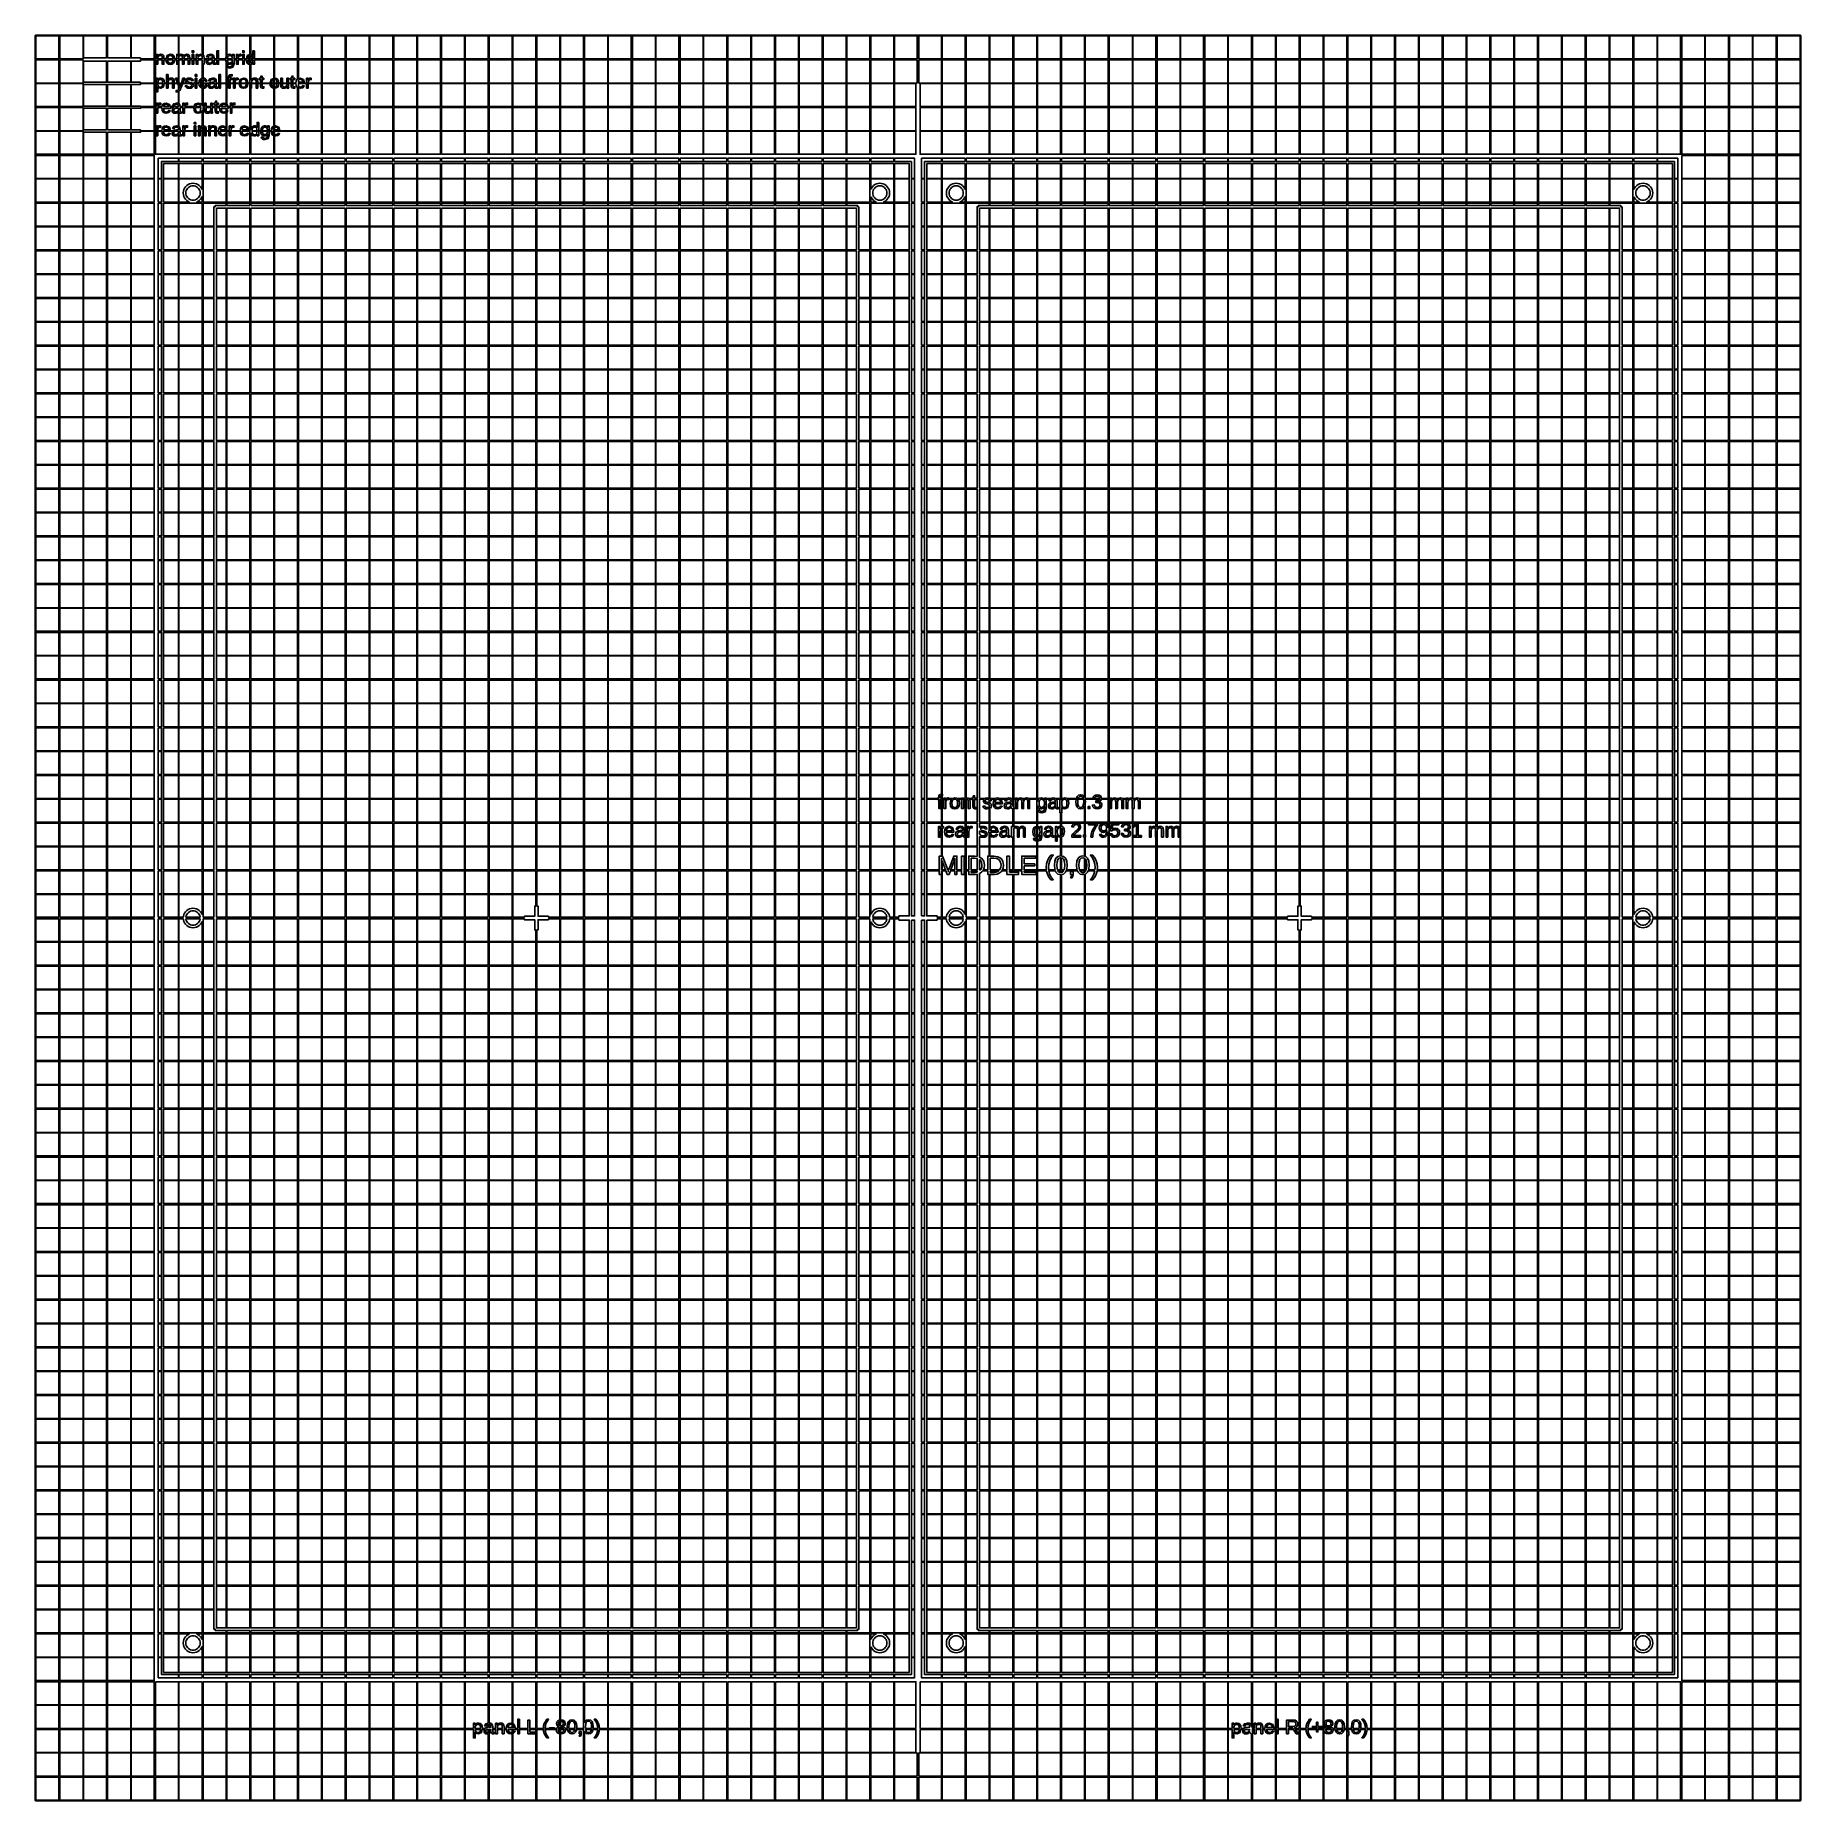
# Model space of a CAD drawing. Extents: x -185 to 185, y -185 to 185.
import ezdxf

# ---------------------------------------------------------------- set-up
doc = ezdxf.new("R2010")
doc.units = 0
doc.layers.get('0').update_dxf_attribs({"linetype": 'CONTINUOUS'})

msp = doc.modelspace()

# ---------------------------------------------------------------- linework, layer by layer
for points in [[(185, -185), (185.06, -185), (185.06, 185), (185, 185), (185, 185.06), (-185, 185.06), (-185, 185), (-185.06, 185), (-185.06, -185), (-185, -185), (-185, -185.06), (185, -185.06)], [(-184.94, 184.94), (-180.11, 184.94), (-180.11, 180.11), (-184.94, 180.11)], [(-179.89, 184.94), (-175.06, 184.94), (-175.06, 180.11), (-179.89, 180.11)], [(-174.94, 180.35), (-174.94, 184.94), (-170.11, 184.94), (-170.11, 180.35)], [(-169.89, 180.35), (-169.89, 184.94), (-165.06, 184.94), (-165.06, 180.35)], [(-163, 180.35), (-164.94, 180.35), (-164.94, 184.94), (-160.11, 184.94), (-160.11, 180.11), (-163, 180.11)], [(-159.89, 184.94), (-155.06, 184.94), (-155.06, 180.717), (-155.072, 180.698), (-155.078, 180.698), (-155.082, 180.824), (-155.085, 180.902), (-155.087, 180.953), (-155.09, 180.998), (-155.091, 181.032), (-155.093, 181.049), (-155.416, 181.049), (-155.408, 180.9), (-155.405, 180.611), (-155.405, 180.11), (-155.848, 180.11), (-155.893, 180.497), (-156.06, 180.828), (-156.344, 181.022), (-156.753, 181.087), (-157.444, 180.821), (-157.649, 180.11), (-158.09, 180.11), (-158.09, 180.364), (-158.129, 180.696), (-158.247, 180.919), (-158.448, 181.045), (-158.741, 181.087), (-158.952, 181.065), (-159.126, 180.999), (-159.271, 180.879), (-159.398, 180.698), (-159.404, 180.698), (-159.407, 180.824), (-159.41, 180.902), (-159.413, 180.953), (-159.415, 180.998), (-159.417, 181.032), (-159.419, 181.049), (-159.742, 181.049), (-159.733, 180.9), (-159.73, 180.611), (-159.73, 180.11), (-159.89, 180.11)], [(-152.691, 180.364), (-152.727, 180.695), (-152.833, 180.918), (-153.017, 181.045), (-153.286, 181.087), (-153.484, 181.064), (-153.651, 180.996), (-153.791, 180.876), (-153.909, 180.698), (-153.914, 180.698), (-153.988, 180.874), (-154.103, 180.994), (-154.263, 181.064), (-154.472, 181.087), (-154.662, 181.066), (-154.82, 181.002), (-154.94, 180.896), (-154.94, 184.94), (-150.11, 184.94), (-150.11, 181.058), (-150.312, 181.087), (-150.523, 181.065), (-150.697, 180.999), (-150.842, 180.879), (-150.969, 180.698), (-150.975, 180.698), (-150.978, 180.824), (-150.981, 180.902), (-150.984, 180.953), (-150.986, 180.998), (-150.988, 181.032), (-150.99, 181.049), (-151.313, 181.049), (-151.304, 180.9), (-151.301, 180.611), (-151.301, 180.11), (-151.833, 180.11), (-151.833, 181.049), (-152.175, 181.049), (-152.175, 180.11), (-152.691, 180.11)], [(-151.833, 181.812), (-152.175, 181.812), (-152.175, 181.486), (-151.833, 181.486)], [(-149.661, 180.364), (-149.7, 180.696), (-149.817, 180.919), (-149.89, 180.964), (-149.89, 184.94), (-145.06, 184.94), (-145.06, 180.561), (-145.09, 180.492), (-145.128, 180.11), (-146.642, 180.11), (-146.642, 181.812), (-146.983, 181.812), (-146.983, 180.11), (-147.549, 180.11), (-147.549, 180.396), (-147.598, 180.692), (-147.745, 180.91), (-147.988, 181.043), (-148.328, 181.087), (-148.902, 180.948), (-149.152, 180.533), (-148.795, 180.5), (-148.753, 180.648), (-148.669, 180.749), (-148.534, 180.808), (-148.335, 180.827), (-148.138, 180.8), (-148.001, 180.719), (-147.921, 180.575), (-147.895, 180.36), (-147.895, 180.248), (-148.356, 180.24), (-148.759, 180.189), (-148.924, 180.11), (-149.661, 180.11)], [(-143.4, 180.624), (-143.397, 180.892), (-143.389, 181.049), (-143.713, 181.049), (-143.721, 181.004), (-143.729, 180.895), (-143.734, 180.776), (-143.736, 180.698), (-143.74, 180.698), (-143.846, 180.861), (-143.988, 180.982), (-144.163, 181.056), (-144.367, 181.081), (-144.706, 181.017), (-144.94, 180.828), (-144.94, 184.94), (-140.11, 184.94), (-140.11, 181.063), (-140.627, 180.818), (-140.793, 180.11), (-141.241, 180.11), (-141.241, 181.049), (-141.583, 181.049), (-141.583, 180.11), (-142.523, 180.11), (-142.499, 180.368), (-142.415, 180.591), (-142.277, 180.728), (-142.09, 180.774), (-141.987, 180.769), (-141.908, 180.755), (-141.908, 181.068), (-141.977, 181.082), (-142.046, 181.087), (-142.218, 181.063), (-142.346, 180.99), (-142.446, 180.852), (-142.534, 180.63), (-142.542, 180.63), (-142.546, 180.77), (-142.557, 181.049), (-142.88, 181.049), (-142.871, 180.798), (-142.868, 180.571), (-142.868, 180.11), (-143.4, 180.11)], [(-141.241, 181.812), (-141.583, 181.812), (-141.583, 181.486), (-141.241, 181.486)], [(-139.078, 181.812), (-139.42, 181.812), (-139.42, 180.96), (-139.416, 180.73), (-139.42, 180.73), (-139.53, 180.891), (-139.671, 181.002), (-139.846, 181.066), (-139.89, 181.07), (-139.89, 184.94), (-135.06, 184.94), (-135.06, 180.11), (-139.078, 180.11)], [(-134.94, 184.94), (-130.11, 184.94), (-130.11, 180.11), (-134.94, 180.11)], [(-129.89, 184.94), (-125.06, 184.94), (-125.06, 180.11), (-129.89, 180.11)], [(-124.94, 184.94), (-120.11, 184.94), (-120.11, 180.11), (-124.94, 180.11)], [(-119.89, 184.94), (-115.06, 184.94), (-115.06, 180.11), (-119.89, 180.11)], [(-114.94, 184.94), (-110.11, 184.94), (-110.11, 180.11), (-114.94, 180.11)], [(-109.89, 184.94), (-105.06, 184.94), (-105.06, 180.11), (-109.89, 180.11)], [(-104.94, 184.94), (-100.11, 184.94), (-100.11, 180.11), (-104.94, 180.11)], [(-99.89, 184.94), (-95.06, 184.94), (-95.06, 180.11), (-99.89, 180.11)], [(-94.94, 184.94), (-90.11, 184.94), (-90.11, 180.11), (-94.94, 180.11)], [(-89.89, 184.94), (-85.06, 184.94), (-85.06, 180.11), (-89.89, 180.11)], [(-84.94, 184.94), (-80.11, 184.94), (-80.11, 180.11), (-84.94, 180.11)], [(-79.89, 184.94), (-75.06, 184.94), (-75.06, 180.11), (-79.89, 180.11)], [(-74.94, 184.94), (-70.11, 184.94), (-70.11, 180.11), (-74.94, 180.11)], [(-69.89, 184.94), (-65.06, 184.94), (-65.06, 180.11), (-69.89, 180.11)], [(-64.94, 184.94), (-60.11, 184.94), (-60.11, 180.11), (-64.94, 180.11)], [(-59.89, 184.94), (-55.06, 184.94), (-55.06, 180.11), (-59.89, 180.11)], [(-54.94, 184.94), (-50.11, 184.94), (-50.11, 180.11), (-54.94, 180.11)], [(-49.89, 184.94), (-45.06, 184.94), (-45.06, 180.11), (-49.89, 180.11)], [(-44.94, 184.94), (-40.11, 184.94), (-40.11, 180.11), (-44.94, 180.11)], [(-39.89, 184.94), (-35.06, 184.94), (-35.06, 180.11), (-39.89, 180.11)], [(-34.94, 184.94), (-30.11, 184.94), (-30.11, 180.11), (-34.94, 180.11)], [(-29.89, 184.94), (-25.06, 184.94), (-25.06, 180.11), (-29.89, 180.11)], [(-24.94, 184.94), (-20.11, 184.94), (-20.11, 180.11), (-24.94, 180.11)], [(-19.89, 184.94), (-15.06, 184.94), (-15.06, 180.11), (-19.89, 180.11)], [(-14.94, 184.94), (-10.11, 184.94), (-10.11, 180.11), (-14.94, 180.11)], [(-9.89, 184.94), (-5.06, 184.94), (-5.06, 180.11), (-9.89, 180.11)], [(-4.94, 184.94), (-0.2, 184.94), (-0.2, 180.11), (-4.94, 180.11)], [(0.2, 184.94), (4.94, 184.94), (4.94, 180.11), (0.2, 180.11)], [(5.06, 184.94), (9.89, 184.94), (9.89, 180.11), (5.06, 180.11)], [(10.11, 184.94), (14.94, 184.94), (14.94, 180.11), (10.11, 180.11)], [(15.06, 184.94), (19.89, 184.94), (19.89, 180.11), (15.06, 180.11)], [(20.11, 184.94), (24.94, 184.94), (24.94, 180.11), (20.11, 180.11)], [(25.06, 184.94), (29.89, 184.94), (29.89, 180.11), (25.06, 180.11)], [(30.11, 184.94), (34.94, 184.94), (34.94, 180.11), (30.11, 180.11)], [(35.06, 184.94), (39.89, 184.94), (39.89, 180.11), (35.06, 180.11)], [(40.11, 184.94), (44.94, 184.94), (44.94, 180.11), (40.11, 180.11)], [(45.06, 184.94), (49.89, 184.94), (49.89, 180.11), (45.06, 180.11)], [(50.11, 184.94), (54.94, 184.94), (54.94, 180.11), (50.11, 180.11)], [(55.06, 184.94), (59.89, 184.94), (59.89, 180.11), (55.06, 180.11)], [(60.11, 184.94), (64.94, 184.94), (64.94, 180.11), (60.11, 180.11)], [(65.06, 184.94), (69.89, 184.94), (69.89, 180.11), (65.06, 180.11)], [(70.11, 184.94), (74.94, 184.94), (74.94, 180.11), (70.11, 180.11)], [(75.06, 184.94), (79.89, 184.94), (79.89, 180.11), (75.06, 180.11)], [(80.11, 184.94), (84.94, 184.94), (84.94, 180.11), (80.11, 180.11)], [(85.06, 184.94), (89.89, 184.94), (89.89, 180.11), (85.06, 180.11)], [(90.11, 184.94), (94.94, 184.94), (94.94, 180.11), (90.11, 180.11)], [(95.06, 184.94), (99.89, 184.94), (99.89, 180.11), (95.06, 180.11)], [(100.11, 184.94), (104.94, 184.94), (104.94, 180.11), (100.11, 180.11)], [(105.06, 184.94), (109.89, 184.94), (109.89, 180.11), (105.06, 180.11)], [(110.11, 184.94), (114.94, 184.94), (114.94, 180.11), (110.11, 180.11)], [(115.06, 184.94), (119.89, 184.94), (119.89, 180.11), (115.06, 180.11)], [(120.11, 184.94), (124.94, 184.94), (124.94, 180.11), (120.11, 180.11)], [(125.06, 184.94), (129.89, 184.94), (129.89, 180.11), (125.06, 180.11)], [(130.11, 184.94), (134.94, 184.94), (134.94, 180.11), (130.11, 180.11)], [(135.06, 184.94), (139.89, 184.94), (139.89, 180.11), (135.06, 180.11)], [(140.11, 184.94), (144.94, 184.94), (144.94, 180.11), (140.11, 180.11)], [(145.06, 184.94), (149.89, 184.94), (149.89, 180.11), (145.06, 180.11)], [(150.11, 184.94), (154.94, 184.94), (154.94, 180.11), (150.11, 180.11)], [(155.06, 184.94), (159.89, 184.94), (159.89, 180.11), (155.06, 180.11)], [(160.11, 184.94), (164.94, 184.94), (164.94, 180.11), (160.11, 180.11)], [(165.06, 184.94), (169.89, 184.94), (169.89, 180.11), (165.06, 180.11)], [(170.11, 184.94), (174.94, 184.94), (174.94, 180.11), (170.11, 180.11)], [(175.06, 184.94), (179.89, 184.94), (179.89, 180.11), (175.06, 180.11)], [(180.11, 184.94), (184.94, 184.94), (184.94, 180.11), (180.11, 180.11)], [(-184.94, 179.89), (-180.11, 179.89), (-180.11, 175.06), (-184.94, 175.06)], [(-179.89, 179.89), (-175.06, 179.89), (-175.06, 175.06), (-179.89, 175.06)], [(-174.94, 175.225), (-174.94, 179.65), (-170.11, 179.65), (-170.11, 175.225)], [(-169.89, 175.225), (-169.89, 179.65), (-165.06, 179.65), (-165.06, 175.225)], [(-163, 175.225), (-164.94, 175.225), (-164.94, 179.65), (-163, 179.65), (-163, 179.89), (-160.11, 179.89), (-160.11, 175.06), (-163, 175.06)], [(-159.89, 179.89), (-159.73, 179.89), (-159.73, 178.995), (-159.389, 178.995), (-159.389, 179.89), (-158.434, 179.89), (-158.434, 178.995), (-158.09, 178.995), (-158.09, 179.89), (-157.657, 179.89), (-157.616, 179.566), (-157.444, 179.231), (-157.159, 179.025), (-156.764, 178.957), (-156.366, 179.023), (-156.075, 179.221), (-155.897, 179.553), (-155.855, 179.89), (-155.405, 179.89), (-155.405, 178.995), (-155.065, 178.995), (-155.065, 179.89), (-155.06, 179.89), (-155.06, 175.419), (-155.3, 176.049), (-155.665, 176.049), (-155.271, 175.06), (-155.927, 175.06), (-155.927, 175.364), (-155.967, 175.699), (-156.086, 175.921), (-156.288, 176.046), (-156.578, 176.087), (-156.795, 176.064), (-156.97, 175.993), (-157.114, 175.872), (-157.235, 175.698), (-157.241, 175.698), (-157.238, 175.743), (-157.232, 175.84), (-157.227, 175.962), (-157.226, 176.08), (-157.226, 176.812), (-157.568, 176.812), (-157.568, 175.06), (-158.003, 175.06), (-158.048, 175.504), (-158.189, 175.831), (-158.425, 176.022), (-158.756, 176.085), (-158.978, 176.063), (-159.151, 175.997), (-159.287, 175.883), (-159.392, 175.719), (-159.4, 175.719), (-159.401, 175.77), (-159.405, 175.852), (-159.409, 175.936), (-159.413, 175.995), (-159.417, 176.032), (-159.419, 176.049), (-159.749, 176.049), (-159.741, 175.893), (-159.738, 175.63), (-159.738, 175.06), (-159.89, 175.06)], [(-159.389, 180.185), (-159.353, 180.452), (-159.246, 180.654), (-159.078, 180.781), (-158.857, 180.823), (-158.708, 180.811), (-158.601, 180.774), (-158.525, 180.709), (-158.473, 180.612), (-158.444, 180.478), (-158.434, 180.297), (-158.434, 180.11), (-159.389, 180.11)], [(-157.282, 180.386), (-157.181, 180.638), (-157.006, 180.785), (-156.747, 180.835), (-156.492, 180.786), (-156.323, 180.642), (-156.228, 180.391), (-156.204, 180.11), (-157.307, 180.11)], [(-157.013, 179.26), (-157.183, 179.413), (-157.282, 179.668), (-157.303, 179.89), (-156.209, 179.89), (-156.23, 179.66), (-156.329, 179.407), (-156.505, 179.259), (-156.768, 179.209)], [(-155.065, 180.185), (-155.06, 180.227), (-155.06, 180.11), (-155.065, 180.11)], [(-154.94, 180.651), (-154.938, 180.656), (-154.788, 180.781), (-154.592, 180.823), (-154.412, 180.795), (-154.298, 180.709), (-154.237, 180.549), (-154.216, 180.297), (-154.216, 180.11), (-154.94, 180.11)], [(-154.94, 175.104), (-154.94, 179.89), (-154.216, 179.89), (-154.216, 178.995), (-153.878, 178.995), (-153.878, 179.89), (-153.029, 179.89), (-153.029, 178.995), (-152.691, 178.995), (-152.691, 179.89), (-152.175, 179.89), (-152.175, 178.995), (-151.833, 178.995), (-151.833, 179.89), (-151.301, 179.89), (-151.301, 178.995), (-150.959, 178.995), (-150.959, 179.89), (-150.11, 179.89), (-150.11, 176.045), (-150.251, 176.019), (-150.528, 175.815), (-150.699, 175.481), (-150.752, 175.06), (-151.184, 175.06), (-151.184, 176.049), (-151.525, 176.049), (-151.525, 175.06), (-152.256, 175.06), (-152.26, 175.063), (-152.418, 175.123), (-152.651, 175.189), (-152.889, 175.252), (-153.027, 175.299), (-153.106, 175.343), (-153.162, 175.396), (-153.196, 175.461), (-153.208, 175.54), (-153.18, 175.665), (-153.098, 175.753), (-152.957, 175.806), (-152.756, 175.823), (-152.568, 175.805), (-152.423, 175.75), (-152.322, 175.661), (-152.27, 175.54), (-151.962, 175.578), (-152.052, 175.806), (-152.216, 175.962), (-152.451, 176.052), (-152.756, 176.081), (-153.094, 176.045), (-153.34, 175.934), (-153.49, 175.754), (-153.54, 175.506), (-153.523, 175.366), (-153.47, 175.25), (-153.386, 175.153), (-153.275, 175.072), (-153.248, 175.06), (-154.118, 175.06), (-153.738, 176.049), (-154.098, 176.049), (-154.439, 175.06), (-154.923, 175.06)], [(-153.878, 180.185), (-153.847, 180.456), (-153.754, 180.657), (-153.605, 180.782), (-153.405, 180.823), (-153.225, 180.795), (-153.111, 180.709), (-153.05, 180.549), (-153.029, 180.297), (-153.029, 180.11), (-153.878, 180.11)], [(-150.959, 180.185), (-150.924, 180.452), (-150.817, 180.654), (-150.649, 180.781), (-150.428, 180.823), (-150.279, 180.811), (-150.172, 180.774), (-150.11, 180.721), (-150.11, 180.11), (-150.959, 180.11)], [(-149.89, 175.818), (-149.885, 175.819), (-149.708, 175.794), (-149.577, 175.719), (-149.489, 175.601), (-149.442, 175.447), (-149.091, 175.474), (-149.183, 175.73), (-149.352, 175.924), (-149.587, 176.046), (-149.875, 176.087), (-149.89, 176.084), (-149.89, 178.995), (-149.661, 178.995), (-149.661, 179.89), (-149.16, 179.89), (-149.19, 179.85), (-149.243, 179.568), (-149.204, 179.314), (-149.087, 179.12), (-148.893, 178.998), (-148.622, 178.957), (-148.392, 178.981), (-148.2, 179.054), (-148.036, 179.187), (-147.895, 179.388), (-147.883, 179.388), (-147.853, 179.203), (-147.786, 179.075), (-147.673, 179.001), (-147.509, 178.976), (-147.376, 178.983), (-147.245, 179.006), (-147.245, 179.219), (-147.305, 179.209), (-147.357, 179.205), (-147.451, 179.225), (-147.509, 179.282), (-147.539, 179.378), (-147.549, 179.511), (-147.549, 179.89), (-146.983, 179.89), (-146.983, 178.995), (-146.642, 178.995), (-146.642, 179.89), (-145.125, 179.89), (-145.093, 179.552), (-145.06, 179.472), (-145.06, 175.06), (-146.21, 175.06), (-146.21, 176.812), (-146.552, 176.812), (-146.552, 175.06), (-147.118, 175.06), (-147.118, 175.396), (-147.167, 175.692), (-147.314, 175.91), (-147.557, 176.043), (-147.897, 176.087), (-148.471, 175.948), (-148.721, 175.533), (-148.364, 175.5), (-148.322, 175.648), (-148.238, 175.749), (-148.103, 175.808), (-147.904, 175.827), (-147.707, 175.8), (-147.57, 175.719), (-147.49, 175.575), (-147.464, 175.36), (-147.464, 175.248), (-147.925, 175.24), (-148.328, 175.189), (-148.598, 175.06), (-149.89, 175.06)], [(-148.692, 179.236), (-148.801, 179.304), (-148.869, 179.414), (-148.892, 179.562), (-148.875, 179.701), (-148.825, 179.811), (-148.748, 179.89), (-147.895, 179.89), (-147.895, 179.84), (-147.916, 179.684), (-147.979, 179.533), (-148.079, 179.4), (-148.21, 179.298), (-148.367, 179.234), (-148.544, 179.213)], [(-144.94, 178.46), (-144.796, 178.32), (-144.562, 178.221), (-144.26, 178.188), (-143.615, 178.404), (-143.4, 179.054), (-143.4, 179.89), (-142.868, 179.89), (-142.868, 178.995), (-142.527, 178.995), (-142.527, 179.89), (-141.583, 179.89), (-141.583, 178.995), (-141.241, 178.995), (-141.241, 179.89), (-140.804, 179.89), (-140.77, 179.548), (-140.632, 179.219), (-140.398, 179.022), (-140.11, 178.966), (-140.11, 175.06), (-140.499, 175.06), (-140.55, 175.497), (-140.717, 175.828), (-141.001, 176.022), (-141.41, 176.087), (-142.101, 175.821), (-142.321, 175.06), (-143.178, 175.06), (-143.178, 175.066), (-143.15, 175.368), (-143.066, 175.591), (-142.929, 175.728), (-142.741, 175.774), (-142.639, 175.769), (-142.559, 175.755), (-142.559, 176.068), (-142.629, 176.082), (-142.698, 176.087), (-142.869, 176.063), (-142.998, 175.99), (-143.098, 175.852), (-143.185, 175.63), (-143.193, 175.63), (-143.197, 175.77), (-143.208, 176.049), (-143.531, 176.049), (-143.523, 175.798), (-143.52, 175.571), (-143.52, 175.06), (-144.184, 175.06), (-144.184, 175.8), (-143.784, 175.8), (-143.784, 176.049), (-144.184, 176.049), (-144.184, 176.233), (-144.17, 176.381), (-144.125, 176.474), (-144.049, 176.524), (-143.936, 176.541), (-143.864, 176.537), (-143.784, 176.526), (-143.784, 176.786), (-143.893, 176.803), (-144.025, 176.809), (-144.246, 176.778), (-144.403, 176.685), (-144.495, 176.522), (-144.526, 176.281), (-144.526, 176.049), (-144.815, 176.049), (-144.815, 175.8), (-144.526, 175.8), (-144.526, 175.06), (-144.94, 175.06)], [(-144.422, 178.467), (-144.557, 178.525), (-144.654, 178.618), (-144.708, 178.744), (-144.94, 178.711), (-144.94, 179.214), (-144.732, 179.042), (-144.405, 178.979), (-144.193, 179.004), (-144.01, 179.079), (-143.859, 179.203), (-143.744, 179.376), (-143.74, 179.376), (-143.74, 179.046), (-143.868, 178.597), (-144.251, 178.448)], [(-144.754, 180.388), (-144.665, 180.637), (-144.51, 180.78), (-144.283, 180.827), (-144.134, 180.803), (-144.001, 180.731), (-143.891, 180.614), (-143.808, 180.454), (-143.757, 180.255), (-143.747, 180.11), (-144.777, 180.11)], [(-144.52, 179.278), (-144.672, 179.416), (-144.756, 179.66), (-144.774, 179.89), (-143.75, 179.89), (-143.757, 179.794), (-143.808, 179.599), (-143.891, 179.443), (-144.002, 179.327), (-144.136, 179.256), (-144.289, 179.232)], [(-140.428, 180.393), (-140.342, 180.644), (-140.191, 180.787), (-140.11, 180.804), (-140.11, 180.11), (-140.45, 180.11)], [(-140.193, 179.267), (-140.343, 179.407), (-140.428, 179.654), (-140.447, 179.89), (-140.11, 179.89), (-140.11, 179.25)], [(-139.89, 180.819), (-139.721, 180.787), (-139.551, 180.645), (-139.453, 180.4), (-139.426, 180.11), (-139.89, 180.11)], [(-138.421, 175.364), (-138.46, 175.696), (-138.578, 175.919), (-138.78, 176.045), (-139.073, 176.087), (-139.284, 176.065), (-139.457, 175.999), (-139.603, 175.879), (-139.73, 175.698), (-139.735, 175.698), (-139.739, 175.824), (-139.742, 175.902), (-139.745, 175.953), (-139.747, 175.998), (-139.749, 176.032), (-139.75, 176.049), (-139.89, 176.049), (-139.89, 178.974), (-139.847, 178.978), (-139.672, 179.042), (-139.531, 179.156), (-139.42, 179.325), (-139.413, 179.325), (-139.411, 179.238), (-139.406, 179.135), (-139.399, 179.045), (-139.394, 178.995), (-139.067, 178.995), (-139.076, 179.152), (-139.078, 179.418), (-139.078, 179.89), (-135.06, 179.89), (-135.06, 176.035), (-135.614, 175.821), (-135.834, 175.06), (-137.531, 175.06), (-137.531, 175.8), (-137.151, 175.8), (-137.151, 176.049), (-137.531, 176.049), (-137.531, 176.509), (-137.759, 176.509), (-137.859, 176.049), (-138.11, 176.049), (-138.11, 175.8), (-137.872, 175.8), (-137.872, 175.06), (-138.421, 175.06)], [(-139.89, 179.89), (-139.434, 179.89), (-139.453, 179.679), (-139.551, 179.422), (-139.722, 179.271), (-139.89, 179.237)], [(-134.064, 175.497), (-134.231, 175.828), (-134.515, 176.022), (-134.924, 176.087), (-134.94, 176.081), (-134.94, 179.89), (-130.11, 179.89), (-130.11, 175.878), (-130.198, 175.816), (-130.377, 175.485), (-130.433, 175.06), (-131.044, 175.06), (-131.044, 175.8), (-130.664, 175.8), (-130.664, 176.049), (-131.044, 176.049), (-131.044, 176.509), (-131.272, 176.509), (-131.373, 176.049), (-131.623, 176.049), (-131.623, 175.8), (-131.386, 175.8), (-131.386, 175.06), (-131.952, 175.06), (-131.952, 176.049), (-132.294, 176.049), (-132.294, 175.06), (-133.249, 175.06), (-133.249, 176.049), (-133.592, 176.049), (-133.592, 175.06), (-134.013, 175.06)], [(-128.838, 175.814), (-129.517, 176.087), (-129.89, 176.022), (-129.89, 179.89), (-125.06, 179.89), (-125.06, 175.06), (-127.827, 175.06), (-127.827, 175.066), (-127.799, 175.368), (-127.715, 175.591), (-127.578, 175.728), (-127.391, 175.774), (-127.288, 175.769), (-127.208, 175.755), (-127.208, 176.068), (-127.278, 176.082), (-127.347, 176.087), (-127.519, 176.063), (-127.647, 175.99), (-127.747, 175.852), (-127.835, 175.63), (-127.843, 175.63), (-127.846, 175.77), (-127.858, 176.049), (-128.181, 176.049), (-128.172, 175.798), (-128.169, 175.571), (-128.169, 175.06), (-128.63, 175.06)], [(-124.94, 179.89), (-120.11, 179.89), (-120.11, 175.06), (-124.94, 175.06)], [(-119.89, 179.89), (-115.06, 179.89), (-115.06, 175.06), (-119.89, 175.06)], [(-114.94, 179.89), (-110.11, 179.89), (-110.11, 175.06), (-114.94, 175.06)], [(-109.89, 179.89), (-105.06, 179.89), (-105.06, 175.06), (-109.89, 175.06)], [(-104.94, 179.89), (-100.11, 179.89), (-100.11, 175.06), (-104.94, 175.06)], [(-99.89, 179.89), (-95.06, 179.89), (-95.06, 175.06), (-99.89, 175.06)], [(-94.94, 179.89), (-90.11, 179.89), (-90.11, 175.06), (-94.94, 175.06)], [(-89.89, 179.89), (-85.06, 179.89), (-85.06, 175.06), (-89.89, 175.06)], [(-84.94, 179.89), (-80.11, 179.89), (-80.11, 175.06), (-84.94, 175.06)], [(-79.89, 179.89), (-75.06, 179.89), (-75.06, 175.06), (-79.89, 175.06)], [(-74.94, 179.89), (-70.11, 179.89), (-70.11, 175.06), (-74.94, 175.06)], [(-69.89, 179.89), (-65.06, 179.89), (-65.06, 175.06), (-69.89, 175.06)], [(-64.94, 179.89), (-60.11, 179.89), (-60.11, 175.06), (-64.94, 175.06)], [(-59.89, 179.89), (-55.06, 179.89), (-55.06, 175.06), (-59.89, 175.06)], [(-54.94, 179.89), (-50.11, 179.89), (-50.11, 175.06), (-54.94, 175.06)], [(-49.89, 179.89), (-45.06, 179.89), (-45.06, 175.06), (-49.89, 175.06)], [(-44.94, 179.89), (-40.11, 179.89), (-40.11, 175.06), (-44.94, 175.06)], [(-39.89, 179.89), (-35.06, 179.89), (-35.06, 175.06), (-39.89, 175.06)], [(-34.94, 179.89), (-30.11, 179.89), (-30.11, 175.06), (-34.94, 175.06)], [(-29.89, 179.89), (-25.06, 179.89), (-25.06, 175.06), (-29.89, 175.06)], [(-24.94, 179.89), (-20.11, 179.89), (-20.11, 175.06), (-24.94, 175.06)], [(-19.89, 179.89), (-15.06, 179.89), (-15.06, 175.06), (-19.89, 175.06)], [(-14.94, 179.89), (-10.11, 179.89), (-10.11, 175.06), (-14.94, 175.06)], [(-9.89, 179.89), (-5.06, 179.89), (-5.06, 175.06), (-9.89, 175.06)], [(-4.94, 179.89), (-0.2, 179.89), (-0.2, 175.06), (-4.94, 175.06)], [(0.2, 179.89), (4.94, 179.89), (4.94, 175.06), (0.2, 175.06)], [(5.06, 179.89), (9.89, 179.89), (9.89, 175.06), (5.06, 175.06)], [(10.11, 179.89), (14.94, 179.89), (14.94, 175.06), (10.11, 175.06)], [(15.06, 179.89), (19.89, 179.89), (19.89, 175.06), (15.06, 175.06)], [(20.11, 179.89), (24.94, 179.89), (24.94, 175.06), (20.11, 175.06)], [(25.06, 179.89), (29.89, 179.89), (29.89, 175.06), (25.06, 175.06)], [(30.11, 179.89), (34.94, 179.89), (34.94, 175.06), (30.11, 175.06)], [(35.06, 179.89), (39.89, 179.89), (39.89, 175.06), (35.06, 175.06)], [(40.11, 179.89), (44.94, 179.89), (44.94, 175.06), (40.11, 175.06)], [(45.06, 179.89), (49.89, 179.89), (49.89, 175.06), (45.06, 175.06)], [(50.11, 179.89), (54.94, 179.89), (54.94, 175.06), (50.11, 175.06)], [(55.06, 179.89), (59.89, 179.89), (59.89, 175.06), (55.06, 175.06)], [(60.11, 179.89), (64.94, 179.89), (64.94, 175.06), (60.11, 175.06)], [(65.06, 179.89), (69.89, 179.89), (69.89, 175.06), (65.06, 175.06)], [(70.11, 179.89), (74.94, 179.89), (74.94, 175.06), (70.11, 175.06)], [(75.06, 179.89), (79.89, 179.89), (79.89, 175.06), (75.06, 175.06)], [(80.11, 179.89), (84.94, 179.89), (84.94, 175.06), (80.11, 175.06)], [(85.06, 179.89), (89.89, 179.89), (89.89, 175.06), (85.06, 175.06)], [(90.11, 179.89), (94.94, 179.89), (94.94, 175.06), (90.11, 175.06)], [(95.06, 179.89), (99.89, 179.89), (99.89, 175.06), (95.06, 175.06)], [(100.11, 179.89), (104.94, 179.89), (104.94, 175.06), (100.11, 175.06)], [(105.06, 179.89), (109.89, 179.89), (109.89, 175.06), (105.06, 175.06)], [(110.11, 179.89), (114.94, 179.89), (114.94, 175.06), (110.11, 175.06)], [(115.06, 179.89), (119.89, 179.89), (119.89, 175.06), (115.06, 175.06)], [(120.11, 179.89), (124.94, 179.89), (124.94, 175.06), (120.11, 175.06)], [(125.06, 179.89), (129.89, 179.89), (129.89, 175.06), (125.06, 175.06)], [(130.11, 179.89), (134.94, 179.89), (134.94, 175.06), (130.11, 175.06)], [(135.06, 179.89), (139.89, 179.89), (139.89, 175.06), (135.06, 175.06)], [(140.11, 179.89), (144.94, 179.89), (144.94, 175.06), (140.11, 175.06)], [(145.06, 179.89), (149.89, 179.89), (149.89, 175.06), (145.06, 175.06)], [(150.11, 179.89), (154.94, 179.89), (154.94, 175.06), (150.11, 175.06)], [(155.06, 179.89), (159.89, 179.89), (159.89, 175.06), (155.06, 175.06)], [(160.11, 179.89), (164.94, 179.89), (164.94, 175.06), (160.11, 175.06)], [(165.06, 179.89), (169.89, 179.89), (169.89, 175.06), (165.06, 175.06)], [(170.11, 179.89), (174.94, 179.89), (174.94, 175.06), (170.11, 175.06)], [(175.06, 179.89), (179.89, 179.89), (179.89, 175.06), (175.06, 175.06)], [(180.11, 179.89), (184.94, 179.89), (184.94, 175.06), (180.11, 175.06)], [(-184.94, 174.94), (-180.11, 174.94), (-180.11, 170.11), (-184.94, 170.11)], [(-179.89, 174.94), (-175.06, 174.94), (-175.06, 170.11), (-179.89, 170.11)], [(-174.94, 170.225), (-174.94, 174.775), (-170.11, 174.775), (-170.11, 170.225)], [(-169.89, 170.225), (-169.89, 174.775), (-165.06, 174.775), (-165.06, 170.225)], [(-163, 170.225), (-164.94, 170.225), (-164.94, 174.775), (-163, 174.775), (-163, 174.94), (-160.11, 174.94), (-160.11, 170.11), (-163, 170.11)], [(-159.89, 174.94), (-159.738, 174.94), (-159.738, 173.188), (-159.396, 173.188), (-159.396, 173.991), (-159.398, 174.225), (-159.404, 174.314), (-159.394, 174.314), (-159.153, 174.046), (-158.756, 173.957), (-158.19, 174.225), (-158.022, 174.94), (-157.568, 174.94), (-157.568, 173.995), (-157.226, 173.995), (-157.226, 174.94), (-156.271, 174.94), (-156.271, 173.995), (-155.927, 173.995), (-155.927, 174.94), (-155.223, 174.94), (-155.06, 174.531), (-155.06, 173.638), (-155.102, 173.571), (-155.388, 173.454), (-155.471, 173.456), (-155.547, 173.465), (-155.547, 173.209), (-155.441, 173.193), (-155.312, 173.188), (-155.152, 173.207), (-155.06, 173.245), (-155.06, 170.777), (-155.122, 170.811), (-155.462, 170.855), (-156.036, 170.716), (-156.286, 170.301), (-155.929, 170.268), (-155.887, 170.416), (-155.804, 170.517), (-155.668, 170.575), (-155.469, 170.595), (-155.272, 170.568), (-155.135, 170.487), (-155.06, 170.351), (-155.06, 170.11), (-156.811, 170.11), (-156.941, 170.582), (-157.621, 170.855), (-158.012, 170.787), (-158.301, 170.584), (-158.48, 170.253), (-158.499, 170.11), (-159.363, 170.11), (-159.361, 170.136), (-159.277, 170.359), (-159.139, 170.496), (-158.952, 170.542), (-158.849, 170.537), (-158.77, 170.523), (-158.77, 170.836), (-158.839, 170.85), (-158.908, 170.855), (-159.08, 170.831), (-159.208, 170.758), (-159.308, 170.62), (-159.396, 170.397), (-159.404, 170.397), (-159.408, 170.537), (-159.419, 170.817), (-159.742, 170.817), (-159.733, 170.566), (-159.73, 170.339), (-159.73, 170.11), (-159.89, 170.11)], [(-159.381, 175.26), (-159.336, 175.469), (-159.263, 175.626), (-159.162, 175.736), (-159.025, 175.8), (-158.844, 175.821), (-158.625, 175.775), (-158.475, 175.637), (-158.388, 175.392), (-158.362, 175.06), (-159.393, 175.06)], [(-159.098, 174.257), (-159.267, 174.401), (-159.364, 174.646), (-159.391, 174.94), (-158.366, 174.94), (-158.389, 174.647), (-158.476, 174.396), (-158.627, 174.256), (-158.847, 174.209)], [(-157.226, 175.206), (-157.189, 175.46), (-157.081, 175.656), (-156.911, 175.781), (-156.694, 175.823), (-156.55, 175.811), (-156.442, 175.774), (-156.363, 175.71), (-156.311, 175.619), (-156.281, 175.486), (-156.271, 175.297), (-156.271, 175.06), (-157.226, 175.06)], [(-154.683, 170.164), (-154.732, 170.46), (-154.879, 170.677), (-154.94, 170.711), (-154.94, 173.32), (-154.881, 173.366), (-154.765, 173.506), (-154.65, 173.708), (-154.528, 173.995), (-154.164, 174.94), (-152.913, 174.94), (-152.856, 174.923), (-152.612, 174.859), (-152.451, 174.803), (-152.342, 174.733), (-152.279, 174.646), (-152.258, 174.536), (-152.289, 174.396), (-152.379, 174.297), (-152.534, 174.237), (-152.76, 174.217), (-152.976, 174.236), (-153.139, 174.294), (-153.253, 174.393), (-153.32, 174.536), (-153.622, 174.477), (-153.523, 174.245), (-153.351, 174.083), (-153.099, 173.988), (-152.76, 173.957), (-152.409, 173.996), (-152.145, 174.114), (-151.981, 174.305), (-151.926, 174.562), (-151.936, 174.674), (-151.964, 174.772), (-152.01, 174.859), (-152.071, 174.935), (-152.078, 174.94), (-151.525, 174.94), (-151.525, 173.995), (-151.184, 173.995), (-151.184, 174.94), (-150.746, 174.94), (-150.7, 174.564), (-150.529, 174.229), (-150.251, 174.025), (-150.11, 173.999), (-150.11, 170.364), (-150.227, 170.596), (-150.511, 170.79), (-150.92, 170.855), (-151.61, 170.589), (-151.749, 170.11), (-153.742, 170.11), (-153.74, 170.136), (-153.656, 170.359), (-153.519, 170.496), (-153.331, 170.542), (-153.229, 170.537), (-153.149, 170.523), (-153.149, 170.836), (-153.219, 170.85), (-153.288, 170.855), (-153.459, 170.831), (-153.588, 170.758), (-153.688, 170.62), (-153.776, 170.397), (-153.783, 170.397), (-153.787, 170.537), (-153.798, 170.817), (-154.121, 170.817), (-154.113, 170.566), (-154.11, 170.339), (-154.11, 170.11), (-154.683, 170.11)], [(-154.94, 174.229), (-154.85, 174.004), (-154.883, 173.923), (-154.94, 173.83)], [(-154.704, 174.438), (-154.759, 174.602), (-154.817, 174.77), (-154.845, 174.85), (-154.857, 174.884), (-154.867, 174.914), (-154.877, 174.94), (-154.48, 174.94), (-154.548, 174.741), (-154.681, 174.367)], [(-151.184, 176.812), (-151.525, 176.812), (-151.525, 176.486), (-151.184, 176.486)], [(-150.369, 175.397), (-150.278, 175.639), (-150.119, 175.774), (-150.11, 175.776), (-150.11, 175.06), (-150.397, 175.06)], [(-150.27, 174.424), (-150.367, 174.674), (-150.391, 174.94), (-150.11, 174.94), (-150.11, 174.277)], [(-149.89, 173.96), (-149.871, 173.957), (-149.573, 174.001), (-149.332, 174.133), (-149.163, 174.34), (-149.08, 174.606), (-149.425, 174.629), (-149.477, 174.45), (-149.576, 174.325), (-149.714, 174.251), (-149.881, 174.226), (-149.89, 174.228), (-149.89, 174.94), (-148.691, 174.94), (-148.759, 174.85), (-148.812, 174.568), (-148.773, 174.314), (-148.656, 174.12), (-148.462, 173.998), (-148.191, 173.957), (-147.961, 173.981), (-147.768, 174.054), (-147.605, 174.187), (-147.464, 174.388), (-147.452, 174.388), (-147.422, 174.203), (-147.355, 174.075), (-147.242, 174.001), (-147.078, 173.976), (-146.945, 173.983), (-146.814, 174.006), (-146.814, 174.219), (-146.874, 174.209), (-146.926, 174.205), (-147.02, 174.225), (-147.078, 174.282), (-147.108, 174.378), (-147.118, 174.511), (-147.118, 174.94), (-146.552, 174.94), (-146.552, 173.995), (-146.21, 173.995), (-146.21, 174.94), (-145.06, 174.94), (-145.06, 170.673), (-145.514, 170.855), (-145.905, 170.787), (-146.194, 170.584), (-146.373, 170.253), (-146.392, 170.11), (-147.04, 170.11), (-147.04, 170.568), (-146.661, 170.568), (-146.661, 170.817), (-147.04, 170.817), (-147.04, 171.277), (-147.268, 171.277), (-147.369, 170.817), (-147.619, 170.817), (-147.619, 170.568), (-147.382, 170.568), (-147.382, 170.11), (-147.948, 170.11), (-147.948, 170.817), (-148.29, 170.817), (-148.29, 170.11), (-149.245, 170.11), (-149.245, 170.817), (-149.589, 170.817), (-149.589, 170.11), (-149.89, 170.11)], [(-148.261, 174.236), (-148.37, 174.304), (-148.438, 174.414), (-148.461, 174.562), (-148.444, 174.701), (-148.394, 174.811), (-148.313, 174.894), (-148.225, 174.94), (-147.464, 174.94), (-147.464, 174.84), (-147.485, 174.684), (-147.548, 174.533), (-147.648, 174.4), (-147.779, 174.298), (-147.936, 174.234), (-148.113, 174.213)], [(-144.834, 170.582), (-144.94, 170.625), (-144.94, 174.94), (-144.526, 174.94), (-144.526, 173.995), (-144.184, 173.995), (-144.184, 174.94), (-143.52, 174.94), (-143.52, 173.995), (-143.178, 173.995), (-143.178, 174.94), (-142.32, 174.94), (-142.274, 174.566), (-142.101, 174.231), (-141.816, 174.025), (-141.421, 173.957), (-141.023, 174.023), (-140.732, 174.221), (-140.554, 174.553), (-140.505, 174.94), (-140.11, 174.94), (-140.11, 170.11), (-143.798, 170.11), (-143.796, 170.136), (-143.712, 170.359), (-143.574, 170.496), (-143.387, 170.542), (-143.284, 170.537), (-143.205, 170.523), (-143.205, 170.836), (-143.274, 170.85), (-143.343, 170.855), (-143.515, 170.831), (-143.643, 170.758), (-143.743, 170.62), (-143.831, 170.397), (-143.839, 170.397), (-143.843, 170.537), (-143.854, 170.817), (-144.177, 170.817), (-144.168, 170.566), (-144.165, 170.339), (-144.165, 170.11), (-144.704, 170.11)], [(-141.939, 175.386), (-141.838, 175.638), (-141.663, 175.785), (-141.404, 175.835), (-141.149, 175.786), (-140.98, 175.642), (-140.885, 175.391), (-140.857, 175.06), (-141.969, 175.06)], [(-141.67, 174.26), (-141.84, 174.413), (-141.939, 174.668), (-141.964, 174.94), (-140.861, 174.94), (-140.887, 174.66), (-140.986, 174.407), (-141.162, 174.259), (-141.425, 174.209)], [(-139.89, 173.995), (-139.72, 173.995), (-139.72, 174.94), (-138.765, 174.94), (-138.765, 173.995), (-138.421, 173.995), (-138.421, 174.94), (-137.872, 174.94), (-137.872, 174.429), (-137.77, 174.081), (-137.462, 173.964), (-137.288, 173.976), (-137.117, 174.01), (-137.117, 174.262), (-137.231, 174.242), (-137.314, 174.236), (-137.416, 174.251), (-137.482, 174.296), (-137.519, 174.378), (-137.531, 174.504), (-137.531, 174.94), (-135.834, 174.94), (-135.787, 174.566), (-135.615, 174.231), (-135.33, 174.025), (-135.06, 173.978), (-135.06, 170.11), (-139.89, 170.11)], [(-139.72, 175.185), (-139.684, 175.452), (-139.578, 175.654), (-139.409, 175.781), (-139.188, 175.823), (-139.04, 175.811), (-138.932, 175.774), (-138.857, 175.709), (-138.805, 175.612), (-138.775, 175.478), (-138.765, 175.297), (-138.765, 175.06), (-139.72, 175.06)], [(-135.452, 175.386), (-135.352, 175.638), (-135.176, 175.785), (-135.06, 175.808), (-135.06, 175.06), (-135.482, 175.06)], [(-135.184, 174.26), (-135.354, 174.413), (-135.453, 174.668), (-135.478, 174.94), (-135.06, 174.94), (-135.06, 174.234)], [(-134.94, 175.83), (-134.918, 175.835), (-134.663, 175.786), (-134.493, 175.642), (-134.399, 175.391), (-134.37, 175.06), (-134.94, 175.06)], [(-134.94, 173.958), (-134.935, 173.957), (-134.537, 174.023), (-134.246, 174.221), (-134.068, 174.553), (-134.019, 174.94), (-133.592, 174.94), (-133.592, 174.68), (-133.553, 174.348), (-133.436, 174.125), (-133.234, 173.999), (-132.941, 173.957), (-132.73, 173.979), (-132.557, 174.045), (-132.411, 174.164), (-132.284, 174.346), (-132.278, 174.346), (-132.275, 174.22), (-132.272, 174.142), (-132.269, 174.091), (-132.267, 174.046), (-132.265, 174.012), (-132.263, 173.995), (-131.94, 173.995), (-131.949, 174.144), (-131.952, 174.433), (-131.952, 174.94), (-131.386, 174.94), (-131.386, 174.429), (-131.283, 174.081), (-130.976, 173.964), (-130.801, 173.976), (-130.63, 174.01), (-130.63, 174.262), (-130.744, 174.242), (-130.828, 174.236), (-130.93, 174.251), (-130.996, 174.296), (-131.032, 174.378), (-131.044, 174.504), (-131.044, 174.94), (-130.424, 174.94), (-130.377, 174.566), (-130.198, 174.228), (-130.11, 174.167), (-130.11, 170.11), (-134.94, 170.11)], [(-134.94, 174.21), (-134.94, 174.94), (-134.375, 174.94), (-134.4, 174.66), (-134.499, 174.407), (-134.675, 174.259), (-134.939, 174.209)], [(-132.974, 174.233), (-133.082, 174.27), (-133.157, 174.335), (-133.209, 174.431), (-133.239, 174.566), (-133.249, 174.747), (-133.249, 174.94), (-132.294, 174.94), (-132.294, 174.859), (-132.329, 174.591), (-132.436, 174.39), (-132.605, 174.263), (-132.825, 174.221)], [(-129.89, 175.688), (-129.746, 175.793), (-129.523, 175.835), (-129.297, 175.797), (-129.13, 175.686), (-129.02, 175.493), (-128.965, 175.212), (-129.89, 175.212)], [(-129.89, 174.022), (-129.504, 173.957), (-128.968, 174.078), (-128.667, 174.443), (-128.967, 174.528), (-129.036, 174.403), (-129.148, 174.302), (-129.304, 174.235), (-129.504, 174.213), (-129.751, 174.261), (-129.89, 174.372), (-129.89, 174.94), (-128.169, 174.94), (-128.169, 173.995), (-127.827, 173.995), (-127.827, 174.94), (-125.06, 174.94), (-125.06, 170.11), (-129.89, 170.11)], [(-124.94, 174.94), (-120.11, 174.94), (-120.11, 170.11), (-124.94, 170.11)], [(-119.89, 174.94), (-115.06, 174.94), (-115.06, 170.11), (-119.89, 170.11)], [(-114.94, 174.94), (-110.11, 174.94), (-110.11, 170.11), (-114.94, 170.11)], [(-109.89, 174.94), (-105.06, 174.94), (-105.06, 170.11), (-109.89, 170.11)], [(-104.94, 174.94), (-100.11, 174.94), (-100.11, 170.11), (-104.94, 170.11)], [(-99.89, 174.94), (-95.06, 174.94), (-95.06, 170.11), (-99.89, 170.11)], [(-94.94, 174.94), (-90.11, 174.94), (-90.11, 170.11), (-94.94, 170.11)], [(-89.89, 174.94), (-85.06, 174.94), (-85.06, 170.11), (-89.89, 170.11)], [(-84.94, 174.94), (-80.11, 174.94), (-80.11, 170.11), (-84.94, 170.11)], [(-79.89, 174.94), (-75.06, 174.94), (-75.06, 170.11), (-79.89, 170.11)], [(-74.94, 174.94), (-70.11, 174.94), (-70.11, 170.11), (-74.94, 170.11)], [(-69.89, 174.94), (-65.06, 174.94), (-65.06, 170.11), (-69.89, 170.11)], [(-64.94, 174.94), (-60.11, 174.94), (-60.11, 170.11), (-64.94, 170.11)], [(-59.89, 174.94), (-55.06, 174.94), (-55.06, 170.11), (-59.89, 170.11)], [(-54.94, 174.94), (-50.11, 174.94), (-50.11, 170.11), (-54.94, 170.11)], [(-49.89, 174.94), (-45.06, 174.94), (-45.06, 170.11), (-49.89, 170.11)], [(-44.94, 174.94), (-40.11, 174.94), (-40.11, 170.11), (-44.94, 170.11)], [(-39.89, 174.94), (-35.06, 174.94), (-35.06, 170.11), (-39.89, 170.11)], [(-34.94, 174.94), (-30.11, 174.94), (-30.11, 170.11), (-34.94, 170.11)], [(-29.89, 174.94), (-25.06, 174.94), (-25.06, 170.11), (-29.89, 170.11)], [(-24.94, 174.94), (-20.11, 174.94), (-20.11, 170.11), (-24.94, 170.11)], [(-19.89, 174.94), (-15.06, 174.94), (-15.06, 170.11), (-19.89, 170.11)], [(-14.94, 174.94), (-10.11, 174.94), (-10.11, 170.11), (-14.94, 170.11)], [(-9.89, 174.94), (-5.06, 174.94), (-5.06, 170.11), (-9.89, 170.11)], [(-4.94, 174.94), (-0.425, 174.94), (-0.425, 170.11), (-4.94, 170.11)], [(0.425, 174.94), (4.94, 174.94), (4.94, 170.11), (0.425, 170.11)], [(5.06, 174.94), (9.89, 174.94), (9.89, 170.11), (5.06, 170.11)], [(10.11, 174.94), (14.94, 174.94), (14.94, 170.11), (10.11, 170.11)], [(15.06, 174.94), (19.89, 174.94), (19.89, 170.11), (15.06, 170.11)], [(20.11, 174.94), (24.94, 174.94), (24.94, 170.11), (20.11, 170.11)], [(25.06, 174.94), (29.89, 174.94), (29.89, 170.11), (25.06, 170.11)], [(30.11, 174.94), (34.94, 174.94), (34.94, 170.11), (30.11, 170.11)], [(35.06, 174.94), (39.89, 174.94), (39.89, 170.11), (35.06, 170.11)], [(40.11, 174.94), (44.94, 174.94), (44.94, 170.11), (40.11, 170.11)], [(45.06, 174.94), (49.89, 174.94), (49.89, 170.11), (45.06, 170.11)], [(50.11, 174.94), (54.94, 174.94), (54.94, 170.11), (50.11, 170.11)], [(55.06, 174.94), (59.89, 174.94), (59.89, 170.11), (55.06, 170.11)], [(60.11, 174.94), (64.94, 174.94), (64.94, 170.11), (60.11, 170.11)], [(65.06, 174.94), (69.89, 174.94), (69.89, 170.11), (65.06, 170.11)], [(70.11, 174.94), (74.94, 174.94), (74.94, 170.11), (70.11, 170.11)], [(75.06, 174.94), (79.89, 174.94), (79.89, 170.11), (75.06, 170.11)], [(80.11, 174.94), (84.94, 174.94), (84.94, 170.11), (80.11, 170.11)], [(85.06, 174.94), (89.89, 174.94), (89.89, 170.11), (85.06, 170.11)], [(90.11, 174.94), (94.94, 174.94), (94.94, 170.11), (90.11, 170.11)], [(95.06, 174.94), (99.89, 174.94), (99.89, 170.11), (95.06, 170.11)], [(100.11, 174.94), (104.94, 174.94), (104.94, 170.11), (100.11, 170.11)], [(105.06, 174.94), (109.89, 174.94), (109.89, 170.11), (105.06, 170.11)], [(110.11, 174.94), (114.94, 174.94), (114.94, 170.11), (110.11, 170.11)], [(115.06, 174.94), (119.89, 174.94), (119.89, 170.11), (115.06, 170.11)], [(120.11, 174.94), (124.94, 174.94), (124.94, 170.11), (120.11, 170.11)], [(125.06, 174.94), (129.89, 174.94), (129.89, 170.11), (125.06, 170.11)], [(130.11, 174.94), (134.94, 174.94), (134.94, 170.11), (130.11, 170.11)], [(135.06, 174.94), (139.89, 174.94), (139.89, 170.11), (135.06, 170.11)], [(140.11, 174.94), (144.94, 174.94), (144.94, 170.11), (140.11, 170.11)], [(145.06, 174.94), (149.89, 174.94), (149.89, 170.11), (145.06, 170.11)], [(150.11, 174.94), (154.94, 174.94), (154.94, 170.11), (150.11, 170.11)], [(155.06, 174.94), (159.89, 174.94), (159.89, 170.11), (155.06, 170.11)], [(160.11, 174.94), (164.94, 174.94), (164.94, 170.11), (160.11, 170.11)], [(165.06, 174.94), (169.89, 174.94), (169.89, 170.11), (165.06, 170.11)], [(170.11, 174.94), (174.94, 174.94), (174.94, 170.11), (170.11, 170.11)], [(175.06, 174.94), (179.89, 174.94), (179.89, 170.11), (175.06, 170.11)], [(180.11, 174.94), (184.94, 174.94), (184.94, 170.11), (180.11, 170.11)], [(-158.132, 170.239), (-158.02, 170.436), (-157.849, 170.561), (-157.626, 170.603), (-157.4, 170.565), (-157.233, 170.453), (-157.124, 170.261), (-157.094, 170.11), (-158.155, 170.11)], [(-151.448, 170.154), (-151.348, 170.406), (-151.172, 170.553), (-150.914, 170.603), (-150.659, 170.554), (-150.49, 170.41), (-150.395, 170.159), (-150.391, 170.11), (-151.452, 170.11)], [(-146.025, 170.239), (-145.913, 170.436), (-145.742, 170.561), (-145.519, 170.603), (-145.293, 170.565), (-145.126, 170.453), (-145.06, 170.337), (-145.06, 170.11), (-146.047, 170.11)], [(-184.94, 169.89), (-180.11, 169.89), (-180.11, 165.06), (-184.94, 165.06)], [(-179.89, 169.89), (-175.06, 169.89), (-175.06, 165.06), (-179.89, 165.06)], [(-174.94, 165.275), (-174.94, 169.775), (-170.11, 169.775), (-170.11, 165.275)], [(-169.89, 165.275), (-169.89, 169.775), (-165.06, 169.775), (-165.06, 165.275)], [(-163, 165.275), (-164.94, 165.275), (-164.94, 169.775), (-163, 169.775), (-163, 169.89), (-160.11, 169.89), (-160.11, 165.06), (-163, 165.06)], [(-159.89, 169.89), (-159.73, 169.89), (-159.73, 168.763), (-159.389, 168.763), (-159.389, 169.834), (-159.383, 169.89), (-158.528, 169.89), (-158.54, 169.803), (-158.48, 169.334), (-158.301, 168.996), (-158.009, 168.793), (-157.607, 168.725), (-157.072, 168.846), (-156.77, 169.211), (-157.07, 169.296), (-157.139, 169.171), (-157.251, 169.07), (-157.407, 169.003), (-157.607, 168.981), (-157.855, 169.029), (-158.035, 169.173), (-158.144, 169.405), (-158.181, 169.718), (-156.715, 169.718), (-156.715, 169.763), (-156.75, 169.89), (-156.033, 169.89), (-156.167, 169.826), (-156.325, 169.618), (-156.377, 169.336), (-156.338, 169.082), (-156.221, 168.888), (-156.027, 168.765), (-155.756, 168.725), (-155.526, 168.749), (-155.334, 168.822), (-155.171, 168.955), (-155.06, 169.111), (-155.06, 166.009), (-155.122, 166.043), (-155.462, 166.087), (-156.036, 165.948), (-156.286, 165.533), (-155.929, 165.5), (-155.887, 165.648), (-155.804, 165.749), (-155.668, 165.808), (-155.469, 165.827), (-155.272, 165.8), (-155.135, 165.719), (-155.06, 165.583), (-155.06, 165.247), (-155.49, 165.24), (-155.893, 165.189), (-156.163, 165.06), (-156.733, 165.06), (-156.941, 165.814), (-157.621, 166.087), (-158.012, 166.019), (-158.301, 165.816), (-158.48, 165.485), (-158.536, 165.06), (-159.389, 165.06), (-159.389, 165.066), (-159.361, 165.368), (-159.277, 165.591), (-159.139, 165.728), (-158.952, 165.774), (-158.849, 165.769), (-158.77, 165.755), (-158.77, 166.068), (-158.839, 166.082), (-158.908, 166.087), (-159.08, 166.063), (-159.208, 165.99), (-159.308, 165.852), (-159.396, 165.63), (-159.404, 165.63), (-159.408, 165.77), (-159.419, 166.049), (-159.742, 166.049), (-159.733, 165.798), (-159.73, 165.571), (-159.73, 165.06), (-159.89, 165.06)], [(-155.826, 169.004), (-155.936, 169.072), (-156.003, 169.182), (-156.026, 169.33), (-156.009, 169.469), (-155.959, 169.579), (-155.878, 169.662), (-155.768, 169.72), (-155.615, 169.755), (-155.403, 169.769), (-155.06, 169.776), (-155.06, 169.428), (-155.113, 169.301), (-155.213, 169.168), (-155.344, 169.066), (-155.501, 169.002), (-155.678, 168.981)], [(-154.683, 165.396), (-154.732, 165.692), (-154.879, 165.91), (-154.94, 165.943), (-154.94, 168.882), (-154.92, 168.843), (-154.807, 168.769), (-154.643, 168.744), (-154.51, 168.751), (-154.38, 168.774), (-154.38, 168.987), (-154.439, 168.977), (-154.492, 168.973), (-154.586, 168.993), (-154.643, 169.05), (-154.673, 169.146), (-154.683, 169.279), (-154.683, 169.89), (-154.11, 169.89), (-154.11, 168.763), (-153.768, 168.763), (-153.768, 169.834), (-153.763, 169.89), (-151.812, 169.89), (-151.841, 169.792), (-151.783, 169.334), (-151.611, 168.999), (-151.326, 168.793), (-150.931, 168.725), (-150.533, 168.791), (-150.242, 168.989), (-150.11, 169.235), (-150.11, 166.058), (-150.266, 165.999), (-150.411, 165.879), (-150.538, 165.698), (-150.544, 165.698), (-150.547, 165.824), (-150.55, 165.902), (-150.553, 165.953), (-150.555, 165.998), (-150.557, 166.032), (-150.559, 166.049), (-150.882, 166.049), (-150.873, 165.9), (-150.87, 165.611), (-150.87, 165.06), (-151.402, 165.06), (-151.402, 166.049), (-151.744, 166.049), (-151.744, 165.06), (-153.768, 165.06), (-153.768, 165.066), (-153.74, 165.368), (-153.656, 165.591), (-153.519, 165.728), (-153.331, 165.774), (-153.229, 165.769), (-153.149, 165.755), (-153.149, 166.068), (-153.219, 166.082), (-153.288, 166.087), (-153.459, 166.063), (-153.588, 165.99), (-153.688, 165.852), (-153.776, 165.63), (-153.783, 165.63), (-153.787, 165.77), (-153.798, 166.049), (-154.121, 166.049), (-154.113, 165.798), (-154.11, 165.571), (-154.11, 165.06), (-154.683, 165.06)], [(-151.402, 166.812), (-151.744, 166.812), (-151.744, 166.486), (-151.402, 166.486)], [(-151.18, 169.028), (-151.35, 169.181), (-151.449, 169.436), (-151.482, 169.792), (-151.473, 169.89), (-150.372, 169.89), (-150.363, 169.792), (-150.396, 169.428), (-150.495, 169.175), (-150.671, 169.027), (-150.935, 168.977)], [(-149.23, 165.364), (-149.269, 165.696), (-149.386, 165.919), (-149.588, 166.045), (-149.881, 166.087), (-149.89, 166.086), (-149.89, 169.89), (-149.589, 169.89), (-149.589, 169.448), (-149.549, 169.116), (-149.432, 168.893), (-149.23, 168.767), (-148.937, 168.725), (-148.726, 168.747), (-148.553, 168.813), (-148.407, 168.932), (-148.28, 169.114), (-148.275, 169.114), (-148.271, 168.988), (-148.268, 168.91), (-148.265, 168.859), (-148.263, 168.814), (-148.261, 168.78), (-148.259, 168.763), (-147.937, 168.763), (-147.945, 168.912), (-147.948, 169.201), (-147.948, 169.89), (-147.382, 169.89), (-147.382, 169.197), (-147.28, 168.849), (-146.972, 168.732), (-146.797, 168.744), (-146.626, 168.778), (-146.626, 169.03), (-146.74, 169.01), (-146.824, 169.004), (-146.926, 169.019), (-146.992, 169.064), (-147.028, 169.145), (-147.04, 169.271), (-147.04, 169.89), (-146.421, 169.89), (-146.433, 169.803), (-146.373, 169.334), (-146.194, 168.996), (-145.902, 168.793), (-145.5, 168.725), (-145.06, 168.824), (-145.06, 165.818), (-145.73, 166.087), (-146.121, 166.019), (-146.411, 165.816), (-146.589, 165.485), (-146.646, 165.06), (-147.067, 165.06), (-147.067, 165.364), (-147.106, 165.696), (-147.224, 165.919), (-147.426, 166.045), (-147.718, 166.087), (-147.929, 166.065), (-148.103, 165.999), (-148.248, 165.879), (-148.375, 165.698), (-148.381, 165.698), (-148.384, 165.824), (-148.388, 165.902), (-148.39, 165.953), (-148.392, 165.998), (-148.394, 166.032), (-148.396, 166.049), (-148.719, 166.049), (-148.71, 165.9), (-148.707, 165.611), (-148.707, 165.06), (-149.23, 165.06)], [(-148.97, 169.001), (-149.078, 169.038), (-149.153, 169.103), (-149.205, 169.199), (-149.235, 169.334), (-149.245, 169.515), (-149.245, 169.89), (-148.29, 169.89), (-148.29, 169.627), (-148.325, 169.359), (-148.432, 169.158), (-148.601, 169.031), (-148.821, 168.989)], [(-145.748, 169.029), (-145.928, 169.173), (-146.037, 169.405), (-146.074, 169.718), (-145.06, 169.718), (-145.06, 169.146), (-145.144, 169.07), (-145.3, 169.003), (-145.5, 168.981)], [(-144.94, 165.413), (-144.94, 168.876), (-144.663, 169.211), (-144.94, 169.29), (-144.94, 169.718), (-144.608, 169.718), (-144.608, 169.763), (-144.643, 169.89), (-144.165, 169.89), (-144.165, 168.763), (-143.824, 168.763), (-143.824, 169.834), (-143.818, 169.89), (-140.11, 169.89), (-140.11, 165.06), (-140.304, 165.06), (-140.512, 165.814), (-141.192, 166.087), (-141.583, 166.019), (-141.872, 165.816), (-142.051, 165.485), (-142.107, 165.06), (-144.04, 165.06), (-144.04, 165.066), (-144.012, 165.368), (-143.928, 165.591), (-143.791, 165.728), (-143.603, 165.774), (-143.501, 165.769), (-143.421, 165.755), (-143.421, 166.068), (-143.491, 166.082), (-143.56, 166.087), (-143.732, 166.063), (-143.86, 165.99), (-143.96, 165.852), (-144.048, 165.63), (-144.055, 165.63), (-144.059, 165.77), (-144.07, 166.049), (-144.393, 166.049), (-144.385, 165.798), (-144.382, 165.571), (-144.382, 165.06), (-144.842, 165.06)], [(-138.213, 166.812), (-138.554, 166.812), (-138.554, 165.96), (-138.55, 165.73), (-138.554, 165.73), (-138.664, 165.891), (-138.805, 166.002), (-138.98, 166.066), (-139.194, 166.087), (-139.761, 165.818), (-139.89, 165.268), (-139.89, 169.89), (-135.06, 169.89), (-135.06, 166.025), (-135.095, 166.019), (-135.384, 165.816), (-135.563, 165.485), (-135.619, 165.06), (-136.05, 165.06), (-136.05, 165.624), (-136.047, 165.892), (-136.038, 166.049), (-136.363, 166.049), (-136.371, 166.004), (-136.378, 165.895), (-136.384, 165.776), (-136.386, 165.698), (-136.39, 165.698), (-136.495, 165.861), (-136.637, 165.982), (-136.812, 166.056), (-137.016, 166.081), (-137.356, 166.017), (-137.596, 165.822), (-137.739, 165.492), (-137.783, 165.06), (-138.213, 165.06)], [(-134.024, 165.814), (-134.703, 166.087), (-134.94, 166.046), (-134.94, 169.89), (-130.11, 169.89), (-130.11, 165.06), (-133.816, 165.06)], [(-129.89, 169.89), (-125.06, 169.89), (-125.06, 165.06), (-129.89, 165.06)], [(-124.94, 169.89), (-120.11, 169.89), (-120.11, 165.06), (-124.94, 165.06)], [(-119.89, 169.89), (-115.06, 169.89), (-115.06, 165.06), (-119.89, 165.06)], [(-114.94, 169.89), (-110.11, 169.89), (-110.11, 165.06), (-114.94, 165.06)], [(-109.89, 169.89), (-105.06, 169.89), (-105.06, 165.06), (-109.89, 165.06)], [(-104.94, 169.89), (-100.11, 169.89), (-100.11, 165.06), (-104.94, 165.06)], [(-99.89, 169.89), (-95.06, 169.89), (-95.06, 165.06), (-99.89, 165.06)], [(-94.94, 169.89), (-90.11, 169.89), (-90.11, 165.06), (-94.94, 165.06)], [(-89.89, 169.89), (-85.06, 169.89), (-85.06, 165.06), (-89.89, 165.06)], [(-84.94, 169.89), (-80.11, 169.89), (-80.11, 165.06), (-84.94, 165.06)], [(-79.89, 169.89), (-75.06, 169.89), (-75.06, 165.06), (-79.89, 165.06)], [(-74.94, 169.89), (-70.11, 169.89), (-70.11, 165.06), (-74.94, 165.06)], [(-69.89, 169.89), (-65.06, 169.89), (-65.06, 165.06), (-69.89, 165.06)], [(-64.94, 169.89), (-60.11, 169.89), (-60.11, 165.06), (-64.94, 165.06)], [(-59.89, 169.89), (-55.06, 169.89), (-55.06, 165.06), (-59.89, 165.06)], [(-54.94, 169.89), (-50.11, 169.89), (-50.11, 165.06), (-54.94, 165.06)], [(-49.89, 169.89), (-45.06, 169.89), (-45.06, 165.06), (-49.89, 165.06)], [(-44.94, 169.89), (-40.11, 169.89), (-40.11, 165.06), (-44.94, 165.06)], [(-39.89, 169.89), (-35.06, 169.89), (-35.06, 165.06), (-39.89, 165.06)], [(-34.94, 169.89), (-30.11, 169.89), (-30.11, 165.06), (-34.94, 165.06)], [(-29.89, 169.89), (-25.06, 169.89), (-25.06, 165.06), (-29.89, 165.06)], [(-24.94, 169.89), (-20.11, 169.89), (-20.11, 165.06), (-24.94, 165.06)], [(-19.89, 169.89), (-15.06, 169.89), (-15.06, 165.06), (-19.89, 165.06)], [(-14.94, 169.89), (-10.11, 169.89), (-10.11, 165.06), (-14.94, 165.06)], [(-9.89, 169.89), (-5.06, 169.89), (-5.06, 165.06), (-9.89, 165.06)], [(-4.94, 169.89), (-0.425, 169.89), (-0.425, 165.06), (-4.94, 165.06)], [(0.425, 169.89), (4.94, 169.89), (4.94, 165.06), (0.425, 165.06)], [(5.06, 169.89), (9.89, 169.89), (9.89, 165.06), (5.06, 165.06)], [(10.11, 169.89), (14.94, 169.89), (14.94, 165.06), (10.11, 165.06)], [(15.06, 169.89), (19.89, 169.89), (19.89, 165.06), (15.06, 165.06)], [(20.11, 169.89), (24.94, 169.89), (24.94, 165.06), (20.11, 165.06)], [(25.06, 169.89), (29.89, 169.89), (29.89, 165.06), (25.06, 165.06)], [(30.11, 169.89), (34.94, 169.89), (34.94, 165.06), (30.11, 165.06)], [(35.06, 169.89), (39.89, 169.89), (39.89, 165.06), (35.06, 165.06)], [(40.11, 169.89), (44.94, 169.89), (44.94, 165.06), (40.11, 165.06)], [(45.06, 169.89), (49.89, 169.89), (49.89, 165.06), (45.06, 165.06)], [(50.11, 169.89), (54.94, 169.89), (54.94, 165.06), (50.11, 165.06)], [(55.06, 169.89), (59.89, 169.89), (59.89, 165.06), (55.06, 165.06)], [(60.11, 169.89), (64.94, 169.89), (64.94, 165.06), (60.11, 165.06)], [(65.06, 169.89), (69.89, 169.89), (69.89, 165.06), (65.06, 165.06)], [(70.11, 169.89), (74.94, 169.89), (74.94, 165.06), (70.11, 165.06)], [(75.06, 169.89), (79.89, 169.89), (79.89, 165.06), (75.06, 165.06)], [(80.11, 169.89), (84.94, 169.89), (84.94, 165.06), (80.11, 165.06)], [(85.06, 169.89), (89.89, 169.89), (89.89, 165.06), (85.06, 165.06)], [(90.11, 169.89), (94.94, 169.89), (94.94, 165.06), (90.11, 165.06)], [(95.06, 169.89), (99.89, 169.89), (99.89, 165.06), (95.06, 165.06)], [(100.11, 169.89), (104.94, 169.89), (104.94, 165.06), (100.11, 165.06)], [(105.06, 169.89), (109.89, 169.89), (109.89, 165.06), (105.06, 165.06)], [(110.11, 169.89), (114.94, 169.89), (114.94, 165.06), (110.11, 165.06)], [(115.06, 169.89), (119.89, 169.89), (119.89, 165.06), (115.06, 165.06)], [(120.11, 169.89), (124.94, 169.89), (124.94, 165.06), (120.11, 165.06)], [(125.06, 169.89), (129.89, 169.89), (129.89, 165.06), (125.06, 165.06)], [(130.11, 169.89), (134.94, 169.89), (134.94, 165.06), (130.11, 165.06)], [(135.06, 169.89), (139.89, 169.89), (139.89, 165.06), (135.06, 165.06)], [(140.11, 169.89), (144.94, 169.89), (144.94, 165.06), (140.11, 165.06)], [(145.06, 169.89), (149.89, 169.89), (149.89, 165.06), (145.06, 165.06)], [(150.11, 169.89), (154.94, 169.89), (154.94, 165.06), (150.11, 165.06)], [(155.06, 169.89), (159.89, 169.89), (159.89, 165.06), (155.06, 165.06)], [(160.11, 169.89), (164.94, 169.89), (164.94, 165.06), (160.11, 165.06)], [(165.06, 169.89), (169.89, 169.89), (169.89, 165.06), (165.06, 165.06)], [(170.11, 169.89), (174.94, 169.89), (174.94, 165.06), (170.11, 165.06)], [(175.06, 169.89), (179.89, 169.89), (179.89, 165.06), (175.06, 165.06)], [(180.11, 169.89), (184.94, 169.89), (184.94, 165.06), (180.11, 165.06)], [(-184.94, 164.94), (-180.11, 164.94), (-180.11, 160.11), (-184.94, 160.11)], [(-179.89, 164.94), (-175.06, 164.94), (-175.06, 160.11), (-179.89, 160.11)], [(-174.94, 164.725), (-170.11, 164.725), (-170.11, 160.11), (-174.94, 160.11)], [(-169.89, 164.725), (-165.06, 164.725), (-165.06, 160.11), (-169.89, 160.11)], [(-164.94, 164.725), (-163, 164.725), (-163, 164.94), (-160.11, 164.94), (-160.11, 160.11), (-164.94, 160.11)], [(-159.89, 164.94), (-159.73, 164.94), (-159.73, 163.995), (-159.389, 163.995), (-159.389, 164.94), (-158.528, 164.94), (-158.48, 164.566), (-158.301, 164.228), (-158.009, 164.025), (-157.607, 163.957), (-157.072, 164.078), (-156.77, 164.443), (-157.07, 164.528), (-157.139, 164.403), (-157.251, 164.302), (-157.407, 164.235), (-157.607, 164.213), (-157.855, 164.261), (-158.035, 164.405), (-158.144, 164.637), (-158.18, 164.94), (-156.256, 164.94), (-156.325, 164.85), (-156.377, 164.568), (-156.338, 164.314), (-156.221, 164.12), (-156.027, 163.998), (-155.756, 163.957), (-155.526, 163.981), (-155.334, 164.054), (-155.171, 164.187), (-155.06, 164.344), (-155.06, 160.11), (-159.89, 160.11)], [(-158.132, 165.471), (-158.02, 165.668), (-157.849, 165.793), (-157.626, 165.835), (-157.4, 165.797), (-157.233, 165.686), (-157.124, 165.493), (-157.068, 165.212), (-158.177, 165.212)], [(-155.826, 164.236), (-155.936, 164.304), (-156.003, 164.414), (-156.026, 164.562), (-156.009, 164.701), (-155.959, 164.811), (-155.878, 164.894), (-155.791, 164.94), (-155.06, 164.94), (-155.06, 164.66), (-155.113, 164.533), (-155.213, 164.4), (-155.344, 164.298), (-155.501, 164.234), (-155.678, 164.213)], [(-154.94, 164.114), (-154.92, 164.075), (-154.807, 164.001), (-154.643, 163.976), (-154.51, 163.983), (-154.38, 164.006), (-154.38, 164.219), (-154.439, 164.209), (-154.492, 164.205), (-154.586, 164.225), (-154.643, 164.282), (-154.673, 164.378), (-154.683, 164.511), (-154.683, 164.94), (-154.11, 164.94), (-154.11, 163.995), (-153.768, 163.995), (-153.768, 164.94), (-151.744, 164.94), (-151.744, 163.995), (-151.402, 163.995), (-151.402, 164.94), (-150.87, 164.94), (-150.87, 163.995), (-150.528, 163.995), (-150.528, 164.94), (-150.11, 164.94), (-150.11, 160.11), (-154.94, 160.11)], [(-150.528, 165.185), (-150.493, 165.452), (-150.386, 165.654), (-150.218, 165.781), (-150.11, 165.802), (-150.11, 165.06), (-150.528, 165.06)], [(-149.89, 165.814), (-149.848, 165.811), (-149.741, 165.774), (-149.665, 165.709), (-149.613, 165.612), (-149.583, 165.478), (-149.573, 165.297), (-149.573, 165.06), (-149.89, 165.06)], [(-149.89, 164.94), (-149.573, 164.94), (-149.573, 163.995), (-149.23, 163.995), (-149.23, 164.94), (-148.707, 164.94), (-148.707, 163.995), (-148.366, 163.995), (-148.366, 164.94), (-147.411, 164.94), (-147.411, 163.995), (-147.067, 163.995), (-147.067, 164.94), (-146.637, 164.94), (-146.589, 164.566), (-146.411, 164.228), (-146.118, 164.025), (-145.717, 163.957), (-145.181, 164.078), (-145.06, 164.224), (-145.06, 160.11), (-149.89, 160.11)], [(-148.366, 165.185), (-148.33, 165.452), (-148.223, 165.654), (-148.055, 165.781), (-147.834, 165.823), (-147.685, 165.811), (-147.578, 165.774), (-147.502, 165.709), (-147.45, 165.612), (-147.421, 165.478), (-147.411, 165.297), (-147.411, 165.06), (-148.366, 165.06)], [(-145.964, 164.261), (-146.144, 164.405), (-146.254, 164.637), (-146.289, 164.94), (-145.06, 164.94), (-145.06, 164.494), (-145.179, 164.528), (-145.249, 164.403), (-145.361, 164.302), (-145.517, 164.235), (-145.717, 164.213)], [(-146.242, 165.471), (-146.13, 165.668), (-145.959, 165.793), (-145.736, 165.835), (-145.509, 165.797), (-145.343, 165.686), (-145.233, 165.493), (-145.178, 165.212), (-146.286, 165.212)], [(-144.94, 164.37), (-144.879, 164.443), (-144.94, 164.46), (-144.94, 164.94), (-144.382, 164.94), (-144.382, 163.995), (-144.04, 163.995), (-144.04, 164.94), (-142.099, 164.94), (-142.051, 164.566), (-141.872, 164.228), (-141.58, 164.025), (-141.178, 163.957), (-140.643, 164.078), (-140.341, 164.443), (-140.641, 164.528), (-140.71, 164.403), (-140.822, 164.302), (-140.978, 164.235), (-141.178, 164.213), (-141.426, 164.261), (-141.606, 164.405), (-141.715, 164.637), (-141.751, 164.94), (-140.11, 164.94), (-140.11, 160.11), (-144.94, 160.11)], [(-141.703, 165.471), (-141.591, 165.668), (-141.42, 165.793), (-141.197, 165.835), (-140.971, 165.797), (-140.804, 165.686), (-140.695, 165.493), (-140.639, 165.212), (-141.748, 165.212)], [(-139.89, 164.514), (-139.767, 164.219), (-139.532, 164.022), (-139.194, 163.957), (-138.981, 163.978), (-138.806, 164.042), (-138.665, 164.156), (-138.554, 164.325), (-138.547, 164.325), (-138.545, 164.238), (-138.54, 164.135), (-138.534, 164.045), (-138.528, 163.995), (-138.201, 163.995), (-138.21, 164.152), (-138.213, 164.418), (-138.213, 164.94), (-137.78, 164.94), (-137.743, 164.552), (-137.61, 164.23), (-137.382, 164.042), (-137.054, 163.979), (-136.842, 164.004), (-136.659, 164.079), (-136.508, 164.203), (-136.393, 164.376), (-136.39, 164.376), (-136.39, 164.046), (-136.517, 163.597), (-136.9, 163.448), (-137.072, 163.467), (-137.207, 163.525), (-137.303, 163.618), (-137.358, 163.744), (-137.702, 163.695), (-137.609, 163.479), (-137.445, 163.32), (-137.212, 163.221), (-136.91, 163.188), (-136.265, 163.404), (-136.05, 164.054), (-136.05, 164.94), (-135.61, 164.94), (-135.563, 164.566), (-135.384, 164.228), (-135.091, 164.025), (-135.06, 164.019), (-135.06, 160.11), (-139.89, 160.11)], [(-139.562, 165.393), (-139.476, 165.644), (-139.325, 165.787), (-139.103, 165.835), (-138.855, 165.787), (-138.685, 165.645), (-138.587, 165.4), (-138.556, 165.06), (-139.588, 165.06)], [(-139.328, 164.267), (-139.477, 164.407), (-139.563, 164.654), (-139.585, 164.94), (-138.564, 164.94), (-138.587, 164.679), (-138.685, 164.422), (-138.856, 164.271), (-139.107, 164.221)], [(-137.404, 165.388), (-137.314, 165.637), (-137.159, 165.78), (-136.933, 165.827), (-136.783, 165.803), (-136.651, 165.731), (-136.54, 165.614), (-136.458, 165.454), (-136.407, 165.255), (-136.392, 165.06), (-137.431, 165.06)], [(-137.17, 164.278), (-137.322, 164.416), (-137.406, 164.66), (-137.428, 164.94), (-136.396, 164.94), (-136.407, 164.794), (-136.458, 164.599), (-136.541, 164.443), (-136.652, 164.327), (-136.786, 164.256), (-136.938, 164.232)], [(-135.117, 164.405), (-135.227, 164.637), (-135.262, 164.94), (-135.06, 164.94), (-135.06, 164.359)], [(-135.215, 165.471), (-135.103, 165.668), (-135.06, 165.7), (-135.06, 165.212), (-135.26, 165.212)], [(-134.94, 165.787), (-134.932, 165.793), (-134.709, 165.835), (-134.483, 165.797), (-134.316, 165.686), (-134.206, 165.493), (-134.151, 165.212), (-134.94, 165.212)], [(-134.94, 163.999), (-134.69, 163.957), (-134.154, 164.078), (-133.853, 164.443), (-134.153, 164.528), (-134.222, 164.403), (-134.334, 164.302), (-134.49, 164.235), (-134.69, 164.213), (-134.937, 164.261), (-134.94, 164.263), (-134.94, 164.94), (-130.11, 164.94), (-130.11, 160.11), (-134.94, 160.11)], [(-129.89, 164.94), (-125.06, 164.94), (-125.06, 160.11), (-129.89, 160.11)], [(-124.94, 164.94), (-120.11, 164.94), (-120.11, 160.11), (-124.94, 160.11)], [(-119.89, 164.94), (-115.06, 164.94), (-115.06, 160.11), (-119.89, 160.11)], [(-114.94, 164.94), (-110.11, 164.94), (-110.11, 160.11), (-114.94, 160.11)], [(-109.89, 164.94), (-105.06, 164.94), (-105.06, 160.11), (-109.89, 160.11)], [(-104.94, 164.94), (-100.11, 164.94), (-100.11, 160.11), (-104.94, 160.11)], [(-99.89, 164.94), (-95.06, 164.94), (-95.06, 160.11), (-99.89, 160.11)], [(-94.94, 164.94), (-90.11, 164.94), (-90.11, 160.11), (-94.94, 160.11)], [(-89.89, 164.94), (-85.06, 164.94), (-85.06, 160.11), (-89.89, 160.11)], [(-84.94, 164.94), (-80.11, 164.94), (-80.11, 160.11), (-84.94, 160.11)], [(-79.89, 164.94), (-75.06, 164.94), (-75.06, 160.11), (-79.89, 160.11)], [(-74.94, 164.94), (-70.11, 164.94), (-70.11, 160.11), (-74.94, 160.11)], [(-69.89, 164.94), (-65.06, 164.94), (-65.06, 160.11), (-69.89, 160.11)], [(-64.94, 164.94), (-60.11, 164.94), (-60.11, 160.11), (-64.94, 160.11)], [(-59.89, 164.94), (-55.06, 164.94), (-55.06, 160.11), (-59.89, 160.11)], [(-54.94, 164.94), (-50.11, 164.94), (-50.11, 160.11), (-54.94, 160.11)], [(-49.89, 164.94), (-45.06, 164.94), (-45.06, 160.11), (-49.89, 160.11)], [(-44.94, 164.94), (-40.11, 164.94), (-40.11, 160.11), (-44.94, 160.11)], [(-39.89, 164.94), (-35.06, 164.94), (-35.06, 160.11), (-39.89, 160.11)], [(-34.94, 164.94), (-30.11, 164.94), (-30.11, 160.11), (-34.94, 160.11)], [(-29.89, 164.94), (-25.06, 164.94), (-25.06, 160.11), (-29.89, 160.11)], [(-24.94, 164.94), (-20.11, 164.94), (-20.11, 160.11), (-24.94, 160.11)], [(-19.89, 164.94), (-15.06, 164.94), (-15.06, 160.11), (-19.89, 160.11)], [(-14.94, 164.94), (-10.11, 164.94), (-10.11, 160.11), (-14.94, 160.11)], [(-9.89, 164.94), (-5.06, 164.94), (-5.06, 160.11), (-9.89, 160.11)], [(-4.94, 164.94), (-0.425, 164.94), (-0.425, 160.11), (-4.94, 160.11)], [(0.425, 164.94), (4.94, 164.94), (4.94, 160.11), (0.425, 160.11)], [(5.06, 164.94), (9.89, 164.94), (9.89, 160.11), (5.06, 160.11)], [(10.11, 164.94), (14.94, 164.94), (14.94, 160.11), (10.11, 160.11)], [(15.06, 164.94), (19.89, 164.94), (19.89, 160.11), (15.06, 160.11)], [(20.11, 164.94), (24.94, 164.94), (24.94, 160.11), (20.11, 160.11)], [(25.06, 164.94), (29.89, 164.94), (29.89, 160.11), (25.06, 160.11)], [(30.11, 164.94), (34.94, 164.94), (34.94, 160.11), (30.11, 160.11)], [(35.06, 164.94), (39.89, 164.94), (39.89, 160.11), (35.06, 160.11)], [(40.11, 164.94), (44.94, 164.94), (44.94, 160.11), (40.11, 160.11)], [(45.06, 164.94), (49.89, 164.94), (49.89, 160.11), (45.06, 160.11)], [(50.11, 164.94), (54.94, 164.94), (54.94, 160.11), (50.11, 160.11)], [(55.06, 164.94), (59.89, 164.94), (59.89, 160.11), (55.06, 160.11)], [(60.11, 164.94), (64.94, 164.94), (64.94, 160.11), (60.11, 160.11)], [(65.06, 164.94), (69.89, 164.94), (69.89, 160.11), (65.06, 160.11)], [(70.11, 164.94), (74.94, 164.94), (74.94, 160.11), (70.11, 160.11)], [(75.06, 164.94), (79.89, 164.94), (79.89, 160.11), (75.06, 160.11)], [(80.11, 164.94), (84.94, 164.94), (84.94, 160.11), (80.11, 160.11)], [(85.06, 164.94), (89.89, 164.94), (89.89, 160.11), (85.06, 160.11)], [(90.11, 164.94), (94.94, 164.94), (94.94, 160.11), (90.11, 160.11)], [(95.06, 164.94), (99.89, 164.94), (99.89, 160.11), (95.06, 160.11)], [(100.11, 164.94), (104.94, 164.94), (104.94, 160.11), (100.11, 160.11)], [(105.06, 164.94), (109.89, 164.94), (109.89, 160.11), (105.06, 160.11)], [(110.11, 164.94), (114.94, 164.94), (114.94, 160.11), (110.11, 160.11)], [(115.06, 164.94), (119.89, 164.94), (119.89, 160.11), (115.06, 160.11)], [(120.11, 164.94), (124.94, 164.94), (124.94, 160.11), (120.11, 160.11)], [(125.06, 164.94), (129.89, 164.94), (129.89, 160.11), (125.06, 160.11)], [(130.11, 164.94), (134.94, 164.94), (134.94, 160.11), (130.11, 160.11)], [(135.06, 164.94), (139.89, 164.94), (139.89, 160.11), (135.06, 160.11)], [(140.11, 164.94), (144.94, 164.94), (144.94, 160.11), (140.11, 160.11)], [(145.06, 164.94), (149.89, 164.94), (149.89, 160.11), (145.06, 160.11)], [(150.11, 164.94), (154.94, 164.94), (154.94, 160.11), (150.11, 160.11)], [(155.06, 164.94), (159.89, 164.94), (159.89, 160.11), (155.06, 160.11)], [(160.11, 164.94), (164.94, 164.94), (164.94, 160.11), (160.11, 160.11)], [(165.06, 164.94), (169.89, 164.94), (169.89, 160.11), (165.06, 160.11)], [(170.11, 164.94), (174.94, 164.94), (174.94, 160.11), (170.11, 160.11)], [(175.06, 164.94), (179.89, 164.94), (179.89, 160.11), (175.06, 160.11)], [(180.11, 164.94), (184.94, 164.94), (184.94, 160.11), (180.11, 160.11)], [(-184.94, 159.89), (-180.11, 159.89), (-180.11, 155.06), (-184.94, 155.06)], [(-179.89, 159.89), (-175.06, 159.89), (-175.06, 155.06), (-179.89, 155.06)], [(-174.94, 159.89), (-170.11, 159.89), (-170.11, 155.06), (-174.94, 155.06)], [(-169.89, 159.89), (-165.06, 159.89), (-165.06, 155.06), (-169.89, 155.06)], [(-164.94, 159.89), (-160.11, 159.89), (-160.11, 155.06), (-164.94, 155.06)], [(-159.3, 159.3), (-155.06, 159.3), (-155.06, 158.606), (-158.602, 158.606), (-158.602, 155.06), (-159.3, 155.06)], [(-154.94, 158.606), (-154.94, 159.3), (-150.11, 159.3), (-150.11, 158.606)], [(-149.89, 158.606), (-149.89, 159.3), (-145.06, 159.3), (-145.06, 158.606)], [(-144.94, 158.606), (-144.94, 159.3), (-140.11, 159.3), (-140.11, 158.606)], [(-139.89, 158.606), (-139.89, 159.3), (-135.06, 159.3), (-135.06, 158.606)], [(-134.94, 158.606), (-134.94, 159.3), (-130.11, 159.3), (-130.11, 158.606)], [(-129.89, 158.606), (-129.89, 159.3), (-125.06, 159.3), (-125.06, 158.606)], [(-124.94, 158.606), (-124.94, 159.3), (-120.11, 159.3), (-120.11, 158.606)], [(-119.89, 158.606), (-119.89, 159.3), (-115.06, 159.3), (-115.06, 158.606)], [(-114.94, 158.606), (-114.94, 159.3), (-110.11, 159.3), (-110.11, 158.606)], [(-109.89, 158.606), (-109.89, 159.3), (-105.06, 159.3), (-105.06, 158.606)], [(-104.94, 158.606), (-104.94, 159.3), (-100.11, 159.3), (-100.11, 158.606)], [(-99.89, 158.606), (-99.89, 159.3), (-95.06, 159.3), (-95.06, 158.606)], [(-94.94, 158.606), (-94.94, 159.3), (-90.11, 159.3), (-90.11, 158.606)], [(-89.89, 158.606), (-89.89, 159.3), (-85.06, 159.3), (-85.06, 158.606)], [(-84.94, 158.606), (-84.94, 159.3), (-80.11, 159.3), (-80.11, 158.606)], [(-79.89, 158.606), (-79.89, 159.3), (-75.06, 159.3), (-75.06, 158.606)], [(-74.94, 158.606), (-74.94, 159.3), (-70.11, 159.3), (-70.11, 158.606)], [(-69.89, 158.606), (-69.89, 159.3), (-65.06, 159.3), (-65.06, 158.606)], [(-64.94, 158.606), (-64.94, 159.3), (-60.11, 159.3), (-60.11, 158.606)], [(-59.89, 158.606), (-59.89, 159.3), (-55.06, 159.3), (-55.06, 158.606)], [(-54.94, 158.606), (-54.94, 159.3), (-50.11, 159.3), (-50.11, 158.606)], [(-49.89, 158.606), (-49.89, 159.3), (-45.06, 159.3), (-45.06, 158.606)], [(-44.94, 158.606), (-44.94, 159.3), (-40.11, 159.3), (-40.11, 158.606)], [(-39.89, 158.606), (-39.89, 159.3), (-35.06, 159.3), (-35.06, 158.606)], [(-34.94, 158.606), (-34.94, 159.3), (-30.11, 159.3), (-30.11, 158.606)], [(-29.89, 158.606), (-29.89, 159.3), (-25.06, 159.3), (-25.06, 158.606)], [(-24.94, 158.606), (-24.94, 159.3), (-20.11, 159.3), (-20.11, 158.606)], [(-19.89, 158.606), (-19.89, 159.3), (-15.06, 159.3), (-15.06, 158.606)], [(-14.94, 158.606), (-14.94, 159.3), (-10.11, 159.3), (-10.11, 158.606)], [(-9.89, 158.606), (-9.89, 159.3), (-5.06, 159.3), (-5.06, 158.606)], [(-1.39766, 158.606), (-4.94, 158.606), (-4.94, 159.3), (-0.7, 159.3), (-0.7, 155.06), (-1.39766, 155.06)], [(0.7, 159.3), (4.94, 159.3), (4.94, 158.606), (1.39766, 158.606), (1.39766, 155.06), (0.7, 155.06)], [(5.06, 158.606), (5.06, 159.3), (9.89, 159.3), (9.89, 158.606)], [(10.11, 158.606), (10.11, 159.3), (14.94, 159.3), (14.94, 158.606)], [(15.06, 158.606), (15.06, 159.3), (19.89, 159.3), (19.89, 158.606)], [(20.11, 158.606), (20.11, 159.3), (24.94, 159.3), (24.94, 158.606)], [(25.06, 158.606), (25.06, 159.3), (29.89, 159.3), (29.89, 158.606)], [(30.11, 158.606), (30.11, 159.3), (34.94, 159.3), (34.94, 158.606)], [(35.06, 158.606), (35.06, 159.3), (39.89, 159.3), (39.89, 158.606)], [(40.11, 158.606), (40.11, 159.3), (44.94, 159.3), (44.94, 158.606)], [(45.06, 158.606), (45.06, 159.3), (49.89, 159.3), (49.89, 158.606)], [(50.11, 158.606), (50.11, 159.3), (54.94, 159.3), (54.94, 158.606)], [(55.06, 158.606), (55.06, 159.3), (59.89, 159.3), (59.89, 158.606)], [(60.11, 158.606), (60.11, 159.3), (64.94, 159.3), (64.94, 158.606)], [(65.06, 158.606), (65.06, 159.3), (69.89, 159.3), (69.89, 158.606)], [(70.11, 158.606), (70.11, 159.3), (74.94, 159.3), (74.94, 158.606)], [(75.06, 158.606), (75.06, 159.3), (79.89, 159.3), (79.89, 158.606)], [(80.11, 158.606), (80.11, 159.3), (84.94, 159.3), (84.94, 158.606)], [(85.06, 158.606), (85.06, 159.3), (89.89, 159.3), (89.89, 158.606)], [(90.11, 158.606), (90.11, 159.3), (94.94, 159.3), (94.94, 158.606)], [(95.06, 158.606), (95.06, 159.3), (99.89, 159.3), (99.89, 158.606)], [(100.11, 158.606), (100.11, 159.3), (104.94, 159.3), (104.94, 158.606)], [(105.06, 158.606), (105.06, 159.3), (109.89, 159.3), (109.89, 158.606)], [(110.11, 158.606), (110.11, 159.3), (114.94, 159.3), (114.94, 158.606)], [(115.06, 158.606), (115.06, 159.3), (119.89, 159.3), (119.89, 158.606)], [(120.11, 158.606), (120.11, 159.3), (124.94, 159.3), (124.94, 158.606)], [(125.06, 158.606), (125.06, 159.3), (129.89, 159.3), (129.89, 158.606)], [(130.11, 158.606), (130.11, 159.3), (134.94, 159.3), (134.94, 158.606)], [(135.06, 158.606), (135.06, 159.3), (139.89, 159.3), (139.89, 158.606)], [(140.11, 158.606), (140.11, 159.3), (144.94, 159.3), (144.94, 158.606)], [(145.06, 158.606), (145.06, 159.3), (149.89, 159.3), (149.89, 158.606)], [(150.11, 158.606), (150.11, 159.3), (154.94, 159.3), (154.94, 158.606)], [(158.602, 158.606), (155.06, 158.606), (155.06, 159.3), (159.3, 159.3), (159.3, 155.06), (158.602, 155.06)], [(160.11, 159.89), (164.94, 159.89), (164.94, 155.06), (160.11, 155.06)], [(165.06, 159.89), (169.89, 159.89), (169.89, 155.06), (165.06, 155.06)], [(170.11, 159.89), (174.94, 159.89), (174.94, 155.06), (170.11, 155.06)], [(175.06, 159.89), (179.89, 159.89), (179.89, 155.06), (175.06, 155.06)], [(180.11, 159.89), (184.94, 159.89), (184.94, 155.06), (180.11, 155.06)], [(-158.152, 158.156), (-155.06, 158.156), (-155.06, 155.06), (-158.152, 155.06)], [(-154.94, 158.156), (-150.11, 158.156), (-150.11, 155.06), (-154.94, 155.06)], [(-149.89, 158.156), (-145.06, 158.156), (-145.06, 155.06), (-149.89, 155.06)], [(-144.94, 158.156), (-140.11, 158.156), (-140.11, 155.06), (-144.94, 155.06)], [(-139.89, 158.156), (-135.06, 158.156), (-135.06, 155.06), (-139.89, 155.06)], [(-134.94, 158.156), (-130.11, 158.156), (-130.11, 155.06), (-134.94, 155.06)], [(-129.89, 158.156), (-125.06, 158.156), (-125.06, 155.06), (-129.89, 155.06)], [(-124.94, 158.156), (-120.11, 158.156), (-120.11, 155.06), (-124.94, 155.06)], [(-119.89, 158.156), (-115.06, 158.156), (-115.06, 155.06), (-119.89, 155.06)], [(-114.94, 158.156), (-110.11, 158.156), (-110.11, 155.06), (-114.94, 155.06)], [(-109.89, 158.156), (-105.06, 158.156), (-105.06, 155.06), (-109.89, 155.06)], [(-104.94, 158.156), (-100.11, 158.156), (-100.11, 155.06), (-104.94, 155.06)], [(-99.89, 158.156), (-95.06, 158.156), (-95.06, 155.06), (-99.89, 155.06)], [(-94.94, 158.156), (-90.11, 158.156), (-90.11, 155.06), (-94.94, 155.06)], [(-89.89, 158.156), (-85.06, 158.156), (-85.06, 155.06), (-89.89, 155.06)], [(-84.94, 158.156), (-80.11, 158.156), (-80.11, 155.06), (-84.94, 155.06)], [(-79.89, 158.156), (-75.06, 158.156), (-75.06, 155.06), (-79.89, 155.06)], [(-74.94, 158.156), (-70.11, 158.156), (-70.11, 155.06), (-74.94, 155.06)], [(-69.89, 158.156), (-65.06, 158.156), (-65.06, 155.06), (-69.89, 155.06)], [(-64.94, 158.156), (-60.11, 158.156), (-60.11, 155.06), (-64.94, 155.06)], [(-59.89, 158.156), (-55.06, 158.156), (-55.06, 155.06), (-59.89, 155.06)], [(-54.94, 158.156), (-50.11, 158.156), (-50.11, 155.06), (-54.94, 155.06)], [(-49.89, 158.156), (-45.06, 158.156), (-45.06, 155.06), (-49.89, 155.06)], [(-44.94, 158.156), (-40.11, 158.156), (-40.11, 155.06), (-44.94, 155.06)], [(-39.89, 158.156), (-35.06, 158.156), (-35.06, 155.06), (-39.89, 155.06)], [(-34.94, 158.156), (-30.11, 158.156), (-30.11, 155.06), (-34.94, 155.06)], [(-29.89, 158.156), (-25.06, 158.156), (-25.06, 155.06), (-29.89, 155.06)], [(-24.94, 158.156), (-20.11, 158.156), (-20.11, 155.06), (-24.94, 155.06)], [(-19.89, 158.156), (-15.06, 158.156), (-15.06, 155.06), (-19.89, 155.06)], [(-14.94, 158.156), (-10.11, 158.156), (-10.11, 155.06), (-14.94, 155.06)], [(-9.89, 158.156), (-5.06, 158.156), (-5.06, 155.06), (-9.89, 155.06)], [(-4.94, 158.156), (-1.84766, 158.156), (-1.84766, 155.06), (-4.94, 155.06)], [(1.84766, 158.156), (4.94, 158.156), (4.94, 155.06), (1.84766, 155.06)], [(5.06, 158.156), (9.89, 158.156), (9.89, 155.06), (5.06, 155.06)], [(10.11, 158.156), (14.94, 158.156), (14.94, 155.06), (10.11, 155.06)], [(15.06, 158.156), (19.89, 158.156), (19.89, 155.06), (15.06, 155.06)], [(20.11, 158.156), (24.94, 158.156), (24.94, 155.06), (20.11, 155.06)], [(25.06, 158.156), (29.89, 158.156), (29.89, 155.06), (25.06, 155.06)], [(30.11, 158.156), (34.94, 158.156), (34.94, 155.06), (30.11, 155.06)], [(35.06, 158.156), (39.89, 158.156), (39.89, 155.06), (35.06, 155.06)], [(40.11, 158.156), (44.94, 158.156), (44.94, 155.06), (40.11, 155.06)], [(45.06, 158.156), (49.89, 158.156), (49.89, 155.06), (45.06, 155.06)], [(50.11, 158.156), (54.94, 158.156), (54.94, 155.06), (50.11, 155.06)], [(55.06, 158.156), (59.89, 158.156), (59.89, 155.06), (55.06, 155.06)], [(60.11, 158.156), (64.94, 158.156), (64.94, 155.06), (60.11, 155.06)], [(65.06, 158.156), (69.89, 158.156), (69.89, 155.06), (65.06, 155.06)], [(70.11, 158.156), (74.94, 158.156), (74.94, 155.06), (70.11, 155.06)], [(75.06, 158.156), (79.89, 158.156), (79.89, 155.06), (75.06, 155.06)], [(80.11, 158.156), (84.94, 158.156), (84.94, 155.06), (80.11, 155.06)], [(85.06, 158.156), (89.89, 158.156), (89.89, 155.06), (85.06, 155.06)], [(90.11, 158.156), (94.94, 158.156), (94.94, 155.06), (90.11, 155.06)], [(95.06, 158.156), (99.89, 158.156), (99.89, 155.06), (95.06, 155.06)], [(100.11, 158.156), (104.94, 158.156), (104.94, 155.06), (100.11, 155.06)], [(105.06, 158.156), (109.89, 158.156), (109.89, 155.06), (105.06, 155.06)], [(110.11, 158.156), (114.94, 158.156), (114.94, 155.06), (110.11, 155.06)], [(115.06, 158.156), (119.89, 158.156), (119.89, 155.06), (115.06, 155.06)], [(120.11, 158.156), (124.94, 158.156), (124.94, 155.06), (120.11, 155.06)], [(125.06, 158.156), (129.89, 158.156), (129.89, 155.06), (125.06, 155.06)], [(130.11, 158.156), (134.94, 158.156), (134.94, 155.06), (130.11, 155.06)], [(135.06, 158.156), (139.89, 158.156), (139.89, 155.06), (135.06, 155.06)], [(140.11, 158.156), (144.94, 158.156), (144.94, 155.06), (140.11, 155.06)], [(145.06, 158.156), (149.89, 158.156), (149.89, 155.06), (145.06, 155.06)], [(150.11, 158.156), (154.94, 158.156), (154.94, 155.06), (150.11, 155.06)], [(155.06, 158.156), (158.152, 158.156), (158.152, 155.06), (155.06, 155.06)], [(-184.94, 154.94), (-180.11, 154.94), (-180.11, 150.11), (-184.94, 150.11)], [(-179.89, 154.94), (-175.06, 154.94), (-175.06, 150.11), (-179.89, 150.11)], [(-174.94, 154.94), (-170.11, 154.94), (-170.11, 150.11), (-174.94, 150.11)], [(-169.89, 154.94), (-165.06, 154.94), (-165.06, 150.11), (-169.89, 150.11)], [(-164.94, 154.94), (-160.11, 154.94), (-160.11, 150.11), (-164.94, 150.11)], [(-159.3, 154.94), (-158.602, 154.94), (-158.602, 150.11), (-159.3, 150.11)], [(-158.152, 154.94), (-155.06, 154.94), (-155.06, 150.11), (-158.152, 150.11)], [(-154.94, 154.94), (-150.11, 154.94), (-150.11, 152.779), (-150.225, 153.025), (-150.43, 153.318), (-150.682, 153.57), (-150.975, 153.775), (-151.299, 153.926), (-151.644, 154.019), (-152, 154.05), (-152.356, 154.019), (-152.701, 153.926), (-153.025, 153.775), (-153.318, 153.57), (-153.57, 153.318), (-153.775, 153.025), (-153.926, 152.701), (-154.019, 152.356), (-154.05, 152), (-154.019, 151.644), (-153.926, 151.299), (-153.775, 150.975), (-153.57, 150.682), (-153.318, 150.43), (-153.025, 150.225), (-152.779, 150.11), (-154.94, 150.11)], [(-152.26, 150.523), (-152.513, 150.59), (-152.75, 150.701), (-152.964, 150.851), (-153.149, 151.036), (-153.299, 151.25), (-153.41, 151.487), (-153.477, 151.74), (-153.5, 152), (-153.477, 152.26), (-153.41, 152.513), (-153.299, 152.75), (-153.149, 152.964), (-152.964, 153.149), (-152.75, 153.299), (-152.513, 153.41), (-152.26, 153.477), (-152, 153.5), (-151.74, 153.477), (-151.487, 153.41), (-151.25, 153.299), (-151.036, 153.149), (-150.851, 152.964), (-150.701, 152.75), (-150.59, 152.513), (-150.523, 152.26), (-150.5, 152), (-150.523, 151.74), (-150.59, 151.487), (-150.701, 151.25), (-150.851, 151.036), (-151.036, 150.851), (-151.25, 150.701), (-151.487, 150.59), (-151.74, 150.523), (-152, 150.5)], [(-149.89, 154.94), (-145.06, 154.94), (-145.06, 150.11), (-149.89, 150.11)], [(-144.94, 154.94), (-140.11, 154.94), (-140.11, 150.11), (-144.94, 150.11)], [(-139.89, 154.94), (-135.06, 154.94), (-135.06, 150.11), (-139.89, 150.11)], [(-134.94, 154.94), (-130.11, 154.94), (-130.11, 150.11), (-134.94, 150.11)], [(-129.89, 154.94), (-125.06, 154.94), (-125.06, 150.11), (-129.89, 150.11)], [(-124.94, 154.94), (-120.11, 154.94), (-120.11, 150.11), (-124.94, 150.11)], [(-119.89, 154.94), (-115.06, 154.94), (-115.06, 150.11), (-119.89, 150.11)], [(-114.94, 154.94), (-110.11, 154.94), (-110.11, 150.11), (-114.94, 150.11)], [(-109.89, 154.94), (-105.06, 154.94), (-105.06, 150.11), (-109.89, 150.11)], [(-104.94, 154.94), (-100.11, 154.94), (-100.11, 150.11), (-104.94, 150.11)], [(-99.89, 154.94), (-95.06, 154.94), (-95.06, 150.11), (-99.89, 150.11)], [(-94.94, 154.94), (-90.11, 154.94), (-90.11, 150.11), (-94.94, 150.11)], [(-89.89, 154.94), (-85.06, 154.94), (-85.06, 150.11), (-89.89, 150.11)], [(-84.94, 154.94), (-80.11, 154.94), (-80.11, 150.11), (-84.94, 150.11)], [(-79.89, 154.94), (-75.06, 154.94), (-75.06, 150.11), (-79.89, 150.11)], [(-74.94, 154.94), (-70.11, 154.94), (-70.11, 150.11), (-74.94, 150.11)], [(-69.89, 154.94), (-65.06, 154.94), (-65.06, 150.11), (-69.89, 150.11)], [(-64.94, 154.94), (-60.11, 154.94), (-60.11, 150.11), (-64.94, 150.11)], [(-59.89, 154.94), (-55.06, 154.94), (-55.06, 150.11), (-59.89, 150.11)], [(-54.94, 154.94), (-50.11, 154.94), (-50.11, 150.11), (-54.94, 150.11)], [(-49.89, 154.94), (-45.06, 154.94), (-45.06, 150.11), (-49.89, 150.11)], [(-44.94, 154.94), (-40.11, 154.94), (-40.11, 150.11), (-44.94, 150.11)], [(-39.89, 154.94), (-35.06, 154.94), (-35.06, 150.11), (-39.89, 150.11)], [(-34.94, 154.94), (-30.11, 154.94), (-30.11, 150.11), (-34.94, 150.11)], [(-29.89, 154.94), (-25.06, 154.94), (-25.06, 150.11), (-29.89, 150.11)], [(-24.94, 154.94), (-20.11, 154.94), (-20.11, 150.11), (-24.94, 150.11)], [(-19.89, 154.94), (-15.06, 154.94), (-15.06, 150.11), (-19.89, 150.11)], [(-14.94, 154.94), (-10.11, 154.94), (-10.11, 150.11), (-14.94, 150.11)], [(-6.975, 150.225), (-6.68229, 150.43), (-6.42961, 150.682), (-6.22465, 150.975), (-6.07363, 151.299), (-5.98114, 151.644), (-5.95, 152), (-5.98114, 152.356), (-6.07363, 152.701), (-6.22465, 153.025), (-6.42961, 153.318), (-6.68229, 153.57), (-6.975, 153.775), (-7.29886, 153.926), (-7.64402, 154.019), (-8, 154.05), (-8.35598, 154.019), (-8.70114, 153.926), (-9.025, 153.775), (-9.31771, 153.57), (-9.57039, 153.318), (-9.77535, 153.025), (-9.89, 152.779), (-9.89, 154.94), (-5.06, 154.94), (-5.06, 150.11), (-7.22086, 150.11)], [(-8.26047, 150.523), (-8.51303, 150.59), (-8.75, 150.701), (-8.96418, 150.851), (-9.14907, 151.036), (-9.29904, 151.25), (-9.40954, 151.487), (-9.47721, 151.74), (-9.5, 152), (-9.47721, 152.26), (-9.40954, 152.513), (-9.29904, 152.75), (-9.14907, 152.964), (-8.96418, 153.149), (-8.75, 153.299), (-8.51303, 153.41), (-8.26047, 153.477), (-8, 153.5), (-7.73953, 153.477), (-7.48697, 153.41), (-7.25, 153.299), (-7.03582, 153.149), (-6.85093, 152.964), (-6.70096, 152.75), (-6.59046, 152.513), (-6.52279, 152.26), (-6.5, 152), (-6.52279, 151.74), (-6.59046, 151.487), (-6.70096, 151.25), (-6.85093, 151.036), (-7.03582, 150.851), (-7.25, 150.701), (-7.48697, 150.59), (-7.73953, 150.523), (-8, 150.5)], [(-4.94, 154.94), (-1.84766, 154.94), (-1.84766, 150.11), (-4.94, 150.11)], [(-1.39766, 154.94), (-0.7, 154.94), (-0.7, 150.11), (-1.39766, 150.11)], [(0.7, 154.94), (1.39766, 154.94), (1.39766, 150.11), (0.7, 150.11)], [(1.84766, 154.94), (4.94, 154.94), (4.94, 150.11), (1.84766, 150.11)], [(5.06, 154.94), (9.89, 154.94), (9.89, 152.779), (9.77535, 153.025), (9.57039, 153.318), (9.31771, 153.57), (9.025, 153.775), (8.70114, 153.926), (8.35598, 154.019), (8, 154.05), (7.64402, 154.019), (7.29886, 153.926), (6.975, 153.775), (6.68229, 153.57), (6.42961, 153.318), (6.22465, 153.025), (6.07363, 152.701), (5.98114, 152.356), (5.95, 152), (5.98114, 151.644), (6.07363, 151.299), (6.22465, 150.975), (6.42961, 150.682), (6.68229, 150.43), (6.975, 150.225), (7.22086, 150.11), (5.06, 150.11)], [(7.73953, 150.523), (7.48697, 150.59), (7.25, 150.701), (7.03582, 150.851), (6.85093, 151.036), (6.70096, 151.25), (6.59046, 151.487), (6.52279, 151.74), (6.5, 152), (6.52279, 152.26), (6.59046, 152.513), (6.70096, 152.75), (6.85093, 152.964), (7.03582, 153.149), (7.25, 153.299), (7.48697, 153.41), (7.73953, 153.477), (8, 153.5), (8.26047, 153.477), (8.51303, 153.41), (8.75, 153.299), (8.96418, 153.149), (9.14907, 152.964), (9.29904, 152.75), (9.40954, 152.513), (9.47721, 152.26), (9.5, 152), (9.47721, 151.74), (9.40954, 151.487), (9.29904, 151.25), (9.14907, 151.036), (8.96418, 150.851), (8.75, 150.701), (8.51303, 150.59), (8.26047, 150.523), (8, 150.5)], [(10.11, 154.94), (14.94, 154.94), (14.94, 150.11), (10.11, 150.11)], [(15.06, 154.94), (19.89, 154.94), (19.89, 150.11), (15.06, 150.11)], [(20.11, 154.94), (24.94, 154.94), (24.94, 150.11), (20.11, 150.11)], [(25.06, 154.94), (29.89, 154.94), (29.89, 150.11), (25.06, 150.11)], [(30.11, 154.94), (34.94, 154.94), (34.94, 150.11), (30.11, 150.11)], [(35.06, 154.94), (39.89, 154.94), (39.89, 150.11), (35.06, 150.11)], [(40.11, 154.94), (44.94, 154.94), (44.94, 150.11), (40.11, 150.11)], [(45.06, 154.94), (49.89, 154.94), (49.89, 150.11), (45.06, 150.11)], [(50.11, 154.94), (54.94, 154.94), (54.94, 150.11), (50.11, 150.11)], [(55.06, 154.94), (59.89, 154.94), (59.89, 150.11), (55.06, 150.11)], [(60.11, 154.94), (64.94, 154.94), (64.94, 150.11), (60.11, 150.11)], [(65.06, 154.94), (69.89, 154.94), (69.89, 150.11), (65.06, 150.11)], [(70.11, 154.94), (74.94, 154.94), (74.94, 150.11), (70.11, 150.11)], [(75.06, 154.94), (79.89, 154.94), (79.89, 150.11), (75.06, 150.11)], [(80.11, 154.94), (84.94, 154.94), (84.94, 150.11), (80.11, 150.11)], [(85.06, 154.94), (89.89, 154.94), (89.89, 150.11), (85.06, 150.11)], [(90.11, 154.94), (94.94, 154.94), (94.94, 150.11), (90.11, 150.11)], [(95.06, 154.94), (99.89, 154.94), (99.89, 150.11), (95.06, 150.11)], [(100.11, 154.94), (104.94, 154.94), (104.94, 150.11), (100.11, 150.11)], [(105.06, 154.94), (109.89, 154.94), (109.89, 150.11), (105.06, 150.11)], [(110.11, 154.94), (114.94, 154.94), (114.94, 150.11), (110.11, 150.11)], [(115.06, 154.94), (119.89, 154.94), (119.89, 150.11), (115.06, 150.11)], [(120.11, 154.94), (124.94, 154.94), (124.94, 150.11), (120.11, 150.11)], [(125.06, 154.94), (129.89, 154.94), (129.89, 150.11), (125.06, 150.11)], [(130.11, 154.94), (134.94, 154.94), (134.94, 150.11), (130.11, 150.11)], [(135.06, 154.94), (139.89, 154.94), (139.89, 150.11), (135.06, 150.11)], [(140.11, 154.94), (144.94, 154.94), (144.94, 150.11), (140.11, 150.11)], [(145.06, 154.94), (149.89, 154.94), (149.89, 150.11), (145.06, 150.11)], [(153.025, 150.225), (153.318, 150.43), (153.57, 150.682), (153.775, 150.975), (153.926, 151.299), (154.019, 151.644), (154.05, 152), (154.019, 152.356), (153.926, 152.701), (153.775, 153.025), (153.57, 153.318), (153.318, 153.57), (153.025, 153.775), (152.701, 153.926), (152.356, 154.019), (152, 154.05), (151.644, 154.019), (151.299, 153.926), (150.975, 153.775), (150.682, 153.57), (150.43, 153.318), (150.225, 153.025), (150.11, 152.779), (150.11, 154.94), (154.94, 154.94), (154.94, 150.11), (152.779, 150.11)], [(151.74, 150.523), (151.487, 150.59), (151.25, 150.701), (151.036, 150.851), (150.851, 151.036), (150.701, 151.25), (150.59, 151.487), (150.523, 151.74), (150.5, 152), (150.523, 152.26), (150.59, 152.513), (150.701, 152.75), (150.851, 152.964), (151.036, 153.149), (151.25, 153.299), (151.487, 153.41), (151.74, 153.477), (152, 153.5), (152.26, 153.477), (152.513, 153.41), (152.75, 153.299), (152.964, 153.149), (153.149, 152.964), (153.299, 152.75), (153.41, 152.513), (153.477, 152.26), (153.5, 152), (153.477, 151.74), (153.41, 151.487), (153.299, 151.25), (153.149, 151.036), (152.964, 150.851), (152.75, 150.701), (152.513, 150.59), (152.26, 150.523), (152, 150.5)], [(155.06, 154.94), (158.152, 154.94), (158.152, 150.11), (155.06, 150.11)], [(158.602, 154.94), (159.3, 154.94), (159.3, 150.11), (158.602, 150.11)], [(160.11, 154.94), (164.94, 154.94), (164.94, 150.11), (160.11, 150.11)], [(165.06, 154.94), (169.89, 154.94), (169.89, 150.11), (165.06, 150.11)], [(170.11, 154.94), (174.94, 154.94), (174.94, 150.11), (170.11, 150.11)], [(175.06, 154.94), (179.89, 154.94), (179.89, 150.11), (175.06, 150.11)], [(180.11, 154.94), (184.94, 154.94), (184.94, 150.11), (180.11, 150.11)], [(-184.94, 149.89), (-180.11, 149.89), (-180.11, 145.06), (-184.94, 145.06)], [(-179.89, 149.89), (-175.06, 149.89), (-175.06, 145.06), (-179.89, 145.06)], [(-174.94, 149.89), (-170.11, 149.89), (-170.11, 145.06), (-174.94, 145.06)], [(-169.89, 149.89), (-165.06, 149.89), (-165.06, 145.06), (-169.89, 145.06)], [(-164.94, 149.89), (-160.11, 149.89), (-160.11, 145.06), (-164.94, 145.06)], [(-159.3, 149.89), (-158.602, 149.89), (-158.602, 145.06), (-159.3, 145.06)], [(-158.152, 149.89), (-155.06, 149.89), (-155.06, 145.06), (-158.152, 145.06)], [(-154.94, 149.89), (-150.11, 149.89), (-150.11, 145.06), (-154.94, 145.06)], [(-150.975, 150.225), (-150.682, 150.43), (-150.43, 150.682), (-150.225, 150.975), (-150.11, 151.221), (-150.11, 150.11), (-151.221, 150.11)], [(-149.89, 149.89), (-145.06, 149.89), (-145.06, 149.38), (-147.35, 149.38), (-147.35, 149.105), (-147.625, 149.105), (-147.625, 145.06), (-149.89, 145.06)], [(-147.075, 148.83), (-145.06, 148.83), (-145.06, 145.06), (-147.075, 145.06)], [(-144.94, 149.38), (-144.94, 149.89), (-140.11, 149.89), (-140.11, 149.38)], [(-144.94, 148.83), (-140.11, 148.83), (-140.11, 145.06), (-144.94, 145.06)], [(-139.89, 149.38), (-139.89, 149.89), (-135.06, 149.89), (-135.06, 149.38)], [(-139.89, 148.83), (-135.06, 148.83), (-135.06, 145.06), (-139.89, 145.06)], [(-134.94, 149.38), (-134.94, 149.89), (-130.11, 149.89), (-130.11, 149.38)], [(-134.94, 148.83), (-130.11, 148.83), (-130.11, 145.06), (-134.94, 145.06)], [(-129.89, 149.38), (-129.89, 149.89), (-125.06, 149.89), (-125.06, 149.38)], [(-129.89, 148.83), (-125.06, 148.83), (-125.06, 145.06), (-129.89, 145.06)], [(-124.94, 149.38), (-124.94, 149.89), (-120.11, 149.89), (-120.11, 149.38)], [(-124.94, 148.83), (-120.11, 148.83), (-120.11, 145.06), (-124.94, 145.06)], [(-119.89, 149.38), (-119.89, 149.89), (-115.06, 149.89), (-115.06, 149.38)], [(-119.89, 148.83), (-115.06, 148.83), (-115.06, 145.06), (-119.89, 145.06)], [(-114.94, 149.38), (-114.94, 149.89), (-110.11, 149.89), (-110.11, 149.38)], [(-114.94, 148.83), (-110.11, 148.83), (-110.11, 145.06), (-114.94, 145.06)], [(-109.89, 149.38), (-109.89, 149.89), (-105.06, 149.89), (-105.06, 149.38)], [(-109.89, 148.83), (-105.06, 148.83), (-105.06, 145.06), (-109.89, 145.06)], [(-104.94, 149.38), (-104.94, 149.89), (-100.11, 149.89), (-100.11, 149.38)], [(-104.94, 148.83), (-100.11, 148.83), (-100.11, 145.06), (-104.94, 145.06)], [(-99.89, 149.38), (-99.89, 149.89), (-95.06, 149.89), (-95.06, 149.38)], [(-99.89, 148.83), (-95.06, 148.83), (-95.06, 145.06), (-99.89, 145.06)], [(-94.94, 149.38), (-94.94, 149.89), (-90.11, 149.89), (-90.11, 149.38)], [(-94.94, 148.83), (-90.11, 148.83), (-90.11, 145.06), (-94.94, 145.06)], [(-89.89, 149.38), (-89.89, 149.89), (-85.06, 149.89), (-85.06, 149.38)], [(-89.89, 148.83), (-85.06, 148.83), (-85.06, 145.06), (-89.89, 145.06)], [(-84.94, 149.38), (-84.94, 149.89), (-80.11, 149.89), (-80.11, 149.38)], [(-84.94, 148.83), (-80.11, 148.83), (-80.11, 145.06), (-84.94, 145.06)], [(-79.89, 149.38), (-79.89, 149.89), (-75.06, 149.89), (-75.06, 149.38)], [(-79.89, 148.83), (-75.06, 148.83), (-75.06, 145.06), (-79.89, 145.06)], [(-74.94, 149.38), (-74.94, 149.89), (-70.11, 149.89), (-70.11, 149.38)], [(-74.94, 148.83), (-70.11, 148.83), (-70.11, 145.06), (-74.94, 145.06)], [(-69.89, 149.38), (-69.89, 149.89), (-65.06, 149.89), (-65.06, 149.38)], [(-69.89, 148.83), (-65.06, 148.83), (-65.06, 145.06), (-69.89, 145.06)], [(-64.94, 149.38), (-64.94, 149.89), (-60.11, 149.89), (-60.11, 149.38)], [(-64.94, 148.83), (-60.11, 148.83), (-60.11, 145.06), (-64.94, 145.06)], [(-59.89, 149.38), (-59.89, 149.89), (-55.06, 149.89), (-55.06, 149.38)], [(-59.89, 148.83), (-55.06, 148.83), (-55.06, 145.06), (-59.89, 145.06)], [(-54.94, 149.38), (-54.94, 149.89), (-50.11, 149.89), (-50.11, 149.38)], [(-54.94, 148.83), (-50.11, 148.83), (-50.11, 145.06), (-54.94, 145.06)], [(-49.89, 149.38), (-49.89, 149.89), (-45.06, 149.89), (-45.06, 149.38)], [(-49.89, 148.83), (-45.06, 148.83), (-45.06, 145.06), (-49.89, 145.06)], [(-44.94, 149.38), (-44.94, 149.89), (-40.11, 149.89), (-40.11, 149.38)], [(-44.94, 148.83), (-40.11, 148.83), (-40.11, 145.06), (-44.94, 145.06)], [(-39.89, 149.38), (-39.89, 149.89), (-35.06, 149.89), (-35.06, 149.38)], [(-39.89, 148.83), (-35.06, 148.83), (-35.06, 145.06), (-39.89, 145.06)], [(-34.94, 149.38), (-34.94, 149.89), (-30.11, 149.89), (-30.11, 149.38)], [(-34.94, 148.83), (-30.11, 148.83), (-30.11, 145.06), (-34.94, 145.06)], [(-29.89, 149.38), (-29.89, 149.89), (-25.06, 149.89), (-25.06, 149.38)], [(-29.89, 148.83), (-25.06, 148.83), (-25.06, 145.06), (-29.89, 145.06)], [(-24.94, 149.38), (-24.94, 149.89), (-20.11, 149.89), (-20.11, 149.38)], [(-24.94, 148.83), (-20.11, 148.83), (-20.11, 145.06), (-24.94, 145.06)], [(-19.89, 149.38), (-19.89, 149.89), (-15.06, 149.89), (-15.06, 149.38)], [(-19.89, 148.83), (-15.06, 148.83), (-15.06, 145.06), (-19.89, 145.06)], [(-12.375, 149.105), (-12.65, 149.105), (-12.65, 149.38), (-14.94, 149.38), (-14.94, 149.89), (-10.11, 149.89), (-10.11, 145.06), (-12.375, 145.06)], [(-14.94, 148.83), (-12.925, 148.83), (-12.925, 145.06), (-14.94, 145.06)], [(-9.89, 151.221), (-9.77535, 150.975), (-9.57039, 150.682), (-9.31771, 150.43), (-9.025, 150.225), (-8.77914, 150.11), (-9.89, 150.11)], [(-9.89, 149.89), (-5.06, 149.89), (-5.06, 145.06), (-9.89, 145.06)], [(-4.94, 149.89), (-1.84766, 149.89), (-1.84766, 145.06), (-4.94, 145.06)], [(-1.39766, 149.89), (-0.7, 149.89), (-0.7, 145.06), (-1.39766, 145.06)], [(0.7, 149.89), (1.39766, 149.89), (1.39766, 145.06), (0.7, 145.06)], [(1.84766, 149.89), (4.94, 149.89), (4.94, 145.06), (1.84766, 145.06)], [(5.06, 149.89), (9.89, 149.89), (9.89, 145.06), (5.06, 145.06)], [(9.025, 150.225), (9.31771, 150.43), (9.57039, 150.682), (9.77535, 150.975), (9.89, 151.221), (9.89, 150.11), (8.77914, 150.11)], [(10.11, 149.89), (14.94, 149.89), (14.94, 149.38), (12.65, 149.38), (12.65, 149.105), (12.375, 149.105), (12.375, 145.06), (10.11, 145.06)], [(12.925, 148.83), (14.94, 148.83), (14.94, 145.06), (12.925, 145.06)], [(15.06, 149.38), (15.06, 149.89), (19.89, 149.89), (19.89, 149.38)], [(15.06, 148.83), (19.89, 148.83), (19.89, 145.06), (15.06, 145.06)], [(20.11, 149.38), (20.11, 149.89), (24.94, 149.89), (24.94, 149.38)], [(20.11, 148.83), (24.94, 148.83), (24.94, 145.06), (20.11, 145.06)], [(25.06, 149.38), (25.06, 149.89), (29.89, 149.89), (29.89, 149.38)], [(25.06, 148.83), (29.89, 148.83), (29.89, 145.06), (25.06, 145.06)], [(30.11, 149.38), (30.11, 149.89), (34.94, 149.89), (34.94, 149.38)], [(30.11, 148.83), (34.94, 148.83), (34.94, 145.06), (30.11, 145.06)], [(35.06, 149.38), (35.06, 149.89), (39.89, 149.89), (39.89, 149.38)], [(35.06, 148.83), (39.89, 148.83), (39.89, 145.06), (35.06, 145.06)], [(40.11, 149.38), (40.11, 149.89), (44.94, 149.89), (44.94, 149.38)], [(40.11, 148.83), (44.94, 148.83), (44.94, 145.06), (40.11, 145.06)], [(45.06, 149.38), (45.06, 149.89), (49.89, 149.89), (49.89, 149.38)], [(45.06, 148.83), (49.89, 148.83), (49.89, 145.06), (45.06, 145.06)], [(50.11, 149.38), (50.11, 149.89), (54.94, 149.89), (54.94, 149.38)], [(50.11, 148.83), (54.94, 148.83), (54.94, 145.06), (50.11, 145.06)], [(55.06, 149.38), (55.06, 149.89), (59.89, 149.89), (59.89, 149.38)], [(55.06, 148.83), (59.89, 148.83), (59.89, 145.06), (55.06, 145.06)], [(60.11, 149.38), (60.11, 149.89), (64.94, 149.89), (64.94, 149.38)], [(60.11, 148.83), (64.94, 148.83), (64.94, 145.06), (60.11, 145.06)], [(65.06, 149.38), (65.06, 149.89), (69.89, 149.89), (69.89, 149.38)], [(65.06, 148.83), (69.89, 148.83), (69.89, 145.06), (65.06, 145.06)], [(70.11, 149.38), (70.11, 149.89), (74.94, 149.89), (74.94, 149.38)], [(70.11, 148.83), (74.94, 148.83), (74.94, 145.06), (70.11, 145.06)], [(75.06, 149.38), (75.06, 149.89), (79.89, 149.89), (79.89, 149.38)], [(75.06, 148.83), (79.89, 148.83), (79.89, 145.06), (75.06, 145.06)], [(80.11, 149.38), (80.11, 149.89), (84.94, 149.89), (84.94, 149.38)], [(80.11, 148.83), (84.94, 148.83), (84.94, 145.06), (80.11, 145.06)], [(85.06, 149.38), (85.06, 149.89), (89.89, 149.89), (89.89, 149.38)], [(85.06, 148.83), (89.89, 148.83), (89.89, 145.06), (85.06, 145.06)], [(90.11, 149.38), (90.11, 149.89), (94.94, 149.89), (94.94, 149.38)], [(90.11, 148.83), (94.94, 148.83), (94.94, 145.06), (90.11, 145.06)], [(95.06, 149.38), (95.06, 149.89), (99.89, 149.89), (99.89, 149.38)], [(95.06, 148.83), (99.89, 148.83), (99.89, 145.06), (95.06, 145.06)], [(100.11, 149.38), (100.11, 149.89), (104.94, 149.89), (104.94, 149.38)], [(100.11, 148.83), (104.94, 148.83), (104.94, 145.06), (100.11, 145.06)], [(105.06, 149.38), (105.06, 149.89), (109.89, 149.89), (109.89, 149.38)], [(105.06, 148.83), (109.89, 148.83), (109.89, 145.06), (105.06, 145.06)], [(110.11, 149.38), (110.11, 149.89), (114.94, 149.89), (114.94, 149.38)], [(110.11, 148.83), (114.94, 148.83), (114.94, 145.06), (110.11, 145.06)], [(115.06, 149.38), (115.06, 149.89), (119.89, 149.89), (119.89, 149.38)], [(115.06, 148.83), (119.89, 148.83), (119.89, 145.06), (115.06, 145.06)], [(120.11, 149.38), (120.11, 149.89), (124.94, 149.89), (124.94, 149.38)], [(120.11, 148.83), (124.94, 148.83), (124.94, 145.06), (120.11, 145.06)], [(125.06, 149.38), (125.06, 149.89), (129.89, 149.89), (129.89, 149.38)], [(125.06, 148.83), (129.89, 148.83), (129.89, 145.06), (125.06, 145.06)], [(130.11, 149.38), (130.11, 149.89), (134.94, 149.89), (134.94, 149.38)], [(130.11, 148.83), (134.94, 148.83), (134.94, 145.06), (130.11, 145.06)], [(135.06, 149.38), (135.06, 149.89), (139.89, 149.89), (139.89, 149.38)], [(135.06, 148.83), (139.89, 148.83), (139.89, 145.06), (135.06, 145.06)], [(140.11, 149.38), (140.11, 149.89), (144.94, 149.89), (144.94, 149.38)], [(140.11, 148.83), (144.94, 148.83), (144.94, 145.06), (140.11, 145.06)], [(147.625, 149.105), (147.35, 149.105), (147.35, 149.38), (145.06, 149.38), (145.06, 149.89), (149.89, 149.89), (149.89, 145.06), (147.625, 145.06)], [(145.06, 148.83), (147.075, 148.83), (147.075, 145.06), (145.06, 145.06)], [(150.11, 151.221), (150.225, 150.975), (150.43, 150.682), (150.682, 150.43), (150.975, 150.225), (151.221, 150.11), (150.11, 150.11)], [(150.11, 149.89), (154.94, 149.89), (154.94, 145.06), (150.11, 145.06)], [(155.06, 149.89), (158.152, 149.89), (158.152, 145.06), (155.06, 145.06)], [(158.602, 149.89), (159.3, 149.89), (159.3, 145.06), (158.602, 145.06)], [(160.11, 149.89), (164.94, 149.89), (164.94, 145.06), (160.11, 145.06)], [(165.06, 149.89), (169.89, 149.89), (169.89, 145.06), (165.06, 145.06)], [(170.11, 149.89), (174.94, 149.89), (174.94, 145.06), (170.11, 145.06)], [(175.06, 149.89), (179.89, 149.89), (179.89, 145.06), (175.06, 145.06)], [(180.11, 149.89), (184.94, 149.89), (184.94, 145.06), (180.11, 145.06)], [(-184.94, 144.94), (-180.11, 144.94), (-180.11, 140.11), (-184.94, 140.11)], [(-179.89, 144.94), (-175.06, 144.94), (-175.06, 140.11), (-179.89, 140.11)], [(-174.94, 144.94), (-170.11, 144.94), (-170.11, 140.11), (-174.94, 140.11)], [(-169.89, 144.94), (-165.06, 144.94), (-165.06, 140.11), (-169.89, 140.11)], [(-164.94, 144.94), (-160.11, 144.94), (-160.11, 140.11), (-164.94, 140.11)], [(-159.3, 144.94), (-158.602, 144.94), (-158.602, 140.11), (-159.3, 140.11)], [(-158.152, 144.94), (-155.06, 144.94), (-155.06, 140.11), (-158.152, 140.11)], [(-154.94, 144.94), (-150.11, 144.94), (-150.11, 140.11), (-154.94, 140.11)], [(-149.89, 144.94), (-147.625, 144.94), (-147.625, 140.11), (-149.89, 140.11)], [(-147.075, 144.94), (-145.06, 144.94), (-145.06, 140.11), (-147.075, 140.11)], [(-144.94, 144.94), (-140.11, 144.94), (-140.11, 140.11), (-144.94, 140.11)], [(-139.89, 144.94), (-135.06, 144.94), (-135.06, 140.11), (-139.89, 140.11)], [(-134.94, 144.94), (-130.11, 144.94), (-130.11, 140.11), (-134.94, 140.11)], [(-129.89, 144.94), (-125.06, 144.94), (-125.06, 140.11), (-129.89, 140.11)], [(-124.94, 144.94), (-120.11, 144.94), (-120.11, 140.11), (-124.94, 140.11)], [(-119.89, 144.94), (-115.06, 144.94), (-115.06, 140.11), (-119.89, 140.11)], [(-114.94, 144.94), (-110.11, 144.94), (-110.11, 140.11), (-114.94, 140.11)], [(-109.89, 144.94), (-105.06, 144.94), (-105.06, 140.11), (-109.89, 140.11)], [(-104.94, 144.94), (-100.11, 144.94), (-100.11, 140.11), (-104.94, 140.11)], [(-99.89, 144.94), (-95.06, 144.94), (-95.06, 140.11), (-99.89, 140.11)], [(-94.94, 144.94), (-90.11, 144.94), (-90.11, 140.11), (-94.94, 140.11)], [(-89.89, 144.94), (-85.06, 144.94), (-85.06, 140.11), (-89.89, 140.11)], [(-84.94, 144.94), (-80.11, 144.94), (-80.11, 140.11), (-84.94, 140.11)], [(-79.89, 144.94), (-75.06, 144.94), (-75.06, 140.11), (-79.89, 140.11)], [(-74.94, 144.94), (-70.11, 144.94), (-70.11, 140.11), (-74.94, 140.11)], [(-69.89, 144.94), (-65.06, 144.94), (-65.06, 140.11), (-69.89, 140.11)], [(-64.94, 144.94), (-60.11, 144.94), (-60.11, 140.11), (-64.94, 140.11)], [(-59.89, 144.94), (-55.06, 144.94), (-55.06, 140.11), (-59.89, 140.11)], [(-54.94, 144.94), (-50.11, 144.94), (-50.11, 140.11), (-54.94, 140.11)], [(-49.89, 144.94), (-45.06, 144.94), (-45.06, 140.11), (-49.89, 140.11)], [(-44.94, 144.94), (-40.11, 144.94), (-40.11, 140.11), (-44.94, 140.11)], [(-39.89, 144.94), (-35.06, 144.94), (-35.06, 140.11), (-39.89, 140.11)], [(-34.94, 144.94), (-30.11, 144.94), (-30.11, 140.11), (-34.94, 140.11)], [(-29.89, 144.94), (-25.06, 144.94), (-25.06, 140.11), (-29.89, 140.11)], [(-24.94, 144.94), (-20.11, 144.94), (-20.11, 140.11), (-24.94, 140.11)], [(-19.89, 144.94), (-15.06, 144.94), (-15.06, 140.11), (-19.89, 140.11)], [(-14.94, 144.94), (-12.925, 144.94), (-12.925, 140.11), (-14.94, 140.11)], [(-12.375, 144.94), (-10.11, 144.94), (-10.11, 140.11), (-12.375, 140.11)], [(-9.89, 144.94), (-5.06, 144.94), (-5.06, 140.11), (-9.89, 140.11)], [(-4.94, 144.94), (-1.84766, 144.94), (-1.84766, 140.11), (-4.94, 140.11)], [(-1.39766, 144.94), (-0.7, 144.94), (-0.7, 140.11), (-1.39766, 140.11)], [(0.7, 144.94), (1.39766, 144.94), (1.39766, 140.11), (0.7, 140.11)], [(1.84766, 144.94), (4.94, 144.94), (4.94, 140.11), (1.84766, 140.11)], [(5.06, 144.94), (9.89, 144.94), (9.89, 140.11), (5.06, 140.11)], [(10.11, 144.94), (12.375, 144.94), (12.375, 140.11), (10.11, 140.11)], [(12.925, 144.94), (14.94, 144.94), (14.94, 140.11), (12.925, 140.11)], [(15.06, 144.94), (19.89, 144.94), (19.89, 140.11), (15.06, 140.11)], [(20.11, 144.94), (24.94, 144.94), (24.94, 140.11), (20.11, 140.11)], [(25.06, 144.94), (29.89, 144.94), (29.89, 140.11), (25.06, 140.11)], [(30.11, 144.94), (34.94, 144.94), (34.94, 140.11), (30.11, 140.11)], [(35.06, 144.94), (39.89, 144.94), (39.89, 140.11), (35.06, 140.11)], [(40.11, 144.94), (44.94, 144.94), (44.94, 140.11), (40.11, 140.11)], [(45.06, 144.94), (49.89, 144.94), (49.89, 140.11), (45.06, 140.11)], [(50.11, 144.94), (54.94, 144.94), (54.94, 140.11), (50.11, 140.11)], [(55.06, 144.94), (59.89, 144.94), (59.89, 140.11), (55.06, 140.11)], [(60.11, 144.94), (64.94, 144.94), (64.94, 140.11), (60.11, 140.11)], [(65.06, 144.94), (69.89, 144.94), (69.89, 140.11), (65.06, 140.11)], [(70.11, 144.94), (74.94, 144.94), (74.94, 140.11), (70.11, 140.11)], [(75.06, 144.94), (79.89, 144.94), (79.89, 140.11), (75.06, 140.11)], [(80.11, 144.94), (84.94, 144.94), (84.94, 140.11), (80.11, 140.11)], [(85.06, 144.94), (89.89, 144.94), (89.89, 140.11), (85.06, 140.11)], [(90.11, 144.94), (94.94, 144.94), (94.94, 140.11), (90.11, 140.11)], [(95.06, 144.94), (99.89, 144.94), (99.89, 140.11), (95.06, 140.11)], [(100.11, 144.94), (104.94, 144.94), (104.94, 140.11), (100.11, 140.11)], [(105.06, 144.94), (109.89, 144.94), (109.89, 140.11), (105.06, 140.11)], [(110.11, 144.94), (114.94, 144.94), (114.94, 140.11), (110.11, 140.11)], [(115.06, 144.94), (119.89, 144.94), (119.89, 140.11), (115.06, 140.11)], [(120.11, 144.94), (124.94, 144.94), (124.94, 140.11), (120.11, 140.11)], [(125.06, 144.94), (129.89, 144.94), (129.89, 140.11), (125.06, 140.11)], [(130.11, 144.94), (134.94, 144.94), (134.94, 140.11), (130.11, 140.11)], [(135.06, 144.94), (139.89, 144.94), (139.89, 140.11), (135.06, 140.11)], [(140.11, 144.94), (144.94, 144.94), (144.94, 140.11), (140.11, 140.11)], [(145.06, 144.94), (147.075, 144.94), (147.075, 140.11), (145.06, 140.11)], [(147.625, 144.94), (149.89, 144.94), (149.89, 140.11), (147.625, 140.11)], [(150.11, 144.94), (154.94, 144.94), (154.94, 140.11), (150.11, 140.11)], [(155.06, 144.94), (158.152, 144.94), (158.152, 140.11), (155.06, 140.11)], [(158.602, 144.94), (159.3, 144.94), (159.3, 140.11), (158.602, 140.11)], [(160.11, 144.94), (164.94, 144.94), (164.94, 140.11), (160.11, 140.11)], [(165.06, 144.94), (169.89, 144.94), (169.89, 140.11), (165.06, 140.11)], [(170.11, 144.94), (174.94, 144.94), (174.94, 140.11), (170.11, 140.11)], [(175.06, 144.94), (179.89, 144.94), (179.89, 140.11), (175.06, 140.11)], [(180.11, 144.94), (184.94, 144.94), (184.94, 140.11), (180.11, 140.11)], [(-184.94, 139.89), (-180.11, 139.89), (-180.11, 135.06), (-184.94, 135.06)], [(-179.89, 139.89), (-175.06, 139.89), (-175.06, 135.06), (-179.89, 135.06)], [(-174.94, 139.89), (-170.11, 139.89), (-170.11, 135.06), (-174.94, 135.06)], [(-169.89, 139.89), (-165.06, 139.89), (-165.06, 135.06), (-169.89, 135.06)], [(-164.94, 139.89), (-160.11, 139.89), (-160.11, 135.06), (-164.94, 135.06)], [(-159.3, 139.89), (-158.602, 139.89), (-158.602, 135.06), (-159.3, 135.06)], [(-158.152, 139.89), (-155.06, 139.89), (-155.06, 135.06), (-158.152, 135.06)], [(-154.94, 139.89), (-150.11, 139.89), (-150.11, 135.06), (-154.94, 135.06)], [(-149.89, 139.89), (-147.625, 139.89), (-147.625, 135.06), (-149.89, 135.06)], [(-147.075, 139.89), (-145.06, 139.89), (-145.06, 135.06), (-147.075, 135.06)], [(-144.94, 139.89), (-140.11, 139.89), (-140.11, 135.06), (-144.94, 135.06)], [(-139.89, 139.89), (-135.06, 139.89), (-135.06, 135.06), (-139.89, 135.06)], [(-134.94, 139.89), (-130.11, 139.89), (-130.11, 135.06), (-134.94, 135.06)], [(-129.89, 139.89), (-125.06, 139.89), (-125.06, 135.06), (-129.89, 135.06)], [(-124.94, 139.89), (-120.11, 139.89), (-120.11, 135.06), (-124.94, 135.06)], [(-119.89, 139.89), (-115.06, 139.89), (-115.06, 135.06), (-119.89, 135.06)], [(-114.94, 139.89), (-110.11, 139.89), (-110.11, 135.06), (-114.94, 135.06)], [(-109.89, 139.89), (-105.06, 139.89), (-105.06, 135.06), (-109.89, 135.06)], [(-104.94, 139.89), (-100.11, 139.89), (-100.11, 135.06), (-104.94, 135.06)], [(-99.89, 139.89), (-95.06, 139.89), (-95.06, 135.06), (-99.89, 135.06)], [(-94.94, 139.89), (-90.11, 139.89), (-90.11, 135.06), (-94.94, 135.06)], [(-89.89, 139.89), (-85.06, 139.89), (-85.06, 135.06), (-89.89, 135.06)], [(-84.94, 139.89), (-80.11, 139.89), (-80.11, 135.06), (-84.94, 135.06)], [(-79.89, 139.89), (-75.06, 139.89), (-75.06, 135.06), (-79.89, 135.06)], [(-74.94, 139.89), (-70.11, 139.89), (-70.11, 135.06), (-74.94, 135.06)], [(-69.89, 139.89), (-65.06, 139.89), (-65.06, 135.06), (-69.89, 135.06)], [(-64.94, 139.89), (-60.11, 139.89), (-60.11, 135.06), (-64.94, 135.06)], [(-59.89, 139.89), (-55.06, 139.89), (-55.06, 135.06), (-59.89, 135.06)], [(-54.94, 139.89), (-50.11, 139.89), (-50.11, 135.06), (-54.94, 135.06)], [(-49.89, 139.89), (-45.06, 139.89), (-45.06, 135.06), (-49.89, 135.06)], [(-44.94, 139.89), (-40.11, 139.89), (-40.11, 135.06), (-44.94, 135.06)], [(-39.89, 139.89), (-35.06, 139.89), (-35.06, 135.06), (-39.89, 135.06)], [(-34.94, 139.89), (-30.11, 139.89), (-30.11, 135.06), (-34.94, 135.06)], [(-29.89, 139.89), (-25.06, 139.89), (-25.06, 135.06), (-29.89, 135.06)], [(-24.94, 139.89), (-20.11, 139.89), (-20.11, 135.06), (-24.94, 135.06)], [(-19.89, 139.89), (-15.06, 139.89), (-15.06, 135.06), (-19.89, 135.06)], [(-14.94, 139.89), (-12.925, 139.89), (-12.925, 135.06), (-14.94, 135.06)], [(-12.375, 139.89), (-10.11, 139.89), (-10.11, 135.06), (-12.375, 135.06)], [(-9.89, 139.89), (-5.06, 139.89), (-5.06, 135.06), (-9.89, 135.06)], [(-4.94, 139.89), (-1.84766, 139.89), (-1.84766, 135.06), (-4.94, 135.06)], [(-1.39766, 139.89), (-0.7, 139.89), (-0.7, 135.06), (-1.39766, 135.06)], [(0.7, 139.89), (1.39766, 139.89), (1.39766, 135.06), (0.7, 135.06)], [(1.84766, 139.89), (4.94, 139.89), (4.94, 135.06), (1.84766, 135.06)], [(5.06, 139.89), (9.89, 139.89), (9.89, 135.06), (5.06, 135.06)], [(10.11, 139.89), (12.375, 139.89), (12.375, 135.06), (10.11, 135.06)], [(12.925, 139.89), (14.94, 139.89), (14.94, 135.06), (12.925, 135.06)], [(15.06, 139.89), (19.89, 139.89), (19.89, 135.06), (15.06, 135.06)], [(20.11, 139.89), (24.94, 139.89), (24.94, 135.06), (20.11, 135.06)], [(25.06, 139.89), (29.89, 139.89), (29.89, 135.06), (25.06, 135.06)], [(30.11, 139.89), (34.94, 139.89), (34.94, 135.06), (30.11, 135.06)], [(35.06, 139.89), (39.89, 139.89), (39.89, 135.06), (35.06, 135.06)], [(40.11, 139.89), (44.94, 139.89), (44.94, 135.06), (40.11, 135.06)], [(45.06, 139.89), (49.89, 139.89), (49.89, 135.06), (45.06, 135.06)], [(50.11, 139.89), (54.94, 139.89), (54.94, 135.06), (50.11, 135.06)], [(55.06, 139.89), (59.89, 139.89), (59.89, 135.06), (55.06, 135.06)], [(60.11, 139.89), (64.94, 139.89), (64.94, 135.06), (60.11, 135.06)], [(65.06, 139.89), (69.89, 139.89), (69.89, 135.06), (65.06, 135.06)], [(70.11, 139.89), (74.94, 139.89), (74.94, 135.06), (70.11, 135.06)], [(75.06, 139.89), (79.89, 139.89), (79.89, 135.06), (75.06, 135.06)], [(80.11, 139.89), (84.94, 139.89), (84.94, 135.06), (80.11, 135.06)], [(85.06, 139.89), (89.89, 139.89), (89.89, 135.06), (85.06, 135.06)], [(90.11, 139.89), (94.94, 139.89), (94.94, 135.06), (90.11, 135.06)], [(95.06, 139.89), (99.89, 139.89), (99.89, 135.06), (95.06, 135.06)], [(100.11, 139.89), (104.94, 139.89), (104.94, 135.06), (100.11, 135.06)], [(105.06, 139.89), (109.89, 139.89), (109.89, 135.06), (105.06, 135.06)], [(110.11, 139.89), (114.94, 139.89), (114.94, 135.06), (110.11, 135.06)], [(115.06, 139.89), (119.89, 139.89), (119.89, 135.06), (115.06, 135.06)], [(120.11, 139.89), (124.94, 139.89), (124.94, 135.06), (120.11, 135.06)], [(125.06, 139.89), (129.89, 139.89), (129.89, 135.06), (125.06, 135.06)], [(130.11, 139.89), (134.94, 139.89), (134.94, 135.06), (130.11, 135.06)], [(135.06, 139.89), (139.89, 139.89), (139.89, 135.06), (135.06, 135.06)], [(140.11, 139.89), (144.94, 139.89), (144.94, 135.06), (140.11, 135.06)], [(145.06, 139.89), (147.075, 139.89), (147.075, 135.06), (145.06, 135.06)], [(147.625, 139.89), (149.89, 139.89), (149.89, 135.06), (147.625, 135.06)], [(150.11, 139.89), (154.94, 139.89), (154.94, 135.06), (150.11, 135.06)], [(155.06, 139.89), (158.152, 139.89), (158.152, 135.06), (155.06, 135.06)], [(158.602, 139.89), (159.3, 139.89), (159.3, 135.06), (158.602, 135.06)], [(160.11, 139.89), (164.94, 139.89), (164.94, 135.06), (160.11, 135.06)], [(165.06, 139.89), (169.89, 139.89), (169.89, 135.06), (165.06, 135.06)], [(170.11, 139.89), (174.94, 139.89), (174.94, 135.06), (170.11, 135.06)], [(175.06, 139.89), (179.89, 139.89), (179.89, 135.06), (175.06, 135.06)], [(180.11, 139.89), (184.94, 139.89), (184.94, 135.06), (180.11, 135.06)], [(-184.94, 134.94), (-180.11, 134.94), (-180.11, 130.11), (-184.94, 130.11)], [(-179.89, 134.94), (-175.06, 134.94), (-175.06, 130.11), (-179.89, 130.11)], [(-174.94, 134.94), (-170.11, 134.94), (-170.11, 130.11), (-174.94, 130.11)], [(-169.89, 134.94), (-165.06, 134.94), (-165.06, 130.11), (-169.89, 130.11)], [(-164.94, 134.94), (-160.11, 134.94), (-160.11, 130.11), (-164.94, 130.11)], [(-159.3, 134.94), (-158.602, 134.94), (-158.602, 130.11), (-159.3, 130.11)], [(-158.152, 134.94), (-155.06, 134.94), (-155.06, 130.11), (-158.152, 130.11)], [(-154.94, 134.94), (-150.11, 134.94), (-150.11, 130.11), (-154.94, 130.11)], [(-149.89, 134.94), (-147.625, 134.94), (-147.625, 130.11), (-149.89, 130.11)], [(-147.075, 134.94), (-145.06, 134.94), (-145.06, 130.11), (-147.075, 130.11)], [(-144.94, 134.94), (-140.11, 134.94), (-140.11, 130.11), (-144.94, 130.11)], [(-139.89, 134.94), (-135.06, 134.94), (-135.06, 130.11), (-139.89, 130.11)], [(-134.94, 134.94), (-130.11, 134.94), (-130.11, 130.11), (-134.94, 130.11)], [(-129.89, 134.94), (-125.06, 134.94), (-125.06, 130.11), (-129.89, 130.11)], [(-124.94, 134.94), (-120.11, 134.94), (-120.11, 130.11), (-124.94, 130.11)], [(-119.89, 134.94), (-115.06, 134.94), (-115.06, 130.11), (-119.89, 130.11)], [(-114.94, 134.94), (-110.11, 134.94), (-110.11, 130.11), (-114.94, 130.11)], [(-109.89, 134.94), (-105.06, 134.94), (-105.06, 130.11), (-109.89, 130.11)], [(-104.94, 134.94), (-100.11, 134.94), (-100.11, 130.11), (-104.94, 130.11)], [(-99.89, 134.94), (-95.06, 134.94), (-95.06, 130.11), (-99.89, 130.11)], [(-94.94, 134.94), (-90.11, 134.94), (-90.11, 130.11), (-94.94, 130.11)], [(-89.89, 134.94), (-85.06, 134.94), (-85.06, 130.11), (-89.89, 130.11)], [(-84.94, 134.94), (-80.11, 134.94), (-80.11, 130.11), (-84.94, 130.11)], [(-79.89, 134.94), (-75.06, 134.94), (-75.06, 130.11), (-79.89, 130.11)], [(-74.94, 134.94), (-70.11, 134.94), (-70.11, 130.11), (-74.94, 130.11)], [(-69.89, 134.94), (-65.06, 134.94), (-65.06, 130.11), (-69.89, 130.11)], [(-64.94, 134.94), (-60.11, 134.94), (-60.11, 130.11), (-64.94, 130.11)], [(-59.89, 134.94), (-55.06, 134.94), (-55.06, 130.11), (-59.89, 130.11)], [(-54.94, 134.94), (-50.11, 134.94), (-50.11, 130.11), (-54.94, 130.11)], [(-49.89, 134.94), (-45.06, 134.94), (-45.06, 130.11), (-49.89, 130.11)], [(-44.94, 134.94), (-40.11, 134.94), (-40.11, 130.11), (-44.94, 130.11)], [(-39.89, 134.94), (-35.06, 134.94), (-35.06, 130.11), (-39.89, 130.11)], [(-34.94, 134.94), (-30.11, 134.94), (-30.11, 130.11), (-34.94, 130.11)], [(-29.89, 134.94), (-25.06, 134.94), (-25.06, 130.11), (-29.89, 130.11)], [(-24.94, 134.94), (-20.11, 134.94), (-20.11, 130.11), (-24.94, 130.11)], [(-19.89, 134.94), (-15.06, 134.94), (-15.06, 130.11), (-19.89, 130.11)], [(-14.94, 134.94), (-12.925, 134.94), (-12.925, 130.11), (-14.94, 130.11)], [(-12.375, 134.94), (-10.11, 134.94), (-10.11, 130.11), (-12.375, 130.11)], [(-9.89, 134.94), (-5.06, 134.94), (-5.06, 130.11), (-9.89, 130.11)], [(-4.94, 134.94), (-1.84766, 134.94), (-1.84766, 130.11), (-4.94, 130.11)], [(-1.39766, 134.94), (-0.7, 134.94), (-0.7, 130.11), (-1.39766, 130.11)], [(0.7, 134.94), (1.39766, 134.94), (1.39766, 130.11), (0.7, 130.11)], [(1.84766, 134.94), (4.94, 134.94), (4.94, 130.11), (1.84766, 130.11)], [(5.06, 134.94), (9.89, 134.94), (9.89, 130.11), (5.06, 130.11)], [(10.11, 134.94), (12.375, 134.94), (12.375, 130.11), (10.11, 130.11)], [(12.925, 134.94), (14.94, 134.94), (14.94, 130.11), (12.925, 130.11)], [(15.06, 134.94), (19.89, 134.94), (19.89, 130.11), (15.06, 130.11)], [(20.11, 134.94), (24.94, 134.94), (24.94, 130.11), (20.11, 130.11)], [(25.06, 134.94), (29.89, 134.94), (29.89, 130.11), (25.06, 130.11)], [(30.11, 134.94), (34.94, 134.94), (34.94, 130.11), (30.11, 130.11)], [(35.06, 134.94), (39.89, 134.94), (39.89, 130.11), (35.06, 130.11)], [(40.11, 134.94), (44.94, 134.94), (44.94, 130.11), (40.11, 130.11)], [(45.06, 134.94), (49.89, 134.94), (49.89, 130.11), (45.06, 130.11)], [(50.11, 134.94), (54.94, 134.94), (54.94, 130.11), (50.11, 130.11)], [(55.06, 134.94), (59.89, 134.94), (59.89, 130.11), (55.06, 130.11)], [(60.11, 134.94), (64.94, 134.94), (64.94, 130.11), (60.11, 130.11)], [(65.06, 134.94), (69.89, 134.94), (69.89, 130.11), (65.06, 130.11)], [(70.11, 134.94), (74.94, 134.94), (74.94, 130.11), (70.11, 130.11)], [(75.06, 134.94), (79.89, 134.94), (79.89, 130.11), (75.06, 130.11)], [(80.11, 134.94), (84.94, 134.94), (84.94, 130.11), (80.11, 130.11)], [(85.06, 134.94), (89.89, 134.94), (89.89, 130.11), (85.06, 130.11)], [(90.11, 134.94), (94.94, 134.94), (94.94, 130.11), (90.11, 130.11)], [(95.06, 134.94), (99.89, 134.94), (99.89, 130.11), (95.06, 130.11)], [(100.11, 134.94), (104.94, 134.94), (104.94, 130.11), (100.11, 130.11)], [(105.06, 134.94), (109.89, 134.94), (109.89, 130.11), (105.06, 130.11)], [(110.11, 134.94), (114.94, 134.94), (114.94, 130.11), (110.11, 130.11)], [(115.06, 134.94), (119.89, 134.94), (119.89, 130.11), (115.06, 130.11)], [(120.11, 134.94), (124.94, 134.94), (124.94, 130.11), (120.11, 130.11)], [(125.06, 134.94), (129.89, 134.94), (129.89, 130.11), (125.06, 130.11)], [(130.11, 134.94), (134.94, 134.94), (134.94, 130.11), (130.11, 130.11)], [(135.06, 134.94), (139.89, 134.94), (139.89, 130.11), (135.06, 130.11)], [(140.11, 134.94), (144.94, 134.94), (144.94, 130.11), (140.11, 130.11)], [(145.06, 134.94), (147.075, 134.94), (147.075, 130.11), (145.06, 130.11)], [(147.625, 134.94), (149.89, 134.94), (149.89, 130.11), (147.625, 130.11)], [(150.11, 134.94), (154.94, 134.94), (154.94, 130.11), (150.11, 130.11)], [(155.06, 134.94), (158.152, 134.94), (158.152, 130.11), (155.06, 130.11)], [(158.602, 134.94), (159.3, 134.94), (159.3, 130.11), (158.602, 130.11)], [(160.11, 134.94), (164.94, 134.94), (164.94, 130.11), (160.11, 130.11)], [(165.06, 134.94), (169.89, 134.94), (169.89, 130.11), (165.06, 130.11)], [(170.11, 134.94), (174.94, 134.94), (174.94, 130.11), (170.11, 130.11)], [(175.06, 134.94), (179.89, 134.94), (179.89, 130.11), (175.06, 130.11)], [(180.11, 134.94), (184.94, 134.94), (184.94, 130.11), (180.11, 130.11)], [(-184.94, 129.89), (-180.11, 129.89), (-180.11, 125.06), (-184.94, 125.06)], [(-179.89, 129.89), (-175.06, 129.89), (-175.06, 125.06), (-179.89, 125.06)], [(-174.94, 129.89), (-170.11, 129.89), (-170.11, 125.06), (-174.94, 125.06)], [(-169.89, 129.89), (-165.06, 129.89), (-165.06, 125.06), (-169.89, 125.06)], [(-164.94, 129.89), (-160.11, 129.89), (-160.11, 125.06), (-164.94, 125.06)], [(-159.3, 129.89), (-158.602, 129.89), (-158.602, 125.06), (-159.3, 125.06)], [(-158.152, 129.89), (-155.06, 129.89), (-155.06, 125.06), (-158.152, 125.06)], [(-154.94, 129.89), (-150.11, 129.89), (-150.11, 125.06), (-154.94, 125.06)], [(-149.89, 129.89), (-147.625, 129.89), (-147.625, 125.06), (-149.89, 125.06)], [(-147.075, 129.89), (-145.06, 129.89), (-145.06, 125.06), (-147.075, 125.06)], [(-144.94, 129.89), (-140.11, 129.89), (-140.11, 125.06), (-144.94, 125.06)], [(-139.89, 129.89), (-135.06, 129.89), (-135.06, 125.06), (-139.89, 125.06)], [(-134.94, 129.89), (-130.11, 129.89), (-130.11, 125.06), (-134.94, 125.06)], [(-129.89, 129.89), (-125.06, 129.89), (-125.06, 125.06), (-129.89, 125.06)], [(-124.94, 129.89), (-120.11, 129.89), (-120.11, 125.06), (-124.94, 125.06)], [(-119.89, 129.89), (-115.06, 129.89), (-115.06, 125.06), (-119.89, 125.06)], [(-114.94, 129.89), (-110.11, 129.89), (-110.11, 125.06), (-114.94, 125.06)], [(-109.89, 129.89), (-105.06, 129.89), (-105.06, 125.06), (-109.89, 125.06)], [(-104.94, 129.89), (-100.11, 129.89), (-100.11, 125.06), (-104.94, 125.06)], [(-99.89, 129.89), (-95.06, 129.89), (-95.06, 125.06), (-99.89, 125.06)], [(-94.94, 129.89), (-90.11, 129.89), (-90.11, 125.06), (-94.94, 125.06)], [(-89.89, 129.89), (-85.06, 129.89), (-85.06, 125.06), (-89.89, 125.06)], [(-84.94, 129.89), (-80.11, 129.89), (-80.11, 125.06), (-84.94, 125.06)], [(-79.89, 129.89), (-75.06, 129.89), (-75.06, 125.06), (-79.89, 125.06)], [(-74.94, 129.89), (-70.11, 129.89), (-70.11, 125.06), (-74.94, 125.06)], [(-69.89, 129.89), (-65.06, 129.89), (-65.06, 125.06), (-69.89, 125.06)], [(-64.94, 129.89), (-60.11, 129.89), (-60.11, 125.06), (-64.94, 125.06)], [(-59.89, 129.89), (-55.06, 129.89), (-55.06, 125.06), (-59.89, 125.06)], [(-54.94, 129.89), (-50.11, 129.89), (-50.11, 125.06), (-54.94, 125.06)], [(-49.89, 129.89), (-45.06, 129.89), (-45.06, 125.06), (-49.89, 125.06)], [(-44.94, 129.89), (-40.11, 129.89), (-40.11, 125.06), (-44.94, 125.06)], [(-39.89, 129.89), (-35.06, 129.89), (-35.06, 125.06), (-39.89, 125.06)], [(-34.94, 129.89), (-30.11, 129.89), (-30.11, 125.06), (-34.94, 125.06)], [(-29.89, 129.89), (-25.06, 129.89), (-25.06, 125.06), (-29.89, 125.06)], [(-24.94, 129.89), (-20.11, 129.89), (-20.11, 125.06), (-24.94, 125.06)], [(-19.89, 129.89), (-15.06, 129.89), (-15.06, 125.06), (-19.89, 125.06)], [(-14.94, 129.89), (-12.925, 129.89), (-12.925, 125.06), (-14.94, 125.06)], [(-12.375, 129.89), (-10.11, 129.89), (-10.11, 125.06), (-12.375, 125.06)], [(-9.89, 129.89), (-5.06, 129.89), (-5.06, 125.06), (-9.89, 125.06)], [(-4.94, 129.89), (-1.84766, 129.89), (-1.84766, 125.06), (-4.94, 125.06)], [(-1.39766, 129.89), (-0.7, 129.89), (-0.7, 125.06), (-1.39766, 125.06)], [(0.7, 129.89), (1.39766, 129.89), (1.39766, 125.06), (0.7, 125.06)], [(1.84766, 129.89), (4.94, 129.89), (4.94, 125.06), (1.84766, 125.06)], [(5.06, 129.89), (9.89, 129.89), (9.89, 125.06), (5.06, 125.06)], [(10.11, 129.89), (12.375, 129.89), (12.375, 125.06), (10.11, 125.06)], [(12.925, 129.89), (14.94, 129.89), (14.94, 125.06), (12.925, 125.06)], [(15.06, 129.89), (19.89, 129.89), (19.89, 125.06), (15.06, 125.06)], [(20.11, 129.89), (24.94, 129.89), (24.94, 125.06), (20.11, 125.06)], [(25.06, 129.89), (29.89, 129.89), (29.89, 125.06), (25.06, 125.06)], [(30.11, 129.89), (34.94, 129.89), (34.94, 125.06), (30.11, 125.06)], [(35.06, 129.89), (39.89, 129.89), (39.89, 125.06), (35.06, 125.06)], [(40.11, 129.89), (44.94, 129.89), (44.94, 125.06), (40.11, 125.06)], [(45.06, 129.89), (49.89, 129.89), (49.89, 125.06), (45.06, 125.06)], [(50.11, 129.89), (54.94, 129.89), (54.94, 125.06), (50.11, 125.06)], [(55.06, 129.89), (59.89, 129.89), (59.89, 125.06), (55.06, 125.06)], [(60.11, 129.89), (64.94, 129.89), (64.94, 125.06), (60.11, 125.06)], [(65.06, 129.89), (69.89, 129.89), (69.89, 125.06), (65.06, 125.06)], [(70.11, 129.89), (74.94, 129.89), (74.94, 125.06), (70.11, 125.06)], [(75.06, 129.89), (79.89, 129.89), (79.89, 125.06), (75.06, 125.06)], [(80.11, 129.89), (84.94, 129.89), (84.94, 125.06), (80.11, 125.06)], [(85.06, 129.89), (89.89, 129.89), (89.89, 125.06), (85.06, 125.06)], [(90.11, 129.89), (94.94, 129.89), (94.94, 125.06), (90.11, 125.06)], [(95.06, 129.89), (99.89, 129.89), (99.89, 125.06), (95.06, 125.06)], [(100.11, 129.89), (104.94, 129.89), (104.94, 125.06), (100.11, 125.06)], [(105.06, 129.89), (109.89, 129.89), (109.89, 125.06), (105.06, 125.06)], [(110.11, 129.89), (114.94, 129.89), (114.94, 125.06), (110.11, 125.06)], [(115.06, 129.89), (119.89, 129.89), (119.89, 125.06), (115.06, 125.06)], [(120.11, 129.89), (124.94, 129.89), (124.94, 125.06), (120.11, 125.06)], [(125.06, 129.89), (129.89, 129.89), (129.89, 125.06), (125.06, 125.06)], [(130.11, 129.89), (134.94, 129.89), (134.94, 125.06), (130.11, 125.06)], [(135.06, 129.89), (139.89, 129.89), (139.89, 125.06), (135.06, 125.06)], [(140.11, 129.89), (144.94, 129.89), (144.94, 125.06), (140.11, 125.06)], [(145.06, 129.89), (147.075, 129.89), (147.075, 125.06), (145.06, 125.06)], [(147.625, 129.89), (149.89, 129.89), (149.89, 125.06), (147.625, 125.06)], [(150.11, 129.89), (154.94, 129.89), (154.94, 125.06), (150.11, 125.06)], [(155.06, 129.89), (158.152, 129.89), (158.152, 125.06), (155.06, 125.06)], [(158.602, 129.89), (159.3, 129.89), (159.3, 125.06), (158.602, 125.06)], [(160.11, 129.89), (164.94, 129.89), (164.94, 125.06), (160.11, 125.06)], [(165.06, 129.89), (169.89, 129.89), (169.89, 125.06), (165.06, 125.06)], [(170.11, 129.89), (174.94, 129.89), (174.94, 125.06), (170.11, 125.06)], [(175.06, 129.89), (179.89, 129.89), (179.89, 125.06), (175.06, 125.06)], [(180.11, 129.89), (184.94, 129.89), (184.94, 125.06), (180.11, 125.06)], [(-184.94, 124.94), (-180.11, 124.94), (-180.11, 120.11), (-184.94, 120.11)], [(-179.89, 124.94), (-175.06, 124.94), (-175.06, 120.11), (-179.89, 120.11)], [(-174.94, 124.94), (-170.11, 124.94), (-170.11, 120.11), (-174.94, 120.11)], [(-169.89, 124.94), (-165.06, 124.94), (-165.06, 120.11), (-169.89, 120.11)], [(-164.94, 124.94), (-160.11, 124.94), (-160.11, 120.11), (-164.94, 120.11)], [(-159.3, 124.94), (-158.602, 124.94), (-158.602, 120.11), (-159.3, 120.11)], [(-158.152, 124.94), (-155.06, 124.94), (-155.06, 120.11), (-158.152, 120.11)], [(-154.94, 124.94), (-150.11, 124.94), (-150.11, 120.11), (-154.94, 120.11)], [(-149.89, 124.94), (-147.625, 124.94), (-147.625, 120.11), (-149.89, 120.11)], [(-147.075, 124.94), (-145.06, 124.94), (-145.06, 120.11), (-147.075, 120.11)], [(-144.94, 124.94), (-140.11, 124.94), (-140.11, 120.11), (-144.94, 120.11)], [(-139.89, 124.94), (-135.06, 124.94), (-135.06, 120.11), (-139.89, 120.11)], [(-134.94, 124.94), (-130.11, 124.94), (-130.11, 120.11), (-134.94, 120.11)], [(-129.89, 124.94), (-125.06, 124.94), (-125.06, 120.11), (-129.89, 120.11)], [(-124.94, 124.94), (-120.11, 124.94), (-120.11, 120.11), (-124.94, 120.11)], [(-119.89, 124.94), (-115.06, 124.94), (-115.06, 120.11), (-119.89, 120.11)], [(-114.94, 124.94), (-110.11, 124.94), (-110.11, 120.11), (-114.94, 120.11)], [(-109.89, 124.94), (-105.06, 124.94), (-105.06, 120.11), (-109.89, 120.11)], [(-104.94, 124.94), (-100.11, 124.94), (-100.11, 120.11), (-104.94, 120.11)], [(-99.89, 124.94), (-95.06, 124.94), (-95.06, 120.11), (-99.89, 120.11)], [(-94.94, 124.94), (-90.11, 124.94), (-90.11, 120.11), (-94.94, 120.11)], [(-89.89, 124.94), (-85.06, 124.94), (-85.06, 120.11), (-89.89, 120.11)], [(-84.94, 124.94), (-80.11, 124.94), (-80.11, 120.11), (-84.94, 120.11)], [(-79.89, 124.94), (-75.06, 124.94), (-75.06, 120.11), (-79.89, 120.11)], [(-74.94, 124.94), (-70.11, 124.94), (-70.11, 120.11), (-74.94, 120.11)], [(-69.89, 124.94), (-65.06, 124.94), (-65.06, 120.11), (-69.89, 120.11)], [(-64.94, 124.94), (-60.11, 124.94), (-60.11, 120.11), (-64.94, 120.11)], [(-59.89, 124.94), (-55.06, 124.94), (-55.06, 120.11), (-59.89, 120.11)], [(-54.94, 124.94), (-50.11, 124.94), (-50.11, 120.11), (-54.94, 120.11)], [(-49.89, 124.94), (-45.06, 124.94), (-45.06, 120.11), (-49.89, 120.11)], [(-44.94, 124.94), (-40.11, 124.94), (-40.11, 120.11), (-44.94, 120.11)], [(-39.89, 124.94), (-35.06, 124.94), (-35.06, 120.11), (-39.89, 120.11)], [(-34.94, 124.94), (-30.11, 124.94), (-30.11, 120.11), (-34.94, 120.11)], [(-29.89, 124.94), (-25.06, 124.94), (-25.06, 120.11), (-29.89, 120.11)], [(-24.94, 124.94), (-20.11, 124.94), (-20.11, 120.11), (-24.94, 120.11)], [(-19.89, 124.94), (-15.06, 124.94), (-15.06, 120.11), (-19.89, 120.11)], [(-14.94, 124.94), (-12.925, 124.94), (-12.925, 120.11), (-14.94, 120.11)], [(-12.375, 124.94), (-10.11, 124.94), (-10.11, 120.11), (-12.375, 120.11)], [(-9.89, 124.94), (-5.06, 124.94), (-5.06, 120.11), (-9.89, 120.11)], [(-4.94, 124.94), (-1.84766, 124.94), (-1.84766, 120.11), (-4.94, 120.11)], [(-1.39766, 124.94), (-0.7, 124.94), (-0.7, 120.11), (-1.39766, 120.11)], [(0.7, 124.94), (1.39766, 124.94), (1.39766, 120.11), (0.7, 120.11)], [(1.84766, 124.94), (4.94, 124.94), (4.94, 120.11), (1.84766, 120.11)], [(5.06, 124.94), (9.89, 124.94), (9.89, 120.11), (5.06, 120.11)], [(10.11, 124.94), (12.375, 124.94), (12.375, 120.11), (10.11, 120.11)], [(12.925, 124.94), (14.94, 124.94), (14.94, 120.11), (12.925, 120.11)], [(15.06, 124.94), (19.89, 124.94), (19.89, 120.11), (15.06, 120.11)], [(20.11, 124.94), (24.94, 124.94), (24.94, 120.11), (20.11, 120.11)], [(25.06, 124.94), (29.89, 124.94), (29.89, 120.11), (25.06, 120.11)], [(30.11, 124.94), (34.94, 124.94), (34.94, 120.11), (30.11, 120.11)], [(35.06, 124.94), (39.89, 124.94), (39.89, 120.11), (35.06, 120.11)], [(40.11, 124.94), (44.94, 124.94), (44.94, 120.11), (40.11, 120.11)], [(45.06, 124.94), (49.89, 124.94), (49.89, 120.11), (45.06, 120.11)], [(50.11, 124.94), (54.94, 124.94), (54.94, 120.11), (50.11, 120.11)], [(55.06, 124.94), (59.89, 124.94), (59.89, 120.11), (55.06, 120.11)], [(60.11, 124.94), (64.94, 124.94), (64.94, 120.11), (60.11, 120.11)], [(65.06, 124.94), (69.89, 124.94), (69.89, 120.11), (65.06, 120.11)], [(70.11, 124.94), (74.94, 124.94), (74.94, 120.11), (70.11, 120.11)], [(75.06, 124.94), (79.89, 124.94), (79.89, 120.11), (75.06, 120.11)], [(80.11, 124.94), (84.94, 124.94), (84.94, 120.11), (80.11, 120.11)], [(85.06, 124.94), (89.89, 124.94), (89.89, 120.11), (85.06, 120.11)], [(90.11, 124.94), (94.94, 124.94), (94.94, 120.11), (90.11, 120.11)], [(95.06, 124.94), (99.89, 124.94), (99.89, 120.11), (95.06, 120.11)], [(100.11, 124.94), (104.94, 124.94), (104.94, 120.11), (100.11, 120.11)], [(105.06, 124.94), (109.89, 124.94), (109.89, 120.11), (105.06, 120.11)], [(110.11, 124.94), (114.94, 124.94), (114.94, 120.11), (110.11, 120.11)], [(115.06, 124.94), (119.89, 124.94), (119.89, 120.11), (115.06, 120.11)], [(120.11, 124.94), (124.94, 124.94), (124.94, 120.11), (120.11, 120.11)], [(125.06, 124.94), (129.89, 124.94), (129.89, 120.11), (125.06, 120.11)], [(130.11, 124.94), (134.94, 124.94), (134.94, 120.11), (130.11, 120.11)], [(135.06, 124.94), (139.89, 124.94), (139.89, 120.11), (135.06, 120.11)], [(140.11, 124.94), (144.94, 124.94), (144.94, 120.11), (140.11, 120.11)], [(145.06, 124.94), (147.075, 124.94), (147.075, 120.11), (145.06, 120.11)], [(147.625, 124.94), (149.89, 124.94), (149.89, 120.11), (147.625, 120.11)], [(150.11, 124.94), (154.94, 124.94), (154.94, 120.11), (150.11, 120.11)], [(155.06, 124.94), (158.152, 124.94), (158.152, 120.11), (155.06, 120.11)], [(158.602, 124.94), (159.3, 124.94), (159.3, 120.11), (158.602, 120.11)], [(160.11, 124.94), (164.94, 124.94), (164.94, 120.11), (160.11, 120.11)], [(165.06, 124.94), (169.89, 124.94), (169.89, 120.11), (165.06, 120.11)], [(170.11, 124.94), (174.94, 124.94), (174.94, 120.11), (170.11, 120.11)], [(175.06, 124.94), (179.89, 124.94), (179.89, 120.11), (175.06, 120.11)], [(180.11, 124.94), (184.94, 124.94), (184.94, 120.11), (180.11, 120.11)], [(-184.94, 119.89), (-180.11, 119.89), (-180.11, 115.06), (-184.94, 115.06)], [(-179.89, 119.89), (-175.06, 119.89), (-175.06, 115.06), (-179.89, 115.06)], [(-174.94, 119.89), (-170.11, 119.89), (-170.11, 115.06), (-174.94, 115.06)], [(-169.89, 119.89), (-165.06, 119.89), (-165.06, 115.06), (-169.89, 115.06)], [(-164.94, 119.89), (-160.11, 119.89), (-160.11, 115.06), (-164.94, 115.06)], [(-159.3, 119.89), (-158.602, 119.89), (-158.602, 115.06), (-159.3, 115.06)], [(-158.152, 119.89), (-155.06, 119.89), (-155.06, 115.06), (-158.152, 115.06)], [(-154.94, 119.89), (-150.11, 119.89), (-150.11, 115.06), (-154.94, 115.06)], [(-149.89, 119.89), (-147.625, 119.89), (-147.625, 115.06), (-149.89, 115.06)], [(-147.075, 119.89), (-145.06, 119.89), (-145.06, 115.06), (-147.075, 115.06)], [(-144.94, 119.89), (-140.11, 119.89), (-140.11, 115.06), (-144.94, 115.06)], [(-139.89, 119.89), (-135.06, 119.89), (-135.06, 115.06), (-139.89, 115.06)], [(-134.94, 119.89), (-130.11, 119.89), (-130.11, 115.06), (-134.94, 115.06)], [(-129.89, 119.89), (-125.06, 119.89), (-125.06, 115.06), (-129.89, 115.06)], [(-124.94, 119.89), (-120.11, 119.89), (-120.11, 115.06), (-124.94, 115.06)], [(-119.89, 119.89), (-115.06, 119.89), (-115.06, 115.06), (-119.89, 115.06)], [(-114.94, 119.89), (-110.11, 119.89), (-110.11, 115.06), (-114.94, 115.06)], [(-109.89, 119.89), (-105.06, 119.89), (-105.06, 115.06), (-109.89, 115.06)], [(-104.94, 119.89), (-100.11, 119.89), (-100.11, 115.06), (-104.94, 115.06)], [(-99.89, 119.89), (-95.06, 119.89), (-95.06, 115.06), (-99.89, 115.06)], [(-94.94, 119.89), (-90.11, 119.89), (-90.11, 115.06), (-94.94, 115.06)], [(-89.89, 119.89), (-85.06, 119.89), (-85.06, 115.06), (-89.89, 115.06)], [(-84.94, 119.89), (-80.11, 119.89), (-80.11, 115.06), (-84.94, 115.06)], [(-79.89, 119.89), (-75.06, 119.89), (-75.06, 115.06), (-79.89, 115.06)], [(-74.94, 119.89), (-70.11, 119.89), (-70.11, 115.06), (-74.94, 115.06)], [(-69.89, 119.89), (-65.06, 119.89), (-65.06, 115.06), (-69.89, 115.06)], [(-64.94, 119.89), (-60.11, 119.89), (-60.11, 115.06), (-64.94, 115.06)], [(-59.89, 119.89), (-55.06, 119.89), (-55.06, 115.06), (-59.89, 115.06)], [(-54.94, 119.89), (-50.11, 119.89), (-50.11, 115.06), (-54.94, 115.06)], [(-49.89, 119.89), (-45.06, 119.89), (-45.06, 115.06), (-49.89, 115.06)], [(-44.94, 119.89), (-40.11, 119.89), (-40.11, 115.06), (-44.94, 115.06)], [(-39.89, 119.89), (-35.06, 119.89), (-35.06, 115.06), (-39.89, 115.06)], [(-34.94, 119.89), (-30.11, 119.89), (-30.11, 115.06), (-34.94, 115.06)], [(-29.89, 119.89), (-25.06, 119.89), (-25.06, 115.06), (-29.89, 115.06)], [(-24.94, 119.89), (-20.11, 119.89), (-20.11, 115.06), (-24.94, 115.06)], [(-19.89, 119.89), (-15.06, 119.89), (-15.06, 115.06), (-19.89, 115.06)], [(-14.94, 119.89), (-12.925, 119.89), (-12.925, 115.06), (-14.94, 115.06)], [(-12.375, 119.89), (-10.11, 119.89), (-10.11, 115.06), (-12.375, 115.06)], [(-9.89, 119.89), (-5.06, 119.89), (-5.06, 115.06), (-9.89, 115.06)], [(-4.94, 119.89), (-1.84766, 119.89), (-1.84766, 115.06), (-4.94, 115.06)], [(-1.39766, 119.89), (-0.7, 119.89), (-0.7, 115.06), (-1.39766, 115.06)], [(0.7, 119.89), (1.39766, 119.89), (1.39766, 115.06), (0.7, 115.06)], [(1.84766, 119.89), (4.94, 119.89), (4.94, 115.06), (1.84766, 115.06)], [(5.06, 119.89), (9.89, 119.89), (9.89, 115.06), (5.06, 115.06)], [(10.11, 119.89), (12.375, 119.89), (12.375, 115.06), (10.11, 115.06)], [(12.925, 119.89), (14.94, 119.89), (14.94, 115.06), (12.925, 115.06)], [(15.06, 119.89), (19.89, 119.89), (19.89, 115.06), (15.06, 115.06)], [(20.11, 119.89), (24.94, 119.89), (24.94, 115.06), (20.11, 115.06)], [(25.06, 119.89), (29.89, 119.89), (29.89, 115.06), (25.06, 115.06)], [(30.11, 119.89), (34.94, 119.89), (34.94, 115.06), (30.11, 115.06)], [(35.06, 119.89), (39.89, 119.89), (39.89, 115.06), (35.06, 115.06)], [(40.11, 119.89), (44.94, 119.89), (44.94, 115.06), (40.11, 115.06)], [(45.06, 119.89), (49.89, 119.89), (49.89, 115.06), (45.06, 115.06)], [(50.11, 119.89), (54.94, 119.89), (54.94, 115.06), (50.11, 115.06)], [(55.06, 119.89), (59.89, 119.89), (59.89, 115.06), (55.06, 115.06)], [(60.11, 119.89), (64.94, 119.89), (64.94, 115.06), (60.11, 115.06)], [(65.06, 119.89), (69.89, 119.89), (69.89, 115.06), (65.06, 115.06)], [(70.11, 119.89), (74.94, 119.89), (74.94, 115.06), (70.11, 115.06)], [(75.06, 119.89), (79.89, 119.89), (79.89, 115.06), (75.06, 115.06)], [(80.11, 119.89), (84.94, 119.89), (84.94, 115.06), (80.11, 115.06)], [(85.06, 119.89), (89.89, 119.89), (89.89, 115.06), (85.06, 115.06)], [(90.11, 119.89), (94.94, 119.89), (94.94, 115.06), (90.11, 115.06)], [(95.06, 119.89), (99.89, 119.89), (99.89, 115.06), (95.06, 115.06)], [(100.11, 119.89), (104.94, 119.89), (104.94, 115.06), (100.11, 115.06)], [(105.06, 119.89), (109.89, 119.89), (109.89, 115.06), (105.06, 115.06)], [(110.11, 119.89), (114.94, 119.89), (114.94, 115.06), (110.11, 115.06)], [(115.06, 119.89), (119.89, 119.89), (119.89, 115.06), (115.06, 115.06)], [(120.11, 119.89), (124.94, 119.89), (124.94, 115.06), (120.11, 115.06)], [(125.06, 119.89), (129.89, 119.89), (129.89, 115.06), (125.06, 115.06)], [(130.11, 119.89), (134.94, 119.89), (134.94, 115.06), (130.11, 115.06)], [(135.06, 119.89), (139.89, 119.89), (139.89, 115.06), (135.06, 115.06)], [(140.11, 119.89), (144.94, 119.89), (144.94, 115.06), (140.11, 115.06)], [(145.06, 119.89), (147.075, 119.89), (147.075, 115.06), (145.06, 115.06)], [(147.625, 119.89), (149.89, 119.89), (149.89, 115.06), (147.625, 115.06)], [(150.11, 119.89), (154.94, 119.89), (154.94, 115.06), (150.11, 115.06)], [(155.06, 119.89), (158.152, 119.89), (158.152, 115.06), (155.06, 115.06)], [(158.602, 119.89), (159.3, 119.89), (159.3, 115.06), (158.602, 115.06)], [(160.11, 119.89), (164.94, 119.89), (164.94, 115.06), (160.11, 115.06)], [(165.06, 119.89), (169.89, 119.89), (169.89, 115.06), (165.06, 115.06)], [(170.11, 119.89), (174.94, 119.89), (174.94, 115.06), (170.11, 115.06)], [(175.06, 119.89), (179.89, 119.89), (179.89, 115.06), (175.06, 115.06)], [(180.11, 119.89), (184.94, 119.89), (184.94, 115.06), (180.11, 115.06)], [(-184.94, 114.94), (-180.11, 114.94), (-180.11, 110.11), (-184.94, 110.11)], [(-179.89, 114.94), (-175.06, 114.94), (-175.06, 110.11), (-179.89, 110.11)], [(-174.94, 114.94), (-170.11, 114.94), (-170.11, 110.11), (-174.94, 110.11)], [(-169.89, 114.94), (-165.06, 114.94), (-165.06, 110.11), (-169.89, 110.11)], [(-164.94, 114.94), (-160.11, 114.94), (-160.11, 110.11), (-164.94, 110.11)], [(-159.3, 114.94), (-158.602, 114.94), (-158.602, 110.11), (-159.3, 110.11)], [(-158.152, 114.94), (-155.06, 114.94), (-155.06, 110.11), (-158.152, 110.11)], [(-154.94, 114.94), (-150.11, 114.94), (-150.11, 110.11), (-154.94, 110.11)], [(-149.89, 114.94), (-147.625, 114.94), (-147.625, 110.11), (-149.89, 110.11)], [(-147.075, 114.94), (-145.06, 114.94), (-145.06, 110.11), (-147.075, 110.11)], [(-144.94, 114.94), (-140.11, 114.94), (-140.11, 110.11), (-144.94, 110.11)], [(-139.89, 114.94), (-135.06, 114.94), (-135.06, 110.11), (-139.89, 110.11)], [(-134.94, 114.94), (-130.11, 114.94), (-130.11, 110.11), (-134.94, 110.11)], [(-129.89, 114.94), (-125.06, 114.94), (-125.06, 110.11), (-129.89, 110.11)], [(-124.94, 114.94), (-120.11, 114.94), (-120.11, 110.11), (-124.94, 110.11)], [(-119.89, 114.94), (-115.06, 114.94), (-115.06, 110.11), (-119.89, 110.11)], [(-114.94, 114.94), (-110.11, 114.94), (-110.11, 110.11), (-114.94, 110.11)], [(-109.89, 114.94), (-105.06, 114.94), (-105.06, 110.11), (-109.89, 110.11)], [(-104.94, 114.94), (-100.11, 114.94), (-100.11, 110.11), (-104.94, 110.11)], [(-99.89, 114.94), (-95.06, 114.94), (-95.06, 110.11), (-99.89, 110.11)], [(-94.94, 114.94), (-90.11, 114.94), (-90.11, 110.11), (-94.94, 110.11)], [(-89.89, 114.94), (-85.06, 114.94), (-85.06, 110.11), (-89.89, 110.11)], [(-84.94, 114.94), (-80.11, 114.94), (-80.11, 110.11), (-84.94, 110.11)], [(-79.89, 114.94), (-75.06, 114.94), (-75.06, 110.11), (-79.89, 110.11)], [(-74.94, 114.94), (-70.11, 114.94), (-70.11, 110.11), (-74.94, 110.11)], [(-69.89, 114.94), (-65.06, 114.94), (-65.06, 110.11), (-69.89, 110.11)], [(-64.94, 114.94), (-60.11, 114.94), (-60.11, 110.11), (-64.94, 110.11)], [(-59.89, 114.94), (-55.06, 114.94), (-55.06, 110.11), (-59.89, 110.11)], [(-54.94, 114.94), (-50.11, 114.94), (-50.11, 110.11), (-54.94, 110.11)], [(-49.89, 114.94), (-45.06, 114.94), (-45.06, 110.11), (-49.89, 110.11)], [(-44.94, 114.94), (-40.11, 114.94), (-40.11, 110.11), (-44.94, 110.11)], [(-39.89, 114.94), (-35.06, 114.94), (-35.06, 110.11), (-39.89, 110.11)], [(-34.94, 114.94), (-30.11, 114.94), (-30.11, 110.11), (-34.94, 110.11)], [(-29.89, 114.94), (-25.06, 114.94), (-25.06, 110.11), (-29.89, 110.11)], [(-24.94, 114.94), (-20.11, 114.94), (-20.11, 110.11), (-24.94, 110.11)], [(-19.89, 114.94), (-15.06, 114.94), (-15.06, 110.11), (-19.89, 110.11)], [(-14.94, 114.94), (-12.925, 114.94), (-12.925, 110.11), (-14.94, 110.11)], [(-12.375, 114.94), (-10.11, 114.94), (-10.11, 110.11), (-12.375, 110.11)], [(-9.89, 114.94), (-5.06, 114.94), (-5.06, 110.11), (-9.89, 110.11)], [(-4.94, 114.94), (-1.84766, 114.94), (-1.84766, 110.11), (-4.94, 110.11)], [(-1.39766, 114.94), (-0.7, 114.94), (-0.7, 110.11), (-1.39766, 110.11)], [(0.7, 114.94), (1.39766, 114.94), (1.39766, 110.11), (0.7, 110.11)], [(1.84766, 114.94), (4.94, 114.94), (4.94, 110.11), (1.84766, 110.11)], [(5.06, 114.94), (9.89, 114.94), (9.89, 110.11), (5.06, 110.11)], [(10.11, 114.94), (12.375, 114.94), (12.375, 110.11), (10.11, 110.11)], [(12.925, 114.94), (14.94, 114.94), (14.94, 110.11), (12.925, 110.11)], [(15.06, 114.94), (19.89, 114.94), (19.89, 110.11), (15.06, 110.11)], [(20.11, 114.94), (24.94, 114.94), (24.94, 110.11), (20.11, 110.11)], [(25.06, 114.94), (29.89, 114.94), (29.89, 110.11), (25.06, 110.11)], [(30.11, 114.94), (34.94, 114.94), (34.94, 110.11), (30.11, 110.11)], [(35.06, 114.94), (39.89, 114.94), (39.89, 110.11), (35.06, 110.11)], [(40.11, 114.94), (44.94, 114.94), (44.94, 110.11), (40.11, 110.11)], [(45.06, 114.94), (49.89, 114.94), (49.89, 110.11), (45.06, 110.11)], [(50.11, 114.94), (54.94, 114.94), (54.94, 110.11), (50.11, 110.11)], [(55.06, 114.94), (59.89, 114.94), (59.89, 110.11), (55.06, 110.11)], [(60.11, 114.94), (64.94, 114.94), (64.94, 110.11), (60.11, 110.11)], [(65.06, 114.94), (69.89, 114.94), (69.89, 110.11), (65.06, 110.11)], [(70.11, 114.94), (74.94, 114.94), (74.94, 110.11), (70.11, 110.11)], [(75.06, 114.94), (79.89, 114.94), (79.89, 110.11), (75.06, 110.11)], [(80.11, 114.94), (84.94, 114.94), (84.94, 110.11), (80.11, 110.11)], [(85.06, 114.94), (89.89, 114.94), (89.89, 110.11), (85.06, 110.11)], [(90.11, 114.94), (94.94, 114.94), (94.94, 110.11), (90.11, 110.11)], [(95.06, 114.94), (99.89, 114.94), (99.89, 110.11), (95.06, 110.11)], [(100.11, 114.94), (104.94, 114.94), (104.94, 110.11), (100.11, 110.11)], [(105.06, 114.94), (109.89, 114.94), (109.89, 110.11), (105.06, 110.11)], [(110.11, 114.94), (114.94, 114.94), (114.94, 110.11), (110.11, 110.11)], [(115.06, 114.94), (119.89, 114.94), (119.89, 110.11), (115.06, 110.11)], [(120.11, 114.94), (124.94, 114.94), (124.94, 110.11), (120.11, 110.11)], [(125.06, 114.94), (129.89, 114.94), (129.89, 110.11), (125.06, 110.11)], [(130.11, 114.94), (134.94, 114.94), (134.94, 110.11), (130.11, 110.11)], [(135.06, 114.94), (139.89, 114.94), (139.89, 110.11), (135.06, 110.11)], [(140.11, 114.94), (144.94, 114.94), (144.94, 110.11), (140.11, 110.11)], [(145.06, 114.94), (147.075, 114.94), (147.075, 110.11), (145.06, 110.11)], [(147.625, 114.94), (149.89, 114.94), (149.89, 110.11), (147.625, 110.11)], [(150.11, 114.94), (154.94, 114.94), (154.94, 110.11), (150.11, 110.11)], [(155.06, 114.94), (158.152, 114.94), (158.152, 110.11), (155.06, 110.11)], [(158.602, 114.94), (159.3, 114.94), (159.3, 110.11), (158.602, 110.11)], [(160.11, 114.94), (164.94, 114.94), (164.94, 110.11), (160.11, 110.11)], [(165.06, 114.94), (169.89, 114.94), (169.89, 110.11), (165.06, 110.11)], [(170.11, 114.94), (174.94, 114.94), (174.94, 110.11), (170.11, 110.11)], [(175.06, 114.94), (179.89, 114.94), (179.89, 110.11), (175.06, 110.11)], [(180.11, 114.94), (184.94, 114.94), (184.94, 110.11), (180.11, 110.11)], [(-184.94, 109.89), (-180.11, 109.89), (-180.11, 105.06), (-184.94, 105.06)], [(-179.89, 109.89), (-175.06, 109.89), (-175.06, 105.06), (-179.89, 105.06)], [(-174.94, 109.89), (-170.11, 109.89), (-170.11, 105.06), (-174.94, 105.06)], [(-169.89, 109.89), (-165.06, 109.89), (-165.06, 105.06), (-169.89, 105.06)], [(-164.94, 109.89), (-160.11, 109.89), (-160.11, 105.06), (-164.94, 105.06)], [(-159.3, 109.89), (-158.602, 109.89), (-158.602, 105.06), (-159.3, 105.06)], [(-158.152, 109.89), (-155.06, 109.89), (-155.06, 105.06), (-158.152, 105.06)], [(-154.94, 109.89), (-150.11, 109.89), (-150.11, 105.06), (-154.94, 105.06)], [(-149.89, 109.89), (-147.625, 109.89), (-147.625, 105.06), (-149.89, 105.06)], [(-147.075, 109.89), (-145.06, 109.89), (-145.06, 105.06), (-147.075, 105.06)], [(-144.94, 109.89), (-140.11, 109.89), (-140.11, 105.06), (-144.94, 105.06)], [(-139.89, 109.89), (-135.06, 109.89), (-135.06, 105.06), (-139.89, 105.06)], [(-134.94, 109.89), (-130.11, 109.89), (-130.11, 105.06), (-134.94, 105.06)], [(-129.89, 109.89), (-125.06, 109.89), (-125.06, 105.06), (-129.89, 105.06)], [(-124.94, 109.89), (-120.11, 109.89), (-120.11, 105.06), (-124.94, 105.06)], [(-119.89, 109.89), (-115.06, 109.89), (-115.06, 105.06), (-119.89, 105.06)], [(-114.94, 109.89), (-110.11, 109.89), (-110.11, 105.06), (-114.94, 105.06)], [(-109.89, 109.89), (-105.06, 109.89), (-105.06, 105.06), (-109.89, 105.06)], [(-104.94, 109.89), (-100.11, 109.89), (-100.11, 105.06), (-104.94, 105.06)], [(-99.89, 109.89), (-95.06, 109.89), (-95.06, 105.06), (-99.89, 105.06)], [(-94.94, 109.89), (-90.11, 109.89), (-90.11, 105.06), (-94.94, 105.06)], [(-89.89, 109.89), (-85.06, 109.89), (-85.06, 105.06), (-89.89, 105.06)], [(-84.94, 109.89), (-80.11, 109.89), (-80.11, 105.06), (-84.94, 105.06)], [(-79.89, 109.89), (-75.06, 109.89), (-75.06, 105.06), (-79.89, 105.06)], [(-74.94, 109.89), (-70.11, 109.89), (-70.11, 105.06), (-74.94, 105.06)], [(-69.89, 109.89), (-65.06, 109.89), (-65.06, 105.06), (-69.89, 105.06)], [(-64.94, 109.89), (-60.11, 109.89), (-60.11, 105.06), (-64.94, 105.06)], [(-59.89, 109.89), (-55.06, 109.89), (-55.06, 105.06), (-59.89, 105.06)], [(-54.94, 109.89), (-50.11, 109.89), (-50.11, 105.06), (-54.94, 105.06)], [(-49.89, 109.89), (-45.06, 109.89), (-45.06, 105.06), (-49.89, 105.06)], [(-44.94, 109.89), (-40.11, 109.89), (-40.11, 105.06), (-44.94, 105.06)], [(-39.89, 109.89), (-35.06, 109.89), (-35.06, 105.06), (-39.89, 105.06)], [(-34.94, 109.89), (-30.11, 109.89), (-30.11, 105.06), (-34.94, 105.06)], [(-29.89, 109.89), (-25.06, 109.89), (-25.06, 105.06), (-29.89, 105.06)], [(-24.94, 109.89), (-20.11, 109.89), (-20.11, 105.06), (-24.94, 105.06)], [(-19.89, 109.89), (-15.06, 109.89), (-15.06, 105.06), (-19.89, 105.06)], [(-14.94, 109.89), (-12.925, 109.89), (-12.925, 105.06), (-14.94, 105.06)], [(-12.375, 109.89), (-10.11, 109.89), (-10.11, 105.06), (-12.375, 105.06)], [(-9.89, 109.89), (-5.06, 109.89), (-5.06, 105.06), (-9.89, 105.06)], [(-4.94, 109.89), (-1.84766, 109.89), (-1.84766, 105.06), (-4.94, 105.06)], [(-1.39766, 109.89), (-0.7, 109.89), (-0.7, 105.06), (-1.39766, 105.06)], [(0.7, 109.89), (1.39766, 109.89), (1.39766, 105.06), (0.7, 105.06)], [(1.84766, 109.89), (4.94, 109.89), (4.94, 105.06), (1.84766, 105.06)], [(5.06, 109.89), (9.89, 109.89), (9.89, 105.06), (5.06, 105.06)], [(10.11, 109.89), (12.375, 109.89), (12.375, 105.06), (10.11, 105.06)], [(12.925, 109.89), (14.94, 109.89), (14.94, 105.06), (12.925, 105.06)], [(15.06, 109.89), (19.89, 109.89), (19.89, 105.06), (15.06, 105.06)], [(20.11, 109.89), (24.94, 109.89), (24.94, 105.06), (20.11, 105.06)], [(25.06, 109.89), (29.89, 109.89), (29.89, 105.06), (25.06, 105.06)], [(30.11, 109.89), (34.94, 109.89), (34.94, 105.06), (30.11, 105.06)], [(35.06, 109.89), (39.89, 109.89), (39.89, 105.06), (35.06, 105.06)], [(40.11, 109.89), (44.94, 109.89), (44.94, 105.06), (40.11, 105.06)], [(45.06, 109.89), (49.89, 109.89), (49.89, 105.06), (45.06, 105.06)], [(50.11, 109.89), (54.94, 109.89), (54.94, 105.06), (50.11, 105.06)], [(55.06, 109.89), (59.89, 109.89), (59.89, 105.06), (55.06, 105.06)], [(60.11, 109.89), (64.94, 109.89), (64.94, 105.06), (60.11, 105.06)], [(65.06, 109.89), (69.89, 109.89), (69.89, 105.06), (65.06, 105.06)], [(70.11, 109.89), (74.94, 109.89), (74.94, 105.06), (70.11, 105.06)], [(75.06, 109.89), (79.89, 109.89), (79.89, 105.06), (75.06, 105.06)], [(80.11, 109.89), (84.94, 109.89), (84.94, 105.06), (80.11, 105.06)], [(85.06, 109.89), (89.89, 109.89), (89.89, 105.06), (85.06, 105.06)], [(90.11, 109.89), (94.94, 109.89), (94.94, 105.06), (90.11, 105.06)], [(95.06, 109.89), (99.89, 109.89), (99.89, 105.06), (95.06, 105.06)], [(100.11, 109.89), (104.94, 109.89), (104.94, 105.06), (100.11, 105.06)], [(105.06, 109.89), (109.89, 109.89), (109.89, 105.06), (105.06, 105.06)], [(110.11, 109.89), (114.94, 109.89), (114.94, 105.06), (110.11, 105.06)], [(115.06, 109.89), (119.89, 109.89), (119.89, 105.06), (115.06, 105.06)], [(120.11, 109.89), (124.94, 109.89), (124.94, 105.06), (120.11, 105.06)], [(125.06, 109.89), (129.89, 109.89), (129.89, 105.06), (125.06, 105.06)], [(130.11, 109.89), (134.94, 109.89), (134.94, 105.06), (130.11, 105.06)], [(135.06, 109.89), (139.89, 109.89), (139.89, 105.06), (135.06, 105.06)], [(140.11, 109.89), (144.94, 109.89), (144.94, 105.06), (140.11, 105.06)], [(145.06, 109.89), (147.075, 109.89), (147.075, 105.06), (145.06, 105.06)], [(147.625, 109.89), (149.89, 109.89), (149.89, 105.06), (147.625, 105.06)], [(150.11, 109.89), (154.94, 109.89), (154.94, 105.06), (150.11, 105.06)], [(155.06, 109.89), (158.152, 109.89), (158.152, 105.06), (155.06, 105.06)], [(158.602, 109.89), (159.3, 109.89), (159.3, 105.06), (158.602, 105.06)], [(160.11, 109.89), (164.94, 109.89), (164.94, 105.06), (160.11, 105.06)], [(165.06, 109.89), (169.89, 109.89), (169.89, 105.06), (165.06, 105.06)], [(170.11, 109.89), (174.94, 109.89), (174.94, 105.06), (170.11, 105.06)], [(175.06, 109.89), (179.89, 109.89), (179.89, 105.06), (175.06, 105.06)], [(180.11, 109.89), (184.94, 109.89), (184.94, 105.06), (180.11, 105.06)], [(-184.94, 104.94), (-180.11, 104.94), (-180.11, 100.11), (-184.94, 100.11)], [(-179.89, 104.94), (-175.06, 104.94), (-175.06, 100.11), (-179.89, 100.11)], [(-174.94, 104.94), (-170.11, 104.94), (-170.11, 100.11), (-174.94, 100.11)], [(-169.89, 104.94), (-165.06, 104.94), (-165.06, 100.11), (-169.89, 100.11)], [(-164.94, 104.94), (-160.11, 104.94), (-160.11, 100.11), (-164.94, 100.11)], [(-159.3, 104.94), (-158.602, 104.94), (-158.602, 100.11), (-159.3, 100.11)], [(-158.152, 104.94), (-155.06, 104.94), (-155.06, 100.11), (-158.152, 100.11)], [(-154.94, 104.94), (-150.11, 104.94), (-150.11, 100.11), (-154.94, 100.11)], [(-149.89, 104.94), (-147.625, 104.94), (-147.625, 100.11), (-149.89, 100.11)], [(-147.075, 104.94), (-145.06, 104.94), (-145.06, 100.11), (-147.075, 100.11)], [(-144.94, 104.94), (-140.11, 104.94), (-140.11, 100.11), (-144.94, 100.11)], [(-139.89, 104.94), (-135.06, 104.94), (-135.06, 100.11), (-139.89, 100.11)], [(-134.94, 104.94), (-130.11, 104.94), (-130.11, 100.11), (-134.94, 100.11)], [(-129.89, 104.94), (-125.06, 104.94), (-125.06, 100.11), (-129.89, 100.11)], [(-124.94, 104.94), (-120.11, 104.94), (-120.11, 100.11), (-124.94, 100.11)], [(-119.89, 104.94), (-115.06, 104.94), (-115.06, 100.11), (-119.89, 100.11)], [(-114.94, 104.94), (-110.11, 104.94), (-110.11, 100.11), (-114.94, 100.11)], [(-109.89, 104.94), (-105.06, 104.94), (-105.06, 100.11), (-109.89, 100.11)], [(-104.94, 104.94), (-100.11, 104.94), (-100.11, 100.11), (-104.94, 100.11)], [(-99.89, 104.94), (-95.06, 104.94), (-95.06, 100.11), (-99.89, 100.11)], [(-94.94, 104.94), (-90.11, 104.94), (-90.11, 100.11), (-94.94, 100.11)], [(-89.89, 104.94), (-85.06, 104.94), (-85.06, 100.11), (-89.89, 100.11)], [(-84.94, 104.94), (-80.11, 104.94), (-80.11, 100.11), (-84.94, 100.11)], [(-79.89, 104.94), (-75.06, 104.94), (-75.06, 100.11), (-79.89, 100.11)], [(-74.94, 104.94), (-70.11, 104.94), (-70.11, 100.11), (-74.94, 100.11)], [(-69.89, 104.94), (-65.06, 104.94), (-65.06, 100.11), (-69.89, 100.11)], [(-64.94, 104.94), (-60.11, 104.94), (-60.11, 100.11), (-64.94, 100.11)], [(-59.89, 104.94), (-55.06, 104.94), (-55.06, 100.11), (-59.89, 100.11)], [(-54.94, 104.94), (-50.11, 104.94), (-50.11, 100.11), (-54.94, 100.11)], [(-49.89, 104.94), (-45.06, 104.94), (-45.06, 100.11), (-49.89, 100.11)], [(-44.94, 104.94), (-40.11, 104.94), (-40.11, 100.11), (-44.94, 100.11)], [(-39.89, 104.94), (-35.06, 104.94), (-35.06, 100.11), (-39.89, 100.11)], [(-34.94, 104.94), (-30.11, 104.94), (-30.11, 100.11), (-34.94, 100.11)], [(-29.89, 104.94), (-25.06, 104.94), (-25.06, 100.11), (-29.89, 100.11)], [(-24.94, 104.94), (-20.11, 104.94), (-20.11, 100.11), (-24.94, 100.11)], [(-19.89, 104.94), (-15.06, 104.94), (-15.06, 100.11), (-19.89, 100.11)], [(-14.94, 104.94), (-12.925, 104.94), (-12.925, 100.11), (-14.94, 100.11)], [(-12.375, 104.94), (-10.11, 104.94), (-10.11, 100.11), (-12.375, 100.11)], [(-9.89, 104.94), (-5.06, 104.94), (-5.06, 100.11), (-9.89, 100.11)], [(-4.94, 104.94), (-1.84766, 104.94), (-1.84766, 100.11), (-4.94, 100.11)], [(-1.39766, 104.94), (-0.7, 104.94), (-0.7, 100.11), (-1.39766, 100.11)], [(0.7, 104.94), (1.39766, 104.94), (1.39766, 100.11), (0.7, 100.11)], [(1.84766, 104.94), (4.94, 104.94), (4.94, 100.11), (1.84766, 100.11)], [(5.06, 104.94), (9.89, 104.94), (9.89, 100.11), (5.06, 100.11)], [(10.11, 104.94), (12.375, 104.94), (12.375, 100.11), (10.11, 100.11)], [(12.925, 104.94), (14.94, 104.94), (14.94, 100.11), (12.925, 100.11)], [(15.06, 104.94), (19.89, 104.94), (19.89, 100.11), (15.06, 100.11)], [(20.11, 104.94), (24.94, 104.94), (24.94, 100.11), (20.11, 100.11)], [(25.06, 104.94), (29.89, 104.94), (29.89, 100.11), (25.06, 100.11)], [(30.11, 104.94), (34.94, 104.94), (34.94, 100.11), (30.11, 100.11)], [(35.06, 104.94), (39.89, 104.94), (39.89, 100.11), (35.06, 100.11)], [(40.11, 104.94), (44.94, 104.94), (44.94, 100.11), (40.11, 100.11)], [(45.06, 104.94), (49.89, 104.94), (49.89, 100.11), (45.06, 100.11)], [(50.11, 104.94), (54.94, 104.94), (54.94, 100.11), (50.11, 100.11)], [(55.06, 104.94), (59.89, 104.94), (59.89, 100.11), (55.06, 100.11)], [(60.11, 104.94), (64.94, 104.94), (64.94, 100.11), (60.11, 100.11)], [(65.06, 104.94), (69.89, 104.94), (69.89, 100.11), (65.06, 100.11)], [(70.11, 104.94), (74.94, 104.94), (74.94, 100.11), (70.11, 100.11)], [(75.06, 104.94), (79.89, 104.94), (79.89, 100.11), (75.06, 100.11)], [(80.11, 104.94), (84.94, 104.94), (84.94, 100.11), (80.11, 100.11)], [(85.06, 104.94), (89.89, 104.94), (89.89, 100.11), (85.06, 100.11)], [(90.11, 104.94), (94.94, 104.94), (94.94, 100.11), (90.11, 100.11)], [(95.06, 104.94), (99.89, 104.94), (99.89, 100.11), (95.06, 100.11)], [(100.11, 104.94), (104.94, 104.94), (104.94, 100.11), (100.11, 100.11)], [(105.06, 104.94), (109.89, 104.94), (109.89, 100.11), (105.06, 100.11)], [(110.11, 104.94), (114.94, 104.94), (114.94, 100.11), (110.11, 100.11)], [(115.06, 104.94), (119.89, 104.94), (119.89, 100.11), (115.06, 100.11)], [(120.11, 104.94), (124.94, 104.94), (124.94, 100.11), (120.11, 100.11)], [(125.06, 104.94), (129.89, 104.94), (129.89, 100.11), (125.06, 100.11)], [(130.11, 104.94), (134.94, 104.94), (134.94, 100.11), (130.11, 100.11)], [(135.06, 104.94), (139.89, 104.94), (139.89, 100.11), (135.06, 100.11)], [(140.11, 104.94), (144.94, 104.94), (144.94, 100.11), (140.11, 100.11)], [(145.06, 104.94), (147.075, 104.94), (147.075, 100.11), (145.06, 100.11)], [(147.625, 104.94), (149.89, 104.94), (149.89, 100.11), (147.625, 100.11)], [(150.11, 104.94), (154.94, 104.94), (154.94, 100.11), (150.11, 100.11)], [(155.06, 104.94), (158.152, 104.94), (158.152, 100.11), (155.06, 100.11)], [(158.602, 104.94), (159.3, 104.94), (159.3, 100.11), (158.602, 100.11)], [(160.11, 104.94), (164.94, 104.94), (164.94, 100.11), (160.11, 100.11)], [(165.06, 104.94), (169.89, 104.94), (169.89, 100.11), (165.06, 100.11)], [(170.11, 104.94), (174.94, 104.94), (174.94, 100.11), (170.11, 100.11)], [(175.06, 104.94), (179.89, 104.94), (179.89, 100.11), (175.06, 100.11)], [(180.11, 104.94), (184.94, 104.94), (184.94, 100.11), (180.11, 100.11)], [(-184.94, 99.89), (-180.11, 99.89), (-180.11, 95.06), (-184.94, 95.06)], [(-179.89, 99.89), (-175.06, 99.89), (-175.06, 95.06), (-179.89, 95.06)], [(-174.94, 99.89), (-170.11, 99.89), (-170.11, 95.06), (-174.94, 95.06)], [(-169.89, 99.89), (-165.06, 99.89), (-165.06, 95.06), (-169.89, 95.06)], [(-164.94, 99.89), (-160.11, 99.89), (-160.11, 95.06), (-164.94, 95.06)], [(-159.3, 99.89), (-158.602, 99.89), (-158.602, 95.06), (-159.3, 95.06)], [(-158.152, 99.89), (-155.06, 99.89), (-155.06, 95.06), (-158.152, 95.06)], [(-154.94, 99.89), (-150.11, 99.89), (-150.11, 95.06), (-154.94, 95.06)], [(-149.89, 99.89), (-147.625, 99.89), (-147.625, 95.06), (-149.89, 95.06)], [(-147.075, 99.89), (-145.06, 99.89), (-145.06, 95.06), (-147.075, 95.06)], [(-144.94, 99.89), (-140.11, 99.89), (-140.11, 95.06), (-144.94, 95.06)], [(-139.89, 99.89), (-135.06, 99.89), (-135.06, 95.06), (-139.89, 95.06)], [(-134.94, 99.89), (-130.11, 99.89), (-130.11, 95.06), (-134.94, 95.06)], [(-129.89, 99.89), (-125.06, 99.89), (-125.06, 95.06), (-129.89, 95.06)], [(-124.94, 99.89), (-120.11, 99.89), (-120.11, 95.06), (-124.94, 95.06)], [(-119.89, 99.89), (-115.06, 99.89), (-115.06, 95.06), (-119.89, 95.06)], [(-114.94, 99.89), (-110.11, 99.89), (-110.11, 95.06), (-114.94, 95.06)], [(-109.89, 99.89), (-105.06, 99.89), (-105.06, 95.06), (-109.89, 95.06)], [(-104.94, 99.89), (-100.11, 99.89), (-100.11, 95.06), (-104.94, 95.06)], [(-99.89, 99.89), (-95.06, 99.89), (-95.06, 95.06), (-99.89, 95.06)], [(-94.94, 99.89), (-90.11, 99.89), (-90.11, 95.06), (-94.94, 95.06)], [(-89.89, 99.89), (-85.06, 99.89), (-85.06, 95.06), (-89.89, 95.06)], [(-84.94, 99.89), (-80.11, 99.89), (-80.11, 95.06), (-84.94, 95.06)], [(-79.89, 99.89), (-75.06, 99.89), (-75.06, 95.06), (-79.89, 95.06)], [(-74.94, 99.89), (-70.11, 99.89), (-70.11, 95.06), (-74.94, 95.06)], [(-69.89, 99.89), (-65.06, 99.89), (-65.06, 95.06), (-69.89, 95.06)], [(-64.94, 99.89), (-60.11, 99.89), (-60.11, 95.06), (-64.94, 95.06)], [(-59.89, 99.89), (-55.06, 99.89), (-55.06, 95.06), (-59.89, 95.06)], [(-54.94, 99.89), (-50.11, 99.89), (-50.11, 95.06), (-54.94, 95.06)], [(-49.89, 99.89), (-45.06, 99.89), (-45.06, 95.06), (-49.89, 95.06)], [(-44.94, 99.89), (-40.11, 99.89), (-40.11, 95.06), (-44.94, 95.06)], [(-39.89, 99.89), (-35.06, 99.89), (-35.06, 95.06), (-39.89, 95.06)], [(-34.94, 99.89), (-30.11, 99.89), (-30.11, 95.06), (-34.94, 95.06)], [(-29.89, 99.89), (-25.06, 99.89), (-25.06, 95.06), (-29.89, 95.06)], [(-24.94, 99.89), (-20.11, 99.89), (-20.11, 95.06), (-24.94, 95.06)], [(-19.89, 99.89), (-15.06, 99.89), (-15.06, 95.06), (-19.89, 95.06)], [(-14.94, 99.89), (-12.925, 99.89), (-12.925, 95.06), (-14.94, 95.06)], [(-12.375, 99.89), (-10.11, 99.89), (-10.11, 95.06), (-12.375, 95.06)], [(-9.89, 99.89), (-5.06, 99.89), (-5.06, 95.06), (-9.89, 95.06)], [(-4.94, 99.89), (-1.84766, 99.89), (-1.84766, 95.06), (-4.94, 95.06)], [(-1.39766, 99.89), (-0.7, 99.89), (-0.7, 95.06), (-1.39766, 95.06)], [(0.7, 99.89), (1.39766, 99.89), (1.39766, 95.06), (0.7, 95.06)], [(1.84766, 99.89), (4.94, 99.89), (4.94, 95.06), (1.84766, 95.06)], [(5.06, 99.89), (9.89, 99.89), (9.89, 95.06), (5.06, 95.06)], [(10.11, 99.89), (12.375, 99.89), (12.375, 95.06), (10.11, 95.06)], [(12.925, 99.89), (14.94, 99.89), (14.94, 95.06), (12.925, 95.06)], [(15.06, 99.89), (19.89, 99.89), (19.89, 95.06), (15.06, 95.06)], [(20.11, 99.89), (24.94, 99.89), (24.94, 95.06), (20.11, 95.06)], [(25.06, 99.89), (29.89, 99.89), (29.89, 95.06), (25.06, 95.06)], [(30.11, 99.89), (34.94, 99.89), (34.94, 95.06), (30.11, 95.06)], [(35.06, 99.89), (39.89, 99.89), (39.89, 95.06), (35.06, 95.06)], [(40.11, 99.89), (44.94, 99.89), (44.94, 95.06), (40.11, 95.06)], [(45.06, 99.89), (49.89, 99.89), (49.89, 95.06), (45.06, 95.06)], [(50.11, 99.89), (54.94, 99.89), (54.94, 95.06), (50.11, 95.06)], [(55.06, 99.89), (59.89, 99.89), (59.89, 95.06), (55.06, 95.06)], [(60.11, 99.89), (64.94, 99.89), (64.94, 95.06), (60.11, 95.06)], [(65.06, 99.89), (69.89, 99.89), (69.89, 95.06), (65.06, 95.06)], [(70.11, 99.89), (74.94, 99.89), (74.94, 95.06), (70.11, 95.06)], [(75.06, 99.89), (79.89, 99.89), (79.89, 95.06), (75.06, 95.06)], [(80.11, 99.89), (84.94, 99.89), (84.94, 95.06), (80.11, 95.06)], [(85.06, 99.89), (89.89, 99.89), (89.89, 95.06), (85.06, 95.06)], [(90.11, 99.89), (94.94, 99.89), (94.94, 95.06), (90.11, 95.06)], [(95.06, 99.89), (99.89, 99.89), (99.89, 95.06), (95.06, 95.06)], [(100.11, 99.89), (104.94, 99.89), (104.94, 95.06), (100.11, 95.06)], [(105.06, 99.89), (109.89, 99.89), (109.89, 95.06), (105.06, 95.06)], [(110.11, 99.89), (114.94, 99.89), (114.94, 95.06), (110.11, 95.06)], [(115.06, 99.89), (119.89, 99.89), (119.89, 95.06), (115.06, 95.06)], [(120.11, 99.89), (124.94, 99.89), (124.94, 95.06), (120.11, 95.06)], [(125.06, 99.89), (129.89, 99.89), (129.89, 95.06), (125.06, 95.06)], [(130.11, 99.89), (134.94, 99.89), (134.94, 95.06), (130.11, 95.06)], [(135.06, 99.89), (139.89, 99.89), (139.89, 95.06), (135.06, 95.06)], [(140.11, 99.89), (144.94, 99.89), (144.94, 95.06), (140.11, 95.06)], [(145.06, 99.89), (147.075, 99.89), (147.075, 95.06), (145.06, 95.06)], [(147.625, 99.89), (149.89, 99.89), (149.89, 95.06), (147.625, 95.06)], [(150.11, 99.89), (154.94, 99.89), (154.94, 95.06), (150.11, 95.06)], [(155.06, 99.89), (158.152, 99.89), (158.152, 95.06), (155.06, 95.06)], [(158.602, 99.89), (159.3, 99.89), (159.3, 95.06), (158.602, 95.06)], [(160.11, 99.89), (164.94, 99.89), (164.94, 95.06), (160.11, 95.06)], [(165.06, 99.89), (169.89, 99.89), (169.89, 95.06), (165.06, 95.06)], [(170.11, 99.89), (174.94, 99.89), (174.94, 95.06), (170.11, 95.06)], [(175.06, 99.89), (179.89, 99.89), (179.89, 95.06), (175.06, 95.06)], [(180.11, 99.89), (184.94, 99.89), (184.94, 95.06), (180.11, 95.06)], [(-184.94, 94.94), (-180.11, 94.94), (-180.11, 90.11), (-184.94, 90.11)], [(-179.89, 94.94), (-175.06, 94.94), (-175.06, 90.11), (-179.89, 90.11)], [(-174.94, 94.94), (-170.11, 94.94), (-170.11, 90.11), (-174.94, 90.11)], [(-169.89, 94.94), (-165.06, 94.94), (-165.06, 90.11), (-169.89, 90.11)], [(-164.94, 94.94), (-160.11, 94.94), (-160.11, 90.11), (-164.94, 90.11)], [(-159.3, 94.94), (-158.602, 94.94), (-158.602, 90.11), (-159.3, 90.11)], [(-158.152, 94.94), (-155.06, 94.94), (-155.06, 90.11), (-158.152, 90.11)], [(-154.94, 94.94), (-150.11, 94.94), (-150.11, 90.11), (-154.94, 90.11)], [(-149.89, 94.94), (-147.625, 94.94), (-147.625, 90.11), (-149.89, 90.11)], [(-147.075, 94.94), (-145.06, 94.94), (-145.06, 90.11), (-147.075, 90.11)], [(-144.94, 94.94), (-140.11, 94.94), (-140.11, 90.11), (-144.94, 90.11)], [(-139.89, 94.94), (-135.06, 94.94), (-135.06, 90.11), (-139.89, 90.11)], [(-134.94, 94.94), (-130.11, 94.94), (-130.11, 90.11), (-134.94, 90.11)], [(-129.89, 94.94), (-125.06, 94.94), (-125.06, 90.11), (-129.89, 90.11)], [(-124.94, 94.94), (-120.11, 94.94), (-120.11, 90.11), (-124.94, 90.11)], [(-119.89, 94.94), (-115.06, 94.94), (-115.06, 90.11), (-119.89, 90.11)], [(-114.94, 94.94), (-110.11, 94.94), (-110.11, 90.11), (-114.94, 90.11)], [(-109.89, 94.94), (-105.06, 94.94), (-105.06, 90.11), (-109.89, 90.11)], [(-104.94, 94.94), (-100.11, 94.94), (-100.11, 90.11), (-104.94, 90.11)], [(-99.89, 94.94), (-95.06, 94.94), (-95.06, 90.11), (-99.89, 90.11)], [(-94.94, 94.94), (-90.11, 94.94), (-90.11, 90.11), (-94.94, 90.11)], [(-89.89, 94.94), (-85.06, 94.94), (-85.06, 90.11), (-89.89, 90.11)], [(-84.94, 94.94), (-80.11, 94.94), (-80.11, 90.11), (-84.94, 90.11)], [(-79.89, 94.94), (-75.06, 94.94), (-75.06, 90.11), (-79.89, 90.11)], [(-74.94, 94.94), (-70.11, 94.94), (-70.11, 90.11), (-74.94, 90.11)], [(-69.89, 94.94), (-65.06, 94.94), (-65.06, 90.11), (-69.89, 90.11)], [(-64.94, 94.94), (-60.11, 94.94), (-60.11, 90.11), (-64.94, 90.11)], [(-59.89, 94.94), (-55.06, 94.94), (-55.06, 90.11), (-59.89, 90.11)], [(-54.94, 94.94), (-50.11, 94.94), (-50.11, 90.11), (-54.94, 90.11)], [(-49.89, 94.94), (-45.06, 94.94), (-45.06, 90.11), (-49.89, 90.11)], [(-44.94, 94.94), (-40.11, 94.94), (-40.11, 90.11), (-44.94, 90.11)], [(-39.89, 94.94), (-35.06, 94.94), (-35.06, 90.11), (-39.89, 90.11)], [(-34.94, 94.94), (-30.11, 94.94), (-30.11, 90.11), (-34.94, 90.11)], [(-29.89, 94.94), (-25.06, 94.94), (-25.06, 90.11), (-29.89, 90.11)], [(-24.94, 94.94), (-20.11, 94.94), (-20.11, 90.11), (-24.94, 90.11)], [(-19.89, 94.94), (-15.06, 94.94), (-15.06, 90.11), (-19.89, 90.11)], [(-14.94, 94.94), (-12.925, 94.94), (-12.925, 90.11), (-14.94, 90.11)], [(-12.375, 94.94), (-10.11, 94.94), (-10.11, 90.11), (-12.375, 90.11)], [(-9.89, 94.94), (-5.06, 94.94), (-5.06, 90.11), (-9.89, 90.11)], [(-4.94, 94.94), (-1.84766, 94.94), (-1.84766, 90.11), (-4.94, 90.11)], [(-1.39766, 94.94), (-0.7, 94.94), (-0.7, 90.11), (-1.39766, 90.11)], [(0.7, 94.94), (1.39766, 94.94), (1.39766, 90.11), (0.7, 90.11)], [(1.84766, 94.94), (4.94, 94.94), (4.94, 90.11), (1.84766, 90.11)], [(5.06, 94.94), (9.89, 94.94), (9.89, 90.11), (5.06, 90.11)], [(10.11, 94.94), (12.375, 94.94), (12.375, 90.11), (10.11, 90.11)], [(12.925, 94.94), (14.94, 94.94), (14.94, 90.11), (12.925, 90.11)], [(15.06, 94.94), (19.89, 94.94), (19.89, 90.11), (15.06, 90.11)], [(20.11, 94.94), (24.94, 94.94), (24.94, 90.11), (20.11, 90.11)], [(25.06, 94.94), (29.89, 94.94), (29.89, 90.11), (25.06, 90.11)], [(30.11, 94.94), (34.94, 94.94), (34.94, 90.11), (30.11, 90.11)], [(35.06, 94.94), (39.89, 94.94), (39.89, 90.11), (35.06, 90.11)], [(40.11, 94.94), (44.94, 94.94), (44.94, 90.11), (40.11, 90.11)], [(45.06, 94.94), (49.89, 94.94), (49.89, 90.11), (45.06, 90.11)], [(50.11, 94.94), (54.94, 94.94), (54.94, 90.11), (50.11, 90.11)], [(55.06, 94.94), (59.89, 94.94), (59.89, 90.11), (55.06, 90.11)], [(60.11, 94.94), (64.94, 94.94), (64.94, 90.11), (60.11, 90.11)], [(65.06, 94.94), (69.89, 94.94), (69.89, 90.11), (65.06, 90.11)], [(70.11, 94.94), (74.94, 94.94), (74.94, 90.11), (70.11, 90.11)], [(75.06, 94.94), (79.89, 94.94), (79.89, 90.11), (75.06, 90.11)], [(80.11, 94.94), (84.94, 94.94), (84.94, 90.11), (80.11, 90.11)], [(85.06, 94.94), (89.89, 94.94), (89.89, 90.11), (85.06, 90.11)], [(90.11, 94.94), (94.94, 94.94), (94.94, 90.11), (90.11, 90.11)], [(95.06, 94.94), (99.89, 94.94), (99.89, 90.11), (95.06, 90.11)], [(100.11, 94.94), (104.94, 94.94), (104.94, 90.11), (100.11, 90.11)], [(105.06, 94.94), (109.89, 94.94), (109.89, 90.11), (105.06, 90.11)], [(110.11, 94.94), (114.94, 94.94), (114.94, 90.11), (110.11, 90.11)], [(115.06, 94.94), (119.89, 94.94), (119.89, 90.11), (115.06, 90.11)], [(120.11, 94.94), (124.94, 94.94), (124.94, 90.11), (120.11, 90.11)], [(125.06, 94.94), (129.89, 94.94), (129.89, 90.11), (125.06, 90.11)], [(130.11, 94.94), (134.94, 94.94), (134.94, 90.11), (130.11, 90.11)], [(135.06, 94.94), (139.89, 94.94), (139.89, 90.11), (135.06, 90.11)], [(140.11, 94.94), (144.94, 94.94), (144.94, 90.11), (140.11, 90.11)], [(145.06, 94.94), (147.075, 94.94), (147.075, 90.11), (145.06, 90.11)], [(147.625, 94.94), (149.89, 94.94), (149.89, 90.11), (147.625, 90.11)], [(150.11, 94.94), (154.94, 94.94), (154.94, 90.11), (150.11, 90.11)], [(155.06, 94.94), (158.152, 94.94), (158.152, 90.11), (155.06, 90.11)], [(158.602, 94.94), (159.3, 94.94), (159.3, 90.11), (158.602, 90.11)], [(160.11, 94.94), (164.94, 94.94), (164.94, 90.11), (160.11, 90.11)], [(165.06, 94.94), (169.89, 94.94), (169.89, 90.11), (165.06, 90.11)], [(170.11, 94.94), (174.94, 94.94), (174.94, 90.11), (170.11, 90.11)], [(175.06, 94.94), (179.89, 94.94), (179.89, 90.11), (175.06, 90.11)], [(180.11, 94.94), (184.94, 94.94), (184.94, 90.11), (180.11, 90.11)], [(-184.94, 89.89), (-180.11, 89.89), (-180.11, 85.06), (-184.94, 85.06)], [(-179.89, 89.89), (-175.06, 89.89), (-175.06, 85.06), (-179.89, 85.06)], [(-174.94, 89.89), (-170.11, 89.89), (-170.11, 85.06), (-174.94, 85.06)], [(-169.89, 89.89), (-165.06, 89.89), (-165.06, 85.06), (-169.89, 85.06)], [(-164.94, 89.89), (-160.11, 89.89), (-160.11, 85.06), (-164.94, 85.06)], [(-159.3, 89.89), (-158.602, 89.89), (-158.602, 85.06), (-159.3, 85.06)], [(-158.152, 89.89), (-155.06, 89.89), (-155.06, 85.06), (-158.152, 85.06)], [(-154.94, 89.89), (-150.11, 89.89), (-150.11, 85.06), (-154.94, 85.06)], [(-149.89, 89.89), (-147.625, 89.89), (-147.625, 85.06), (-149.89, 85.06)], [(-147.075, 89.89), (-145.06, 89.89), (-145.06, 85.06), (-147.075, 85.06)], [(-144.94, 89.89), (-140.11, 89.89), (-140.11, 85.06), (-144.94, 85.06)], [(-139.89, 89.89), (-135.06, 89.89), (-135.06, 85.06), (-139.89, 85.06)], [(-134.94, 89.89), (-130.11, 89.89), (-130.11, 85.06), (-134.94, 85.06)], [(-129.89, 89.89), (-125.06, 89.89), (-125.06, 85.06), (-129.89, 85.06)], [(-124.94, 89.89), (-120.11, 89.89), (-120.11, 85.06), (-124.94, 85.06)], [(-119.89, 89.89), (-115.06, 89.89), (-115.06, 85.06), (-119.89, 85.06)], [(-114.94, 89.89), (-110.11, 89.89), (-110.11, 85.06), (-114.94, 85.06)], [(-109.89, 89.89), (-105.06, 89.89), (-105.06, 85.06), (-109.89, 85.06)], [(-104.94, 89.89), (-100.11, 89.89), (-100.11, 85.06), (-104.94, 85.06)], [(-99.89, 89.89), (-95.06, 89.89), (-95.06, 85.06), (-99.89, 85.06)], [(-94.94, 89.89), (-90.11, 89.89), (-90.11, 85.06), (-94.94, 85.06)], [(-89.89, 89.89), (-85.06, 89.89), (-85.06, 85.06), (-89.89, 85.06)], [(-84.94, 89.89), (-80.11, 89.89), (-80.11, 85.06), (-84.94, 85.06)], [(-79.89, 89.89), (-75.06, 89.89), (-75.06, 85.06), (-79.89, 85.06)], [(-74.94, 89.89), (-70.11, 89.89), (-70.11, 85.06), (-74.94, 85.06)], [(-69.89, 89.89), (-65.06, 89.89), (-65.06, 85.06), (-69.89, 85.06)], [(-64.94, 89.89), (-60.11, 89.89), (-60.11, 85.06), (-64.94, 85.06)], [(-59.89, 89.89), (-55.06, 89.89), (-55.06, 85.06), (-59.89, 85.06)], [(-54.94, 89.89), (-50.11, 89.89), (-50.11, 85.06), (-54.94, 85.06)], [(-49.89, 89.89), (-45.06, 89.89), (-45.06, 85.06), (-49.89, 85.06)], [(-44.94, 89.89), (-40.11, 89.89), (-40.11, 85.06), (-44.94, 85.06)], [(-39.89, 89.89), (-35.06, 89.89), (-35.06, 85.06), (-39.89, 85.06)], [(-34.94, 89.89), (-30.11, 89.89), (-30.11, 85.06), (-34.94, 85.06)], [(-29.89, 89.89), (-25.06, 89.89), (-25.06, 85.06), (-29.89, 85.06)], [(-24.94, 89.89), (-20.11, 89.89), (-20.11, 85.06), (-24.94, 85.06)], [(-19.89, 89.89), (-15.06, 89.89), (-15.06, 85.06), (-19.89, 85.06)], [(-14.94, 89.89), (-12.925, 89.89), (-12.925, 85.06), (-14.94, 85.06)], [(-12.375, 89.89), (-10.11, 89.89), (-10.11, 85.06), (-12.375, 85.06)], [(-9.89, 89.89), (-5.06, 89.89), (-5.06, 85.06), (-9.89, 85.06)], [(-4.94, 89.89), (-1.84766, 89.89), (-1.84766, 85.06), (-4.94, 85.06)], [(-1.39766, 89.89), (-0.7, 89.89), (-0.7, 85.06), (-1.39766, 85.06)], [(0.7, 89.89), (1.39766, 89.89), (1.39766, 85.06), (0.7, 85.06)], [(1.84766, 89.89), (4.94, 89.89), (4.94, 85.06), (1.84766, 85.06)], [(5.06, 89.89), (9.89, 89.89), (9.89, 85.06), (5.06, 85.06)], [(10.11, 89.89), (12.375, 89.89), (12.375, 85.06), (10.11, 85.06)], [(12.925, 89.89), (14.94, 89.89), (14.94, 85.06), (12.925, 85.06)], [(15.06, 89.89), (19.89, 89.89), (19.89, 85.06), (15.06, 85.06)], [(20.11, 89.89), (24.94, 89.89), (24.94, 85.06), (20.11, 85.06)], [(25.06, 89.89), (29.89, 89.89), (29.89, 85.06), (25.06, 85.06)], [(30.11, 89.89), (34.94, 89.89), (34.94, 85.06), (30.11, 85.06)], [(35.06, 89.89), (39.89, 89.89), (39.89, 85.06), (35.06, 85.06)], [(40.11, 89.89), (44.94, 89.89), (44.94, 85.06), (40.11, 85.06)], [(45.06, 89.89), (49.89, 89.89), (49.89, 85.06), (45.06, 85.06)], [(50.11, 89.89), (54.94, 89.89), (54.94, 85.06), (50.11, 85.06)], [(55.06, 89.89), (59.89, 89.89), (59.89, 85.06), (55.06, 85.06)], [(60.11, 89.89), (64.94, 89.89), (64.94, 85.06), (60.11, 85.06)], [(65.06, 89.89), (69.89, 89.89), (69.89, 85.06), (65.06, 85.06)], [(70.11, 89.89), (74.94, 89.89), (74.94, 85.06), (70.11, 85.06)], [(75.06, 89.89), (79.89, 89.89), (79.89, 85.06), (75.06, 85.06)], [(80.11, 89.89), (84.94, 89.89), (84.94, 85.06), (80.11, 85.06)], [(85.06, 89.89), (89.89, 89.89), (89.89, 85.06), (85.06, 85.06)], [(90.11, 89.89), (94.94, 89.89), (94.94, 85.06), (90.11, 85.06)], [(95.06, 89.89), (99.89, 89.89), (99.89, 85.06), (95.06, 85.06)], [(100.11, 89.89), (104.94, 89.89), (104.94, 85.06), (100.11, 85.06)], [(105.06, 89.89), (109.89, 89.89), (109.89, 85.06), (105.06, 85.06)], [(110.11, 89.89), (114.94, 89.89), (114.94, 85.06), (110.11, 85.06)], [(115.06, 89.89), (119.89, 89.89), (119.89, 85.06), (115.06, 85.06)], [(120.11, 89.89), (124.94, 89.89), (124.94, 85.06), (120.11, 85.06)], [(125.06, 89.89), (129.89, 89.89), (129.89, 85.06), (125.06, 85.06)], [(130.11, 89.89), (134.94, 89.89), (134.94, 85.06), (130.11, 85.06)], [(135.06, 89.89), (139.89, 89.89), (139.89, 85.06), (135.06, 85.06)], [(140.11, 89.89), (144.94, 89.89), (144.94, 85.06), (140.11, 85.06)], [(145.06, 89.89), (147.075, 89.89), (147.075, 85.06), (145.06, 85.06)], [(147.625, 89.89), (149.89, 89.89), (149.89, 85.06), (147.625, 85.06)], [(150.11, 89.89), (154.94, 89.89), (154.94, 85.06), (150.11, 85.06)], [(155.06, 89.89), (158.152, 89.89), (158.152, 85.06), (155.06, 85.06)], [(158.602, 89.89), (159.3, 89.89), (159.3, 85.06), (158.602, 85.06)], [(160.11, 89.89), (164.94, 89.89), (164.94, 85.06), (160.11, 85.06)], [(165.06, 89.89), (169.89, 89.89), (169.89, 85.06), (165.06, 85.06)], [(170.11, 89.89), (174.94, 89.89), (174.94, 85.06), (170.11, 85.06)], [(175.06, 89.89), (179.89, 89.89), (179.89, 85.06), (175.06, 85.06)], [(180.11, 89.89), (184.94, 89.89), (184.94, 85.06), (180.11, 85.06)], [(-184.94, 84.94), (-180.11, 84.94), (-180.11, 80.11), (-184.94, 80.11)], [(-179.89, 84.94), (-175.06, 84.94), (-175.06, 80.11), (-179.89, 80.11)], [(-174.94, 84.94), (-170.11, 84.94), (-170.11, 80.11), (-174.94, 80.11)], [(-169.89, 84.94), (-165.06, 84.94), (-165.06, 80.11), (-169.89, 80.11)], [(-164.94, 84.94), (-160.11, 84.94), (-160.11, 80.11), (-164.94, 80.11)], [(-159.3, 84.94), (-158.602, 84.94), (-158.602, 80.11), (-159.3, 80.11)], [(-158.152, 84.94), (-155.06, 84.94), (-155.06, 80.11), (-158.152, 80.11)], [(-154.94, 84.94), (-150.11, 84.94), (-150.11, 80.11), (-154.94, 80.11)], [(-149.89, 84.94), (-147.625, 84.94), (-147.625, 80.11), (-149.89, 80.11)], [(-147.075, 84.94), (-145.06, 84.94), (-145.06, 80.11), (-147.075, 80.11)], [(-144.94, 84.94), (-140.11, 84.94), (-140.11, 80.11), (-144.94, 80.11)], [(-139.89, 84.94), (-135.06, 84.94), (-135.06, 80.11), (-139.89, 80.11)], [(-134.94, 84.94), (-130.11, 84.94), (-130.11, 80.11), (-134.94, 80.11)], [(-129.89, 84.94), (-125.06, 84.94), (-125.06, 80.11), (-129.89, 80.11)], [(-124.94, 84.94), (-120.11, 84.94), (-120.11, 80.11), (-124.94, 80.11)], [(-119.89, 84.94), (-115.06, 84.94), (-115.06, 80.11), (-119.89, 80.11)], [(-114.94, 84.94), (-110.11, 84.94), (-110.11, 80.11), (-114.94, 80.11)], [(-109.89, 84.94), (-105.06, 84.94), (-105.06, 80.11), (-109.89, 80.11)], [(-104.94, 84.94), (-100.11, 84.94), (-100.11, 80.11), (-104.94, 80.11)], [(-99.89, 84.94), (-95.06, 84.94), (-95.06, 80.11), (-99.89, 80.11)], [(-94.94, 84.94), (-90.11, 84.94), (-90.11, 80.11), (-94.94, 80.11)], [(-89.89, 84.94), (-85.06, 84.94), (-85.06, 80.11), (-89.89, 80.11)], [(-84.94, 84.94), (-80.11, 84.94), (-80.11, 80.11), (-84.94, 80.11)], [(-79.89, 84.94), (-75.06, 84.94), (-75.06, 80.11), (-79.89, 80.11)], [(-74.94, 84.94), (-70.11, 84.94), (-70.11, 80.11), (-74.94, 80.11)], [(-69.89, 84.94), (-65.06, 84.94), (-65.06, 80.11), (-69.89, 80.11)], [(-64.94, 84.94), (-60.11, 84.94), (-60.11, 80.11), (-64.94, 80.11)], [(-59.89, 84.94), (-55.06, 84.94), (-55.06, 80.11), (-59.89, 80.11)], [(-54.94, 84.94), (-50.11, 84.94), (-50.11, 80.11), (-54.94, 80.11)], [(-49.89, 84.94), (-45.06, 84.94), (-45.06, 80.11), (-49.89, 80.11)], [(-44.94, 84.94), (-40.11, 84.94), (-40.11, 80.11), (-44.94, 80.11)], [(-39.89, 84.94), (-35.06, 84.94), (-35.06, 80.11), (-39.89, 80.11)], [(-34.94, 84.94), (-30.11, 84.94), (-30.11, 80.11), (-34.94, 80.11)], [(-29.89, 84.94), (-25.06, 84.94), (-25.06, 80.11), (-29.89, 80.11)], [(-24.94, 84.94), (-20.11, 84.94), (-20.11, 80.11), (-24.94, 80.11)], [(-19.89, 84.94), (-15.06, 84.94), (-15.06, 80.11), (-19.89, 80.11)], [(-14.94, 84.94), (-12.925, 84.94), (-12.925, 80.11), (-14.94, 80.11)], [(-12.375, 84.94), (-10.11, 84.94), (-10.11, 80.11), (-12.375, 80.11)], [(-9.89, 84.94), (-5.06, 84.94), (-5.06, 80.11), (-9.89, 80.11)], [(-4.94, 84.94), (-1.84766, 84.94), (-1.84766, 80.11), (-4.94, 80.11)], [(-1.39766, 84.94), (-0.7, 84.94), (-0.7, 80.11), (-1.39766, 80.11)], [(0.7, 84.94), (1.39766, 84.94), (1.39766, 80.11), (0.7, 80.11)], [(1.84766, 84.94), (4.94, 84.94), (4.94, 80.11), (1.84766, 80.11)], [(5.06, 84.94), (9.89, 84.94), (9.89, 80.11), (5.06, 80.11)], [(10.11, 84.94), (12.375, 84.94), (12.375, 80.11), (10.11, 80.11)], [(12.925, 84.94), (14.94, 84.94), (14.94, 80.11), (12.925, 80.11)], [(15.06, 84.94), (19.89, 84.94), (19.89, 80.11), (15.06, 80.11)], [(20.11, 84.94), (24.94, 84.94), (24.94, 80.11), (20.11, 80.11)], [(25.06, 84.94), (29.89, 84.94), (29.89, 80.11), (25.06, 80.11)], [(30.11, 84.94), (34.94, 84.94), (34.94, 80.11), (30.11, 80.11)], [(35.06, 84.94), (39.89, 84.94), (39.89, 80.11), (35.06, 80.11)], [(40.11, 84.94), (44.94, 84.94), (44.94, 80.11), (40.11, 80.11)], [(45.06, 84.94), (49.89, 84.94), (49.89, 80.11), (45.06, 80.11)], [(50.11, 84.94), (54.94, 84.94), (54.94, 80.11), (50.11, 80.11)], [(55.06, 84.94), (59.89, 84.94), (59.89, 80.11), (55.06, 80.11)], [(60.11, 84.94), (64.94, 84.94), (64.94, 80.11), (60.11, 80.11)], [(65.06, 84.94), (69.89, 84.94), (69.89, 80.11), (65.06, 80.11)], [(70.11, 84.94), (74.94, 84.94), (74.94, 80.11), (70.11, 80.11)], [(75.06, 84.94), (79.89, 84.94), (79.89, 80.11), (75.06, 80.11)], [(80.11, 84.94), (84.94, 84.94), (84.94, 80.11), (80.11, 80.11)], [(85.06, 84.94), (89.89, 84.94), (89.89, 80.11), (85.06, 80.11)], [(90.11, 84.94), (94.94, 84.94), (94.94, 80.11), (90.11, 80.11)], [(95.06, 84.94), (99.89, 84.94), (99.89, 80.11), (95.06, 80.11)], [(100.11, 84.94), (104.94, 84.94), (104.94, 80.11), (100.11, 80.11)], [(105.06, 84.94), (109.89, 84.94), (109.89, 80.11), (105.06, 80.11)], [(110.11, 84.94), (114.94, 84.94), (114.94, 80.11), (110.11, 80.11)], [(115.06, 84.94), (119.89, 84.94), (119.89, 80.11), (115.06, 80.11)], [(120.11, 84.94), (124.94, 84.94), (124.94, 80.11), (120.11, 80.11)], [(125.06, 84.94), (129.89, 84.94), (129.89, 80.11), (125.06, 80.11)], [(130.11, 84.94), (134.94, 84.94), (134.94, 80.11), (130.11, 80.11)], [(135.06, 84.94), (139.89, 84.94), (139.89, 80.11), (135.06, 80.11)], [(140.11, 84.94), (144.94, 84.94), (144.94, 80.11), (140.11, 80.11)], [(145.06, 84.94), (147.075, 84.94), (147.075, 80.11), (145.06, 80.11)], [(147.625, 84.94), (149.89, 84.94), (149.89, 80.11), (147.625, 80.11)], [(150.11, 84.94), (154.94, 84.94), (154.94, 80.11), (150.11, 80.11)], [(155.06, 84.94), (158.152, 84.94), (158.152, 80.11), (155.06, 80.11)], [(158.602, 84.94), (159.3, 84.94), (159.3, 80.11), (158.602, 80.11)], [(160.11, 84.94), (164.94, 84.94), (164.94, 80.11), (160.11, 80.11)], [(165.06, 84.94), (169.89, 84.94), (169.89, 80.11), (165.06, 80.11)], [(170.11, 84.94), (174.94, 84.94), (174.94, 80.11), (170.11, 80.11)], [(175.06, 84.94), (179.89, 84.94), (179.89, 80.11), (175.06, 80.11)], [(180.11, 84.94), (184.94, 84.94), (184.94, 80.11), (180.11, 80.11)], [(-184.94, 79.89), (-180.11, 79.89), (-180.11, 75.06), (-184.94, 75.06)], [(-179.89, 79.89), (-175.06, 79.89), (-175.06, 75.06), (-179.89, 75.06)], [(-174.94, 79.89), (-170.11, 79.89), (-170.11, 75.06), (-174.94, 75.06)], [(-169.89, 79.89), (-165.06, 79.89), (-165.06, 75.06), (-169.89, 75.06)], [(-164.94, 79.89), (-160.11, 79.89), (-160.11, 75.06), (-164.94, 75.06)], [(-159.3, 79.89), (-158.602, 79.89), (-158.602, 75.06), (-159.3, 75.06)], [(-158.152, 79.89), (-155.06, 79.89), (-155.06, 75.06), (-158.152, 75.06)], [(-154.94, 79.89), (-150.11, 79.89), (-150.11, 75.06), (-154.94, 75.06)], [(-149.89, 79.89), (-147.625, 79.89), (-147.625, 75.06), (-149.89, 75.06)], [(-147.075, 79.89), (-145.06, 79.89), (-145.06, 75.06), (-147.075, 75.06)], [(-144.94, 79.89), (-140.11, 79.89), (-140.11, 75.06), (-144.94, 75.06)], [(-139.89, 79.89), (-135.06, 79.89), (-135.06, 75.06), (-139.89, 75.06)], [(-134.94, 79.89), (-130.11, 79.89), (-130.11, 75.06), (-134.94, 75.06)], [(-129.89, 79.89), (-125.06, 79.89), (-125.06, 75.06), (-129.89, 75.06)], [(-124.94, 79.89), (-120.11, 79.89), (-120.11, 75.06), (-124.94, 75.06)], [(-119.89, 79.89), (-115.06, 79.89), (-115.06, 75.06), (-119.89, 75.06)], [(-114.94, 79.89), (-110.11, 79.89), (-110.11, 75.06), (-114.94, 75.06)], [(-109.89, 79.89), (-105.06, 79.89), (-105.06, 75.06), (-109.89, 75.06)], [(-104.94, 79.89), (-100.11, 79.89), (-100.11, 75.06), (-104.94, 75.06)], [(-99.89, 79.89), (-95.06, 79.89), (-95.06, 75.06), (-99.89, 75.06)], [(-94.94, 79.89), (-90.11, 79.89), (-90.11, 75.06), (-94.94, 75.06)], [(-89.89, 79.89), (-85.06, 79.89), (-85.06, 75.06), (-89.89, 75.06)], [(-84.94, 79.89), (-80.11, 79.89), (-80.11, 75.06), (-84.94, 75.06)], [(-79.89, 79.89), (-75.06, 79.89), (-75.06, 75.06), (-79.89, 75.06)], [(-74.94, 79.89), (-70.11, 79.89), (-70.11, 75.06), (-74.94, 75.06)], [(-69.89, 79.89), (-65.06, 79.89), (-65.06, 75.06), (-69.89, 75.06)], [(-64.94, 79.89), (-60.11, 79.89), (-60.11, 75.06), (-64.94, 75.06)], [(-59.89, 79.89), (-55.06, 79.89), (-55.06, 75.06), (-59.89, 75.06)], [(-54.94, 79.89), (-50.11, 79.89), (-50.11, 75.06), (-54.94, 75.06)], [(-49.89, 79.89), (-45.06, 79.89), (-45.06, 75.06), (-49.89, 75.06)], [(-44.94, 79.89), (-40.11, 79.89), (-40.11, 75.06), (-44.94, 75.06)], [(-39.89, 79.89), (-35.06, 79.89), (-35.06, 75.06), (-39.89, 75.06)], [(-34.94, 79.89), (-30.11, 79.89), (-30.11, 75.06), (-34.94, 75.06)], [(-29.89, 79.89), (-25.06, 79.89), (-25.06, 75.06), (-29.89, 75.06)], [(-24.94, 79.89), (-20.11, 79.89), (-20.11, 75.06), (-24.94, 75.06)], [(-19.89, 79.89), (-15.06, 79.89), (-15.06, 75.06), (-19.89, 75.06)], [(-14.94, 79.89), (-12.925, 79.89), (-12.925, 75.06), (-14.94, 75.06)], [(-12.375, 79.89), (-10.11, 79.89), (-10.11, 75.06), (-12.375, 75.06)], [(-9.89, 79.89), (-5.06, 79.89), (-5.06, 75.06), (-9.89, 75.06)], [(-4.94, 79.89), (-1.84766, 79.89), (-1.84766, 75.06), (-4.94, 75.06)], [(-1.39766, 79.89), (-0.7, 79.89), (-0.7, 75.06), (-1.39766, 75.06)], [(0.7, 79.89), (1.39766, 79.89), (1.39766, 75.06), (0.7, 75.06)], [(1.84766, 79.89), (4.94, 79.89), (4.94, 75.06), (1.84766, 75.06)], [(5.06, 79.89), (9.89, 79.89), (9.89, 75.06), (5.06, 75.06)], [(10.11, 79.89), (12.375, 79.89), (12.375, 75.06), (10.11, 75.06)], [(12.925, 79.89), (14.94, 79.89), (14.94, 75.06), (12.925, 75.06)], [(15.06, 79.89), (19.89, 79.89), (19.89, 75.06), (15.06, 75.06)], [(20.11, 79.89), (24.94, 79.89), (24.94, 75.06), (20.11, 75.06)], [(25.06, 79.89), (29.89, 79.89), (29.89, 75.06), (25.06, 75.06)], [(30.11, 79.89), (34.94, 79.89), (34.94, 75.06), (30.11, 75.06)], [(35.06, 79.89), (39.89, 79.89), (39.89, 75.06), (35.06, 75.06)], [(40.11, 79.89), (44.94, 79.89), (44.94, 75.06), (40.11, 75.06)], [(45.06, 79.89), (49.89, 79.89), (49.89, 75.06), (45.06, 75.06)], [(50.11, 79.89), (54.94, 79.89), (54.94, 75.06), (50.11, 75.06)], [(55.06, 79.89), (59.89, 79.89), (59.89, 75.06), (55.06, 75.06)], [(60.11, 79.89), (64.94, 79.89), (64.94, 75.06), (60.11, 75.06)], [(65.06, 79.89), (69.89, 79.89), (69.89, 75.06), (65.06, 75.06)], [(70.11, 79.89), (74.94, 79.89), (74.94, 75.06), (70.11, 75.06)], [(75.06, 79.89), (79.89, 79.89), (79.89, 75.06), (75.06, 75.06)], [(80.11, 79.89), (84.94, 79.89), (84.94, 75.06), (80.11, 75.06)], [(85.06, 79.89), (89.89, 79.89), (89.89, 75.06), (85.06, 75.06)], [(90.11, 79.89), (94.94, 79.89), (94.94, 75.06), (90.11, 75.06)], [(95.06, 79.89), (99.89, 79.89), (99.89, 75.06), (95.06, 75.06)], [(100.11, 79.89), (104.94, 79.89), (104.94, 75.06), (100.11, 75.06)], [(105.06, 79.89), (109.89, 79.89), (109.89, 75.06), (105.06, 75.06)], [(110.11, 79.89), (114.94, 79.89), (114.94, 75.06), (110.11, 75.06)], [(115.06, 79.89), (119.89, 79.89), (119.89, 75.06), (115.06, 75.06)], [(120.11, 79.89), (124.94, 79.89), (124.94, 75.06), (120.11, 75.06)], [(125.06, 79.89), (129.89, 79.89), (129.89, 75.06), (125.06, 75.06)], [(130.11, 79.89), (134.94, 79.89), (134.94, 75.06), (130.11, 75.06)], [(135.06, 79.89), (139.89, 79.89), (139.89, 75.06), (135.06, 75.06)], [(140.11, 79.89), (144.94, 79.89), (144.94, 75.06), (140.11, 75.06)], [(145.06, 79.89), (147.075, 79.89), (147.075, 75.06), (145.06, 75.06)], [(147.625, 79.89), (149.89, 79.89), (149.89, 75.06), (147.625, 75.06)], [(150.11, 79.89), (154.94, 79.89), (154.94, 75.06), (150.11, 75.06)], [(155.06, 79.89), (158.152, 79.89), (158.152, 75.06), (155.06, 75.06)], [(158.602, 79.89), (159.3, 79.89), (159.3, 75.06), (158.602, 75.06)], [(160.11, 79.89), (164.94, 79.89), (164.94, 75.06), (160.11, 75.06)], [(165.06, 79.89), (169.89, 79.89), (169.89, 75.06), (165.06, 75.06)], [(170.11, 79.89), (174.94, 79.89), (174.94, 75.06), (170.11, 75.06)], [(175.06, 79.89), (179.89, 79.89), (179.89, 75.06), (175.06, 75.06)], [(180.11, 79.89), (184.94, 79.89), (184.94, 75.06), (180.11, 75.06)], [(-184.94, 74.94), (-180.11, 74.94), (-180.11, 70.11), (-184.94, 70.11)], [(-179.89, 74.94), (-175.06, 74.94), (-175.06, 70.11), (-179.89, 70.11)], [(-174.94, 74.94), (-170.11, 74.94), (-170.11, 70.11), (-174.94, 70.11)], [(-169.89, 74.94), (-165.06, 74.94), (-165.06, 70.11), (-169.89, 70.11)], [(-164.94, 74.94), (-160.11, 74.94), (-160.11, 70.11), (-164.94, 70.11)], [(-159.3, 74.94), (-158.602, 74.94), (-158.602, 70.11), (-159.3, 70.11)], [(-158.152, 74.94), (-155.06, 74.94), (-155.06, 70.11), (-158.152, 70.11)], [(-154.94, 74.94), (-150.11, 74.94), (-150.11, 70.11), (-154.94, 70.11)], [(-149.89, 74.94), (-147.625, 74.94), (-147.625, 70.11), (-149.89, 70.11)], [(-147.075, 74.94), (-145.06, 74.94), (-145.06, 70.11), (-147.075, 70.11)], [(-144.94, 74.94), (-140.11, 74.94), (-140.11, 70.11), (-144.94, 70.11)], [(-139.89, 74.94), (-135.06, 74.94), (-135.06, 70.11), (-139.89, 70.11)], [(-134.94, 74.94), (-130.11, 74.94), (-130.11, 70.11), (-134.94, 70.11)], [(-129.89, 74.94), (-125.06, 74.94), (-125.06, 70.11), (-129.89, 70.11)], [(-124.94, 74.94), (-120.11, 74.94), (-120.11, 70.11), (-124.94, 70.11)], [(-119.89, 74.94), (-115.06, 74.94), (-115.06, 70.11), (-119.89, 70.11)], [(-114.94, 74.94), (-110.11, 74.94), (-110.11, 70.11), (-114.94, 70.11)], [(-109.89, 74.94), (-105.06, 74.94), (-105.06, 70.11), (-109.89, 70.11)], [(-104.94, 74.94), (-100.11, 74.94), (-100.11, 70.11), (-104.94, 70.11)], [(-99.89, 74.94), (-95.06, 74.94), (-95.06, 70.11), (-99.89, 70.11)], [(-94.94, 74.94), (-90.11, 74.94), (-90.11, 70.11), (-94.94, 70.11)], [(-89.89, 74.94), (-85.06, 74.94), (-85.06, 70.11), (-89.89, 70.11)], [(-84.94, 74.94), (-80.11, 74.94), (-80.11, 70.11), (-84.94, 70.11)], [(-79.89, 74.94), (-75.06, 74.94), (-75.06, 70.11), (-79.89, 70.11)], [(-74.94, 74.94), (-70.11, 74.94), (-70.11, 70.11), (-74.94, 70.11)], [(-69.89, 74.94), (-65.06, 74.94), (-65.06, 70.11), (-69.89, 70.11)], [(-64.94, 74.94), (-60.11, 74.94), (-60.11, 70.11), (-64.94, 70.11)], [(-59.89, 74.94), (-55.06, 74.94), (-55.06, 70.11), (-59.89, 70.11)], [(-54.94, 74.94), (-50.11, 74.94), (-50.11, 70.11), (-54.94, 70.11)], [(-49.89, 74.94), (-45.06, 74.94), (-45.06, 70.11), (-49.89, 70.11)], [(-44.94, 74.94), (-40.11, 74.94), (-40.11, 70.11), (-44.94, 70.11)], [(-39.89, 74.94), (-35.06, 74.94), (-35.06, 70.11), (-39.89, 70.11)], [(-34.94, 74.94), (-30.11, 74.94), (-30.11, 70.11), (-34.94, 70.11)], [(-29.89, 74.94), (-25.06, 74.94), (-25.06, 70.11), (-29.89, 70.11)], [(-24.94, 74.94), (-20.11, 74.94), (-20.11, 70.11), (-24.94, 70.11)], [(-19.89, 74.94), (-15.06, 74.94), (-15.06, 70.11), (-19.89, 70.11)], [(-14.94, 74.94), (-12.925, 74.94), (-12.925, 70.11), (-14.94, 70.11)], [(-12.375, 74.94), (-10.11, 74.94), (-10.11, 70.11), (-12.375, 70.11)], [(-9.89, 74.94), (-5.06, 74.94), (-5.06, 70.11), (-9.89, 70.11)], [(-4.94, 74.94), (-1.84766, 74.94), (-1.84766, 70.11), (-4.94, 70.11)], [(-1.39766, 74.94), (-0.7, 74.94), (-0.7, 70.11), (-1.39766, 70.11)], [(0.7, 74.94), (1.39766, 74.94), (1.39766, 70.11), (0.7, 70.11)], [(1.84766, 74.94), (4.94, 74.94), (4.94, 70.11), (1.84766, 70.11)], [(5.06, 74.94), (9.89, 74.94), (9.89, 70.11), (5.06, 70.11)], [(10.11, 74.94), (12.375, 74.94), (12.375, 70.11), (10.11, 70.11)], [(12.925, 74.94), (14.94, 74.94), (14.94, 70.11), (12.925, 70.11)], [(15.06, 74.94), (19.89, 74.94), (19.89, 70.11), (15.06, 70.11)], [(20.11, 74.94), (24.94, 74.94), (24.94, 70.11), (20.11, 70.11)], [(25.06, 74.94), (29.89, 74.94), (29.89, 70.11), (25.06, 70.11)], [(30.11, 74.94), (34.94, 74.94), (34.94, 70.11), (30.11, 70.11)], [(35.06, 74.94), (39.89, 74.94), (39.89, 70.11), (35.06, 70.11)], [(40.11, 74.94), (44.94, 74.94), (44.94, 70.11), (40.11, 70.11)], [(45.06, 74.94), (49.89, 74.94), (49.89, 70.11), (45.06, 70.11)], [(50.11, 74.94), (54.94, 74.94), (54.94, 70.11), (50.11, 70.11)], [(55.06, 74.94), (59.89, 74.94), (59.89, 70.11), (55.06, 70.11)], [(60.11, 74.94), (64.94, 74.94), (64.94, 70.11), (60.11, 70.11)], [(65.06, 74.94), (69.89, 74.94), (69.89, 70.11), (65.06, 70.11)], [(70.11, 74.94), (74.94, 74.94), (74.94, 70.11), (70.11, 70.11)], [(75.06, 74.94), (79.89, 74.94), (79.89, 70.11), (75.06, 70.11)], [(80.11, 74.94), (84.94, 74.94), (84.94, 70.11), (80.11, 70.11)], [(85.06, 74.94), (89.89, 74.94), (89.89, 70.11), (85.06, 70.11)], [(90.11, 74.94), (94.94, 74.94), (94.94, 70.11), (90.11, 70.11)], [(95.06, 74.94), (99.89, 74.94), (99.89, 70.11), (95.06, 70.11)], [(100.11, 74.94), (104.94, 74.94), (104.94, 70.11), (100.11, 70.11)], [(105.06, 74.94), (109.89, 74.94), (109.89, 70.11), (105.06, 70.11)], [(110.11, 74.94), (114.94, 74.94), (114.94, 70.11), (110.11, 70.11)], [(115.06, 74.94), (119.89, 74.94), (119.89, 70.11), (115.06, 70.11)], [(120.11, 74.94), (124.94, 74.94), (124.94, 70.11), (120.11, 70.11)], [(125.06, 74.94), (129.89, 74.94), (129.89, 70.11), (125.06, 70.11)], [(130.11, 74.94), (134.94, 74.94), (134.94, 70.11), (130.11, 70.11)], [(135.06, 74.94), (139.89, 74.94), (139.89, 70.11), (135.06, 70.11)], [(140.11, 74.94), (144.94, 74.94), (144.94, 70.11), (140.11, 70.11)], [(145.06, 74.94), (147.075, 74.94), (147.075, 70.11), (145.06, 70.11)], [(147.625, 74.94), (149.89, 74.94), (149.89, 70.11), (147.625, 70.11)], [(150.11, 74.94), (154.94, 74.94), (154.94, 70.11), (150.11, 70.11)], [(155.06, 74.94), (158.152, 74.94), (158.152, 70.11), (155.06, 70.11)], [(158.602, 74.94), (159.3, 74.94), (159.3, 70.11), (158.602, 70.11)], [(160.11, 74.94), (164.94, 74.94), (164.94, 70.11), (160.11, 70.11)], [(165.06, 74.94), (169.89, 74.94), (169.89, 70.11), (165.06, 70.11)], [(170.11, 74.94), (174.94, 74.94), (174.94, 70.11), (170.11, 70.11)], [(175.06, 74.94), (179.89, 74.94), (179.89, 70.11), (175.06, 70.11)], [(180.11, 74.94), (184.94, 74.94), (184.94, 70.11), (180.11, 70.11)], [(-184.94, 69.89), (-180.11, 69.89), (-180.11, 65.06), (-184.94, 65.06)], [(-179.89, 69.89), (-175.06, 69.89), (-175.06, 65.06), (-179.89, 65.06)], [(-174.94, 69.89), (-170.11, 69.89), (-170.11, 65.06), (-174.94, 65.06)], [(-169.89, 69.89), (-165.06, 69.89), (-165.06, 65.06), (-169.89, 65.06)], [(-164.94, 69.89), (-160.11, 69.89), (-160.11, 65.06), (-164.94, 65.06)], [(-159.3, 69.89), (-158.602, 69.89), (-158.602, 65.06), (-159.3, 65.06)], [(-158.152, 69.89), (-155.06, 69.89), (-155.06, 65.06), (-158.152, 65.06)], [(-154.94, 69.89), (-150.11, 69.89), (-150.11, 65.06), (-154.94, 65.06)], [(-149.89, 69.89), (-147.625, 69.89), (-147.625, 65.06), (-149.89, 65.06)], [(-147.075, 69.89), (-145.06, 69.89), (-145.06, 65.06), (-147.075, 65.06)], [(-144.94, 69.89), (-140.11, 69.89), (-140.11, 65.06), (-144.94, 65.06)], [(-139.89, 69.89), (-135.06, 69.89), (-135.06, 65.06), (-139.89, 65.06)], [(-134.94, 69.89), (-130.11, 69.89), (-130.11, 65.06), (-134.94, 65.06)], [(-129.89, 69.89), (-125.06, 69.89), (-125.06, 65.06), (-129.89, 65.06)], [(-124.94, 69.89), (-120.11, 69.89), (-120.11, 65.06), (-124.94, 65.06)], [(-119.89, 69.89), (-115.06, 69.89), (-115.06, 65.06), (-119.89, 65.06)], [(-114.94, 69.89), (-110.11, 69.89), (-110.11, 65.06), (-114.94, 65.06)], [(-109.89, 69.89), (-105.06, 69.89), (-105.06, 65.06), (-109.89, 65.06)], [(-104.94, 69.89), (-100.11, 69.89), (-100.11, 65.06), (-104.94, 65.06)], [(-99.89, 69.89), (-95.06, 69.89), (-95.06, 65.06), (-99.89, 65.06)], [(-94.94, 69.89), (-90.11, 69.89), (-90.11, 65.06), (-94.94, 65.06)], [(-89.89, 69.89), (-85.06, 69.89), (-85.06, 65.06), (-89.89, 65.06)], [(-84.94, 69.89), (-80.11, 69.89), (-80.11, 65.06), (-84.94, 65.06)], [(-79.89, 69.89), (-75.06, 69.89), (-75.06, 65.06), (-79.89, 65.06)], [(-74.94, 69.89), (-70.11, 69.89), (-70.11, 65.06), (-74.94, 65.06)], [(-69.89, 69.89), (-65.06, 69.89), (-65.06, 65.06), (-69.89, 65.06)], [(-64.94, 69.89), (-60.11, 69.89), (-60.11, 65.06), (-64.94, 65.06)], [(-59.89, 69.89), (-55.06, 69.89), (-55.06, 65.06), (-59.89, 65.06)], [(-54.94, 69.89), (-50.11, 69.89), (-50.11, 65.06), (-54.94, 65.06)], [(-49.89, 69.89), (-45.06, 69.89), (-45.06, 65.06), (-49.89, 65.06)], [(-44.94, 69.89), (-40.11, 69.89), (-40.11, 65.06), (-44.94, 65.06)], [(-39.89, 69.89), (-35.06, 69.89), (-35.06, 65.06), (-39.89, 65.06)], [(-34.94, 69.89), (-30.11, 69.89), (-30.11, 65.06), (-34.94, 65.06)], [(-29.89, 69.89), (-25.06, 69.89), (-25.06, 65.06), (-29.89, 65.06)], [(-24.94, 69.89), (-20.11, 69.89), (-20.11, 65.06), (-24.94, 65.06)], [(-19.89, 69.89), (-15.06, 69.89), (-15.06, 65.06), (-19.89, 65.06)], [(-14.94, 69.89), (-12.925, 69.89), (-12.925, 65.06), (-14.94, 65.06)], [(-12.375, 69.89), (-10.11, 69.89), (-10.11, 65.06), (-12.375, 65.06)], [(-9.89, 69.89), (-5.06, 69.89), (-5.06, 65.06), (-9.89, 65.06)], [(-4.94, 69.89), (-1.84766, 69.89), (-1.84766, 65.06), (-4.94, 65.06)], [(-1.39766, 69.89), (-0.7, 69.89), (-0.7, 65.06), (-1.39766, 65.06)], [(0.7, 69.89), (1.39766, 69.89), (1.39766, 65.06), (0.7, 65.06)], [(1.84766, 69.89), (4.94, 69.89), (4.94, 65.06), (1.84766, 65.06)], [(5.06, 69.89), (9.89, 69.89), (9.89, 65.06), (5.06, 65.06)], [(10.11, 69.89), (12.375, 69.89), (12.375, 65.06), (10.11, 65.06)], [(12.925, 69.89), (14.94, 69.89), (14.94, 65.06), (12.925, 65.06)], [(15.06, 69.89), (19.89, 69.89), (19.89, 65.06), (15.06, 65.06)], [(20.11, 69.89), (24.94, 69.89), (24.94, 65.06), (20.11, 65.06)], [(25.06, 69.89), (29.89, 69.89), (29.89, 65.06), (25.06, 65.06)], [(30.11, 69.89), (34.94, 69.89), (34.94, 65.06), (30.11, 65.06)], [(35.06, 69.89), (39.89, 69.89), (39.89, 65.06), (35.06, 65.06)], [(40.11, 69.89), (44.94, 69.89), (44.94, 65.06), (40.11, 65.06)], [(45.06, 69.89), (49.89, 69.89), (49.89, 65.06), (45.06, 65.06)], [(50.11, 69.89), (54.94, 69.89), (54.94, 65.06), (50.11, 65.06)], [(55.06, 69.89), (59.89, 69.89), (59.89, 65.06), (55.06, 65.06)], [(60.11, 69.89), (64.94, 69.89), (64.94, 65.06), (60.11, 65.06)], [(65.06, 69.89), (69.89, 69.89), (69.89, 65.06), (65.06, 65.06)], [(70.11, 69.89), (74.94, 69.89), (74.94, 65.06), (70.11, 65.06)], [(75.06, 69.89), (79.89, 69.89), (79.89, 65.06), (75.06, 65.06)], [(80.11, 69.89), (84.94, 69.89), (84.94, 65.06), (80.11, 65.06)], [(85.06, 69.89), (89.89, 69.89), (89.89, 65.06), (85.06, 65.06)], [(90.11, 69.89), (94.94, 69.89), (94.94, 65.06), (90.11, 65.06)], [(95.06, 69.89), (99.89, 69.89), (99.89, 65.06), (95.06, 65.06)], [(100.11, 69.89), (104.94, 69.89), (104.94, 65.06), (100.11, 65.06)], [(105.06, 69.89), (109.89, 69.89), (109.89, 65.06), (105.06, 65.06)], [(110.11, 69.89), (114.94, 69.89), (114.94, 65.06), (110.11, 65.06)], [(115.06, 69.89), (119.89, 69.89), (119.89, 65.06), (115.06, 65.06)], [(120.11, 69.89), (124.94, 69.89), (124.94, 65.06), (120.11, 65.06)], [(125.06, 69.89), (129.89, 69.89), (129.89, 65.06), (125.06, 65.06)], [(130.11, 69.89), (134.94, 69.89), (134.94, 65.06), (130.11, 65.06)], [(135.06, 69.89), (139.89, 69.89), (139.89, 65.06), (135.06, 65.06)], [(140.11, 69.89), (144.94, 69.89), (144.94, 65.06), (140.11, 65.06)], [(145.06, 69.89), (147.075, 69.89), (147.075, 65.06), (145.06, 65.06)], [(147.625, 69.89), (149.89, 69.89), (149.89, 65.06), (147.625, 65.06)], [(150.11, 69.89), (154.94, 69.89), (154.94, 65.06), (150.11, 65.06)], [(155.06, 69.89), (158.152, 69.89), (158.152, 65.06), (155.06, 65.06)], [(158.602, 69.89), (159.3, 69.89), (159.3, 65.06), (158.602, 65.06)], [(160.11, 69.89), (164.94, 69.89), (164.94, 65.06), (160.11, 65.06)], [(165.06, 69.89), (169.89, 69.89), (169.89, 65.06), (165.06, 65.06)], [(170.11, 69.89), (174.94, 69.89), (174.94, 65.06), (170.11, 65.06)], [(175.06, 69.89), (179.89, 69.89), (179.89, 65.06), (175.06, 65.06)], [(180.11, 69.89), (184.94, 69.89), (184.94, 65.06), (180.11, 65.06)], [(-184.94, 64.94), (-180.11, 64.94), (-180.11, 60.11), (-184.94, 60.11)], [(-179.89, 64.94), (-175.06, 64.94), (-175.06, 60.11), (-179.89, 60.11)], [(-174.94, 64.94), (-170.11, 64.94), (-170.11, 60.11), (-174.94, 60.11)], [(-169.89, 64.94), (-165.06, 64.94), (-165.06, 60.11), (-169.89, 60.11)], [(-164.94, 64.94), (-160.11, 64.94), (-160.11, 60.11), (-164.94, 60.11)], [(-159.3, 64.94), (-158.602, 64.94), (-158.602, 60.11), (-159.3, 60.11)], [(-158.152, 64.94), (-155.06, 64.94), (-155.06, 60.11), (-158.152, 60.11)], [(-154.94, 64.94), (-150.11, 64.94), (-150.11, 60.11), (-154.94, 60.11)], [(-149.89, 64.94), (-147.625, 64.94), (-147.625, 60.11), (-149.89, 60.11)], [(-147.075, 64.94), (-145.06, 64.94), (-145.06, 60.11), (-147.075, 60.11)], [(-144.94, 64.94), (-140.11, 64.94), (-140.11, 60.11), (-144.94, 60.11)], [(-139.89, 64.94), (-135.06, 64.94), (-135.06, 60.11), (-139.89, 60.11)], [(-134.94, 64.94), (-130.11, 64.94), (-130.11, 60.11), (-134.94, 60.11)], [(-129.89, 64.94), (-125.06, 64.94), (-125.06, 60.11), (-129.89, 60.11)], [(-124.94, 64.94), (-120.11, 64.94), (-120.11, 60.11), (-124.94, 60.11)], [(-119.89, 64.94), (-115.06, 64.94), (-115.06, 60.11), (-119.89, 60.11)], [(-114.94, 64.94), (-110.11, 64.94), (-110.11, 60.11), (-114.94, 60.11)], [(-109.89, 64.94), (-105.06, 64.94), (-105.06, 60.11), (-109.89, 60.11)], [(-104.94, 64.94), (-100.11, 64.94), (-100.11, 60.11), (-104.94, 60.11)], [(-99.89, 64.94), (-95.06, 64.94), (-95.06, 60.11), (-99.89, 60.11)], [(-94.94, 64.94), (-90.11, 64.94), (-90.11, 60.11), (-94.94, 60.11)], [(-89.89, 64.94), (-85.06, 64.94), (-85.06, 60.11), (-89.89, 60.11)], [(-84.94, 64.94), (-80.11, 64.94), (-80.11, 60.11), (-84.94, 60.11)], [(-79.89, 64.94), (-75.06, 64.94), (-75.06, 60.11), (-79.89, 60.11)], [(-74.94, 64.94), (-70.11, 64.94), (-70.11, 60.11), (-74.94, 60.11)], [(-69.89, 64.94), (-65.06, 64.94), (-65.06, 60.11), (-69.89, 60.11)], [(-64.94, 64.94), (-60.11, 64.94), (-60.11, 60.11), (-64.94, 60.11)], [(-59.89, 64.94), (-55.06, 64.94), (-55.06, 60.11), (-59.89, 60.11)], [(-54.94, 64.94), (-50.11, 64.94), (-50.11, 60.11), (-54.94, 60.11)], [(-49.89, 64.94), (-45.06, 64.94), (-45.06, 60.11), (-49.89, 60.11)], [(-44.94, 64.94), (-40.11, 64.94), (-40.11, 60.11), (-44.94, 60.11)], [(-39.89, 64.94), (-35.06, 64.94), (-35.06, 60.11), (-39.89, 60.11)], [(-34.94, 64.94), (-30.11, 64.94), (-30.11, 60.11), (-34.94, 60.11)], [(-29.89, 64.94), (-25.06, 64.94), (-25.06, 60.11), (-29.89, 60.11)], [(-24.94, 64.94), (-20.11, 64.94), (-20.11, 60.11), (-24.94, 60.11)], [(-19.89, 64.94), (-15.06, 64.94), (-15.06, 60.11), (-19.89, 60.11)], [(-14.94, 64.94), (-12.925, 64.94), (-12.925, 60.11), (-14.94, 60.11)], [(-12.375, 64.94), (-10.11, 64.94), (-10.11, 60.11), (-12.375, 60.11)], [(-9.89, 64.94), (-5.06, 64.94), (-5.06, 60.11), (-9.89, 60.11)], [(-4.94, 64.94), (-1.84766, 64.94), (-1.84766, 60.11), (-4.94, 60.11)], [(-1.39766, 64.94), (-0.7, 64.94), (-0.7, 60.11), (-1.39766, 60.11)], [(0.7, 64.94), (1.39766, 64.94), (1.39766, 60.11), (0.7, 60.11)], [(1.84766, 64.94), (4.94, 64.94), (4.94, 60.11), (1.84766, 60.11)], [(5.06, 64.94), (9.89, 64.94), (9.89, 60.11), (5.06, 60.11)], [(10.11, 64.94), (12.375, 64.94), (12.375, 60.11), (10.11, 60.11)], [(12.925, 64.94), (14.94, 64.94), (14.94, 60.11), (12.925, 60.11)], [(15.06, 64.94), (19.89, 64.94), (19.89, 60.11), (15.06, 60.11)], [(20.11, 64.94), (24.94, 64.94), (24.94, 60.11), (20.11, 60.11)], [(25.06, 64.94), (29.89, 64.94), (29.89, 60.11), (25.06, 60.11)], [(30.11, 64.94), (34.94, 64.94), (34.94, 60.11), (30.11, 60.11)], [(35.06, 64.94), (39.89, 64.94), (39.89, 60.11), (35.06, 60.11)], [(40.11, 64.94), (44.94, 64.94), (44.94, 60.11), (40.11, 60.11)], [(45.06, 64.94), (49.89, 64.94), (49.89, 60.11), (45.06, 60.11)], [(50.11, 64.94), (54.94, 64.94), (54.94, 60.11), (50.11, 60.11)], [(55.06, 64.94), (59.89, 64.94), (59.89, 60.11), (55.06, 60.11)], [(60.11, 64.94), (64.94, 64.94), (64.94, 60.11), (60.11, 60.11)], [(65.06, 64.94), (69.89, 64.94), (69.89, 60.11), (65.06, 60.11)], [(70.11, 64.94), (74.94, 64.94), (74.94, 60.11), (70.11, 60.11)], [(75.06, 64.94), (79.89, 64.94), (79.89, 60.11), (75.06, 60.11)], [(80.11, 64.94), (84.94, 64.94), (84.94, 60.11), (80.11, 60.11)], [(85.06, 64.94), (89.89, 64.94), (89.89, 60.11), (85.06, 60.11)], [(90.11, 64.94), (94.94, 64.94), (94.94, 60.11), (90.11, 60.11)], [(95.06, 64.94), (99.89, 64.94), (99.89, 60.11), (95.06, 60.11)], [(100.11, 64.94), (104.94, 64.94), (104.94, 60.11), (100.11, 60.11)], [(105.06, 64.94), (109.89, 64.94), (109.89, 60.11), (105.06, 60.11)], [(110.11, 64.94), (114.94, 64.94), (114.94, 60.11), (110.11, 60.11)], [(115.06, 64.94), (119.89, 64.94), (119.89, 60.11), (115.06, 60.11)], [(120.11, 64.94), (124.94, 64.94), (124.94, 60.11), (120.11, 60.11)], [(125.06, 64.94), (129.89, 64.94), (129.89, 60.11), (125.06, 60.11)], [(130.11, 64.94), (134.94, 64.94), (134.94, 60.11), (130.11, 60.11)], [(135.06, 64.94), (139.89, 64.94), (139.89, 60.11), (135.06, 60.11)], [(140.11, 64.94), (144.94, 64.94), (144.94, 60.11), (140.11, 60.11)], [(145.06, 64.94), (147.075, 64.94), (147.075, 60.11), (145.06, 60.11)], [(147.625, 64.94), (149.89, 64.94), (149.89, 60.11), (147.625, 60.11)], [(150.11, 64.94), (154.94, 64.94), (154.94, 60.11), (150.11, 60.11)], [(155.06, 64.94), (158.152, 64.94), (158.152, 60.11), (155.06, 60.11)], [(158.602, 64.94), (159.3, 64.94), (159.3, 60.11), (158.602, 60.11)], [(160.11, 64.94), (164.94, 64.94), (164.94, 60.11), (160.11, 60.11)], [(165.06, 64.94), (169.89, 64.94), (169.89, 60.11), (165.06, 60.11)], [(170.11, 64.94), (174.94, 64.94), (174.94, 60.11), (170.11, 60.11)], [(175.06, 64.94), (179.89, 64.94), (179.89, 60.11), (175.06, 60.11)], [(180.11, 64.94), (184.94, 64.94), (184.94, 60.11), (180.11, 60.11)], [(-184.94, 59.89), (-180.11, 59.89), (-180.11, 55.06), (-184.94, 55.06)], [(-179.89, 59.89), (-175.06, 59.89), (-175.06, 55.06), (-179.89, 55.06)], [(-174.94, 59.89), (-170.11, 59.89), (-170.11, 55.06), (-174.94, 55.06)], [(-169.89, 59.89), (-165.06, 59.89), (-165.06, 55.06), (-169.89, 55.06)], [(-164.94, 59.89), (-160.11, 59.89), (-160.11, 55.06), (-164.94, 55.06)], [(-159.3, 59.89), (-158.602, 59.89), (-158.602, 55.06), (-159.3, 55.06)], [(-158.152, 59.89), (-155.06, 59.89), (-155.06, 55.06), (-158.152, 55.06)], [(-154.94, 59.89), (-150.11, 59.89), (-150.11, 55.06), (-154.94, 55.06)], [(-149.89, 59.89), (-147.625, 59.89), (-147.625, 55.06), (-149.89, 55.06)], [(-147.075, 59.89), (-145.06, 59.89), (-145.06, 55.06), (-147.075, 55.06)], [(-144.94, 59.89), (-140.11, 59.89), (-140.11, 55.06), (-144.94, 55.06)], [(-139.89, 59.89), (-135.06, 59.89), (-135.06, 55.06), (-139.89, 55.06)], [(-134.94, 59.89), (-130.11, 59.89), (-130.11, 55.06), (-134.94, 55.06)], [(-129.89, 59.89), (-125.06, 59.89), (-125.06, 55.06), (-129.89, 55.06)], [(-124.94, 59.89), (-120.11, 59.89), (-120.11, 55.06), (-124.94, 55.06)], [(-119.89, 59.89), (-115.06, 59.89), (-115.06, 55.06), (-119.89, 55.06)], [(-114.94, 59.89), (-110.11, 59.89), (-110.11, 55.06), (-114.94, 55.06)], [(-109.89, 59.89), (-105.06, 59.89), (-105.06, 55.06), (-109.89, 55.06)], [(-104.94, 59.89), (-100.11, 59.89), (-100.11, 55.06), (-104.94, 55.06)], [(-99.89, 59.89), (-95.06, 59.89), (-95.06, 55.06), (-99.89, 55.06)], [(-94.94, 59.89), (-90.11, 59.89), (-90.11, 55.06), (-94.94, 55.06)], [(-89.89, 59.89), (-85.06, 59.89), (-85.06, 55.06), (-89.89, 55.06)], [(-84.94, 59.89), (-80.11, 59.89), (-80.11, 55.06), (-84.94, 55.06)], [(-79.89, 59.89), (-75.06, 59.89), (-75.06, 55.06), (-79.89, 55.06)], [(-74.94, 59.89), (-70.11, 59.89), (-70.11, 55.06), (-74.94, 55.06)], [(-69.89, 59.89), (-65.06, 59.89), (-65.06, 55.06), (-69.89, 55.06)], [(-64.94, 59.89), (-60.11, 59.89), (-60.11, 55.06), (-64.94, 55.06)], [(-59.89, 59.89), (-55.06, 59.89), (-55.06, 55.06), (-59.89, 55.06)], [(-54.94, 59.89), (-50.11, 59.89), (-50.11, 55.06), (-54.94, 55.06)], [(-49.89, 59.89), (-45.06, 59.89), (-45.06, 55.06), (-49.89, 55.06)], [(-44.94, 59.89), (-40.11, 59.89), (-40.11, 55.06), (-44.94, 55.06)], [(-39.89, 59.89), (-35.06, 59.89), (-35.06, 55.06), (-39.89, 55.06)], [(-34.94, 59.89), (-30.11, 59.89), (-30.11, 55.06), (-34.94, 55.06)], [(-29.89, 59.89), (-25.06, 59.89), (-25.06, 55.06), (-29.89, 55.06)], [(-24.94, 59.89), (-20.11, 59.89), (-20.11, 55.06), (-24.94, 55.06)], [(-19.89, 59.89), (-15.06, 59.89), (-15.06, 55.06), (-19.89, 55.06)], [(-14.94, 59.89), (-12.925, 59.89), (-12.925, 55.06), (-14.94, 55.06)], [(-12.375, 59.89), (-10.11, 59.89), (-10.11, 55.06), (-12.375, 55.06)], [(-9.89, 59.89), (-5.06, 59.89), (-5.06, 55.06), (-9.89, 55.06)], [(-4.94, 59.89), (-1.84766, 59.89), (-1.84766, 55.06), (-4.94, 55.06)], [(-1.39766, 59.89), (-0.7, 59.89), (-0.7, 55.06), (-1.39766, 55.06)], [(0.7, 59.89), (1.39766, 59.89), (1.39766, 55.06), (0.7, 55.06)], [(1.84766, 59.89), (4.94, 59.89), (4.94, 55.06), (1.84766, 55.06)], [(5.06, 59.89), (9.89, 59.89), (9.89, 55.06), (5.06, 55.06)], [(10.11, 59.89), (12.375, 59.89), (12.375, 55.06), (10.11, 55.06)], [(12.925, 59.89), (14.94, 59.89), (14.94, 55.06), (12.925, 55.06)], [(15.06, 59.89), (19.89, 59.89), (19.89, 55.06), (15.06, 55.06)], [(20.11, 59.89), (24.94, 59.89), (24.94, 55.06), (20.11, 55.06)], [(25.06, 59.89), (29.89, 59.89), (29.89, 55.06), (25.06, 55.06)], [(30.11, 59.89), (34.94, 59.89), (34.94, 55.06), (30.11, 55.06)], [(35.06, 59.89), (39.89, 59.89), (39.89, 55.06), (35.06, 55.06)], [(40.11, 59.89), (44.94, 59.89), (44.94, 55.06), (40.11, 55.06)], [(45.06, 59.89), (49.89, 59.89), (49.89, 55.06), (45.06, 55.06)], [(50.11, 59.89), (54.94, 59.89), (54.94, 55.06), (50.11, 55.06)], [(55.06, 59.89), (59.89, 59.89), (59.89, 55.06), (55.06, 55.06)], [(60.11, 59.89), (64.94, 59.89), (64.94, 55.06), (60.11, 55.06)], [(65.06, 59.89), (69.89, 59.89), (69.89, 55.06), (65.06, 55.06)], [(70.11, 59.89), (74.94, 59.89), (74.94, 55.06), (70.11, 55.06)], [(75.06, 59.89), (79.89, 59.89), (79.89, 55.06), (75.06, 55.06)], [(80.11, 59.89), (84.94, 59.89), (84.94, 55.06), (80.11, 55.06)], [(85.06, 59.89), (89.89, 59.89), (89.89, 55.06), (85.06, 55.06)], [(90.11, 59.89), (94.94, 59.89), (94.94, 55.06), (90.11, 55.06)], [(95.06, 59.89), (99.89, 59.89), (99.89, 55.06), (95.06, 55.06)], [(100.11, 59.89), (104.94, 59.89), (104.94, 55.06), (100.11, 55.06)], [(105.06, 59.89), (109.89, 59.89), (109.89, 55.06), (105.06, 55.06)], [(110.11, 59.89), (114.94, 59.89), (114.94, 55.06), (110.11, 55.06)], [(115.06, 59.89), (119.89, 59.89), (119.89, 55.06), (115.06, 55.06)], [(120.11, 59.89), (124.94, 59.89), (124.94, 55.06), (120.11, 55.06)], [(125.06, 59.89), (129.89, 59.89), (129.89, 55.06), (125.06, 55.06)], [(130.11, 59.89), (134.94, 59.89), (134.94, 55.06), (130.11, 55.06)], [(135.06, 59.89), (139.89, 59.89), (139.89, 55.06), (135.06, 55.06)], [(140.11, 59.89), (144.94, 59.89), (144.94, 55.06), (140.11, 55.06)], [(145.06, 59.89), (147.075, 59.89), (147.075, 55.06), (145.06, 55.06)], [(147.625, 59.89), (149.89, 59.89), (149.89, 55.06), (147.625, 55.06)], [(150.11, 59.89), (154.94, 59.89), (154.94, 55.06), (150.11, 55.06)], [(155.06, 59.89), (158.152, 59.89), (158.152, 55.06), (155.06, 55.06)], [(158.602, 59.89), (159.3, 59.89), (159.3, 55.06), (158.602, 55.06)], [(160.11, 59.89), (164.94, 59.89), (164.94, 55.06), (160.11, 55.06)], [(165.06, 59.89), (169.89, 59.89), (169.89, 55.06), (165.06, 55.06)], [(170.11, 59.89), (174.94, 59.89), (174.94, 55.06), (170.11, 55.06)], [(175.06, 59.89), (179.89, 59.89), (179.89, 55.06), (175.06, 55.06)], [(180.11, 59.89), (184.94, 59.89), (184.94, 55.06), (180.11, 55.06)], [(-184.94, 54.94), (-180.11, 54.94), (-180.11, 50.11), (-184.94, 50.11)], [(-179.89, 54.94), (-175.06, 54.94), (-175.06, 50.11), (-179.89, 50.11)], [(-174.94, 54.94), (-170.11, 54.94), (-170.11, 50.11), (-174.94, 50.11)], [(-169.89, 54.94), (-165.06, 54.94), (-165.06, 50.11), (-169.89, 50.11)], [(-164.94, 54.94), (-160.11, 54.94), (-160.11, 50.11), (-164.94, 50.11)], [(-159.3, 54.94), (-158.602, 54.94), (-158.602, 50.11), (-159.3, 50.11)], [(-158.152, 54.94), (-155.06, 54.94), (-155.06, 50.11), (-158.152, 50.11)], [(-154.94, 54.94), (-150.11, 54.94), (-150.11, 50.11), (-154.94, 50.11)], [(-149.89, 54.94), (-147.625, 54.94), (-147.625, 50.11), (-149.89, 50.11)], [(-147.075, 54.94), (-145.06, 54.94), (-145.06, 50.11), (-147.075, 50.11)], [(-144.94, 54.94), (-140.11, 54.94), (-140.11, 50.11), (-144.94, 50.11)], [(-139.89, 54.94), (-135.06, 54.94), (-135.06, 50.11), (-139.89, 50.11)], [(-134.94, 54.94), (-130.11, 54.94), (-130.11, 50.11), (-134.94, 50.11)], [(-129.89, 54.94), (-125.06, 54.94), (-125.06, 50.11), (-129.89, 50.11)], [(-124.94, 54.94), (-120.11, 54.94), (-120.11, 50.11), (-124.94, 50.11)], [(-119.89, 54.94), (-115.06, 54.94), (-115.06, 50.11), (-119.89, 50.11)], [(-114.94, 54.94), (-110.11, 54.94), (-110.11, 50.11), (-114.94, 50.11)], [(-109.89, 54.94), (-105.06, 54.94), (-105.06, 50.11), (-109.89, 50.11)], [(-104.94, 54.94), (-100.11, 54.94), (-100.11, 50.11), (-104.94, 50.11)], [(-99.89, 54.94), (-95.06, 54.94), (-95.06, 50.11), (-99.89, 50.11)], [(-94.94, 54.94), (-90.11, 54.94), (-90.11, 50.11), (-94.94, 50.11)], [(-89.89, 54.94), (-85.06, 54.94), (-85.06, 50.11), (-89.89, 50.11)], [(-84.94, 54.94), (-80.11, 54.94), (-80.11, 50.11), (-84.94, 50.11)], [(-79.89, 54.94), (-75.06, 54.94), (-75.06, 50.11), (-79.89, 50.11)], [(-74.94, 54.94), (-70.11, 54.94), (-70.11, 50.11), (-74.94, 50.11)], [(-69.89, 54.94), (-65.06, 54.94), (-65.06, 50.11), (-69.89, 50.11)], [(-64.94, 54.94), (-60.11, 54.94), (-60.11, 50.11), (-64.94, 50.11)], [(-59.89, 54.94), (-55.06, 54.94), (-55.06, 50.11), (-59.89, 50.11)], [(-54.94, 54.94), (-50.11, 54.94), (-50.11, 50.11), (-54.94, 50.11)], [(-49.89, 54.94), (-45.06, 54.94), (-45.06, 50.11), (-49.89, 50.11)], [(-44.94, 54.94), (-40.11, 54.94), (-40.11, 50.11), (-44.94, 50.11)], [(-39.89, 54.94), (-35.06, 54.94), (-35.06, 50.11), (-39.89, 50.11)], [(-34.94, 54.94), (-30.11, 54.94), (-30.11, 50.11), (-34.94, 50.11)], [(-29.89, 54.94), (-25.06, 54.94), (-25.06, 50.11), (-29.89, 50.11)], [(-24.94, 54.94), (-20.11, 54.94), (-20.11, 50.11), (-24.94, 50.11)], [(-19.89, 54.94), (-15.06, 54.94), (-15.06, 50.11), (-19.89, 50.11)], [(-14.94, 54.94), (-12.925, 54.94), (-12.925, 50.11), (-14.94, 50.11)], [(-12.375, 54.94), (-10.11, 54.94), (-10.11, 50.11), (-12.375, 50.11)], [(-9.89, 54.94), (-5.06, 54.94), (-5.06, 50.11), (-9.89, 50.11)], [(-4.94, 54.94), (-1.84766, 54.94), (-1.84766, 50.11), (-4.94, 50.11)], [(-1.39766, 54.94), (-0.7, 54.94), (-0.7, 50.11), (-1.39766, 50.11)], [(0.7, 54.94), (1.39766, 54.94), (1.39766, 50.11), (0.7, 50.11)], [(1.84766, 54.94), (4.94, 54.94), (4.94, 50.11), (1.84766, 50.11)], [(5.06, 54.94), (9.89, 54.94), (9.89, 50.11), (5.06, 50.11)], [(10.11, 54.94), (12.375, 54.94), (12.375, 50.11), (10.11, 50.11)], [(12.925, 54.94), (14.94, 54.94), (14.94, 50.11), (12.925, 50.11)], [(15.06, 54.94), (19.89, 54.94), (19.89, 50.11), (15.06, 50.11)], [(20.11, 54.94), (24.94, 54.94), (24.94, 50.11), (20.11, 50.11)], [(25.06, 54.94), (29.89, 54.94), (29.89, 50.11), (25.06, 50.11)], [(30.11, 54.94), (34.94, 54.94), (34.94, 50.11), (30.11, 50.11)], [(35.06, 54.94), (39.89, 54.94), (39.89, 50.11), (35.06, 50.11)], [(40.11, 54.94), (44.94, 54.94), (44.94, 50.11), (40.11, 50.11)], [(45.06, 54.94), (49.89, 54.94), (49.89, 50.11), (45.06, 50.11)], [(50.11, 54.94), (54.94, 54.94), (54.94, 50.11), (50.11, 50.11)], [(55.06, 54.94), (59.89, 54.94), (59.89, 50.11), (55.06, 50.11)], [(60.11, 54.94), (64.94, 54.94), (64.94, 50.11), (60.11, 50.11)], [(65.06, 54.94), (69.89, 54.94), (69.89, 50.11), (65.06, 50.11)], [(70.11, 54.94), (74.94, 54.94), (74.94, 50.11), (70.11, 50.11)], [(75.06, 54.94), (79.89, 54.94), (79.89, 50.11), (75.06, 50.11)], [(80.11, 54.94), (84.94, 54.94), (84.94, 50.11), (80.11, 50.11)], [(85.06, 54.94), (89.89, 54.94), (89.89, 50.11), (85.06, 50.11)], [(90.11, 54.94), (94.94, 54.94), (94.94, 50.11), (90.11, 50.11)], [(95.06, 54.94), (99.89, 54.94), (99.89, 50.11), (95.06, 50.11)], [(100.11, 54.94), (104.94, 54.94), (104.94, 50.11), (100.11, 50.11)], [(105.06, 54.94), (109.89, 54.94), (109.89, 50.11), (105.06, 50.11)], [(110.11, 54.94), (114.94, 54.94), (114.94, 50.11), (110.11, 50.11)], [(115.06, 54.94), (119.89, 54.94), (119.89, 50.11), (115.06, 50.11)], [(120.11, 54.94), (124.94, 54.94), (124.94, 50.11), (120.11, 50.11)], [(125.06, 54.94), (129.89, 54.94), (129.89, 50.11), (125.06, 50.11)], [(130.11, 54.94), (134.94, 54.94), (134.94, 50.11), (130.11, 50.11)], [(135.06, 54.94), (139.89, 54.94), (139.89, 50.11), (135.06, 50.11)], [(140.11, 54.94), (144.94, 54.94), (144.94, 50.11), (140.11, 50.11)], [(145.06, 54.94), (147.075, 54.94), (147.075, 50.11), (145.06, 50.11)], [(147.625, 54.94), (149.89, 54.94), (149.89, 50.11), (147.625, 50.11)], [(150.11, 54.94), (154.94, 54.94), (154.94, 50.11), (150.11, 50.11)], [(155.06, 54.94), (158.152, 54.94), (158.152, 50.11), (155.06, 50.11)], [(158.602, 54.94), (159.3, 54.94), (159.3, 50.11), (158.602, 50.11)], [(160.11, 54.94), (164.94, 54.94), (164.94, 50.11), (160.11, 50.11)], [(165.06, 54.94), (169.89, 54.94), (169.89, 50.11), (165.06, 50.11)], [(170.11, 54.94), (174.94, 54.94), (174.94, 50.11), (170.11, 50.11)], [(175.06, 54.94), (179.89, 54.94), (179.89, 50.11), (175.06, 50.11)], [(180.11, 54.94), (184.94, 54.94), (184.94, 50.11), (180.11, 50.11)], [(-184.94, 49.89), (-180.11, 49.89), (-180.11, 45.06), (-184.94, 45.06)], [(-179.89, 49.89), (-175.06, 49.89), (-175.06, 45.06), (-179.89, 45.06)], [(-174.94, 49.89), (-170.11, 49.89), (-170.11, 45.06), (-174.94, 45.06)], [(-169.89, 49.89), (-165.06, 49.89), (-165.06, 45.06), (-169.89, 45.06)], [(-164.94, 49.89), (-160.11, 49.89), (-160.11, 45.06), (-164.94, 45.06)], [(-159.3, 49.89), (-158.602, 49.89), (-158.602, 45.06), (-159.3, 45.06)], [(-158.152, 49.89), (-155.06, 49.89), (-155.06, 45.06), (-158.152, 45.06)], [(-154.94, 49.89), (-150.11, 49.89), (-150.11, 45.06), (-154.94, 45.06)], [(-149.89, 49.89), (-147.625, 49.89), (-147.625, 45.06), (-149.89, 45.06)], [(-147.075, 49.89), (-145.06, 49.89), (-145.06, 45.06), (-147.075, 45.06)], [(-144.94, 49.89), (-140.11, 49.89), (-140.11, 45.06), (-144.94, 45.06)], [(-139.89, 49.89), (-135.06, 49.89), (-135.06, 45.06), (-139.89, 45.06)], [(-134.94, 49.89), (-130.11, 49.89), (-130.11, 45.06), (-134.94, 45.06)], [(-129.89, 49.89), (-125.06, 49.89), (-125.06, 45.06), (-129.89, 45.06)], [(-124.94, 49.89), (-120.11, 49.89), (-120.11, 45.06), (-124.94, 45.06)], [(-119.89, 49.89), (-115.06, 49.89), (-115.06, 45.06), (-119.89, 45.06)], [(-114.94, 49.89), (-110.11, 49.89), (-110.11, 45.06), (-114.94, 45.06)], [(-109.89, 49.89), (-105.06, 49.89), (-105.06, 45.06), (-109.89, 45.06)], [(-104.94, 49.89), (-100.11, 49.89), (-100.11, 45.06), (-104.94, 45.06)], [(-99.89, 49.89), (-95.06, 49.89), (-95.06, 45.06), (-99.89, 45.06)], [(-94.94, 49.89), (-90.11, 49.89), (-90.11, 45.06), (-94.94, 45.06)], [(-89.89, 49.89), (-85.06, 49.89), (-85.06, 45.06), (-89.89, 45.06)], [(-84.94, 49.89), (-80.11, 49.89), (-80.11, 45.06), (-84.94, 45.06)], [(-79.89, 49.89), (-75.06, 49.89), (-75.06, 45.06), (-79.89, 45.06)], [(-74.94, 49.89), (-70.11, 49.89), (-70.11, 45.06), (-74.94, 45.06)], [(-69.89, 49.89), (-65.06, 49.89), (-65.06, 45.06), (-69.89, 45.06)], [(-64.94, 49.89), (-60.11, 49.89), (-60.11, 45.06), (-64.94, 45.06)], [(-59.89, 49.89), (-55.06, 49.89), (-55.06, 45.06), (-59.89, 45.06)], [(-54.94, 49.89), (-50.11, 49.89), (-50.11, 45.06), (-54.94, 45.06)], [(-49.89, 49.89), (-45.06, 49.89), (-45.06, 45.06), (-49.89, 45.06)], [(-44.94, 49.89), (-40.11, 49.89), (-40.11, 45.06), (-44.94, 45.06)], [(-39.89, 49.89), (-35.06, 49.89), (-35.06, 45.06), (-39.89, 45.06)], [(-34.94, 49.89), (-30.11, 49.89), (-30.11, 45.06), (-34.94, 45.06)], [(-29.89, 49.89), (-25.06, 49.89), (-25.06, 45.06), (-29.89, 45.06)], [(-24.94, 49.89), (-20.11, 49.89), (-20.11, 45.06), (-24.94, 45.06)], [(-19.89, 49.89), (-15.06, 49.89), (-15.06, 45.06), (-19.89, 45.06)], [(-14.94, 49.89), (-12.925, 49.89), (-12.925, 45.06), (-14.94, 45.06)], [(-12.375, 49.89), (-10.11, 49.89), (-10.11, 45.06), (-12.375, 45.06)], [(-9.89, 49.89), (-5.06, 49.89), (-5.06, 45.06), (-9.89, 45.06)], [(-4.94, 49.89), (-1.84766, 49.89), (-1.84766, 45.06), (-4.94, 45.06)], [(-1.39766, 49.89), (-0.7, 49.89), (-0.7, 45.06), (-1.39766, 45.06)], [(0.7, 49.89), (1.39766, 49.89), (1.39766, 45.06), (0.7, 45.06)], [(1.84766, 49.89), (4.94, 49.89), (4.94, 45.06), (1.84766, 45.06)], [(5.06, 49.89), (9.89, 49.89), (9.89, 45.06), (5.06, 45.06)], [(10.11, 49.89), (12.375, 49.89), (12.375, 45.06), (10.11, 45.06)], [(12.925, 49.89), (14.94, 49.89), (14.94, 45.06), (12.925, 45.06)], [(15.06, 49.89), (19.89, 49.89), (19.89, 45.06), (15.06, 45.06)], [(20.11, 49.89), (24.94, 49.89), (24.94, 45.06), (20.11, 45.06)], [(25.06, 49.89), (29.89, 49.89), (29.89, 45.06), (25.06, 45.06)], [(30.11, 49.89), (34.94, 49.89), (34.94, 45.06), (30.11, 45.06)], [(35.06, 49.89), (39.89, 49.89), (39.89, 45.06), (35.06, 45.06)], [(40.11, 49.89), (44.94, 49.89), (44.94, 45.06), (40.11, 45.06)], [(45.06, 49.89), (49.89, 49.89), (49.89, 45.06), (45.06, 45.06)], [(50.11, 49.89), (54.94, 49.89), (54.94, 45.06), (50.11, 45.06)], [(55.06, 49.89), (59.89, 49.89), (59.89, 45.06), (55.06, 45.06)], [(60.11, 49.89), (64.94, 49.89), (64.94, 45.06), (60.11, 45.06)], [(65.06, 49.89), (69.89, 49.89), (69.89, 45.06), (65.06, 45.06)], [(70.11, 49.89), (74.94, 49.89), (74.94, 45.06), (70.11, 45.06)], [(75.06, 49.89), (79.89, 49.89), (79.89, 45.06), (75.06, 45.06)], [(80.11, 49.89), (84.94, 49.89), (84.94, 45.06), (80.11, 45.06)], [(85.06, 49.89), (89.89, 49.89), (89.89, 45.06), (85.06, 45.06)], [(90.11, 49.89), (94.94, 49.89), (94.94, 45.06), (90.11, 45.06)], [(95.06, 49.89), (99.89, 49.89), (99.89, 45.06), (95.06, 45.06)], [(100.11, 49.89), (104.94, 49.89), (104.94, 45.06), (100.11, 45.06)], [(105.06, 49.89), (109.89, 49.89), (109.89, 45.06), (105.06, 45.06)], [(110.11, 49.89), (114.94, 49.89), (114.94, 45.06), (110.11, 45.06)], [(115.06, 49.89), (119.89, 49.89), (119.89, 45.06), (115.06, 45.06)], [(120.11, 49.89), (124.94, 49.89), (124.94, 45.06), (120.11, 45.06)], [(125.06, 49.89), (129.89, 49.89), (129.89, 45.06), (125.06, 45.06)], [(130.11, 49.89), (134.94, 49.89), (134.94, 45.06), (130.11, 45.06)], [(135.06, 49.89), (139.89, 49.89), (139.89, 45.06), (135.06, 45.06)], [(140.11, 49.89), (144.94, 49.89), (144.94, 45.06), (140.11, 45.06)], [(145.06, 49.89), (147.075, 49.89), (147.075, 45.06), (145.06, 45.06)], [(147.625, 49.89), (149.89, 49.89), (149.89, 45.06), (147.625, 45.06)], [(150.11, 49.89), (154.94, 49.89), (154.94, 45.06), (150.11, 45.06)], [(155.06, 49.89), (158.152, 49.89), (158.152, 45.06), (155.06, 45.06)], [(158.602, 49.89), (159.3, 49.89), (159.3, 45.06), (158.602, 45.06)], [(160.11, 49.89), (164.94, 49.89), (164.94, 45.06), (160.11, 45.06)], [(165.06, 49.89), (169.89, 49.89), (169.89, 45.06), (165.06, 45.06)], [(170.11, 49.89), (174.94, 49.89), (174.94, 45.06), (170.11, 45.06)], [(175.06, 49.89), (179.89, 49.89), (179.89, 45.06), (175.06, 45.06)], [(180.11, 49.89), (184.94, 49.89), (184.94, 45.06), (180.11, 45.06)], [(-184.94, 44.94), (-180.11, 44.94), (-180.11, 40.11), (-184.94, 40.11)], [(-179.89, 44.94), (-175.06, 44.94), (-175.06, 40.11), (-179.89, 40.11)], [(-174.94, 44.94), (-170.11, 44.94), (-170.11, 40.11), (-174.94, 40.11)], [(-169.89, 44.94), (-165.06, 44.94), (-165.06, 40.11), (-169.89, 40.11)], [(-164.94, 44.94), (-160.11, 44.94), (-160.11, 40.11), (-164.94, 40.11)], [(-159.3, 44.94), (-158.602, 44.94), (-158.602, 40.11), (-159.3, 40.11)], [(-158.152, 44.94), (-155.06, 44.94), (-155.06, 40.11), (-158.152, 40.11)], [(-154.94, 44.94), (-150.11, 44.94), (-150.11, 40.11), (-154.94, 40.11)], [(-149.89, 44.94), (-147.625, 44.94), (-147.625, 40.11), (-149.89, 40.11)], [(-147.075, 44.94), (-145.06, 44.94), (-145.06, 40.11), (-147.075, 40.11)], [(-144.94, 44.94), (-140.11, 44.94), (-140.11, 40.11), (-144.94, 40.11)], [(-139.89, 44.94), (-135.06, 44.94), (-135.06, 40.11), (-139.89, 40.11)], [(-134.94, 44.94), (-130.11, 44.94), (-130.11, 40.11), (-134.94, 40.11)], [(-129.89, 44.94), (-125.06, 44.94), (-125.06, 40.11), (-129.89, 40.11)], [(-124.94, 44.94), (-120.11, 44.94), (-120.11, 40.11), (-124.94, 40.11)], [(-119.89, 44.94), (-115.06, 44.94), (-115.06, 40.11), (-119.89, 40.11)], [(-114.94, 44.94), (-110.11, 44.94), (-110.11, 40.11), (-114.94, 40.11)], [(-109.89, 44.94), (-105.06, 44.94), (-105.06, 40.11), (-109.89, 40.11)], [(-104.94, 44.94), (-100.11, 44.94), (-100.11, 40.11), (-104.94, 40.11)], [(-99.89, 44.94), (-95.06, 44.94), (-95.06, 40.11), (-99.89, 40.11)], [(-94.94, 44.94), (-90.11, 44.94), (-90.11, 40.11), (-94.94, 40.11)], [(-89.89, 44.94), (-85.06, 44.94), (-85.06, 40.11), (-89.89, 40.11)], [(-84.94, 44.94), (-80.11, 44.94), (-80.11, 40.11), (-84.94, 40.11)], [(-79.89, 44.94), (-75.06, 44.94), (-75.06, 40.11), (-79.89, 40.11)], [(-74.94, 44.94), (-70.11, 44.94), (-70.11, 40.11), (-74.94, 40.11)], [(-69.89, 44.94), (-65.06, 44.94), (-65.06, 40.11), (-69.89, 40.11)], [(-64.94, 44.94), (-60.11, 44.94), (-60.11, 40.11), (-64.94, 40.11)], [(-59.89, 44.94), (-55.06, 44.94), (-55.06, 40.11), (-59.89, 40.11)], [(-54.94, 44.94), (-50.11, 44.94), (-50.11, 40.11), (-54.94, 40.11)], [(-49.89, 44.94), (-45.06, 44.94), (-45.06, 40.11), (-49.89, 40.11)], [(-44.94, 44.94), (-40.11, 44.94), (-40.11, 40.11), (-44.94, 40.11)], [(-39.89, 44.94), (-35.06, 44.94), (-35.06, 40.11), (-39.89, 40.11)], [(-34.94, 44.94), (-30.11, 44.94), (-30.11, 40.11), (-34.94, 40.11)], [(-29.89, 44.94), (-25.06, 44.94), (-25.06, 40.11), (-29.89, 40.11)], [(-24.94, 44.94), (-20.11, 44.94), (-20.11, 40.11), (-24.94, 40.11)], [(-19.89, 44.94), (-15.06, 44.94), (-15.06, 40.11), (-19.89, 40.11)], [(-14.94, 44.94), (-12.925, 44.94), (-12.925, 40.11), (-14.94, 40.11)], [(-12.375, 44.94), (-10.11, 44.94), (-10.11, 40.11), (-12.375, 40.11)], [(-9.89, 44.94), (-5.06, 44.94), (-5.06, 40.11), (-9.89, 40.11)], [(-4.94, 44.94), (-1.84766, 44.94), (-1.84766, 40.11), (-4.94, 40.11)], [(-1.39766, 44.94), (-0.7, 44.94), (-0.7, 40.11), (-1.39766, 40.11)], [(0.7, 44.94), (1.39766, 44.94), (1.39766, 40.11), (0.7, 40.11)], [(1.84766, 44.94), (4.94, 44.94), (4.94, 40.11), (1.84766, 40.11)], [(5.06, 44.94), (9.89, 44.94), (9.89, 40.11), (5.06, 40.11)], [(10.11, 44.94), (12.375, 44.94), (12.375, 40.11), (10.11, 40.11)], [(12.925, 44.94), (14.94, 44.94), (14.94, 40.11), (12.925, 40.11)], [(15.06, 44.94), (19.89, 44.94), (19.89, 40.11), (15.06, 40.11)], [(20.11, 44.94), (24.94, 44.94), (24.94, 40.11), (20.11, 40.11)], [(25.06, 44.94), (29.89, 44.94), (29.89, 40.11), (25.06, 40.11)], [(30.11, 44.94), (34.94, 44.94), (34.94, 40.11), (30.11, 40.11)], [(35.06, 44.94), (39.89, 44.94), (39.89, 40.11), (35.06, 40.11)], [(40.11, 44.94), (44.94, 44.94), (44.94, 40.11), (40.11, 40.11)], [(45.06, 44.94), (49.89, 44.94), (49.89, 40.11), (45.06, 40.11)], [(50.11, 44.94), (54.94, 44.94), (54.94, 40.11), (50.11, 40.11)], [(55.06, 44.94), (59.89, 44.94), (59.89, 40.11), (55.06, 40.11)], [(60.11, 44.94), (64.94, 44.94), (64.94, 40.11), (60.11, 40.11)], [(65.06, 44.94), (69.89, 44.94), (69.89, 40.11), (65.06, 40.11)], [(70.11, 44.94), (74.94, 44.94), (74.94, 40.11), (70.11, 40.11)], [(75.06, 44.94), (79.89, 44.94), (79.89, 40.11), (75.06, 40.11)], [(80.11, 44.94), (84.94, 44.94), (84.94, 40.11), (80.11, 40.11)], [(85.06, 44.94), (89.89, 44.94), (89.89, 40.11), (85.06, 40.11)], [(90.11, 44.94), (94.94, 44.94), (94.94, 40.11), (90.11, 40.11)], [(95.06, 44.94), (99.89, 44.94), (99.89, 40.11), (95.06, 40.11)], [(100.11, 44.94), (104.94, 44.94), (104.94, 40.11), (100.11, 40.11)], [(105.06, 44.94), (109.89, 44.94), (109.89, 40.11), (105.06, 40.11)], [(110.11, 44.94), (114.94, 44.94), (114.94, 40.11), (110.11, 40.11)], [(115.06, 44.94), (119.89, 44.94), (119.89, 40.11), (115.06, 40.11)], [(120.11, 44.94), (124.94, 44.94), (124.94, 40.11), (120.11, 40.11)], [(125.06, 44.94), (129.89, 44.94), (129.89, 40.11), (125.06, 40.11)], [(130.11, 44.94), (134.94, 44.94), (134.94, 40.11), (130.11, 40.11)], [(135.06, 44.94), (139.89, 44.94), (139.89, 40.11), (135.06, 40.11)], [(140.11, 44.94), (144.94, 44.94), (144.94, 40.11), (140.11, 40.11)], [(145.06, 44.94), (147.075, 44.94), (147.075, 40.11), (145.06, 40.11)], [(147.625, 44.94), (149.89, 44.94), (149.89, 40.11), (147.625, 40.11)], [(150.11, 44.94), (154.94, 44.94), (154.94, 40.11), (150.11, 40.11)], [(155.06, 44.94), (158.152, 44.94), (158.152, 40.11), (155.06, 40.11)], [(158.602, 44.94), (159.3, 44.94), (159.3, 40.11), (158.602, 40.11)], [(160.11, 44.94), (164.94, 44.94), (164.94, 40.11), (160.11, 40.11)], [(165.06, 44.94), (169.89, 44.94), (169.89, 40.11), (165.06, 40.11)], [(170.11, 44.94), (174.94, 44.94), (174.94, 40.11), (170.11, 40.11)], [(175.06, 44.94), (179.89, 44.94), (179.89, 40.11), (175.06, 40.11)], [(180.11, 44.94), (184.94, 44.94), (184.94, 40.11), (180.11, 40.11)], [(-184.94, 39.89), (-180.11, 39.89), (-180.11, 35.06), (-184.94, 35.06)], [(-179.89, 39.89), (-175.06, 39.89), (-175.06, 35.06), (-179.89, 35.06)], [(-174.94, 39.89), (-170.11, 39.89), (-170.11, 35.06), (-174.94, 35.06)], [(-169.89, 39.89), (-165.06, 39.89), (-165.06, 35.06), (-169.89, 35.06)], [(-164.94, 39.89), (-160.11, 39.89), (-160.11, 35.06), (-164.94, 35.06)], [(-159.3, 39.89), (-158.602, 39.89), (-158.602, 35.06), (-159.3, 35.06)], [(-158.152, 39.89), (-155.06, 39.89), (-155.06, 35.06), (-158.152, 35.06)], [(-154.94, 39.89), (-150.11, 39.89), (-150.11, 35.06), (-154.94, 35.06)], [(-149.89, 39.89), (-147.625, 39.89), (-147.625, 35.06), (-149.89, 35.06)], [(-147.075, 39.89), (-145.06, 39.89), (-145.06, 35.06), (-147.075, 35.06)], [(-144.94, 39.89), (-140.11, 39.89), (-140.11, 35.06), (-144.94, 35.06)], [(-139.89, 39.89), (-135.06, 39.89), (-135.06, 35.06), (-139.89, 35.06)], [(-134.94, 39.89), (-130.11, 39.89), (-130.11, 35.06), (-134.94, 35.06)], [(-129.89, 39.89), (-125.06, 39.89), (-125.06, 35.06), (-129.89, 35.06)], [(-124.94, 39.89), (-120.11, 39.89), (-120.11, 35.06), (-124.94, 35.06)], [(-119.89, 39.89), (-115.06, 39.89), (-115.06, 35.06), (-119.89, 35.06)], [(-114.94, 39.89), (-110.11, 39.89), (-110.11, 35.06), (-114.94, 35.06)], [(-109.89, 39.89), (-105.06, 39.89), (-105.06, 35.06), (-109.89, 35.06)], [(-104.94, 39.89), (-100.11, 39.89), (-100.11, 35.06), (-104.94, 35.06)], [(-99.89, 39.89), (-95.06, 39.89), (-95.06, 35.06), (-99.89, 35.06)], [(-94.94, 39.89), (-90.11, 39.89), (-90.11, 35.06), (-94.94, 35.06)], [(-89.89, 39.89), (-85.06, 39.89), (-85.06, 35.06), (-89.89, 35.06)], [(-84.94, 39.89), (-80.11, 39.89), (-80.11, 35.06), (-84.94, 35.06)], [(-79.89, 39.89), (-75.06, 39.89), (-75.06, 35.06), (-79.89, 35.06)], [(-74.94, 39.89), (-70.11, 39.89), (-70.11, 35.06), (-74.94, 35.06)], [(-69.89, 39.89), (-65.06, 39.89), (-65.06, 35.06), (-69.89, 35.06)], [(-64.94, 39.89), (-60.11, 39.89), (-60.11, 35.06), (-64.94, 35.06)], [(-59.89, 39.89), (-55.06, 39.89), (-55.06, 35.06), (-59.89, 35.06)], [(-54.94, 39.89), (-50.11, 39.89), (-50.11, 35.06), (-54.94, 35.06)], [(-49.89, 39.89), (-45.06, 39.89), (-45.06, 35.06), (-49.89, 35.06)], [(-44.94, 39.89), (-40.11, 39.89), (-40.11, 35.06), (-44.94, 35.06)], [(-39.89, 39.89), (-35.06, 39.89), (-35.06, 35.06), (-39.89, 35.06)], [(-34.94, 39.89), (-30.11, 39.89), (-30.11, 35.06), (-34.94, 35.06)], [(-29.89, 39.89), (-25.06, 39.89), (-25.06, 35.06), (-29.89, 35.06)], [(-24.94, 39.89), (-20.11, 39.89), (-20.11, 35.06), (-24.94, 35.06)], [(-19.89, 39.89), (-15.06, 39.89), (-15.06, 35.06), (-19.89, 35.06)], [(-14.94, 39.89), (-12.925, 39.89), (-12.925, 35.06), (-14.94, 35.06)], [(-12.375, 39.89), (-10.11, 39.89), (-10.11, 35.06), (-12.375, 35.06)], [(-9.89, 39.89), (-5.06, 39.89), (-5.06, 35.06), (-9.89, 35.06)], [(-4.94, 39.89), (-1.84766, 39.89), (-1.84766, 35.06), (-4.94, 35.06)], [(-1.39766, 39.89), (-0.7, 39.89), (-0.7, 35.06), (-1.39766, 35.06)], [(0.7, 39.89), (1.39766, 39.89), (1.39766, 35.06), (0.7, 35.06)], [(1.84766, 39.89), (4.94, 39.89), (4.94, 35.06), (1.84766, 35.06)], [(5.06, 39.89), (9.89, 39.89), (9.89, 35.06), (5.06, 35.06)], [(10.11, 39.89), (12.375, 39.89), (12.375, 35.06), (10.11, 35.06)], [(12.925, 39.89), (14.94, 39.89), (14.94, 35.06), (12.925, 35.06)], [(15.06, 39.89), (19.89, 39.89), (19.89, 35.06), (15.06, 35.06)], [(20.11, 39.89), (24.94, 39.89), (24.94, 35.06), (20.11, 35.06)], [(25.06, 39.89), (29.89, 39.89), (29.89, 35.06), (25.06, 35.06)], [(30.11, 39.89), (34.94, 39.89), (34.94, 35.06), (30.11, 35.06)], [(35.06, 39.89), (39.89, 39.89), (39.89, 35.06), (35.06, 35.06)], [(40.11, 39.89), (44.94, 39.89), (44.94, 35.06), (40.11, 35.06)], [(45.06, 39.89), (49.89, 39.89), (49.89, 35.06), (45.06, 35.06)], [(50.11, 39.89), (54.94, 39.89), (54.94, 35.06), (50.11, 35.06)], [(55.06, 39.89), (59.89, 39.89), (59.89, 35.06), (55.06, 35.06)], [(60.11, 39.89), (64.94, 39.89), (64.94, 35.06), (60.11, 35.06)], [(65.06, 39.89), (69.89, 39.89), (69.89, 35.06), (65.06, 35.06)], [(70.11, 39.89), (74.94, 39.89), (74.94, 35.06), (70.11, 35.06)], [(75.06, 39.89), (79.89, 39.89), (79.89, 35.06), (75.06, 35.06)], [(80.11, 39.89), (84.94, 39.89), (84.94, 35.06), (80.11, 35.06)], [(85.06, 39.89), (89.89, 39.89), (89.89, 35.06), (85.06, 35.06)], [(90.11, 39.89), (94.94, 39.89), (94.94, 35.06), (90.11, 35.06)], [(95.06, 39.89), (99.89, 39.89), (99.89, 35.06), (95.06, 35.06)], [(100.11, 39.89), (104.94, 39.89), (104.94, 35.06), (100.11, 35.06)], [(105.06, 39.89), (109.89, 39.89), (109.89, 35.06), (105.06, 35.06)], [(110.11, 39.89), (114.94, 39.89), (114.94, 35.06), (110.11, 35.06)], [(115.06, 39.89), (119.89, 39.89), (119.89, 35.06), (115.06, 35.06)], [(120.11, 39.89), (124.94, 39.89), (124.94, 35.06), (120.11, 35.06)], [(125.06, 39.89), (129.89, 39.89), (129.89, 35.06), (125.06, 35.06)], [(130.11, 39.89), (134.94, 39.89), (134.94, 35.06), (130.11, 35.06)], [(135.06, 39.89), (139.89, 39.89), (139.89, 35.06), (135.06, 35.06)], [(140.11, 39.89), (144.94, 39.89), (144.94, 35.06), (140.11, 35.06)], [(145.06, 39.89), (147.075, 39.89), (147.075, 35.06), (145.06, 35.06)], [(147.625, 39.89), (149.89, 39.89), (149.89, 35.06), (147.625, 35.06)], [(150.11, 39.89), (154.94, 39.89), (154.94, 35.06), (150.11, 35.06)], [(155.06, 39.89), (158.152, 39.89), (158.152, 35.06), (155.06, 35.06)], [(158.602, 39.89), (159.3, 39.89), (159.3, 35.06), (158.602, 35.06)], [(160.11, 39.89), (164.94, 39.89), (164.94, 35.06), (160.11, 35.06)], [(165.06, 39.89), (169.89, 39.89), (169.89, 35.06), (165.06, 35.06)], [(170.11, 39.89), (174.94, 39.89), (174.94, 35.06), (170.11, 35.06)], [(175.06, 39.89), (179.89, 39.89), (179.89, 35.06), (175.06, 35.06)], [(180.11, 39.89), (184.94, 39.89), (184.94, 35.06), (180.11, 35.06)], [(-184.94, 34.94), (-180.11, 34.94), (-180.11, 30.11), (-184.94, 30.11)], [(-179.89, 34.94), (-175.06, 34.94), (-175.06, 30.11), (-179.89, 30.11)], [(-174.94, 34.94), (-170.11, 34.94), (-170.11, 30.11), (-174.94, 30.11)], [(-169.89, 34.94), (-165.06, 34.94), (-165.06, 30.11), (-169.89, 30.11)], [(-164.94, 34.94), (-160.11, 34.94), (-160.11, 30.11), (-164.94, 30.11)], [(-159.3, 34.94), (-158.602, 34.94), (-158.602, 30.11), (-159.3, 30.11)], [(-158.152, 34.94), (-155.06, 34.94), (-155.06, 30.11), (-158.152, 30.11)], [(-154.94, 34.94), (-150.11, 34.94), (-150.11, 30.11), (-154.94, 30.11)], [(-149.89, 34.94), (-147.625, 34.94), (-147.625, 30.11), (-149.89, 30.11)], [(-147.075, 34.94), (-145.06, 34.94), (-145.06, 30.11), (-147.075, 30.11)], [(-144.94, 34.94), (-140.11, 34.94), (-140.11, 30.11), (-144.94, 30.11)], [(-139.89, 34.94), (-135.06, 34.94), (-135.06, 30.11), (-139.89, 30.11)], [(-134.94, 34.94), (-130.11, 34.94), (-130.11, 30.11), (-134.94, 30.11)], [(-129.89, 34.94), (-125.06, 34.94), (-125.06, 30.11), (-129.89, 30.11)], [(-124.94, 34.94), (-120.11, 34.94), (-120.11, 30.11), (-124.94, 30.11)], [(-119.89, 34.94), (-115.06, 34.94), (-115.06, 30.11), (-119.89, 30.11)], [(-114.94, 34.94), (-110.11, 34.94), (-110.11, 30.11), (-114.94, 30.11)], [(-109.89, 34.94), (-105.06, 34.94), (-105.06, 30.11), (-109.89, 30.11)], [(-104.94, 34.94), (-100.11, 34.94), (-100.11, 30.11), (-104.94, 30.11)], [(-99.89, 34.94), (-95.06, 34.94), (-95.06, 30.11), (-99.89, 30.11)], [(-94.94, 34.94), (-90.11, 34.94), (-90.11, 30.11), (-94.94, 30.11)], [(-89.89, 34.94), (-85.06, 34.94), (-85.06, 30.11), (-89.89, 30.11)], [(-84.94, 34.94), (-80.11, 34.94), (-80.11, 30.11), (-84.94, 30.11)], [(-79.89, 34.94), (-75.06, 34.94), (-75.06, 30.11), (-79.89, 30.11)], [(-74.94, 34.94), (-70.11, 34.94), (-70.11, 30.11), (-74.94, 30.11)], [(-69.89, 34.94), (-65.06, 34.94), (-65.06, 30.11), (-69.89, 30.11)], [(-64.94, 34.94), (-60.11, 34.94), (-60.11, 30.11), (-64.94, 30.11)], [(-59.89, 34.94), (-55.06, 34.94), (-55.06, 30.11), (-59.89, 30.11)], [(-54.94, 34.94), (-50.11, 34.94), (-50.11, 30.11), (-54.94, 30.11)], [(-49.89, 34.94), (-45.06, 34.94), (-45.06, 30.11), (-49.89, 30.11)], [(-44.94, 34.94), (-40.11, 34.94), (-40.11, 30.11), (-44.94, 30.11)], [(-39.89, 34.94), (-35.06, 34.94), (-35.06, 30.11), (-39.89, 30.11)], [(-34.94, 34.94), (-30.11, 34.94), (-30.11, 30.11), (-34.94, 30.11)], [(-29.89, 34.94), (-25.06, 34.94), (-25.06, 30.11), (-29.89, 30.11)], [(-24.94, 34.94), (-20.11, 34.94), (-20.11, 30.11), (-24.94, 30.11)], [(-19.89, 34.94), (-15.06, 34.94), (-15.06, 30.11), (-19.89, 30.11)], [(-14.94, 34.94), (-12.925, 34.94), (-12.925, 30.11), (-14.94, 30.11)], [(-12.375, 34.94), (-10.11, 34.94), (-10.11, 30.11), (-12.375, 30.11)], [(-9.89, 34.94), (-5.06, 34.94), (-5.06, 30.11), (-9.89, 30.11)], [(-4.94, 34.94), (-1.84766, 34.94), (-1.84766, 30.11), (-4.94, 30.11)], [(-1.39766, 34.94), (-0.7, 34.94), (-0.7, 30.11), (-1.39766, 30.11)], [(0.7, 34.94), (1.39766, 34.94), (1.39766, 30.11), (0.7, 30.11)], [(1.84766, 34.94), (4.94, 34.94), (4.94, 30.11), (1.84766, 30.11)], [(5.06, 34.94), (9.89, 34.94), (9.89, 30.11), (5.06, 30.11)], [(10.11, 34.94), (12.375, 34.94), (12.375, 30.11), (10.11, 30.11)], [(12.925, 34.94), (14.94, 34.94), (14.94, 30.11), (12.925, 30.11)], [(15.06, 34.94), (19.89, 34.94), (19.89, 30.11), (15.06, 30.11)], [(20.11, 34.94), (24.94, 34.94), (24.94, 30.11), (20.11, 30.11)], [(25.06, 34.94), (29.89, 34.94), (29.89, 30.11), (25.06, 30.11)], [(30.11, 34.94), (34.94, 34.94), (34.94, 30.11), (30.11, 30.11)], [(35.06, 34.94), (39.89, 34.94), (39.89, 30.11), (35.06, 30.11)], [(40.11, 34.94), (44.94, 34.94), (44.94, 30.11), (40.11, 30.11)], [(45.06, 34.94), (49.89, 34.94), (49.89, 30.11), (45.06, 30.11)], [(50.11, 34.94), (54.94, 34.94), (54.94, 30.11), (50.11, 30.11)], [(55.06, 34.94), (59.89, 34.94), (59.89, 30.11), (55.06, 30.11)], [(60.11, 34.94), (64.94, 34.94), (64.94, 30.11), (60.11, 30.11)], [(65.06, 34.94), (69.89, 34.94), (69.89, 30.11), (65.06, 30.11)], [(70.11, 34.94), (74.94, 34.94), (74.94, 30.11), (70.11, 30.11)], [(75.06, 34.94), (79.89, 34.94), (79.89, 30.11), (75.06, 30.11)], [(80.11, 34.94), (84.94, 34.94), (84.94, 30.11), (80.11, 30.11)], [(85.06, 34.94), (89.89, 34.94), (89.89, 30.11), (85.06, 30.11)], [(90.11, 34.94), (94.94, 34.94), (94.94, 30.11), (90.11, 30.11)], [(95.06, 34.94), (99.89, 34.94), (99.89, 30.11), (95.06, 30.11)], [(100.11, 34.94), (104.94, 34.94), (104.94, 30.11), (100.11, 30.11)], [(105.06, 34.94), (109.89, 34.94), (109.89, 30.11), (105.06, 30.11)], [(110.11, 34.94), (114.94, 34.94), (114.94, 30.11), (110.11, 30.11)], [(115.06, 34.94), (119.89, 34.94), (119.89, 30.11), (115.06, 30.11)], [(120.11, 34.94), (124.94, 34.94), (124.94, 30.11), (120.11, 30.11)], [(125.06, 34.94), (129.89, 34.94), (129.89, 30.11), (125.06, 30.11)], [(130.11, 34.94), (134.94, 34.94), (134.94, 30.11), (130.11, 30.11)], [(135.06, 34.94), (139.89, 34.94), (139.89, 30.11), (135.06, 30.11)], [(140.11, 34.94), (144.94, 34.94), (144.94, 30.11), (140.11, 30.11)], [(145.06, 34.94), (147.075, 34.94), (147.075, 30.11), (145.06, 30.11)], [(147.625, 34.94), (149.89, 34.94), (149.89, 30.11), (147.625, 30.11)], [(150.11, 34.94), (154.94, 34.94), (154.94, 30.11), (150.11, 30.11)], [(155.06, 34.94), (158.152, 34.94), (158.152, 30.11), (155.06, 30.11)], [(158.602, 34.94), (159.3, 34.94), (159.3, 30.11), (158.602, 30.11)], [(160.11, 34.94), (164.94, 34.94), (164.94, 30.11), (160.11, 30.11)], [(165.06, 34.94), (169.89, 34.94), (169.89, 30.11), (165.06, 30.11)], [(170.11, 34.94), (174.94, 34.94), (174.94, 30.11), (170.11, 30.11)], [(175.06, 34.94), (179.89, 34.94), (179.89, 30.11), (175.06, 30.11)], [(180.11, 34.94), (184.94, 34.94), (184.94, 30.11), (180.11, 30.11)], [(-184.94, 29.89), (-180.11, 29.89), (-180.11, 25.06), (-184.94, 25.06)], [(-179.89, 29.89), (-175.06, 29.89), (-175.06, 25.06), (-179.89, 25.06)], [(-174.94, 29.89), (-170.11, 29.89), (-170.11, 25.06), (-174.94, 25.06)], [(-169.89, 29.89), (-165.06, 29.89), (-165.06, 25.06), (-169.89, 25.06)], [(-164.94, 29.89), (-160.11, 29.89), (-160.11, 25.06), (-164.94, 25.06)], [(-159.3, 29.89), (-158.602, 29.89), (-158.602, 25.06), (-159.3, 25.06)], [(-158.152, 29.89), (-155.06, 29.89), (-155.06, 25.06), (-158.152, 25.06)], [(-154.94, 29.89), (-150.11, 29.89), (-150.11, 25.06), (-154.94, 25.06)], [(-149.89, 29.89), (-147.625, 29.89), (-147.625, 25.06), (-149.89, 25.06)], [(-147.075, 29.89), (-145.06, 29.89), (-145.06, 25.06), (-147.075, 25.06)], [(-144.94, 29.89), (-140.11, 29.89), (-140.11, 25.06), (-144.94, 25.06)], [(-139.89, 29.89), (-135.06, 29.89), (-135.06, 25.06), (-139.89, 25.06)], [(-134.94, 29.89), (-130.11, 29.89), (-130.11, 25.06), (-134.94, 25.06)], [(-129.89, 29.89), (-125.06, 29.89), (-125.06, 25.06), (-129.89, 25.06)], [(-124.94, 29.89), (-120.11, 29.89), (-120.11, 25.06), (-124.94, 25.06)], [(-119.89, 29.89), (-115.06, 29.89), (-115.06, 25.06), (-119.89, 25.06)], [(-114.94, 29.89), (-110.11, 29.89), (-110.11, 25.06), (-114.94, 25.06)], [(-109.89, 29.89), (-105.06, 29.89), (-105.06, 25.06), (-109.89, 25.06)], [(-104.94, 29.89), (-100.11, 29.89), (-100.11, 25.06), (-104.94, 25.06)], [(-99.89, 29.89), (-95.06, 29.89), (-95.06, 25.06), (-99.89, 25.06)], [(-94.94, 29.89), (-90.11, 29.89), (-90.11, 25.06), (-94.94, 25.06)], [(-89.89, 29.89), (-85.06, 29.89), (-85.06, 25.06), (-89.89, 25.06)], [(-84.94, 29.89), (-80.11, 29.89), (-80.11, 25.06), (-84.94, 25.06)], [(-79.89, 29.89), (-75.06, 29.89), (-75.06, 25.06), (-79.89, 25.06)], [(-74.94, 29.89), (-70.11, 29.89), (-70.11, 25.06), (-74.94, 25.06)], [(-69.89, 29.89), (-65.06, 29.89), (-65.06, 25.06), (-69.89, 25.06)], [(-64.94, 29.89), (-60.11, 29.89), (-60.11, 25.06), (-64.94, 25.06)], [(-59.89, 29.89), (-55.06, 29.89), (-55.06, 25.06), (-59.89, 25.06)], [(-54.94, 29.89), (-50.11, 29.89), (-50.11, 25.06), (-54.94, 25.06)], [(-49.89, 29.89), (-45.06, 29.89), (-45.06, 25.06), (-49.89, 25.06)], [(-44.94, 29.89), (-40.11, 29.89), (-40.11, 25.06), (-44.94, 25.06)], [(-39.89, 29.89), (-35.06, 29.89), (-35.06, 25.06), (-39.89, 25.06)], [(-34.94, 29.89), (-30.11, 29.89), (-30.11, 25.06), (-34.94, 25.06)], [(-29.89, 29.89), (-25.06, 29.89), (-25.06, 25.06), (-29.89, 25.06)], [(-24.94, 29.89), (-20.11, 29.89), (-20.11, 25.06), (-24.94, 25.06)], [(-19.89, 29.89), (-15.06, 29.89), (-15.06, 25.06), (-19.89, 25.06)], [(-14.94, 29.89), (-12.925, 29.89), (-12.925, 25.06), (-14.94, 25.06)], [(-12.375, 29.89), (-10.11, 29.89), (-10.11, 25.06), (-12.375, 25.06)], [(-9.89, 29.89), (-5.06, 29.89), (-5.06, 25.06), (-9.89, 25.06)], [(-4.94, 29.89), (-1.84766, 29.89), (-1.84766, 25.06), (-4.94, 25.06)], [(-1.39766, 29.89), (-0.7, 29.89), (-0.7, 25.06), (-1.39766, 25.06)], [(0.7, 29.89), (1.39766, 29.89), (1.39766, 25.06), (0.7, 25.06)], [(1.84766, 29.89), (4.94, 29.89), (4.94, 25.9382), (4.90531, 25.9397), (4.66779, 25.9067), (4.50046, 25.8075), (4.40128, 25.6331), (4.36822, 25.3742), (4.36822, 25.126), (4.05901, 25.126), (4.05901, 25.06), (1.84766, 25.06)], [(5.16367, 25.126), (5.06, 25.126), (5.06, 25.6498), (5.0772, 25.6488), (5.16367, 25.6366), (5.16367, 25.9153), (5.06, 25.9315), (5.06, 29.89), (9.89, 29.89), (9.89, 25.1067), (9.79927, 25.0721), (9.78455, 25.06), (9.48957, 25.06), (9.48904, 25.0711), (9.48701, 25.1072), (9.48499, 25.126), (9.13915, 25.126), (9.14291, 25.06), (8.19918, 25.06), (8.14469, 25.0972), (7.7068, 25.1667), (7.42965, 25.06), (6.47593, 25.06), (6.47593, 25.1463), (6.40115, 25.1616), (6.3274, 25.1667), (6.14328, 25.1407), (6.00595, 25.0629), (6.00383, 25.06), (5.78286, 25.06), (5.78017, 25.126), (5.43433, 25.126), (5.43657, 25.06), (5.16367, 25.06)], [(10.5248, 25.1217), (10.2113, 25.1667), (10.11, 25.1561), (10.11, 29.89), (12.375, 29.89), (12.375, 25.06), (12.2702, 25.06), (12.2702, 25.126), (11.8633, 25.126), (11.8633, 25.6183), (11.6192, 25.6183), (11.5113, 25.126), (11.2428, 25.126), (11.2428, 25.06), (10.6236, 25.06)], [(12.925, 29.89), (14.94, 29.89), (14.94, 25.1001), (14.8654, 25.1285), (14.5387, 25.1606), (14.1768, 25.1212), (14.0404, 25.06), (12.925, 25.06)], [(15.06, 29.89), (19.89, 29.89), (19.89, 25.06), (19.525, 25.06), (19.4169, 25.1191), (19.0532, 25.1667), (18.6112, 25.06), (17.0055, 25.06), (16.74, 25.1667), (16.3207, 25.0939), (16.2725, 25.06), (15.06, 25.06)], [(20.11, 29.89), (24.94, 29.89), (24.94, 25.06), (23.1494, 25.06), (23.0603, 25.1214), (22.7722, 25.1667), (22.5593, 25.1423), (22.3806, 25.069), (22.3701, 25.06), (21.903, 25.06), (21.8964, 25.067), (21.7247, 25.1417), (21.5007, 25.1667), (21.2978, 25.1438), (21.1284, 25.0751), (21.1113, 25.06), (20.8401, 25.06), (20.8395, 25.0711), (20.8375, 25.1072), (20.8355, 25.126), (20.4897, 25.126), (20.4934, 25.06), (20.11, 25.06)], [(25.06, 29.89), (29.89, 29.89), (29.89, 25.126), (29.7446, 25.126), (29.7482, 25.06), (28.7881, 25.06), (28.68, 25.1191), (28.3163, 25.1667), (27.8743, 25.06), (26.8865, 25.06), (26.8901, 25.126), (26.5422, 25.126), (26.5341, 25.0777), (26.5328, 25.06), (26.2337, 25.06), (26.0608, 25.1339), (25.8424, 25.1606), (25.4785, 25.0912), (25.44, 25.06), (25.06, 25.06)], [(30.11, 29.89), (34.94, 29.89), (34.94, 25.2683), (34.8643, 25.4617), (34.5569, 25.7409), (34.1167, 25.834), (33.6658, 25.7419), (33.3548, 25.4657), (33.1956, 25.06), (31.2092, 25.06), (31.1641, 25.0965), (30.8086, 25.1647), (30.5716, 25.141), (30.3854, 25.07), (30.3735, 25.06), (30.11, 25.06)], [(35.06, 29.89), (39.89, 29.89), (39.89, 25.06), (38.4783, 25.06), (38.4807, 25.0751), (38.4209, 25.3938), (38.2416, 25.6336), (37.9545, 25.7839), (37.5713, 25.834), (37.2125, 25.7846), (36.9254, 25.6366), (36.7268, 25.4006), (36.6334, 25.0874), (36.9868, 25.06), (35.06, 25.06)], [(40.11, 29.89), (44.94, 29.89), (44.94, 25.1171), (44.8835, 25.1417), (44.6595, 25.1667), (44.4566, 25.1438), (44.2872, 25.0751), (44.2701, 25.06), (43.9988, 25.06), (43.9983, 25.0711), (43.9963, 25.1072), (43.9943, 25.126), (43.6484, 25.126), (43.6522, 25.06), (42.8373, 25.06), (42.7482, 25.1214), (42.4601, 25.1667), (42.2472, 25.1423), (42.0685, 25.069), (42.058, 25.06), (41.5909, 25.06), (41.5843, 25.067), (41.4126, 25.1417), (41.1886, 25.1667), (40.9857, 25.1438), (40.8163, 25.0751), (40.7992, 25.06), (40.528, 25.06), (40.5274, 25.0711), (40.5254, 25.1072), (40.5234, 25.126), (40.1775, 25.126), (40.1813, 25.06), (40.11, 25.06)], [(45.06, 25.0619), (45.06, 29.89), (49.89, 29.89), (49.89, 25.06), (46.3082, 25.06), (46.2191, 25.1214), (45.931, 25.1667), (45.7181, 25.1423), (45.5394, 25.069), (45.5289, 25.06), (45.0618, 25.06)], [(50.11, 29.89), (54.94, 29.89), (54.94, 25.06), (50.11, 25.06)], [(55.06, 29.89), (59.89, 29.89), (59.89, 25.06), (55.06, 25.06)], [(60.11, 29.89), (64.94, 29.89), (64.94, 25.06), (60.11, 25.06)], [(65.06, 29.89), (69.89, 29.89), (69.89, 25.06), (65.06, 25.06)], [(70.11, 29.89), (74.94, 29.89), (74.94, 25.06), (70.11, 25.06)], [(75.06, 29.89), (79.89, 29.89), (79.89, 25.06), (75.06, 25.06)], [(80.11, 29.89), (84.94, 29.89), (84.94, 25.06), (80.11, 25.06)], [(85.06, 29.89), (89.89, 29.89), (89.89, 25.06), (85.06, 25.06)], [(90.11, 29.89), (94.94, 29.89), (94.94, 25.06), (90.11, 25.06)], [(95.06, 29.89), (99.89, 29.89), (99.89, 25.06), (95.06, 25.06)], [(100.11, 29.89), (104.94, 29.89), (104.94, 25.06), (100.11, 25.06)], [(105.06, 29.89), (109.89, 29.89), (109.89, 25.06), (105.06, 25.06)], [(110.11, 29.89), (114.94, 29.89), (114.94, 25.06), (110.11, 25.06)], [(115.06, 29.89), (119.89, 29.89), (119.89, 25.06), (115.06, 25.06)], [(120.11, 29.89), (124.94, 29.89), (124.94, 25.06), (120.11, 25.06)], [(125.06, 29.89), (129.89, 29.89), (129.89, 25.06), (125.06, 25.06)], [(130.11, 29.89), (134.94, 29.89), (134.94, 25.06), (130.11, 25.06)], [(135.06, 29.89), (139.89, 29.89), (139.89, 25.06), (135.06, 25.06)], [(140.11, 29.89), (144.94, 29.89), (144.94, 25.06), (140.11, 25.06)], [(145.06, 29.89), (147.075, 29.89), (147.075, 25.06), (145.06, 25.06)], [(147.625, 29.89), (149.89, 29.89), (149.89, 25.06), (147.625, 25.06)], [(150.11, 29.89), (154.94, 29.89), (154.94, 25.06), (150.11, 25.06)], [(155.06, 29.89), (158.152, 29.89), (158.152, 25.06), (155.06, 25.06)], [(158.602, 29.89), (159.3, 29.89), (159.3, 25.06), (158.602, 25.06)], [(160.11, 29.89), (164.94, 29.89), (164.94, 25.06), (160.11, 25.06)], [(165.06, 29.89), (169.89, 29.89), (169.89, 25.06), (165.06, 25.06)], [(170.11, 29.89), (174.94, 29.89), (174.94, 25.06), (170.11, 25.06)], [(175.06, 29.89), (179.89, 29.89), (179.89, 25.06), (175.06, 25.06)], [(180.11, 29.89), (184.94, 29.89), (184.94, 25.06), (180.11, 25.06)], [(-184.94, 24.94), (-180.11, 24.94), (-180.11, 20.11), (-184.94, 20.11)], [(-179.89, 24.94), (-175.06, 24.94), (-175.06, 20.11), (-179.89, 20.11)], [(-174.94, 24.94), (-170.11, 24.94), (-170.11, 20.11), (-174.94, 20.11)], [(-169.89, 24.94), (-165.06, 24.94), (-165.06, 20.11), (-169.89, 20.11)], [(-164.94, 24.94), (-160.11, 24.94), (-160.11, 20.11), (-164.94, 20.11)], [(-159.3, 24.94), (-158.602, 24.94), (-158.602, 20.11), (-159.3, 20.11)], [(-158.152, 24.94), (-155.06, 24.94), (-155.06, 20.11), (-158.152, 20.11)], [(-154.94, 24.94), (-150.11, 24.94), (-150.11, 20.11), (-154.94, 20.11)], [(-149.89, 24.94), (-147.625, 24.94), (-147.625, 20.11), (-149.89, 20.11)], [(-147.075, 24.94), (-145.06, 24.94), (-145.06, 20.11), (-147.075, 20.11)], [(-144.94, 24.94), (-140.11, 24.94), (-140.11, 20.11), (-144.94, 20.11)], [(-139.89, 24.94), (-135.06, 24.94), (-135.06, 20.11), (-139.89, 20.11)], [(-134.94, 24.94), (-130.11, 24.94), (-130.11, 20.11), (-134.94, 20.11)], [(-129.89, 24.94), (-125.06, 24.94), (-125.06, 20.11), (-129.89, 20.11)], [(-124.94, 24.94), (-120.11, 24.94), (-120.11, 20.11), (-124.94, 20.11)], [(-119.89, 24.94), (-115.06, 24.94), (-115.06, 20.11), (-119.89, 20.11)], [(-114.94, 24.94), (-110.11, 24.94), (-110.11, 20.11), (-114.94, 20.11)], [(-109.89, 24.94), (-105.06, 24.94), (-105.06, 20.11), (-109.89, 20.11)], [(-104.94, 24.94), (-100.11, 24.94), (-100.11, 20.11), (-104.94, 20.11)], [(-99.89, 24.94), (-95.06, 24.94), (-95.06, 20.11), (-99.89, 20.11)], [(-94.94, 24.94), (-90.11, 24.94), (-90.11, 20.11), (-94.94, 20.11)], [(-89.89, 24.94), (-85.06, 24.94), (-85.06, 20.11), (-89.89, 20.11)], [(-84.94, 24.94), (-80.11, 24.94), (-80.11, 20.11), (-84.94, 20.11)], [(-79.89, 24.94), (-75.06, 24.94), (-75.06, 20.11), (-79.89, 20.11)], [(-74.94, 24.94), (-70.11, 24.94), (-70.11, 20.11), (-74.94, 20.11)], [(-69.89, 24.94), (-65.06, 24.94), (-65.06, 20.11), (-69.89, 20.11)], [(-64.94, 24.94), (-60.11, 24.94), (-60.11, 20.11), (-64.94, 20.11)], [(-59.89, 24.94), (-55.06, 24.94), (-55.06, 20.11), (-59.89, 20.11)], [(-54.94, 24.94), (-50.11, 24.94), (-50.11, 20.11), (-54.94, 20.11)], [(-49.89, 24.94), (-45.06, 24.94), (-45.06, 20.11), (-49.89, 20.11)], [(-44.94, 24.94), (-40.11, 24.94), (-40.11, 20.11), (-44.94, 20.11)], [(-39.89, 24.94), (-35.06, 24.94), (-35.06, 20.11), (-39.89, 20.11)], [(-34.94, 24.94), (-30.11, 24.94), (-30.11, 20.11), (-34.94, 20.11)], [(-29.89, 24.94), (-25.06, 24.94), (-25.06, 20.11), (-29.89, 20.11)], [(-24.94, 24.94), (-20.11, 24.94), (-20.11, 20.11), (-24.94, 20.11)], [(-19.89, 24.94), (-15.06, 24.94), (-15.06, 20.11), (-19.89, 20.11)], [(-14.94, 24.94), (-12.925, 24.94), (-12.925, 20.11), (-14.94, 20.11)], [(-12.375, 24.94), (-10.11, 24.94), (-10.11, 20.11), (-12.375, 20.11)], [(-9.89, 24.94), (-5.06, 24.94), (-5.06, 20.11), (-9.89, 20.11)], [(-4.94, 24.94), (-1.84766, 24.94), (-1.84766, 20.11), (-4.94, 20.11)], [(-1.39766, 24.94), (-0.7, 24.94), (-0.7, 20.11), (-1.39766, 20.11)], [(0.7, 24.94), (1.39766, 24.94), (1.39766, 20.11), (0.7, 20.11)], [(1.84766, 24.94), (4.05901, 24.94), (4.05901, 24.8595), (4.36822, 24.8595), (4.36822, 22.9248), (4.7344, 22.9248), (4.7344, 24.8595), (4.94, 24.8595), (4.94, 20.11), (1.84766, 20.11)], [(4.7344, 25.126), (4.7344, 25.3233), (4.75017, 25.4815), (4.79746, 25.5817), (4.87987, 25.6351), (4.94, 25.6439), (4.94, 25.126)], [(5.06, 24.8595), (5.16367, 24.8595), (5.16367, 24.94), (5.44066, 24.94), (5.44347, 24.8575), (5.44651, 24.6133), (5.44651, 22.9248), (5.81272, 22.9248), (5.81272, 24.0722), (5.84273, 24.3959), (5.93275, 24.6347), (6.07974, 24.7819), (6.28063, 24.831), (6.39047, 24.8259), (6.47593, 24.8107), (6.47593, 24.94), (7.11786, 24.94), (6.9668, 24.8819), (6.72013, 24.0274), (6.78167, 23.5374), (6.96628, 23.1781), (7.27145, 22.9576), (7.69459, 22.8841), (8.12129, 22.9548), (8.43307, 23.1669), (8.6238, 23.5234), (8.68738, 24.0274), (8.62787, 24.5348), (8.44933, 24.889), (8.37471, 24.94), (9.14854, 24.94), (9.15133, 24.656), (9.15133, 22.9248), (9.51754, 22.9248), (9.51754, 24.2003), (9.55568, 24.4867), (9.67012, 24.7028), (9.85067, 24.8386), (9.89, 24.8462), (9.89, 20.11), (5.06, 20.11)], [(5.79236, 24.8264), (5.78774, 24.94), (5.91712, 24.94), (5.89865, 24.9144), (5.80456, 24.6764), (5.79643, 24.6764)], [(7.42782, 23.2094), (7.246, 23.3734), (7.13996, 23.6462), (7.10461, 24.0274), (7.14047, 24.4157), (7.24804, 24.6855), (7.43597, 24.8435), (7.71289, 24.8961), (7.98627, 24.8445), (8.16757, 24.6896), (8.26905, 24.4208), (8.30287, 24.0274), (8.26752, 23.6373), (8.16148, 23.3663), (7.97304, 23.2076), (7.69051, 23.1547)], [(9.49745, 24.8847), (9.49526, 24.94), (9.64049, 24.94), (9.50737, 24.7496), (9.50125, 24.7496)], [(10.11, 24.882), (10.2463, 24.8707), (10.3618, 24.831), (10.4426, 24.7613), (10.4981, 24.6581), (10.5301, 24.5136), (10.5408, 24.3204), (10.5408, 22.9248), (10.909, 22.9248), (10.909, 24.3916), (10.8671, 24.7479), (10.7658, 24.94), (11.2428, 24.94), (11.2428, 24.8595), (11.4971, 24.8595), (11.4971, 23.3907), (11.607, 23.0169), (11.9365, 22.8923), (12.1237, 22.9045), (12.3068, 22.9411), (12.3068, 23.2117), (12.1847, 23.1903), (12.0952, 23.1832), (11.9861, 23.1992), (11.9152, 23.2472), (11.8763, 23.335), (11.8633, 23.47), (11.8633, 24.8595), (12.2702, 24.8595), (12.2702, 24.94), (12.375, 24.94), (12.375, 20.11), (10.11, 20.11)], [(12.925, 24.94), (13.8608, 24.94), (13.7521, 24.8094), (13.6985, 24.5442), (13.7173, 24.3941), (13.7737, 24.2695), (13.8635, 24.166), (13.9823, 24.0793), (14.161, 24.0002), (14.4308, 23.9196), (14.6933, 23.8505), (14.8652, 23.7904), (14.94, 23.7429), (14.94, 23.2473), (14.7759, 23.1842), (14.5346, 23.1628), (14.3027, 23.1834), (14.1277, 23.2452), (14.0062, 23.3513), (13.9345, 23.5046), (13.611, 23.4415), (13.717, 23.1926), (13.9009, 23.0194), (14.1707, 22.9179), (14.5346, 22.8841), (14.9107, 22.9263), (14.94, 22.9395), (14.94, 20.11), (12.925, 20.11)], [(14.9008, 24.134), (14.6506, 24.2044), (14.3963, 24.2716), (14.2477, 24.3224), (14.1638, 24.3697), (14.1033, 24.4262), (14.0667, 24.4953), (14.0545, 24.5808), (14.084, 24.714), (14.1725, 24.8086), (14.323, 24.8651), (14.5387, 24.8839), (14.7398, 24.8643), (14.8957, 24.8056), (14.94, 24.7663), (14.94, 24.1189)], [(15.06, 22.9934), (15.1927, 23.053), (15.3689, 23.2574), (15.4277, 23.5331), (15.4175, 23.6523), (15.387, 23.7579), (15.3379, 23.8507), (15.2721, 23.9318), (15.1843, 24.0038), (15.0696, 24.0691), (15.06, 24.0728), (15.06, 24.5808), (15.389, 24.6215), (15.2927, 24.8656), (15.2145, 24.94), (16.102, 24.94), (16.0107, 24.8758), (15.8192, 24.5213), (15.7554, 24.0396), (15.8192, 23.5366), (16.0107, 23.175), (16.3242, 22.9568), (16.7543, 22.8841), (17.3285, 23.0143), (17.6514, 23.4049), (17.33, 23.4964), (17.256, 23.3627), (17.1357, 23.2543), (16.9686, 23.1826), (16.7543, 23.1587), (16.4893, 23.2101), (16.2965, 23.3642), (16.179, 23.6129), (16.1399, 23.9481), (17.7104, 23.9481), (17.7104, 23.9969), (17.4678, 24.8742), (17.3041, 24.94), (18.3909, 24.94), (18.1703, 24.5726), (18.5528, 24.5381), (18.5975, 24.6962), (18.687, 24.8045), (18.8325, 24.8671), (19.0451, 24.888), (19.2567, 24.859), (19.4031, 24.772), (19.4886, 24.6179), (19.5171, 24.3875), (19.5171, 24.2675), (19.0227, 24.2594), (18.5912, 24.2044), (18.2975, 24.064), (18.1289, 23.8413), (18.0727, 23.5392), (18.1144, 23.2666), (18.2395, 23.0591), (18.4475, 22.9279), (18.7379, 22.8841), (18.9843, 22.9103), (19.1906, 22.9889), (19.3653, 23.1305), (19.5171, 23.3459), (19.5293, 23.3459), (19.5616, 23.1483), (19.634, 23.0113), (19.7543, 22.9312), (19.89, 22.9105), (19.89, 20.11), (15.06, 20.11)], [(15.06, 23.5662), (15.0717, 23.5046), (15.06, 23.4505)], [(16.192, 24.5068), (16.3118, 24.7181), (16.4951, 24.8516), (16.7339, 24.8961), (16.9765, 24.8562), (17.155, 24.7364), (17.2725, 24.5297), (17.332, 24.2288), (16.1439, 24.2288)], [(18.6629, 23.1832), (18.5456, 23.2564), (18.4732, 23.3744), (18.449, 23.5331), (18.4668, 23.6821), (18.5202, 23.7996), (18.6069, 23.8881), (18.7247, 23.9501), (18.8892, 23.9878), (19.1163, 24.003), (19.5171, 24.0112), (19.5171, 23.8301), (19.4944, 23.6635), (19.4265, 23.5015), (19.3195, 23.3589), (19.1793, 23.2503), (19.0115, 23.1816), (18.8213, 23.1587)], [(19.8873, 23.4782), (19.8873, 24.4262), (19.8349, 24.7438), (19.7024, 24.94), (19.89, 24.94), (19.89, 23.4422)], [(20.11, 22.9191), (20.2128, 22.937), (20.2128, 23.1649), (20.1493, 23.1542), (20.11, 23.1517), (20.11, 24.94), (20.499, 24.94), (20.5018, 24.656), (20.5018, 22.9248), (20.866, 22.9248), (20.866, 24.2003), (20.9001, 24.4892), (21.0023, 24.7049), (21.163, 24.8391), (21.3726, 24.8839), (21.5653, 24.8534), (21.6879, 24.7618), (21.7535, 24.5904), (21.7754, 24.3204), (21.7754, 22.9248), (22.1375, 22.9248), (22.1375, 24.2003), (22.1708, 24.4905), (22.2707, 24.7059), (22.4307, 24.8394), (22.644, 24.8839), (22.8368, 24.8534), (22.9594, 24.7618), (23.025, 24.5904), (23.0469, 24.3204), (23.0469, 22.9248), (23.409, 22.9248), (23.409, 24.3916), (23.3711, 24.7466), (23.2791, 24.94), (24.94, 24.94), (24.94, 20.11), (20.11, 20.11)], [(20.8479, 24.8847), (20.8458, 24.94), (20.9794, 24.94), (20.8579, 24.7496), (20.8518, 24.7496)], [(22.0197, 24.9378), (22.0176, 24.94), (22.2306, 24.94), (22.1049, 24.7496), (22.0988, 24.7496)], [(25.06, 23.5643), (25.064, 23.5224), (25.2066, 23.177), (25.4505, 22.9756), (25.8017, 22.9085), (26.0285, 22.9352), (26.2248, 23.0153), (26.3866, 23.1483), (26.5097, 23.3337), (26.5137, 23.3337), (26.5137, 22.9797), (26.3769, 22.4991), (25.9665, 22.3389), (25.7826, 22.3595), (25.6379, 22.4213), (25.5349, 22.5212), (25.4762, 22.6563), (25.108, 22.6034), (25.2072, 22.3727), (25.3826, 22.2016), (25.6328, 22.0955), (25.9563, 22.0602), (26.6475, 22.2921), (26.8779, 22.9879), (26.8779, 24.6703), (26.8808, 24.94), (27.654, 24.94), (27.4334, 24.5726), (27.8159, 24.5381), (27.8606, 24.6962), (27.9501, 24.8045), (28.0956, 24.8671), (28.3082, 24.888), (28.5198, 24.859), (28.6662, 24.772), (28.7517, 24.6179), (28.7802, 24.3875), (28.7802, 24.2675), (28.2858, 24.2594), (27.8543, 24.2044), (27.5606, 24.064), (27.392, 23.8413), (27.3358, 23.5392), (27.3775, 23.2666), (27.5026, 23.0591), (27.7106, 22.9279), (28.001, 22.8841), (28.2474, 22.9103), (28.4537, 22.9889), (28.6284, 23.1305), (28.7802, 23.3459), (28.7924, 23.3459), (28.8247, 23.1483), (28.8971, 23.0113), (29.0174, 22.9312), (29.1932, 22.9045), (29.3361, 22.9126), (29.4759, 22.937), (29.4759, 23.1649), (29.4124, 23.1542), (29.3559, 23.1506), (29.2552, 23.1712), (29.1931, 23.233), (29.1611, 23.3355), (29.1504, 23.4782), (29.1504, 24.4262), (29.098, 24.7438), (28.9655, 24.94), (29.7539, 24.94), (29.7568, 24.6764), (29.7568, 22.0602), (29.89, 22.0602), (29.89, 20.11), (25.06, 20.11)], [(25.06, 24.94), (25.2915, 24.94), (25.2209, 24.8829), (25.0676, 24.5286), (25.06, 24.4537)], [(25.6776, 23.2284), (25.5149, 23.3764), (25.4248, 23.6373), (25.3948, 24.0254), (25.4269, 24.418), (25.523, 24.6845), (25.6893, 24.8371), (25.9319, 24.888), (26.0919, 24.8623), (26.234, 24.7852), (26.3522, 24.6596), (26.4405, 24.4882), (26.4954, 24.2754), (26.5137, 24.0254), (26.4954, 23.781), (26.4405, 23.5727), (26.352, 23.4047), (26.233, 23.2808), (26.0891, 23.2045), (25.9258, 23.1791)], [(26.4006, 24.9243), (26.3822, 24.94), (26.5249, 24.94), (26.5199, 24.833), (26.5178, 24.7496), (26.5137, 24.7496)], [(27.926, 23.1832), (27.8088, 23.2564), (27.7363, 23.3744), (27.7121, 23.5331), (27.7299, 23.6821), (27.7833, 23.7996), (27.87, 23.8881), (27.9878, 23.9501), (28.1523, 23.9878), (28.3794, 24.003), (28.7802, 24.0112), (28.7802, 23.8301), (28.7575, 23.6635), (28.6896, 23.5015), (28.5826, 23.3589), (28.4424, 23.2503), (28.2746, 23.1816), (28.0844, 23.1587)], [(30.11, 22.0602), (30.123, 22.0602), (30.123, 22.9207), (30.1209, 23.172), (30.1148, 23.2666), (30.125, 23.2666), (30.3834, 22.9797), (30.8086, 22.8841), (31.4158, 23.172), (31.6183, 24.0356), (31.5679, 24.5416), (31.4169, 24.892), (31.3576, 24.94), (33.1679, 24.94), (33.1137, 24.359), (33.1758, 23.7233), (33.3619, 23.2605), (33.6717, 22.9782), (34.1045, 22.8841), (34.5386, 22.9787), (34.8521, 23.2625), (34.94, 23.4769), (34.94, 20.11), (30.11, 20.11)], [(30.1177, 24.8269), (30.1138, 24.9144), (30.1125, 24.94), (30.2352, 24.94), (30.1271, 24.772), (30.1189, 24.772)], [(30.4429, 23.2061), (30.2613, 23.3602), (30.1576, 23.6226), (30.123, 23.9989), (30.139, 24.281), (30.1871, 24.5045), (30.2659, 24.6731), (30.3742, 24.7903), (30.521, 24.859), (30.715, 24.8819), (30.9489, 24.8325), (31.1097, 24.6845), (31.2027, 24.4216), (31.2338, 24.0274), (31.2025, 23.6234), (31.1086, 23.3551), (30.9467, 23.2048), (30.7109, 23.1547)], [(33.827, 23.2539), (33.6335, 23.4659), (33.5214, 23.8306), (33.484, 24.359), (33.5209, 24.8992), (33.5333, 24.94), (34.6837, 24.94), (34.6973, 24.8941), (34.7331, 24.359), (34.6955, 23.8382), (34.5826, 23.472), (34.3888, 23.2554), (34.1085, 23.1832)], [(33.6315, 25.2623), (33.8265, 25.4683), (34.1167, 25.5369), (34.3997, 25.4673), (34.5897, 25.2582), (34.6482, 25.06), (33.5699, 25.06)], [(35.06, 23.9053), (35.1054, 24.359), (35.06, 24.8415), (35.06, 24.94), (38.0849, 24.94), (38.0628, 24.8297), (37.9385, 24.6733), (37.7389, 24.5749), (37.4716, 24.5421), (37.2722, 24.5421), (37.2722, 24.2248), (37.4797, 24.2248), (37.7796, 24.192), (37.9995, 24.0935), (38.1345, 23.9366), (38.1795, 23.7284), (38.1401, 23.4929), (38.0219, 23.3235), (37.8345, 23.2213), (37.5875, 23.1872), (37.1558, 23.3144), (36.963, 23.6958), (36.5846, 23.6612), (36.6861, 23.3238), (36.8928, 23.0804), (37.1962, 22.9332), (37.5875, 22.8841), (38.0015, 22.9385), (38.3077, 23.1018), (38.4969, 23.3642), (38.56, 23.7162), (38.5152, 23.9674), (38.3809, 24.1719), (38.1663, 24.3163), (37.8805, 24.3875), (37.8805, 24.3956), (38.1386, 24.4844), (38.3271, 24.6286), (38.4422, 24.8262), (38.4598, 24.94), (39.89, 24.94), (39.89, 20.11), (35.06, 20.11)], [(36.0454, 23.3703), (35.6487, 23.3703), (35.6487, 22.9248), (36.0454, 22.9248)], [(37.0573, 25.2593), (37.1756, 25.4088), (37.3483, 25.5019), (37.5672, 25.5329), (37.8009, 25.4996), (37.969, 25.3996), (38.0704, 25.2422), (38.1004, 25.06), (37.002, 25.06)], [(40.11, 24.94), (40.1869, 24.94), (40.1897, 24.656), (40.1897, 22.9248), (40.5539, 22.9248), (40.5539, 24.2003), (40.588, 24.4892), (40.6902, 24.7049), (40.8509, 24.8391), (41.0604, 24.8839), (41.2532, 24.8534), (41.3758, 24.7618), (41.4414, 24.5904), (41.4632, 24.3204), (41.4632, 22.9248), (41.8254, 22.9248), (41.8254, 24.2003), (41.8587, 24.4905), (41.9586, 24.7059), (42.1186, 24.8394), (42.3319, 24.8839), (42.5247, 24.8534), (42.6473, 24.7618), (42.7129, 24.5904), (42.7347, 24.3204), (42.7347, 22.9248), (43.0968, 22.9248), (43.0968, 24.3916), (43.0589, 24.7466), (42.967, 24.94), (43.6578, 24.94), (43.6606, 24.656), (43.6606, 22.9248), (44.0248, 22.9248), (44.0248, 24.2003), (44.0588, 24.4892), (44.1611, 24.7049), (44.3218, 24.8391), (44.5313, 24.8839), (44.7241, 24.8534), (44.8466, 24.7618), (44.9123, 24.5904), (44.9341, 24.3204), (44.9341, 22.9248), (44.94, 22.9248), (44.94, 20.11), (40.11, 20.11)], [(40.5358, 24.8847), (40.5336, 24.94), (40.6673, 24.94), (40.5458, 24.7496), (40.5396, 24.7496)], [(41.7076, 24.9378), (41.7055, 24.94), (41.9185, 24.94), (41.7928, 24.7496), (41.7867, 24.7496)], [(44.0067, 24.8847), (44.0045, 24.94), (44.1382, 24.94), (44.0166, 24.7496), (44.0105, 24.7496)], [(45.06, 22.9248), (45.2963, 22.9248), (45.2963, 24.2003), (45.3296, 24.4905), (45.4295, 24.7059), (45.5895, 24.8394), (45.8028, 24.8839), (45.9956, 24.8534), (46.1181, 24.7618), (46.1838, 24.5904), (46.2056, 24.3204), (46.2056, 22.9248), (46.5677, 22.9248), (46.5677, 24.3916), (46.5298, 24.7466), (46.4379, 24.94), (49.89, 24.94), (49.89, 20.11), (45.06, 20.11)], [(45.1785, 24.9378), (45.1764, 24.94), (45.3893, 24.94), (45.2637, 24.7496), (45.2576, 24.7496)], [(50.11, 24.94), (54.94, 24.94), (54.94, 20.11), (50.11, 20.11)], [(55.06, 24.94), (59.89, 24.94), (59.89, 20.11), (55.06, 20.11)], [(60.11, 24.94), (64.94, 24.94), (64.94, 20.11), (60.11, 20.11)], [(65.06, 24.94), (69.89, 24.94), (69.89, 20.11), (65.06, 20.11)], [(70.11, 24.94), (74.94, 24.94), (74.94, 20.11), (70.11, 20.11)], [(75.06, 24.94), (79.89, 24.94), (79.89, 20.11), (75.06, 20.11)], [(80.11, 24.94), (84.94, 24.94), (84.94, 20.11), (80.11, 20.11)], [(85.06, 24.94), (89.89, 24.94), (89.89, 20.11), (85.06, 20.11)], [(90.11, 24.94), (94.94, 24.94), (94.94, 20.11), (90.11, 20.11)], [(95.06, 24.94), (99.89, 24.94), (99.89, 20.11), (95.06, 20.11)], [(100.11, 24.94), (104.94, 24.94), (104.94, 20.11), (100.11, 20.11)], [(105.06, 24.94), (109.89, 24.94), (109.89, 20.11), (105.06, 20.11)], [(110.11, 24.94), (114.94, 24.94), (114.94, 20.11), (110.11, 20.11)], [(115.06, 24.94), (119.89, 24.94), (119.89, 20.11), (115.06, 20.11)], [(120.11, 24.94), (124.94, 24.94), (124.94, 20.11), (120.11, 20.11)], [(125.06, 24.94), (129.89, 24.94), (129.89, 20.11), (125.06, 20.11)], [(130.11, 24.94), (134.94, 24.94), (134.94, 20.11), (130.11, 20.11)], [(135.06, 24.94), (139.89, 24.94), (139.89, 20.11), (135.06, 20.11)], [(140.11, 24.94), (144.94, 24.94), (144.94, 20.11), (140.11, 20.11)], [(145.06, 24.94), (147.075, 24.94), (147.075, 20.11), (145.06, 20.11)], [(147.625, 24.94), (149.89, 24.94), (149.89, 20.11), (147.625, 20.11)], [(150.11, 24.94), (154.94, 24.94), (154.94, 20.11), (150.11, 20.11)], [(155.06, 24.94), (158.152, 24.94), (158.152, 20.11), (155.06, 20.11)], [(158.602, 24.94), (159.3, 24.94), (159.3, 20.11), (158.602, 20.11)], [(160.11, 24.94), (164.94, 24.94), (164.94, 20.11), (160.11, 20.11)], [(165.06, 24.94), (169.89, 24.94), (169.89, 20.11), (165.06, 20.11)], [(170.11, 24.94), (174.94, 24.94), (174.94, 20.11), (170.11, 20.11)], [(175.06, 24.94), (179.89, 24.94), (179.89, 20.11), (175.06, 20.11)], [(180.11, 24.94), (184.94, 24.94), (184.94, 20.11), (180.11, 20.11)], [(-184.94, 19.89), (-180.11, 19.89), (-180.11, 15.06), (-184.94, 15.06)], [(-179.89, 19.89), (-175.06, 19.89), (-175.06, 15.06), (-179.89, 15.06)], [(-174.94, 19.89), (-170.11, 19.89), (-170.11, 15.06), (-174.94, 15.06)], [(-169.89, 19.89), (-165.06, 19.89), (-165.06, 15.06), (-169.89, 15.06)], [(-164.94, 19.89), (-160.11, 19.89), (-160.11, 15.06), (-164.94, 15.06)], [(-159.3, 19.89), (-158.602, 19.89), (-158.602, 15.06), (-159.3, 15.06)], [(-158.152, 19.89), (-155.06, 19.89), (-155.06, 15.06), (-158.152, 15.06)], [(-154.94, 19.89), (-150.11, 19.89), (-150.11, 15.06), (-154.94, 15.06)], [(-149.89, 19.89), (-147.625, 19.89), (-147.625, 15.06), (-149.89, 15.06)], [(-147.075, 19.89), (-145.06, 19.89), (-145.06, 15.06), (-147.075, 15.06)], [(-144.94, 19.89), (-140.11, 19.89), (-140.11, 15.06), (-144.94, 15.06)], [(-139.89, 19.89), (-135.06, 19.89), (-135.06, 15.06), (-139.89, 15.06)], [(-134.94, 19.89), (-130.11, 19.89), (-130.11, 15.06), (-134.94, 15.06)], [(-129.89, 19.89), (-125.06, 19.89), (-125.06, 15.06), (-129.89, 15.06)], [(-124.94, 19.89), (-120.11, 19.89), (-120.11, 15.06), (-124.94, 15.06)], [(-119.89, 19.89), (-115.06, 19.89), (-115.06, 15.06), (-119.89, 15.06)], [(-114.94, 19.89), (-110.11, 19.89), (-110.11, 15.06), (-114.94, 15.06)], [(-109.89, 19.89), (-105.06, 19.89), (-105.06, 15.06), (-109.89, 15.06)], [(-104.94, 19.89), (-100.11, 19.89), (-100.11, 15.06), (-104.94, 15.06)], [(-99.89, 19.89), (-95.06, 19.89), (-95.06, 15.06), (-99.89, 15.06)], [(-94.94, 19.89), (-90.11, 19.89), (-90.11, 15.06), (-94.94, 15.06)], [(-89.89, 19.89), (-85.06, 19.89), (-85.06, 15.06), (-89.89, 15.06)], [(-84.94, 19.89), (-80.11, 19.89), (-80.11, 15.06), (-84.94, 15.06)], [(-79.89, 19.89), (-75.06, 19.89), (-75.06, 15.06), (-79.89, 15.06)], [(-74.94, 19.89), (-70.11, 19.89), (-70.11, 15.06), (-74.94, 15.06)], [(-69.89, 19.89), (-65.06, 19.89), (-65.06, 15.06), (-69.89, 15.06)], [(-64.94, 19.89), (-60.11, 19.89), (-60.11, 15.06), (-64.94, 15.06)], [(-59.89, 19.89), (-55.06, 19.89), (-55.06, 15.06), (-59.89, 15.06)], [(-54.94, 19.89), (-50.11, 19.89), (-50.11, 15.06), (-54.94, 15.06)], [(-49.89, 19.89), (-45.06, 19.89), (-45.06, 15.06), (-49.89, 15.06)], [(-44.94, 19.89), (-40.11, 19.89), (-40.11, 15.06), (-44.94, 15.06)], [(-39.89, 19.89), (-35.06, 19.89), (-35.06, 15.06), (-39.89, 15.06)], [(-34.94, 19.89), (-30.11, 19.89), (-30.11, 15.06), (-34.94, 15.06)], [(-29.89, 19.89), (-25.06, 19.89), (-25.06, 15.06), (-29.89, 15.06)], [(-24.94, 19.89), (-20.11, 19.89), (-20.11, 15.06), (-24.94, 15.06)], [(-19.89, 19.89), (-15.06, 19.89), (-15.06, 15.06), (-19.89, 15.06)], [(-14.94, 19.89), (-12.925, 19.89), (-12.925, 15.06), (-14.94, 15.06)], [(-12.375, 19.89), (-10.11, 19.89), (-10.11, 15.06), (-12.375, 15.06)], [(-9.89, 19.89), (-5.06, 19.89), (-5.06, 15.06), (-9.89, 15.06)], [(-4.94, 19.89), (-1.84766, 19.89), (-1.84766, 15.06), (-4.94, 15.06)], [(-1.39766, 19.89), (-0.7, 19.89), (-0.7, 15.06), (-1.39766, 15.06)], [(0.7, 19.89), (1.39766, 19.89), (1.39766, 15.06), (0.7, 15.06)], [(1.84766, 19.89), (4.94, 19.89), (4.94, 19.1677), (4.84831, 19.1157), (4.74101, 18.9672), (4.64692, 18.7292), (4.63879, 18.7292), (4.63472, 18.8792), (4.62253, 19.1788), (4.27669, 19.1788), (4.28582, 18.9103), (4.28887, 18.6661), (4.28887, 16.9776), (4.65508, 16.9776), (4.65508, 18.125), (4.68509, 18.4487), (4.77511, 18.6875), (4.9221, 18.8347), (4.94, 18.8391), (4.94, 15.06), (1.84766, 15.06)], [(5.06, 18.8684), (5.12299, 18.8838), (5.23284, 18.8787), (5.31829, 18.8635), (5.31829, 19.1991), (5.24351, 19.2144), (5.16976, 19.2195), (5.06, 19.204), (5.06, 19.89), (9.89, 19.89), (9.89, 17.2059), (9.80125, 17.224), (9.73918, 17.2858), (9.70714, 17.3883), (9.69646, 17.531), (9.69646, 18.479), (9.64407, 18.7966), (9.48691, 19.0292), (9.22602, 19.1719), (8.86237, 19.2195), (8.24698, 19.071), (7.97947, 18.6254), (8.36191, 18.5909), (8.40667, 18.749), (8.49619, 18.8573), (8.64165, 18.9199), (8.85424, 18.9408), (9.06582, 18.9118), (9.21229, 18.8248), (9.29774, 18.6707), (9.32623, 18.4403), (9.32623, 18.3203), (8.83186, 18.3122), (8.40032, 18.2572), (8.10661, 18.1169), (7.93802, 17.8941), (7.88182, 17.592), (7.92352, 17.3194), (8.04862, 17.1119), (8.25664, 16.9807), (8.54704, 16.9369), (8.79347, 16.9631), (8.99971, 17.0417), (9.17441, 17.1833), (9.32623, 17.3987), (9.33841, 17.3987), (9.37071, 17.2011), (9.44317, 17.0641), (9.56347, 16.984), (9.73921, 16.9573), (9.88211, 16.9654), (9.89, 16.9668), (9.89, 15.06), (5.06, 15.06)], [(7.1376, 17.0671), (7.46056, 17.4577), (7.13914, 17.5492), (7.06512, 17.4155), (6.94483, 17.3071), (6.77777, 17.2354), (6.56341, 17.2115), (6.29841, 17.2629), (6.10564, 17.417), (5.98817, 17.6657), (5.94901, 18.0009), (7.51957, 18.0009), (7.51957, 18.0497), (7.27697, 18.927), (6.54916, 19.2195), (6.12983, 19.1467), (5.81983, 18.9286), (5.62835, 18.5741), (5.56453, 18.0924), (5.62835, 17.5894), (5.81983, 17.2278), (6.13339, 17.0096), (6.56341, 16.9369)], [(6.00115, 18.5596), (6.12091, 18.7709), (6.30427, 18.9044), (6.54307, 18.9489), (6.78565, 18.909), (6.96415, 18.7892), (7.08164, 18.5825), (7.14115, 18.2816), (5.95309, 18.2816)], [(10.11, 19.89), (12.375, 19.89), (12.375, 15.06), (10.11, 15.06)], [(10.6772, 18.125), (10.7072, 18.4487), (10.7972, 18.6875), (10.9442, 18.8347), (11.1451, 18.8838), (11.2549, 18.8787), (11.3404, 18.8635), (11.3404, 19.1991), (11.2656, 19.2144), (11.1919, 19.2195), (11.0078, 19.1935), (10.8704, 19.1157), (10.7631, 18.9672), (10.669, 18.7292), (10.6609, 18.7292), (10.6568, 18.8792), (10.6446, 19.1788), (10.2988, 19.1788), (10.3079, 18.9103), (10.311, 18.6661), (10.311, 16.9776), (10.6772, 16.9776)], [(12.925, 17.1175), (12.9731, 17.0722), (13.2429, 16.9707), (13.6068, 16.9369), (13.9829, 16.9791), (14.2649, 17.1058), (14.4412, 17.3102), (14.4999, 17.5859), (14.4898, 17.7051), (14.4592, 17.8107), (14.4102, 17.9035), (14.3443, 17.9846), (14.2566, 18.0566), (14.1419, 18.1219), (13.973, 18.1868), (13.7228, 18.2572), (13.4685, 18.3244), (13.32, 18.3752), (13.2361, 18.4225), (13.1755, 18.479), (13.1389, 18.5481), (13.1267, 18.6336), (13.1562, 18.7668), (13.2447, 18.8614), (13.3953, 18.9179), (13.6109, 18.9367), (13.8121, 18.9171), (13.968, 18.8584), (14.0755, 18.763), (14.1317, 18.6336), (14.4613, 18.6743), (14.3649, 18.9184), (14.1897, 19.0852), (13.9377, 19.1813), (13.6109, 19.2134), (13.2491, 19.174), (12.9853, 19.0557), (12.925, 18.9832), (12.925, 19.89), (14.94, 19.89), (14.94, 18.6639), (14.8915, 18.5741), (14.8276, 18.0924), (14.8915, 17.5894), (14.94, 17.4978), (14.94, 15.06), (12.925, 15.06)], [(15.06, 17.2711), (15.0829, 17.2278), (15.3965, 17.0096), (15.8265, 16.9369), (16.4007, 17.0671), (16.7237, 17.4577), (16.4022, 17.5492), (16.3282, 17.4155), (16.2079, 17.3071), (16.0409, 17.2354), (15.8265, 17.2115), (15.5615, 17.2629), (15.3687, 17.417), (15.2513, 17.6657), (15.2121, 18.0009), (16.7827, 18.0009), (16.7827, 18.0497), (16.5401, 18.927), (15.8123, 19.2195), (15.3929, 19.1467), (15.0829, 18.9286), (15.06, 18.8861), (15.06, 19.89), (19.89, 19.89), (19.89, 19.1788), (19.5619, 19.1788), (19.571, 19.0186), (19.5741, 18.7088), (19.5741, 16.9776), (19.89, 16.9776), (19.89, 15.06), (15.06, 15.06)], [(15.2643, 18.5596), (15.384, 18.7709), (15.5674, 18.9044), (15.8062, 18.9489), (16.0487, 18.909), (16.2273, 18.7892), (16.3447, 18.5825), (16.4043, 18.2816), (15.2162, 18.2816)], [(18.0566, 16.9631), (18.2628, 17.0417), (18.4375, 17.1833), (18.5893, 17.3987), (18.6015, 17.3987), (18.6338, 17.2011), (18.7063, 17.0641), (18.8266, 16.984), (19.0023, 16.9573), (19.1452, 16.9654), (19.2851, 16.9898), (19.2851, 17.2177), (19.2215, 17.207), (19.1651, 17.2034), (19.0644, 17.224), (19.0023, 17.2858), (18.9702, 17.3883), (18.9596, 17.531), (18.9596, 18.479), (18.9072, 18.7966), (18.75, 19.0292), (18.4891, 19.1719), (18.1255, 19.2195), (17.5101, 19.071), (17.2426, 18.6254), (17.625, 18.5909), (17.6698, 18.749), (17.7593, 18.8573), (17.9048, 18.9199), (18.1173, 18.9408), (18.3289, 18.9118), (18.4754, 18.8248), (18.5608, 18.6707), (18.5893, 18.4403), (18.5893, 18.3203), (18.095, 18.3122), (17.6634, 18.2572), (17.3697, 18.1169), (17.2011, 17.8941), (17.1449, 17.592), (17.1866, 17.3194), (17.3117, 17.1119), (17.5197, 16.9807), (17.8101, 16.9369)], [(20.11, 18.7873), (20.2353, 18.8919), (20.4448, 18.9367), (20.6376, 18.9062), (20.7601, 18.8146), (20.8257, 18.6432), (20.8476, 18.3732), (20.8476, 16.9776), (21.2097, 16.9776), (21.2097, 18.2531), (21.243, 18.5433), (21.343, 18.7587), (21.5029, 18.8922), (21.7163, 18.9367), (21.909, 18.9062), (22.0316, 18.8146), (22.0972, 18.6432), (22.1191, 18.3732), (22.1191, 16.9776), (22.4812, 16.9776), (22.4812, 18.4444), (22.4433, 18.7994), (22.3296, 19.0384), (22.1326, 19.1742), (21.8444, 19.2195), (21.6316, 19.1951), (21.4528, 19.1218), (21.3031, 18.9932), (21.1772, 18.8024), (21.1711, 18.8024), (21.092, 18.9906), (20.9686, 19.1198), (20.797, 19.1945), (20.573, 19.2195), (20.37, 19.1966), (20.2007, 19.1279), (20.11, 19.0478), (20.11, 19.89), (24.94, 19.89), (24.94, 19.2103), (24.9147, 19.2134), (24.5507, 19.144), (24.2931, 18.9357), (24.1398, 18.5814), (24.0887, 18.0741), (24.1362, 17.5752), (24.2789, 17.2298), (24.5228, 17.0284), (24.874, 16.9613), (24.94, 16.9691), (24.94, 16.4028), (24.8549, 16.4123), (24.7102, 16.4741), (24.6072, 16.574), (24.5485, 16.7091), (24.1802, 16.6562), (24.2794, 16.4255), (24.4549, 16.2544), (24.7051, 16.1483), (24.94, 16.1227), (24.94, 15.06), (20.11, 15.06)], [(24.7499, 17.2812), (24.5871, 17.4292), (24.4971, 17.6901), (24.4671, 18.0782), (24.4991, 18.4708), (24.5952, 18.7373), (24.7616, 18.8899), (24.94, 18.9273), (24.94, 17.2434)], [(25.06, 16.1235), (25.7197, 16.3449), (25.9501, 17.0407), (25.9501, 18.7231), (25.9532, 19.0099), (25.9623, 19.1788), (25.6145, 19.1788), (25.6063, 19.1305), (25.5982, 19.014), (25.5921, 18.8858), (25.5901, 18.8024), (25.586, 18.8024), (25.4728, 18.9771), (25.3205, 19.1066), (25.1331, 19.1867), (25.06, 19.1956), (25.06, 19.89), (29.89, 19.89), (29.89, 19.2157), (29.8808, 19.2175), (29.6438, 19.1938), (29.4577, 19.1228), (29.3127, 19.001), (29.1993, 18.8248), (29.1912, 18.8248), (29.1899, 18.8797), (29.1861, 18.9672), (29.1813, 19.0575), (29.1769, 19.1208), (29.1734, 19.1602), (29.1708, 19.1788), (28.8168, 19.1788), (28.826, 19.0115), (28.829, 18.7292), (28.829, 16.113), (29.1952, 16.113), (29.1952, 16.9735), (29.1932, 17.2248), (29.1871, 17.3194), (29.1973, 17.3194), (29.4556, 17.0325), (29.8808, 16.9369), (29.89, 16.9413), (29.89, 15.06), (25.06, 15.06)], [(25.06, 18.9318), (25.1641, 18.9151), (25.3062, 18.838), (25.4245, 18.7124), (25.5127, 18.541), (25.5677, 18.3282), (25.586, 18.0782), (25.5677, 17.8338), (25.5127, 17.6255), (25.4242, 17.4575), (25.3052, 17.3336), (25.1613, 17.2573), (25.06, 17.2416)], [(27.3197, 16.9631), (27.5259, 17.0417), (27.7006, 17.1833), (27.8524, 17.3987), (27.8646, 17.3987), (27.8969, 17.2011), (27.9694, 17.0641), (28.0897, 16.984), (28.2654, 16.9573), (28.4083, 16.9654), (28.5482, 16.9898), (28.5482, 17.2177), (28.4846, 17.207), (28.4282, 17.2034), (28.3274, 17.224), (28.2654, 17.2858), (28.2333, 17.3883), (28.2227, 17.531), (28.2227, 18.479), (28.1703, 18.7966), (28.0131, 19.0292), (27.7522, 19.1719), (27.3886, 19.2195), (26.7732, 19.071), (26.5057, 18.6254), (26.8881, 18.5909), (26.9329, 18.749), (27.0224, 18.8573), (27.1679, 18.9199), (27.3804, 18.9408), (27.592, 18.9118), (27.7385, 18.8248), (27.8239, 18.6707), (27.8524, 18.4403), (27.8524, 18.3203), (27.3581, 18.3122), (26.9265, 18.2572), (26.6328, 18.1169), (26.4642, 17.8941), (26.408, 17.592), (26.4497, 17.3194), (26.5748, 17.1119), (26.7828, 16.9807), (27.0732, 16.9369)], [(29.5151, 17.2589), (29.3336, 17.413), (29.2298, 17.6754), (29.1952, 18.0517), (29.2112, 18.3338), (29.2593, 18.5573), (29.3382, 18.7259), (29.4465, 18.8431), (29.5932, 18.9118), (29.7872, 18.9347), (29.89, 18.913), (29.89, 17.2302), (29.7832, 17.2075)], [(30.11, 17.0456), (30.4881, 17.2248), (30.6905, 18.0884), (30.6402, 18.5944), (30.4891, 18.9448), (30.2363, 19.1493), (30.11, 19.1735), (30.11, 19.89), (34.94, 19.89), (34.94, 17.4231), (34.721, 17.4231), (34.721, 16.9776), (34.94, 16.9776), (34.94, 15.06), (30.11, 15.06)], [(30.11, 18.8036), (30.1819, 18.7373), (30.275, 18.4744), (30.306, 18.0802), (30.2747, 17.6762), (30.1809, 17.4079), (30.11, 17.3421)], [(34.1309, 17.2889), (32.6356, 17.2889), (32.7159, 17.4341), (32.835, 17.5849), (32.9972, 17.7479), (33.2072, 17.9297), (33.5638, 18.2303), (33.783, 18.4403), (33.915, 18.6051), (34.0098, 18.7699), (34.067, 18.9352), (34.0861, 19.1015), (34.0279, 19.4349), (33.8532, 19.6823), (33.5701, 19.8356), (33.1869, 19.8868), (32.8281, 19.8359), (32.541, 19.6833), (32.3424, 19.4448), (32.249, 19.1361), (32.6234, 19.1015), (32.6811, 19.3057), (32.8014, 19.4585), (32.9735, 19.5539), (33.1869, 19.5857), (33.4061, 19.5531), (33.5714, 19.4555), (33.6752, 19.2988), (33.7097, 19.0893), (33.6897, 18.9235), (33.6294, 18.776), (33.5366, 18.6407), (33.4188, 18.5115), (33.2807, 18.3854), (33.1269, 18.2593), (32.9644, 18.1278), (32.8004, 17.9856), (32.6394, 17.8295), (32.4861, 17.656), (32.348, 17.46), (32.2328, 17.236), (32.2328, 16.9776), (34.1309, 16.9776)], [(35.06, 16.9776), (35.1177, 16.9776), (35.1177, 17.4231), (35.06, 17.4231), (35.06, 19.89), (39.89, 19.89), (39.89, 18.9258), (39.8737, 19.0898), (39.6891, 19.5328), (39.385, 19.7983), (38.9649, 19.8868), (38.5646, 19.8224), (38.263, 19.6294), (38.0738, 19.324), (38.0108, 18.9225), (38.0687, 18.5283), (38.2427, 18.2206), (38.5132, 18.0223), (38.8611, 17.9561), (39.0875, 17.9839), (39.2945, 18.067), (39.4628, 18.1959), (39.5732, 18.361), (39.5238, 17.8804), (39.3921, 17.5249), (39.1836, 17.3051), (38.9039, 17.2319), (38.5956, 17.3214), (38.4197, 17.59), (38.0698, 17.535), (38.186, 17.2632), (38.3597, 17.0783), (38.5954, 16.9723), (38.8977, 16.9369), (39.3389, 17.0361), (39.6657, 17.3336), (39.8679, 17.8158), (39.89, 18.03), (39.89, 15.06), (35.06, 15.06)], [(36.6458, 17.3677), (36.7137, 17.7445), (36.8269, 18.1174), (36.9853, 18.4952), (37.2309, 18.9484), (37.6058, 19.547), (37.6058, 19.844), (35.7118, 19.844), (35.7118, 19.5328), (37.2518, 19.5328), (36.7847, 18.7874), (36.4737, 18.1341), (36.299, 17.5414), (36.2407, 16.9776), (36.6232, 16.9776)], [(38.7152, 18.2905), (38.5356, 18.4271), (38.4212, 18.642), (38.3831, 18.9225), (38.4212, 19.1979), (38.5356, 19.4097), (38.7162, 19.5447), (38.9527, 19.5897), (39.1922, 19.5371), (39.3779, 19.3792), (39.4969, 19.1348), (39.5365, 18.8228), (39.5169, 18.6631), (39.4582, 18.5217), (39.3654, 18.4045), (39.2436, 18.3172), (39.1017, 18.2631), (38.9486, 18.245)], [(40.11, 19.89), (44.94, 19.89), (44.94, 15.06), (40.11, 15.06)], [(41.6837, 17.002), (42.0054, 17.1973), (42.2076, 17.506), (42.275, 17.9114), (42.2121, 18.2725), (42.0237, 18.5583), (41.7295, 18.7444), (41.3493, 18.8065), (41.0243, 18.7607), (40.7573, 18.6234), (40.8122, 19.5328), (42.1081, 19.5328), (42.1081, 19.844), (40.4786, 19.844), (40.383, 18.302), (40.741, 18.302), (40.8692, 18.3976), (40.9973, 18.4606), (41.1306, 18.4958), (41.274, 18.5074), (41.5296, 18.4657), (41.7267, 18.3406), (41.8526, 18.1479), (41.8945, 17.9033), (41.8528, 17.6253), (41.7277, 17.414), (41.5288, 17.2805), (41.2659, 17.236), (40.8768, 17.3423), (40.6698, 17.6612), (40.2996, 17.6184), (40.4099, 17.326), (40.6108, 17.1119), (40.8956, 16.9807), (41.2577, 16.9369)], [(44.0257, 16.9913), (44.3318, 17.1546), (44.521, 17.417), (44.5841, 17.769), (44.5393, 18.0202), (44.4051, 18.2247), (44.1904, 18.3691), (43.9046, 18.4403), (43.9046, 18.4484), (44.1627, 18.5372), (44.3512, 18.6814), (44.4664, 18.879), (44.5048, 19.1279), (44.445, 19.4466), (44.2657, 19.6864), (43.9786, 19.8367), (43.5954, 19.8868), (43.2366, 19.8374), (42.9495, 19.6894), (42.7509, 19.4534), (42.6575, 19.1402), (43.0258, 19.1116), (43.0815, 19.312), (43.1997, 19.4616), (43.3724, 19.5547), (43.5913, 19.5857), (43.825, 19.5524), (43.9931, 19.4524), (44.0946, 19.295), (44.1284, 19.0893), (44.0869, 18.8825), (43.9626, 18.7261), (43.763, 18.6277), (43.4957, 18.5949), (43.2963, 18.5949), (43.2963, 18.2776), (43.5038, 18.2776), (43.8037, 18.2448), (44.0236, 18.1463), (44.1587, 17.9894), (44.2037, 17.7812), (44.1642, 17.5457), (44.046, 17.3763), (43.8586, 17.2741), (43.6117, 17.24), (43.1799, 17.3672), (42.9871, 17.7486), (42.6087, 17.714), (42.7102, 17.3766), (42.9169, 17.1332), (43.2203, 16.986), (43.6117, 16.9369)], [(45.06, 19.89), (49.89, 19.89), (49.89, 19.1353), (49.754, 19.1945), (49.53, 19.2195), (49.3271, 19.1966), (49.1577, 19.1279), (49.0138, 19.0008), (48.8872, 18.8024), (48.881, 18.8024), (48.8772, 18.9375), (48.8739, 19.0211), (48.8711, 19.0758), (48.8688, 19.1239), (48.8668, 19.16), (48.8648, 19.1788), (48.519, 19.1788), (48.5281, 19.0186), (48.5311, 18.7088), (48.5311, 16.9776), (48.8953, 16.9776), (48.8953, 18.2531), (48.9294, 18.542), (49.0316, 18.7577), (49.1923, 18.8919), (49.4019, 18.9367), (49.5946, 18.9062), (49.7172, 18.8146), (49.7828, 18.6432), (49.8047, 18.3732), (49.8047, 16.9776), (49.89, 16.9776), (49.89, 15.06), (45.06, 15.06)], [(46.881, 17.2889), (46.1833, 17.2889), (46.1833, 19.844), (45.8456, 19.844), (45.1681, 19.3782), (45.1681, 19.0323), (45.815, 19.4941), (45.815, 17.2889), (45.0847, 17.2889), (45.0847, 16.9776), (46.881, 16.9776)], [(50.11, 16.9776), (50.1668, 16.9776), (50.1668, 18.2531), (50.2001, 18.5433), (50.3, 18.7587), (50.46, 18.8922), (50.6733, 18.9367), (50.8661, 18.9062), (50.9887, 18.8146), (51.0543, 18.6432), (51.0762, 18.3732), (51.0762, 16.9776), (51.4382, 16.9776), (51.4382, 18.4444), (51.4004, 18.7994), (51.2867, 19.0384), (51.0896, 19.1742), (50.8015, 19.2195), (50.5887, 19.1951), (50.4099, 19.1218), (50.2601, 18.9932), (50.1342, 18.8024), (50.1281, 18.8024), (50.11, 18.8455), (50.11, 19.89), (54.94, 19.89), (54.94, 15.06), (50.11, 15.06)], [(52.3662, 18.2531), (52.4003, 18.542), (52.5025, 18.7577), (52.6632, 18.8919), (52.8727, 18.9367), (53.0655, 18.9062), (53.1881, 18.8146), (53.2537, 18.6432), (53.2755, 18.3732), (53.2755, 16.9776), (53.6377, 16.9776), (53.6377, 18.2531), (53.671, 18.5433), (53.7709, 18.7587), (53.9309, 18.8922), (54.1442, 18.9367), (54.337, 18.9062), (54.4596, 18.8146), (54.5252, 18.6432), (54.547, 18.3732), (54.547, 16.9776), (54.9091, 16.9776), (54.9091, 18.4444), (54.8712, 18.7994), (54.7576, 19.0384), (54.5605, 19.1742), (54.2724, 19.2195), (54.0595, 19.1951), (53.8808, 19.1218), (53.731, 18.9932), (53.6051, 18.8024), (53.599, 18.8024), (53.5199, 18.9906), (53.3966, 19.1198), (53.2249, 19.1945), (53.0009, 19.2195), (52.798, 19.1966), (52.6286, 19.1279), (52.4847, 19.0008), (52.3581, 18.8024), (52.3519, 18.8024), (52.3481, 18.9375), (52.3448, 19.0211), (52.342, 19.0758), (52.3397, 19.1239), (52.3377, 19.16), (52.3357, 19.1788), (51.9898, 19.1788), (51.999, 19.0186), (52.002, 18.7088), (52.002, 16.9776), (52.3662, 16.9776)], [(55.06, 19.89), (59.89, 19.89), (59.89, 15.06), (55.06, 15.06)], [(60.11, 19.89), (64.94, 19.89), (64.94, 15.06), (60.11, 15.06)], [(65.06, 19.89), (69.89, 19.89), (69.89, 15.06), (65.06, 15.06)], [(70.11, 19.89), (74.94, 19.89), (74.94, 15.06), (70.11, 15.06)], [(75.06, 19.89), (79.89, 19.89), (79.89, 15.06), (75.06, 15.06)], [(80.11, 19.89), (84.94, 19.89), (84.94, 15.06), (80.11, 15.06)], [(85.06, 19.89), (89.89, 19.89), (89.89, 15.06), (85.06, 15.06)], [(90.11, 19.89), (94.94, 19.89), (94.94, 15.06), (90.11, 15.06)], [(95.06, 19.89), (99.89, 19.89), (99.89, 15.06), (95.06, 15.06)], [(100.11, 19.89), (104.94, 19.89), (104.94, 15.06), (100.11, 15.06)], [(105.06, 19.89), (109.89, 19.89), (109.89, 15.06), (105.06, 15.06)], [(110.11, 19.89), (114.94, 19.89), (114.94, 15.06), (110.11, 15.06)], [(115.06, 19.89), (119.89, 19.89), (119.89, 15.06), (115.06, 15.06)], [(120.11, 19.89), (124.94, 19.89), (124.94, 15.06), (120.11, 15.06)], [(125.06, 19.89), (129.89, 19.89), (129.89, 15.06), (125.06, 15.06)], [(130.11, 19.89), (134.94, 19.89), (134.94, 15.06), (130.11, 15.06)], [(135.06, 19.89), (139.89, 19.89), (139.89, 15.06), (135.06, 15.06)], [(140.11, 19.89), (144.94, 19.89), (144.94, 15.06), (140.11, 15.06)], [(145.06, 19.89), (147.075, 19.89), (147.075, 15.06), (145.06, 15.06)], [(147.625, 19.89), (149.89, 19.89), (149.89, 15.06), (147.625, 15.06)], [(150.11, 19.89), (154.94, 19.89), (154.94, 15.06), (150.11, 15.06)], [(155.06, 19.89), (158.152, 19.89), (158.152, 15.06), (155.06, 15.06)], [(158.602, 19.89), (159.3, 19.89), (159.3, 15.06), (158.602, 15.06)], [(160.11, 19.89), (164.94, 19.89), (164.94, 15.06), (160.11, 15.06)], [(165.06, 19.89), (169.89, 19.89), (169.89, 15.06), (165.06, 15.06)], [(170.11, 19.89), (174.94, 19.89), (174.94, 15.06), (170.11, 15.06)], [(175.06, 19.89), (179.89, 19.89), (179.89, 15.06), (175.06, 15.06)], [(180.11, 19.89), (184.94, 19.89), (184.94, 15.06), (180.11, 15.06)], [(-184.94, 14.94), (-180.11, 14.94), (-180.11, 10.11), (-184.94, 10.11)], [(-179.89, 14.94), (-175.06, 14.94), (-175.06, 10.11), (-179.89, 10.11)], [(-174.94, 14.94), (-170.11, 14.94), (-170.11, 10.11), (-174.94, 10.11)], [(-169.89, 14.94), (-165.06, 14.94), (-165.06, 10.11), (-169.89, 10.11)], [(-164.94, 14.94), (-160.11, 14.94), (-160.11, 10.11), (-164.94, 10.11)], [(-159.3, 14.94), (-158.602, 14.94), (-158.602, 10.11), (-159.3, 10.11)], [(-158.152, 14.94), (-155.06, 14.94), (-155.06, 10.11), (-158.152, 10.11)], [(-154.94, 14.94), (-150.11, 14.94), (-150.11, 10.11), (-154.94, 10.11)], [(-149.89, 14.94), (-147.625, 14.94), (-147.625, 10.11), (-149.89, 10.11)], [(-147.075, 14.94), (-145.06, 14.94), (-145.06, 10.11), (-147.075, 10.11)], [(-144.94, 14.94), (-140.11, 14.94), (-140.11, 10.11), (-144.94, 10.11)], [(-139.89, 14.94), (-135.06, 14.94), (-135.06, 10.11), (-139.89, 10.11)], [(-134.94, 14.94), (-130.11, 14.94), (-130.11, 10.11), (-134.94, 10.11)], [(-129.89, 14.94), (-125.06, 14.94), (-125.06, 10.11), (-129.89, 10.11)], [(-124.94, 14.94), (-120.11, 14.94), (-120.11, 10.11), (-124.94, 10.11)], [(-119.89, 14.94), (-115.06, 14.94), (-115.06, 10.11), (-119.89, 10.11)], [(-114.94, 14.94), (-110.11, 14.94), (-110.11, 10.11), (-114.94, 10.11)], [(-109.89, 14.94), (-105.06, 14.94), (-105.06, 10.11), (-109.89, 10.11)], [(-104.94, 14.94), (-100.11, 14.94), (-100.11, 10.11), (-104.94, 10.11)], [(-99.89, 14.94), (-95.06, 14.94), (-95.06, 10.11), (-99.89, 10.11)], [(-94.94, 14.94), (-90.11, 14.94), (-90.11, 10.11), (-94.94, 10.11)], [(-89.89, 14.94), (-85.06, 14.94), (-85.06, 10.11), (-89.89, 10.11)], [(-84.94, 14.94), (-80.11, 14.94), (-80.11, 10.11), (-84.94, 10.11)], [(-79.89, 14.94), (-75.06, 14.94), (-75.06, 10.11), (-79.89, 10.11)], [(-74.94, 14.94), (-70.11, 14.94), (-70.11, 10.11), (-74.94, 10.11)], [(-69.89, 14.94), (-65.06, 14.94), (-65.06, 10.11), (-69.89, 10.11)], [(-64.94, 14.94), (-60.11, 14.94), (-60.11, 10.11), (-64.94, 10.11)], [(-59.89, 14.94), (-55.06, 14.94), (-55.06, 10.11), (-59.89, 10.11)], [(-54.94, 14.94), (-50.11, 14.94), (-50.11, 10.11), (-54.94, 10.11)], [(-49.89, 14.94), (-45.06, 14.94), (-45.06, 10.11), (-49.89, 10.11)], [(-44.94, 14.94), (-40.11, 14.94), (-40.11, 10.11), (-44.94, 10.11)], [(-39.89, 14.94), (-35.06, 14.94), (-35.06, 10.11), (-39.89, 10.11)], [(-34.94, 14.94), (-30.11, 14.94), (-30.11, 10.11), (-34.94, 10.11)], [(-29.89, 14.94), (-25.06, 14.94), (-25.06, 10.11), (-29.89, 10.11)], [(-24.94, 14.94), (-20.11, 14.94), (-20.11, 10.11), (-24.94, 10.11)], [(-19.89, 14.94), (-15.06, 14.94), (-15.06, 10.11), (-19.89, 10.11)], [(-14.94, 14.94), (-12.925, 14.94), (-12.925, 10.11), (-14.94, 10.11)], [(-12.375, 14.94), (-10.11, 14.94), (-10.11, 10.11), (-12.375, 10.11)], [(-9.89, 14.94), (-5.06, 14.94), (-5.06, 10.11), (-9.89, 10.11)], [(-4.94, 14.94), (-1.84766, 14.94), (-1.84766, 10.11), (-4.94, 10.11)], [(-1.39766, 14.94), (-0.7, 14.94), (-0.7, 10.11), (-1.39766, 10.11)], [(0.7, 14.94), (1.39766, 14.94), (1.39766, 10.11), (0.7, 10.11)], [(1.84766, 14.94), (4.94, 14.94), (4.94, 12.9739), (4.45572, 12.9739), (4.45572, 10.11), (1.84766, 10.11)], [(6.20694, 10.158), (6.15372, 10.3238), (5.13652, 12.9739), (5.06, 12.9739), (5.06, 14.94), (9.89, 14.94), (9.89, 10.11), (9.6586, 10.11), (9.6586, 12.9739), (9.14052, 12.9739), (9.14052, 10.11), (8.17184, 10.11), (8.17184, 12.9739), (7.50728, 12.9739), (6.50908, 10.3238), (6.47346, 10.2258), (6.43617, 10.11), (6.22079, 10.11)], [(8.47203, 17.236), (8.3548, 17.3092), (8.28233, 17.4272), (8.25817, 17.5859), (8.27597, 17.7349), (8.32936, 17.8524), (8.41608, 17.9409), (8.53381, 18.0029), (8.69835, 18.0406), (8.92546, 18.0558), (9.32623, 18.064), (9.32623, 17.8829), (9.30359, 17.7163), (9.23569, 17.5544), (9.12862, 17.4117), (8.98849, 17.3031), (8.82067, 17.2344), (8.63047, 17.2115)], [(10.11, 14.94), (12.375, 14.94), (12.375, 12.9054), (11.8911, 12.9739), (10.6271, 12.9739), (10.6271, 10.11), (10.11, 10.11)], [(13.3749, 17.2362), (13.2, 17.298), (13.0784, 17.4041), (13.0067, 17.5574), (12.925, 17.5415), (12.925, 18.2312), (12.9357, 18.2188), (13.0545, 18.1321), (13.2333, 18.053), (13.5031, 17.9724), (13.7655, 17.9033), (13.9374, 17.8432), (14.0544, 17.769), (14.1216, 17.6754), (14.1439, 17.5574), (14.1116, 17.4079), (14.0147, 17.3011), (13.8482, 17.237), (13.6068, 17.2156)], [(13.8597, 10.5479), (13.9173, 11.1023), (13.7854, 11.8974), (13.3897, 12.487), (12.925, 12.7528), (12.925, 14.94), (14.94, 14.94), (14.94, 12.9739), (14.6391, 12.9739), (14.6391, 10.11), (13.7021, 10.11)], [(17.8717, 10.5479), (17.9294, 11.1023), (17.7975, 11.8974), (17.4018, 12.487), (16.7633, 12.8522), (15.9031, 12.9739), (15.06, 12.9739), (15.06, 14.94), (19.89, 14.94), (19.89, 10.11), (19.1692, 10.11), (19.1692, 12.9739), (18.6512, 12.9739), (18.6512, 10.11), (17.7141, 10.11)], [(17.7351, 17.236), (17.6179, 17.3092), (17.5454, 17.4272), (17.5213, 17.5859), (17.5391, 17.7349), (17.5925, 17.8524), (17.6792, 17.9409), (17.7969, 18.0029), (17.9615, 18.0406), (18.1886, 18.0558), (18.5893, 18.064), (18.5893, 17.8829), (18.5667, 17.7163), (18.4988, 17.5544), (18.3917, 17.4117), (18.2516, 17.3031), (18.0838, 17.2344), (17.8936, 17.2115)], [(20.11, 14.94), (24.94, 14.94), (24.94, 10.11), (22.259, 10.11), (22.259, 10.907), (24.4778, 10.907), (24.4778, 11.3247), (22.259, 11.3247), (22.259, 12.5508), (24.6405, 12.5508), (24.6405, 12.9739), (21.7409, 12.9739), (21.7409, 10.11), (20.11, 10.11)], [(25.06, 16.9832), (25.1008, 16.988), (25.2971, 17.0681), (25.4588, 17.2011), (25.5819, 17.3865), (25.586, 17.3865), (25.586, 17.0325), (25.4492, 16.5519), (25.06, 16.4)], [(25.06, 14.94), (29.89, 14.94), (29.89, 13.021), (29.3374, 12.9081), (28.9227, 12.5399), (28.6816, 11.9255), (28.6012, 11.0643), (28.684, 10.2167), (28.7269, 10.11), (27.4086, 10.11), (27.3696, 10.5896), (27.429, 11.3139), (27.607, 11.9784), (27.9118, 12.5955), (28.3516, 13.1774), (27.8796, 13.1774), (27.4358, 12.6084), (27.1242, 12.0028), (26.94, 11.339), (26.8787, 10.595), (26.8787, 10.5842), (26.9178, 10.11), (25.06, 10.11)], [(26.9982, 17.236), (26.881, 17.3092), (26.8085, 17.4272), (26.7844, 17.5859), (26.8022, 17.7349), (26.8556, 17.8524), (26.9423, 17.9409), (27.06, 18.0029), (27.2246, 18.0406), (27.4517, 18.0558), (27.8524, 18.064), (27.8524, 17.8829), (27.8298, 17.7163), (27.7619, 17.5544), (27.6548, 17.4117), (27.5147, 17.3031), (27.3469, 17.2344), (27.1567, 17.2115)], [(31.1723, 10.22), (31.2568, 11.0643), (31.1764, 11.9188), (30.9353, 12.5345), (30.5254, 12.9068), (30.11, 12.9946), (30.11, 14.94), (34.94, 14.94), (34.94, 12.953), (34.5718, 13.0309), (33.9706, 12.9081), (33.5559, 12.5399), (33.3148, 11.9255), (33.2345, 11.0643), (33.3172, 10.2167), (33.3601, 10.11), (31.1272, 10.11)], [(35.8056, 10.22), (35.89, 11.0643), (35.8096, 11.9188), (35.5686, 12.5345), (35.1587, 12.9068), (35.06, 12.9276), (35.06, 14.94), (39.89, 14.94), (39.89, 10.11), (37.5735, 10.11), (37.6126, 10.5842), (37.6126, 10.595), (37.5516, 11.3352), (37.3685, 11.9988), (37.0573, 12.606), (36.6117, 13.1774), (36.1398, 13.1774), (36.5795, 12.5942), (36.8843, 11.9784), (37.0623, 11.3152), (37.1217, 10.5896), (37.0827, 10.11), (35.7604, 10.11)], [(40.11, 14.94), (44.94, 14.94), (44.94, 10.11), (40.11, 10.11)], [(45.06, 14.94), (49.89, 14.94), (49.89, 10.11), (45.06, 10.11)], [(50.11, 14.94), (54.94, 14.94), (54.94, 10.11), (50.11, 10.11)], [(55.06, 14.94), (59.89, 14.94), (59.89, 10.11), (55.06, 10.11)], [(60.11, 14.94), (64.94, 14.94), (64.94, 10.11), (60.11, 10.11)], [(65.06, 14.94), (69.89, 14.94), (69.89, 10.11), (65.06, 10.11)], [(70.11, 14.94), (74.94, 14.94), (74.94, 10.11), (70.11, 10.11)], [(75.06, 14.94), (79.89, 14.94), (79.89, 10.11), (75.06, 10.11)], [(80.11, 14.94), (84.94, 14.94), (84.94, 10.11), (80.11, 10.11)], [(85.06, 14.94), (89.89, 14.94), (89.89, 10.11), (85.06, 10.11)], [(90.11, 14.94), (94.94, 14.94), (94.94, 10.11), (90.11, 10.11)], [(95.06, 14.94), (99.89, 14.94), (99.89, 10.11), (95.06, 10.11)], [(100.11, 14.94), (104.94, 14.94), (104.94, 10.11), (100.11, 10.11)], [(105.06, 14.94), (109.89, 14.94), (109.89, 10.11), (105.06, 10.11)], [(110.11, 14.94), (114.94, 14.94), (114.94, 10.11), (110.11, 10.11)], [(115.06, 14.94), (119.89, 14.94), (119.89, 10.11), (115.06, 10.11)], [(120.11, 14.94), (124.94, 14.94), (124.94, 10.11), (120.11, 10.11)], [(125.06, 14.94), (129.89, 14.94), (129.89, 10.11), (125.06, 10.11)], [(130.11, 14.94), (134.94, 14.94), (134.94, 10.11), (130.11, 10.11)], [(135.06, 14.94), (139.89, 14.94), (139.89, 10.11), (135.06, 10.11)], [(140.11, 14.94), (144.94, 14.94), (144.94, 10.11), (140.11, 10.11)], [(145.06, 14.94), (147.075, 14.94), (147.075, 10.11), (145.06, 10.11)], [(147.625, 14.94), (149.89, 14.94), (149.89, 10.11), (147.625, 10.11)], [(150.11, 14.94), (154.94, 14.94), (154.94, 10.11), (150.11, 10.11)], [(155.06, 14.94), (158.152, 14.94), (158.152, 10.11), (155.06, 10.11)], [(158.602, 14.94), (159.3, 14.94), (159.3, 10.11), (158.602, 10.11)], [(160.11, 14.94), (164.94, 14.94), (164.94, 10.11), (160.11, 10.11)], [(165.06, 14.94), (169.89, 14.94), (169.89, 10.11), (165.06, 10.11)], [(170.11, 14.94), (174.94, 14.94), (174.94, 10.11), (170.11, 10.11)], [(175.06, 14.94), (179.89, 14.94), (179.89, 10.11), (175.06, 10.11)], [(180.11, 14.94), (184.94, 14.94), (184.94, 10.11), (180.11, 10.11)], [(4.91684, 11.7018), (4.90596, 12.2144), (4.89784, 12.5155), (4.94, 12.375), (4.94, 10.11), (4.91684, 10.11)], [(5.06, 11.9966), (5.13924, 11.756), (5.77193, 10.11), (5.06, 10.11)], [(7.491, 11.756), (7.60355, 12.0829), (7.72968, 12.5155), (7.71138, 12.1168), (7.70528, 11.7018), (7.70528, 10.11), (6.86689, 10.11)], [(11.1452, 12.5589), (11.8802, 12.5589), (12.375, 12.488), (12.375, 10.11), (11.1452, 10.11)], [(12.925, 12.2342), (13.0073, 12.1859), (13.2992, 11.7285), (13.3965, 11.1023), (13.3538, 10.6615), (13.2256, 10.2831), (13.1083, 10.11), (12.925, 10.11)], [(15.1572, 12.5589), (15.8923, 12.5589), (16.5429, 12.4657), (17.0193, 12.1859), (17.3113, 11.7285), (17.4086, 11.1023), (17.3658, 10.6615), (17.2377, 10.2831), (17.1203, 10.11), (15.1572, 10.11)], [(29.1448, 10.3597), (29.0949, 11.0643), (29.1441, 11.7845), (29.2916, 12.2686), (29.5516, 12.5433), (29.89, 12.6234), (29.89, 10.11), (29.2216, 10.11)], [(30.11, 12.5926), (30.3159, 12.5419), (30.5692, 12.2632), (30.7126, 11.7777), (30.7604, 11.0643), (30.7102, 10.3699), (30.6301, 10.11), (30.11, 10.11)], [(33.778, 10.3597), (33.7282, 11.0643), (33.7773, 11.7845), (33.9248, 12.2686), (34.1849, 12.5433), (34.5718, 12.6348), (34.94, 12.5442), (34.94, 10.11), (33.8548, 10.11)], [(35.06, 12.4199), (35.2024, 12.2632), (35.3458, 11.7777), (35.3936, 11.0643), (35.3435, 10.3699), (35.2633, 10.11), (35.06, 10.11)], [(-184.94, 9.89), (-180.11, 9.89), (-180.11, 5.06), (-184.94, 5.06)], [(-179.89, 9.89), (-175.06, 9.89), (-175.06, 5.06), (-179.89, 5.06)], [(-174.94, 9.89), (-170.11, 9.89), (-170.11, 5.06), (-174.94, 5.06)], [(-169.89, 9.89), (-165.06, 9.89), (-165.06, 5.06), (-169.89, 5.06)], [(-164.94, 9.89), (-160.11, 9.89), (-160.11, 5.06), (-164.94, 5.06)], [(-159.3, 9.89), (-158.602, 9.89), (-158.602, 5.06), (-159.3, 5.06)], [(-158.152, 9.89), (-155.06, 9.89), (-155.06, 5.06), (-158.152, 5.06)], [(-154.94, 9.89), (-150.11, 9.89), (-150.11, 5.06), (-154.94, 5.06)], [(-149.89, 9.89), (-147.625, 9.89), (-147.625, 5.06), (-149.89, 5.06)], [(-147.075, 9.89), (-145.06, 9.89), (-145.06, 5.06), (-147.075, 5.06)], [(-144.94, 9.89), (-140.11, 9.89), (-140.11, 5.06), (-144.94, 5.06)], [(-139.89, 9.89), (-135.06, 9.89), (-135.06, 5.06), (-139.89, 5.06)], [(-134.94, 9.89), (-130.11, 9.89), (-130.11, 5.06), (-134.94, 5.06)], [(-129.89, 9.89), (-125.06, 9.89), (-125.06, 5.06), (-129.89, 5.06)], [(-124.94, 9.89), (-120.11, 9.89), (-120.11, 5.06), (-124.94, 5.06)], [(-119.89, 9.89), (-115.06, 9.89), (-115.06, 5.06), (-119.89, 5.06)], [(-114.94, 9.89), (-110.11, 9.89), (-110.11, 5.06), (-114.94, 5.06)], [(-109.89, 9.89), (-105.06, 9.89), (-105.06, 5.06), (-109.89, 5.06)], [(-104.94, 9.89), (-100.11, 9.89), (-100.11, 5.06), (-104.94, 5.06)], [(-99.89, 9.89), (-95.06, 9.89), (-95.06, 5.06), (-99.89, 5.06)], [(-94.94, 9.89), (-90.11, 9.89), (-90.11, 5.06), (-94.94, 5.06)], [(-89.89, 9.89), (-85.06, 9.89), (-85.06, 5.06), (-89.89, 5.06)], [(-84.94, 9.89), (-80.11, 9.89), (-80.11, 5.06), (-84.94, 5.06)], [(-79.89, 9.89), (-75.06, 9.89), (-75.06, 5.06), (-79.89, 5.06)], [(-74.94, 9.89), (-70.11, 9.89), (-70.11, 5.06), (-74.94, 5.06)], [(-69.89, 9.89), (-65.06, 9.89), (-65.06, 5.06), (-69.89, 5.06)], [(-64.94, 9.89), (-60.11, 9.89), (-60.11, 5.06), (-64.94, 5.06)], [(-59.89, 9.89), (-55.06, 9.89), (-55.06, 5.06), (-59.89, 5.06)], [(-54.94, 9.89), (-50.11, 9.89), (-50.11, 5.06), (-54.94, 5.06)], [(-49.89, 9.89), (-45.06, 9.89), (-45.06, 5.06), (-49.89, 5.06)], [(-44.94, 9.89), (-40.11, 9.89), (-40.11, 5.06), (-44.94, 5.06)], [(-39.89, 9.89), (-35.06, 9.89), (-35.06, 5.06), (-39.89, 5.06)], [(-34.94, 9.89), (-30.11, 9.89), (-30.11, 5.06), (-34.94, 5.06)], [(-29.89, 9.89), (-25.06, 9.89), (-25.06, 5.06), (-29.89, 5.06)], [(-24.94, 9.89), (-20.11, 9.89), (-20.11, 5.06), (-24.94, 5.06)], [(-19.89, 9.89), (-15.06, 9.89), (-15.06, 5.06), (-19.89, 5.06)], [(-14.94, 9.89), (-12.925, 9.89), (-12.925, 5.06), (-14.94, 5.06)], [(-12.375, 9.89), (-10.11, 9.89), (-10.11, 5.06), (-12.375, 5.06)], [(-9.89, 9.89), (-5.06, 9.89), (-5.06, 5.06), (-9.89, 5.06)], [(-4.94, 9.89), (-1.84766, 9.89), (-1.84766, 5.06), (-4.94, 5.06)], [(-1.39766, 9.89), (-0.7, 9.89), (-0.7, 5.06), (-1.39766, 5.06)], [(0.7, 9.89), (1.39766, 9.89), (1.39766, 5.06), (0.7, 5.06)], [(1.84766, 9.89), (4.45572, 9.89), (4.45572, 9.152), (4.91684, 9.152), (4.91684, 9.89), (4.94, 9.89), (4.94, 5.06), (1.84766, 5.06)], [(5.06, 9.89), (5.85649, 9.89), (6.14016, 9.152), (6.50364, 9.152), (6.78347, 9.89), (7.70528, 9.89), (7.70528, 9.152), (8.17184, 9.152), (8.17184, 9.89), (9.14052, 9.89), (9.14052, 9.152), (9.6586, 9.152), (9.6586, 9.89), (9.89, 9.89), (9.89, 5.06), (5.06, 5.06)], [(6.29984, 9.82299), (6.28211, 9.89), (6.36921, 9.89), (6.35818, 9.85285), (6.3246, 9.7162)], [(10.11, 9.89), (10.6271, 9.89), (10.6271, 9.152), (12.0566, 9.152), (12.375, 9.18807), (12.375, 5.06), (10.11, 5.06)], [(11.1452, 9.89), (12.375, 9.89), (12.375, 9.61114), (11.9969, 9.567), (11.1452, 9.567)], [(12.925, 9.346), (13.033, 9.38796), (13.4081, 9.67583), (13.5605, 9.89), (14.6391, 9.89), (14.6391, 9.152), (14.94, 9.152), (14.94, 5.06), (12.925, 5.06)], [(15.06, 9.152), (16.0686, 9.152), (16.5894, 9.21099), (17.0451, 9.38796), (17.4201, 9.67583), (17.5725, 9.89), (18.6512, 9.89), (18.6512, 9.152), (19.89, 9.152), (19.89, 5.06), (15.06, 5.06)], [(15.1572, 9.89), (16.9215, 9.89), (16.7481, 9.75144), (16.4039, 9.61311), (16.0089, 9.567), (15.1572, 9.567)], [(19.1692, 9.57516), (19.1692, 9.89), (19.89, 9.89), (19.89, 9.57516)], [(20.11, 9.152), (21.1005, 9.152), (21.1005, 9.57516), (20.11, 9.57516), (20.11, 9.89), (21.7409, 9.89), (21.7409, 9.152), (24.7517, 9.152), (24.7517, 9.57516), (22.259, 9.57516), (22.259, 9.89), (24.94, 9.89), (24.94, 5.06), (20.11, 5.06)], [(25.06, 9.89), (26.9359, 9.89), (26.9397, 9.84403), (27.1228, 9.18048), (27.4341, 8.57321), (27.8796, 8.00188), (28.3516, 8.00188), (27.9084, 8.58915), (27.6043, 9.20624), (27.4283, 9.86811), (27.4265, 9.89), (28.8153, 9.89), (28.9322, 9.59956), (29.3451, 9.22321), (29.89, 9.10477), (29.89, 5.06), (25.06, 5.06)], [(29.5523, 9.59074), (29.2943, 9.87352), (29.2892, 9.89), (29.89, 9.89), (29.89, 9.50593)], [(30.11, 9.13868), (30.501, 9.22389), (30.919, 9.60228), (31.037, 9.89), (33.4486, 9.89), (33.5654, 9.59956), (33.9784, 9.22321), (34.5555, 9.09776), (34.94, 9.18156), (34.94, 5.06), (30.11, 5.06)], [(30.11, 9.89), (30.5623, 9.89), (30.5597, 9.88164), (30.3013, 9.59277), (30.11, 9.54347)], [(32.4009, 8.62171), (32.4667, 8.81024), (32.5054, 9.02654), (32.5183, 9.29032), (32.5183, 9.74604), (31.9893, 9.74604), (31.9893, 9.152), (32.228, 9.152), (32.1643, 8.80345), (31.9731, 8.44132), (32.3067, 8.44132)], [(34.1855, 9.59074), (33.9275, 9.87352), (33.9225, 9.89), (34.94, 9.89), (34.94, 9.59886), (34.9346, 9.59277), (34.5609, 9.49648)], [(35.06, 9.20771), (35.1342, 9.22389), (35.5523, 9.60228), (35.6702, 9.89), (37.0648, 9.89), (37.0627, 9.86437), (36.8857, 9.20216), (36.5812, 8.58677), (36.1398, 8.00188), (36.6117, 8.00188), (37.0556, 8.57083), (37.3672, 9.1764), (37.5513, 9.84029), (37.5554, 9.89), (39.89, 9.89), (39.89, 5.06), (35.06, 5.06)], [(35.06, 9.89), (35.1955, 9.89), (35.1929, 9.88164), (35.06, 9.73303)], [(40.11, 9.89), (44.94, 9.89), (44.94, 5.06), (40.11, 5.06)], [(45.06, 9.89), (49.89, 9.89), (49.89, 5.06), (45.06, 5.06)], [(50.11, 9.89), (54.94, 9.89), (54.94, 5.06), (50.11, 5.06)], [(55.06, 9.89), (59.89, 9.89), (59.89, 5.06), (55.06, 5.06)], [(60.11, 9.89), (64.94, 9.89), (64.94, 5.06), (60.11, 5.06)], [(65.06, 9.89), (69.89, 9.89), (69.89, 5.06), (65.06, 5.06)], [(70.11, 9.89), (74.94, 9.89), (74.94, 5.06), (70.11, 5.06)], [(75.06, 9.89), (79.89, 9.89), (79.89, 5.06), (75.06, 5.06)], [(80.11, 9.89), (84.94, 9.89), (84.94, 5.06), (80.11, 5.06)], [(85.06, 9.89), (89.89, 9.89), (89.89, 5.06), (85.06, 5.06)], [(90.11, 9.89), (94.94, 9.89), (94.94, 5.06), (90.11, 5.06)], [(95.06, 9.89), (99.89, 9.89), (99.89, 5.06), (95.06, 5.06)], [(100.11, 9.89), (104.94, 9.89), (104.94, 5.06), (100.11, 5.06)], [(105.06, 9.89), (109.89, 9.89), (109.89, 5.06), (105.06, 5.06)], [(110.11, 9.89), (114.94, 9.89), (114.94, 5.06), (110.11, 5.06)], [(115.06, 9.89), (119.89, 9.89), (119.89, 5.06), (115.06, 5.06)], [(120.11, 9.89), (124.94, 9.89), (124.94, 5.06), (120.11, 5.06)], [(125.06, 9.89), (129.89, 9.89), (129.89, 5.06), (125.06, 5.06)], [(130.11, 9.89), (134.94, 9.89), (134.94, 5.06), (130.11, 5.06)], [(135.06, 9.89), (139.89, 9.89), (139.89, 5.06), (135.06, 5.06)], [(140.11, 9.89), (144.94, 9.89), (144.94, 5.06), (140.11, 5.06)], [(145.06, 9.89), (147.075, 9.89), (147.075, 5.06), (145.06, 5.06)], [(147.625, 9.89), (149.89, 9.89), (149.89, 5.06), (147.625, 5.06)], [(150.11, 9.89), (154.94, 9.89), (154.94, 5.06), (150.11, 5.06)], [(155.06, 9.89), (158.152, 9.89), (158.152, 5.06), (155.06, 5.06)], [(158.602, 9.89), (159.3, 9.89), (159.3, 5.06), (158.602, 5.06)], [(160.11, 9.89), (164.94, 9.89), (164.94, 5.06), (160.11, 5.06)], [(165.06, 9.89), (169.89, 9.89), (169.89, 5.06), (165.06, 5.06)], [(170.11, 9.89), (174.94, 9.89), (174.94, 5.06), (170.11, 5.06)], [(175.06, 9.89), (179.89, 9.89), (179.89, 5.06), (175.06, 5.06)], [(180.11, 9.89), (184.94, 9.89), (184.94, 5.06), (180.11, 5.06)], [(-184.94, 4.94), (-180.11, 4.94), (-180.11, 0.2), (-184.94, 0.2)], [(-179.89, 4.94), (-175.06, 4.94), (-175.06, 0.2), (-179.89, 0.2)], [(-174.94, 4.94), (-170.11, 4.94), (-170.11, 0.2), (-174.94, 0.2)], [(-169.89, 4.94), (-165.06, 4.94), (-165.06, 0.2), (-169.89, 0.2)], [(-164.94, 4.94), (-160.11, 4.94), (-160.11, 0.2), (-164.94, 0.2)], [(-159.3, 4.94), (-158.602, 4.94), (-158.602, 0.2), (-159.3, 0.2)], [(-158.152, 4.94), (-155.06, 4.94), (-155.06, 0.2), (-158.152, 0.2)], [(-154.94, 4.94), (-150.11, 4.94), (-150.11, 0.77914), (-150.225, 1.025), (-150.43, 1.31771), (-150.682, 1.57039), (-150.975, 1.77535), (-151.299, 1.92637), (-151.644, 2.01886), (-152, 2.05), (-152.356, 2.01886), (-152.701, 1.92637), (-153.025, 1.77535), (-153.318, 1.57039), (-153.57, 1.31771), (-153.775, 1.025), (-153.926, 0.70114), (-154.019, 0.35598), (-154.033, 0.2), (-154.94, 0.2)], [(-149.89, 4.94), (-147.625, 4.94), (-147.625, 0.2), (-149.89, 0.2)], [(-147.075, 4.94), (-145.06, 4.94), (-145.06, 0.2), (-147.075, 0.2)], [(-144.94, 4.94), (-140.11, 4.94), (-140.11, 0.2), (-144.94, 0.2)], [(-139.89, 4.94), (-135.06, 4.94), (-135.06, 0.2), (-139.89, 0.2)], [(-134.94, 4.94), (-130.11, 4.94), (-130.11, 0.2), (-134.94, 0.2)], [(-129.89, 4.94), (-125.06, 4.94), (-125.06, 0.2), (-129.89, 0.2)], [(-124.94, 4.94), (-120.11, 4.94), (-120.11, 0.2), (-124.94, 0.2)], [(-119.89, 4.94), (-115.06, 4.94), (-115.06, 0.2), (-119.89, 0.2)], [(-114.94, 4.94), (-110.11, 4.94), (-110.11, 0.2), (-114.94, 0.2)], [(-109.89, 4.94), (-105.06, 4.94), (-105.06, 0.2), (-109.89, 0.2)], [(-104.94, 4.94), (-100.11, 4.94), (-100.11, 0.2), (-104.94, 0.2)], [(-99.89, 4.94), (-95.06, 4.94), (-95.06, 0.2), (-99.89, 0.2)], [(-94.94, 4.94), (-90.11, 4.94), (-90.11, 0.2), (-94.94, 0.2)], [(-89.89, 4.94), (-85.06, 4.94), (-85.06, 0.2), (-89.89, 0.2)], [(-84.94, 4.94), (-80.11, 4.94), (-80.11, 2.5), (-80.35, 2.5), (-80.35, 0.35), (-82.5, 0.35), (-82.5, 0.2), (-84.94, 0.2)], [(-77.5, 0.35), (-79.65, 0.35), (-79.65, 2.5), (-79.89, 2.5), (-79.89, 4.94), (-75.06, 4.94), (-75.06, 0.2), (-77.5, 0.2)], [(-74.94, 4.94), (-70.11, 4.94), (-70.11, 0.2), (-74.94, 0.2)], [(-69.89, 4.94), (-65.06, 4.94), (-65.06, 0.2), (-69.89, 0.2)], [(-64.94, 4.94), (-60.11, 4.94), (-60.11, 0.2), (-64.94, 0.2)], [(-59.89, 4.94), (-55.06, 4.94), (-55.06, 0.2), (-59.89, 0.2)], [(-54.94, 4.94), (-50.11, 4.94), (-50.11, 0.2), (-54.94, 0.2)], [(-49.89, 4.94), (-45.06, 4.94), (-45.06, 0.2), (-49.89, 0.2)], [(-44.94, 4.94), (-40.11, 4.94), (-40.11, 0.2), (-44.94, 0.2)], [(-39.89, 4.94), (-35.06, 4.94), (-35.06, 0.2), (-39.89, 0.2)], [(-34.94, 4.94), (-30.11, 4.94), (-30.11, 0.2), (-34.94, 0.2)], [(-29.89, 4.94), (-25.06, 4.94), (-25.06, 0.2), (-29.89, 0.2)], [(-24.94, 4.94), (-20.11, 4.94), (-20.11, 0.2), (-24.94, 0.2)], [(-19.89, 4.94), (-15.06, 4.94), (-15.06, 0.2), (-19.89, 0.2)], [(-14.94, 4.94), (-12.925, 4.94), (-12.925, 0.2), (-14.94, 0.2)], [(-12.375, 4.94), (-10.11, 4.94), (-10.11, 0.2), (-12.375, 0.2)], [(-5.98114, 0.35598), (-6.07363, 0.70114), (-6.22465, 1.025), (-6.42961, 1.31771), (-6.68229, 1.57039), (-6.975, 1.77535), (-7.29886, 1.92637), (-7.64402, 2.01886), (-8, 2.05), (-8.35598, 2.01886), (-8.70114, 1.92637), (-9.025, 1.77535), (-9.31771, 1.57039), (-9.57039, 1.31771), (-9.77535, 1.025), (-9.89, 0.77914), (-9.89, 4.94), (-5.06, 4.94), (-5.06, 0.2), (-5.9675, 0.2)], [(-4.94, 4.94), (-1.84766, 4.94), (-1.84766, 0.425), (-4, 0.425), (-4, 0.2), (-4.94, 0.2)], [(-1.39766, 4.94), (-0.7, 4.94), (-0.7, 0.425), (-1.39766, 0.425)], [(0.7, 0.425), (0.7, 4.94), (1.39766, 4.94), (1.39766, 0.425)], [(4, 0.425), (1.84766, 0.425), (1.84766, 4.94), (4.94, 4.94), (4.94, 0.2), (4, 0.2)], [(5.06, 4.94), (9.89, 4.94), (9.89, 0.77914), (9.77535, 1.025), (9.57039, 1.31771), (9.31771, 1.57039), (9.025, 1.77535), (8.70114, 1.92637), (8.35598, 2.01886), (8, 2.05), (7.64402, 2.01886), (7.29886, 1.92637), (6.975, 1.77535), (6.68229, 1.57039), (6.42961, 1.31771), (6.22465, 1.025), (6.07363, 0.70114), (5.98114, 0.35598), (5.9675, 0.2), (5.06, 0.2)], [(10.11, 4.94), (12.375, 4.94), (12.375, 0.2), (10.11, 0.2)], [(12.925, 4.94), (14.94, 4.94), (14.94, 0.2), (12.925, 0.2)], [(15.06, 4.94), (19.89, 4.94), (19.89, 0.2), (15.06, 0.2)], [(20.11, 4.94), (24.94, 4.94), (24.94, 0.2), (20.11, 0.2)], [(25.06, 4.94), (29.89, 4.94), (29.89, 0.2), (25.06, 0.2)], [(30.11, 4.94), (34.94, 4.94), (34.94, 0.2), (30.11, 0.2)], [(35.06, 4.94), (39.89, 4.94), (39.89, 0.2), (35.06, 0.2)], [(40.11, 4.94), (44.94, 4.94), (44.94, 0.2), (40.11, 0.2)], [(45.06, 4.94), (49.89, 4.94), (49.89, 0.2), (45.06, 0.2)], [(50.11, 4.94), (54.94, 4.94), (54.94, 0.2), (50.11, 0.2)], [(55.06, 4.94), (59.89, 4.94), (59.89, 0.2), (55.06, 0.2)], [(60.11, 4.94), (64.94, 4.94), (64.94, 0.2), (60.11, 0.2)], [(65.06, 4.94), (69.89, 4.94), (69.89, 0.2), (65.06, 0.2)], [(70.11, 4.94), (74.94, 4.94), (74.94, 0.2), (70.11, 0.2)], [(75.06, 4.94), (79.89, 4.94), (79.89, 2.5), (79.65, 2.5), (79.65, 0.35), (77.5, 0.35), (77.5, 0.2), (75.06, 0.2)], [(82.5, 0.35), (80.35, 0.35), (80.35, 2.5), (80.11, 2.5), (80.11, 4.94), (84.94, 4.94), (84.94, 0.2), (82.5, 0.2)], [(85.06, 4.94), (89.89, 4.94), (89.89, 0.2), (85.06, 0.2)], [(90.11, 4.94), (94.94, 4.94), (94.94, 0.2), (90.11, 0.2)], [(95.06, 4.94), (99.89, 4.94), (99.89, 0.2), (95.06, 0.2)], [(100.11, 4.94), (104.94, 4.94), (104.94, 0.2), (100.11, 0.2)], [(105.06, 4.94), (109.89, 4.94), (109.89, 0.2), (105.06, 0.2)], [(110.11, 4.94), (114.94, 4.94), (114.94, 0.2), (110.11, 0.2)], [(115.06, 4.94), (119.89, 4.94), (119.89, 0.2), (115.06, 0.2)], [(120.11, 4.94), (124.94, 4.94), (124.94, 0.2), (120.11, 0.2)], [(125.06, 4.94), (129.89, 4.94), (129.89, 0.2), (125.06, 0.2)], [(130.11, 4.94), (134.94, 4.94), (134.94, 0.2), (130.11, 0.2)], [(135.06, 4.94), (139.89, 4.94), (139.89, 0.2), (135.06, 0.2)], [(140.11, 4.94), (144.94, 4.94), (144.94, 0.2), (140.11, 0.2)], [(145.06, 4.94), (147.075, 4.94), (147.075, 0.2), (145.06, 0.2)], [(147.625, 4.94), (149.89, 4.94), (149.89, 0.2), (147.625, 0.2)], [(154.019, 0.35598), (153.926, 0.70114), (153.775, 1.025), (153.57, 1.31771), (153.318, 1.57039), (153.025, 1.77535), (152.701, 1.92637), (152.356, 2.01886), (152, 2.05), (151.644, 2.01886), (151.299, 1.92637), (150.975, 1.77535), (150.682, 1.57039), (150.43, 1.31771), (150.225, 1.025), (150.11, 0.77914), (150.11, 4.94), (154.94, 4.94), (154.94, 0.2), (154.033, 0.2)], [(155.06, 4.94), (158.152, 4.94), (158.152, 0.2), (155.06, 0.2)], [(158.602, 4.94), (159.3, 4.94), (159.3, 0.2), (158.602, 0.2)], [(160.11, 4.94), (164.94, 4.94), (164.94, 0.2), (160.11, 0.2)], [(165.06, 4.94), (169.89, 4.94), (169.89, 0.2), (165.06, 0.2)], [(170.11, 4.94), (174.94, 4.94), (174.94, 0.2), (170.11, 0.2)], [(175.06, 4.94), (179.89, 4.94), (179.89, 0.2), (175.06, 0.2)], [(180.11, 4.94), (184.94, 4.94), (184.94, 0.2), (180.11, 0.2)], [(-153.477, 0.26047), (-153.41, 0.51303), (-153.299, 0.75), (-153.149, 0.96418), (-152.964, 1.14907), (-152.75, 1.29904), (-152.513, 1.40954), (-152.26, 1.47721), (-152, 1.5), (-151.74, 1.47721), (-151.487, 1.40954), (-151.25, 1.29904), (-151.036, 1.14907), (-150.851, 0.96418), (-150.701, 0.75), (-150.59, 0.51303), (-150.523, 0.26047), (-150.517, 0.2), (-153.483, 0.2)], [(-9.47721, 0.26047), (-9.40954, 0.51303), (-9.29904, 0.75), (-9.14907, 0.96418), (-8.96418, 1.14907), (-8.75, 1.29904), (-8.51303, 1.40954), (-8.26047, 1.47721), (-8, 1.5), (-7.73953, 1.47721), (-7.48697, 1.40954), (-7.25, 1.29904), (-7.03582, 1.14907), (-6.85093, 0.96418), (-6.70096, 0.75), (-6.59046, 0.51303), (-6.52279, 0.26047), (-6.5175, 0.2), (-9.4825, 0.2)], [(6.52279, 0.26047), (6.59046, 0.51303), (6.70096, 0.75), (6.85093, 0.96418), (7.03582, 1.14907), (7.25, 1.29904), (7.48697, 1.40954), (7.73953, 1.47721), (8, 1.5), (8.26047, 1.47721), (8.51303, 1.40954), (8.75, 1.29904), (8.96418, 1.14907), (9.14907, 0.96418), (9.29904, 0.75), (9.40954, 0.51303), (9.47721, 0.26047), (9.4825, 0.2), (6.5175, 0.2)], [(150.523, 0.26047), (150.59, 0.51303), (150.701, 0.75), (150.851, 0.96418), (151.036, 1.14907), (151.25, 1.29904), (151.487, 1.40954), (151.74, 1.47721), (152, 1.5), (152.26, 1.47721), (152.513, 1.40954), (152.75, 1.29904), (152.964, 1.14907), (153.149, 0.96418), (153.299, 0.75), (153.41, 0.51303), (153.477, 0.26047), (153.483, 0.2), (150.517, 0.2)], [(-184.94, -0.2), (-180.11, -0.2), (-180.11, -4.94), (-184.94, -4.94)], [(-179.89, -0.2), (-175.06, -0.2), (-175.06, -4.94), (-179.89, -4.94)], [(-174.94, -0.2), (-170.11, -0.2), (-170.11, -4.94), (-174.94, -4.94)], [(-169.89, -0.2), (-165.06, -0.2), (-165.06, -4.94), (-169.89, -4.94)], [(-164.94, -0.2), (-160.11, -0.2), (-160.11, -4.94), (-164.94, -4.94)], [(-159.3, -0.2), (-158.602, -0.2), (-158.602, -4.94), (-159.3, -4.94)], [(-158.152, -0.2), (-155.06, -0.2), (-155.06, -4.94), (-158.152, -4.94)], [(-154.94, -0.2), (-154.033, -0.2), (-154.019, -0.35598), (-153.926, -0.70114), (-153.775, -1.025), (-153.57, -1.31771), (-153.318, -1.57039), (-153.025, -1.77535), (-152.701, -1.92637), (-152.356, -2.01886), (-152, -2.05), (-151.644, -2.01886), (-151.299, -1.92637), (-150.975, -1.77535), (-150.682, -1.57039), (-150.43, -1.31771), (-150.225, -1.025), (-150.11, -0.77914), (-150.11, -4.94), (-154.94, -4.94)], [(-152.26, -1.47721), (-152.513, -1.40954), (-152.75, -1.29904), (-152.964, -1.14907), (-153.149, -0.96418), (-153.299, -0.75), (-153.41, -0.51303), (-153.477, -0.26047), (-153.483, -0.2), (-150.517, -0.2), (-150.523, -0.26047), (-150.59, -0.51303), (-150.701, -0.75), (-150.851, -0.96418), (-151.036, -1.14907), (-151.25, -1.29904), (-151.487, -1.40954), (-151.74, -1.47721), (-152, -1.5)], [(-149.89, -0.2), (-147.625, -0.2), (-147.625, -4.94), (-149.89, -4.94)], [(-147.075, -0.2), (-145.06, -0.2), (-145.06, -4.94), (-147.075, -4.94)], [(-144.94, -0.2), (-140.11, -0.2), (-140.11, -4.94), (-144.94, -4.94)], [(-139.89, -0.2), (-135.06, -0.2), (-135.06, -4.94), (-139.89, -4.94)], [(-134.94, -0.2), (-130.11, -0.2), (-130.11, -4.94), (-134.94, -4.94)], [(-129.89, -0.2), (-125.06, -0.2), (-125.06, -4.94), (-129.89, -4.94)], [(-124.94, -0.2), (-120.11, -0.2), (-120.11, -4.94), (-124.94, -4.94)], [(-119.89, -0.2), (-115.06, -0.2), (-115.06, -4.94), (-119.89, -4.94)], [(-114.94, -0.2), (-110.11, -0.2), (-110.11, -4.94), (-114.94, -4.94)], [(-109.89, -0.2), (-105.06, -0.2), (-105.06, -4.94), (-109.89, -4.94)], [(-104.94, -0.2), (-100.11, -0.2), (-100.11, -4.94), (-104.94, -4.94)], [(-99.89, -0.2), (-95.06, -0.2), (-95.06, -4.94), (-99.89, -4.94)], [(-94.94, -0.2), (-90.11, -0.2), (-90.11, -4.94), (-94.94, -4.94)], [(-89.89, -0.2), (-85.06, -0.2), (-85.06, -4.94), (-89.89, -4.94)], [(-84.94, -0.2), (-82.5, -0.2), (-82.5, -0.35), (-80.35, -0.35), (-80.35, -2.5), (-80.11, -2.5), (-80.11, -4.94), (-84.94, -4.94)], [(-79.89, -2.5), (-79.65, -2.5), (-79.65, -0.35), (-77.5, -0.35), (-77.5, -0.2), (-75.06, -0.2), (-75.06, -4.94), (-79.89, -4.94)], [(-74.94, -0.2), (-70.11, -0.2), (-70.11, -4.94), (-74.94, -4.94)], [(-69.89, -0.2), (-65.06, -0.2), (-65.06, -4.94), (-69.89, -4.94)], [(-64.94, -0.2), (-60.11, -0.2), (-60.11, -4.94), (-64.94, -4.94)], [(-59.89, -0.2), (-55.06, -0.2), (-55.06, -4.94), (-59.89, -4.94)], [(-54.94, -0.2), (-50.11, -0.2), (-50.11, -4.94), (-54.94, -4.94)], [(-49.89, -0.2), (-45.06, -0.2), (-45.06, -4.94), (-49.89, -4.94)], [(-44.94, -0.2), (-40.11, -0.2), (-40.11, -4.94), (-44.94, -4.94)], [(-39.89, -0.2), (-35.06, -0.2), (-35.06, -4.94), (-39.89, -4.94)], [(-34.94, -0.2), (-30.11, -0.2), (-30.11, -4.94), (-34.94, -4.94)], [(-29.89, -0.2), (-25.06, -0.2), (-25.06, -4.94), (-29.89, -4.94)], [(-24.94, -0.2), (-20.11, -0.2), (-20.11, -4.94), (-24.94, -4.94)], [(-19.89, -0.2), (-15.06, -0.2), (-15.06, -4.94), (-19.89, -4.94)], [(-14.94, -0.2), (-12.925, -0.2), (-12.925, -4.94), (-14.94, -4.94)], [(-12.375, -0.2), (-10.11, -0.2), (-10.11, -4.94), (-12.375, -4.94)], [(-9.89, -0.77914), (-9.77535, -1.025), (-9.57039, -1.31771), (-9.31771, -1.57039), (-9.025, -1.77535), (-8.70114, -1.92637), (-8.35598, -2.01886), (-8, -2.05), (-7.64402, -2.01886), (-7.29886, -1.92637), (-6.975, -1.77535), (-6.68229, -1.57039), (-6.42961, -1.31771), (-6.22465, -1.025), (-6.07363, -0.70114), (-5.98114, -0.35598), (-5.9675, -0.2), (-5.06, -0.2), (-5.06, -4.94), (-9.89, -4.94)], [(-8.26047, -1.47721), (-8.51303, -1.40954), (-8.75, -1.29904), (-8.96418, -1.14907), (-9.14907, -0.96418), (-9.29904, -0.75), (-9.40954, -0.51303), (-9.47721, -0.26047), (-9.4825, -0.2), (-6.5175, -0.2), (-6.52279, -0.26047), (-6.59046, -0.51303), (-6.70096, -0.75), (-6.85093, -0.96418), (-7.03582, -1.14907), (-7.25, -1.29904), (-7.48697, -1.40954), (-7.73953, -1.47721), (-8, -1.5)], [(-4.94, -0.2), (-4, -0.2), (-4, -0.425), (-1.84766, -0.425), (-1.84766, -4.94), (-4.94, -4.94)], [(-1.39766, -0.425), (-0.7, -0.425), (-0.7, -4.94), (-1.39766, -4.94)], [(0.7, -0.425), (1.39766, -0.425), (1.39766, -4.94), (0.7, -4.94)], [(1.84766, -0.425), (4, -0.425), (4, -0.2), (4.94, -0.2), (4.94, -4.94), (1.84766, -4.94)], [(5.06, -0.2), (5.9675, -0.2), (5.98114, -0.35598), (6.07363, -0.70114), (6.22465, -1.025), (6.42961, -1.31771), (6.68229, -1.57039), (6.975, -1.77535), (7.29886, -1.92637), (7.64402, -2.01886), (8, -2.05), (8.35598, -2.01886), (8.70114, -1.92637), (9.025, -1.77535), (9.31771, -1.57039), (9.57039, -1.31771), (9.77535, -1.025), (9.89, -0.77914), (9.89, -4.94), (5.06, -4.94)], [(7.73953, -1.47721), (7.48697, -1.40954), (7.25, -1.29904), (7.03582, -1.14907), (6.85093, -0.96418), (6.70096, -0.75), (6.59046, -0.51303), (6.52279, -0.26047), (6.5175, -0.2), (9.4825, -0.2), (9.47721, -0.26047), (9.40954, -0.51303), (9.29904, -0.75), (9.14907, -0.96418), (8.96418, -1.14907), (8.75, -1.29904), (8.51303, -1.40954), (8.26047, -1.47721), (8, -1.5)], [(10.11, -0.2), (12.375, -0.2), (12.375, -4.94), (10.11, -4.94)], [(12.925, -0.2), (14.94, -0.2), (14.94, -4.94), (12.925, -4.94)], [(15.06, -0.2), (19.89, -0.2), (19.89, -4.94), (15.06, -4.94)], [(20.11, -0.2), (24.94, -0.2), (24.94, -4.94), (20.11, -4.94)], [(25.06, -0.2), (29.89, -0.2), (29.89, -4.94), (25.06, -4.94)], [(30.11, -0.2), (34.94, -0.2), (34.94, -4.94), (30.11, -4.94)], [(35.06, -0.2), (39.89, -0.2), (39.89, -4.94), (35.06, -4.94)], [(40.11, -0.2), (44.94, -0.2), (44.94, -4.94), (40.11, -4.94)], [(45.06, -0.2), (49.89, -0.2), (49.89, -4.94), (45.06, -4.94)], [(50.11, -0.2), (54.94, -0.2), (54.94, -4.94), (50.11, -4.94)], [(55.06, -0.2), (59.89, -0.2), (59.89, -4.94), (55.06, -4.94)], [(60.11, -0.2), (64.94, -0.2), (64.94, -4.94), (60.11, -4.94)], [(65.06, -0.2), (69.89, -0.2), (69.89, -4.94), (65.06, -4.94)], [(70.11, -0.2), (74.94, -0.2), (74.94, -4.94), (70.11, -4.94)], [(75.06, -0.2), (77.5, -0.2), (77.5, -0.35), (79.65, -0.35), (79.65, -2.5), (79.89, -2.5), (79.89, -4.94), (75.06, -4.94)], [(80.11, -2.5), (80.35, -2.5), (80.35, -0.35), (82.5, -0.35), (82.5, -0.2), (84.94, -0.2), (84.94, -4.94), (80.11, -4.94)], [(85.06, -0.2), (89.89, -0.2), (89.89, -4.94), (85.06, -4.94)], [(90.11, -0.2), (94.94, -0.2), (94.94, -4.94), (90.11, -4.94)], [(95.06, -0.2), (99.89, -0.2), (99.89, -4.94), (95.06, -4.94)], [(100.11, -0.2), (104.94, -0.2), (104.94, -4.94), (100.11, -4.94)], [(105.06, -0.2), (109.89, -0.2), (109.89, -4.94), (105.06, -4.94)], [(110.11, -0.2), (114.94, -0.2), (114.94, -4.94), (110.11, -4.94)], [(115.06, -0.2), (119.89, -0.2), (119.89, -4.94), (115.06, -4.94)], [(120.11, -0.2), (124.94, -0.2), (124.94, -4.94), (120.11, -4.94)], [(125.06, -0.2), (129.89, -0.2), (129.89, -4.94), (125.06, -4.94)], [(130.11, -0.2), (134.94, -0.2), (134.94, -4.94), (130.11, -4.94)], [(135.06, -0.2), (139.89, -0.2), (139.89, -4.94), (135.06, -4.94)], [(140.11, -0.2), (144.94, -0.2), (144.94, -4.94), (140.11, -4.94)], [(145.06, -0.2), (147.075, -0.2), (147.075, -4.94), (145.06, -4.94)], [(147.625, -0.2), (149.89, -0.2), (149.89, -4.94), (147.625, -4.94)], [(150.11, -0.77914), (150.225, -1.025), (150.43, -1.31771), (150.682, -1.57039), (150.975, -1.77535), (151.299, -1.92637), (151.644, -2.01886), (152, -2.05), (152.356, -2.01886), (152.701, -1.92637), (153.025, -1.77535), (153.318, -1.57039), (153.57, -1.31771), (153.775, -1.025), (153.926, -0.70114), (154.019, -0.35598), (154.033, -0.2), (154.94, -0.2), (154.94, -4.94), (150.11, -4.94)], [(151.74, -1.47721), (151.487, -1.40954), (151.25, -1.29904), (151.036, -1.14907), (150.851, -0.96418), (150.701, -0.75), (150.59, -0.51303), (150.523, -0.26047), (150.517, -0.2), (153.483, -0.2), (153.477, -0.26047), (153.41, -0.51303), (153.299, -0.75), (153.149, -0.96418), (152.964, -1.14907), (152.75, -1.29904), (152.513, -1.40954), (152.26, -1.47721), (152, -1.5)], [(155.06, -0.2), (158.152, -0.2), (158.152, -4.94), (155.06, -4.94)], [(158.602, -0.2), (159.3, -0.2), (159.3, -4.94), (158.602, -4.94)], [(160.11, -0.2), (164.94, -0.2), (164.94, -4.94), (160.11, -4.94)], [(165.06, -0.2), (169.89, -0.2), (169.89, -4.94), (165.06, -4.94)], [(170.11, -0.2), (174.94, -0.2), (174.94, -4.94), (170.11, -4.94)], [(175.06, -0.2), (179.89, -0.2), (179.89, -4.94), (175.06, -4.94)], [(180.11, -0.2), (184.94, -0.2), (184.94, -4.94), (180.11, -4.94)], [(-184.94, -5.06), (-180.11, -5.06), (-180.11, -9.89), (-184.94, -9.89)], [(-179.89, -5.06), (-175.06, -5.06), (-175.06, -9.89), (-179.89, -9.89)], [(-174.94, -5.06), (-170.11, -5.06), (-170.11, -9.89), (-174.94, -9.89)], [(-169.89, -5.06), (-165.06, -5.06), (-165.06, -9.89), (-169.89, -9.89)], [(-164.94, -5.06), (-160.11, -5.06), (-160.11, -9.89), (-164.94, -9.89)], [(-159.3, -5.06), (-158.602, -5.06), (-158.602, -9.89), (-159.3, -9.89)], [(-158.152, -5.06), (-155.06, -5.06), (-155.06, -9.89), (-158.152, -9.89)], [(-154.94, -5.06), (-150.11, -5.06), (-150.11, -9.89), (-154.94, -9.89)], [(-149.89, -5.06), (-147.625, -5.06), (-147.625, -9.89), (-149.89, -9.89)], [(-147.075, -5.06), (-145.06, -5.06), (-145.06, -9.89), (-147.075, -9.89)], [(-144.94, -5.06), (-140.11, -5.06), (-140.11, -9.89), (-144.94, -9.89)], [(-139.89, -5.06), (-135.06, -5.06), (-135.06, -9.89), (-139.89, -9.89)], [(-134.94, -5.06), (-130.11, -5.06), (-130.11, -9.89), (-134.94, -9.89)], [(-129.89, -5.06), (-125.06, -5.06), (-125.06, -9.89), (-129.89, -9.89)], [(-124.94, -5.06), (-120.11, -5.06), (-120.11, -9.89), (-124.94, -9.89)], [(-119.89, -5.06), (-115.06, -5.06), (-115.06, -9.89), (-119.89, -9.89)], [(-114.94, -5.06), (-110.11, -5.06), (-110.11, -9.89), (-114.94, -9.89)], [(-109.89, -5.06), (-105.06, -5.06), (-105.06, -9.89), (-109.89, -9.89)], [(-104.94, -5.06), (-100.11, -5.06), (-100.11, -9.89), (-104.94, -9.89)], [(-99.89, -5.06), (-95.06, -5.06), (-95.06, -9.89), (-99.89, -9.89)], [(-94.94, -5.06), (-90.11, -5.06), (-90.11, -9.89), (-94.94, -9.89)], [(-89.89, -5.06), (-85.06, -5.06), (-85.06, -9.89), (-89.89, -9.89)], [(-84.94, -5.06), (-80.11, -5.06), (-80.11, -9.89), (-84.94, -9.89)], [(-79.89, -5.06), (-75.06, -5.06), (-75.06, -9.89), (-79.89, -9.89)], [(-74.94, -5.06), (-70.11, -5.06), (-70.11, -9.89), (-74.94, -9.89)], [(-69.89, -5.06), (-65.06, -5.06), (-65.06, -9.89), (-69.89, -9.89)], [(-64.94, -5.06), (-60.11, -5.06), (-60.11, -9.89), (-64.94, -9.89)], [(-59.89, -5.06), (-55.06, -5.06), (-55.06, -9.89), (-59.89, -9.89)], [(-54.94, -5.06), (-50.11, -5.06), (-50.11, -9.89), (-54.94, -9.89)], [(-49.89, -5.06), (-45.06, -5.06), (-45.06, -9.89), (-49.89, -9.89)], [(-44.94, -5.06), (-40.11, -5.06), (-40.11, -9.89), (-44.94, -9.89)], [(-39.89, -5.06), (-35.06, -5.06), (-35.06, -9.89), (-39.89, -9.89)], [(-34.94, -5.06), (-30.11, -5.06), (-30.11, -9.89), (-34.94, -9.89)], [(-29.89, -5.06), (-25.06, -5.06), (-25.06, -9.89), (-29.89, -9.89)], [(-24.94, -5.06), (-20.11, -5.06), (-20.11, -9.89), (-24.94, -9.89)], [(-19.89, -5.06), (-15.06, -5.06), (-15.06, -9.89), (-19.89, -9.89)], [(-14.94, -5.06), (-12.925, -5.06), (-12.925, -9.89), (-14.94, -9.89)], [(-12.375, -5.06), (-10.11, -5.06), (-10.11, -9.89), (-12.375, -9.89)], [(-9.89, -5.06), (-5.06, -5.06), (-5.06, -9.89), (-9.89, -9.89)], [(-4.94, -5.06), (-1.84766, -5.06), (-1.84766, -9.89), (-4.94, -9.89)], [(-1.39766, -5.06), (-0.7, -5.06), (-0.7, -9.89), (-1.39766, -9.89)], [(0.7, -5.06), (1.39766, -5.06), (1.39766, -9.89), (0.7, -9.89)], [(1.84766, -5.06), (4.94, -5.06), (4.94, -9.89), (1.84766, -9.89)], [(5.06, -5.06), (9.89, -5.06), (9.89, -9.89), (5.06, -9.89)], [(10.11, -5.06), (12.375, -5.06), (12.375, -9.89), (10.11, -9.89)], [(12.925, -5.06), (14.94, -5.06), (14.94, -9.89), (12.925, -9.89)], [(15.06, -5.06), (19.89, -5.06), (19.89, -9.89), (15.06, -9.89)], [(20.11, -5.06), (24.94, -5.06), (24.94, -9.89), (20.11, -9.89)], [(25.06, -5.06), (29.89, -5.06), (29.89, -9.89), (25.06, -9.89)], [(30.11, -5.06), (34.94, -5.06), (34.94, -9.89), (30.11, -9.89)], [(35.06, -5.06), (39.89, -5.06), (39.89, -9.89), (35.06, -9.89)], [(40.11, -5.06), (44.94, -5.06), (44.94, -9.89), (40.11, -9.89)], [(45.06, -5.06), (49.89, -5.06), (49.89, -9.89), (45.06, -9.89)], [(50.11, -5.06), (54.94, -5.06), (54.94, -9.89), (50.11, -9.89)], [(55.06, -5.06), (59.89, -5.06), (59.89, -9.89), (55.06, -9.89)], [(60.11, -5.06), (64.94, -5.06), (64.94, -9.89), (60.11, -9.89)], [(65.06, -5.06), (69.89, -5.06), (69.89, -9.89), (65.06, -9.89)], [(70.11, -5.06), (74.94, -5.06), (74.94, -9.89), (70.11, -9.89)], [(75.06, -5.06), (79.89, -5.06), (79.89, -9.89), (75.06, -9.89)], [(80.11, -5.06), (84.94, -5.06), (84.94, -9.89), (80.11, -9.89)], [(85.06, -5.06), (89.89, -5.06), (89.89, -9.89), (85.06, -9.89)], [(90.11, -5.06), (94.94, -5.06), (94.94, -9.89), (90.11, -9.89)], [(95.06, -5.06), (99.89, -5.06), (99.89, -9.89), (95.06, -9.89)], [(100.11, -5.06), (104.94, -5.06), (104.94, -9.89), (100.11, -9.89)], [(105.06, -5.06), (109.89, -5.06), (109.89, -9.89), (105.06, -9.89)], [(110.11, -5.06), (114.94, -5.06), (114.94, -9.89), (110.11, -9.89)], [(115.06, -5.06), (119.89, -5.06), (119.89, -9.89), (115.06, -9.89)], [(120.11, -5.06), (124.94, -5.06), (124.94, -9.89), (120.11, -9.89)], [(125.06, -5.06), (129.89, -5.06), (129.89, -9.89), (125.06, -9.89)], [(130.11, -5.06), (134.94, -5.06), (134.94, -9.89), (130.11, -9.89)], [(135.06, -5.06), (139.89, -5.06), (139.89, -9.89), (135.06, -9.89)], [(140.11, -5.06), (144.94, -5.06), (144.94, -9.89), (140.11, -9.89)], [(145.06, -5.06), (147.075, -5.06), (147.075, -9.89), (145.06, -9.89)], [(147.625, -5.06), (149.89, -5.06), (149.89, -9.89), (147.625, -9.89)], [(150.11, -5.06), (154.94, -5.06), (154.94, -9.89), (150.11, -9.89)], [(155.06, -5.06), (158.152, -5.06), (158.152, -9.89), (155.06, -9.89)], [(158.602, -5.06), (159.3, -5.06), (159.3, -9.89), (158.602, -9.89)], [(160.11, -5.06), (164.94, -5.06), (164.94, -9.89), (160.11, -9.89)], [(165.06, -5.06), (169.89, -5.06), (169.89, -9.89), (165.06, -9.89)], [(170.11, -5.06), (174.94, -5.06), (174.94, -9.89), (170.11, -9.89)], [(175.06, -5.06), (179.89, -5.06), (179.89, -9.89), (175.06, -9.89)], [(180.11, -5.06), (184.94, -5.06), (184.94, -9.89), (180.11, -9.89)], [(-184.94, -10.11), (-180.11, -10.11), (-180.11, -14.94), (-184.94, -14.94)], [(-179.89, -10.11), (-175.06, -10.11), (-175.06, -14.94), (-179.89, -14.94)], [(-174.94, -10.11), (-170.11, -10.11), (-170.11, -14.94), (-174.94, -14.94)], [(-169.89, -10.11), (-165.06, -10.11), (-165.06, -14.94), (-169.89, -14.94)], [(-164.94, -10.11), (-160.11, -10.11), (-160.11, -14.94), (-164.94, -14.94)], [(-159.3, -10.11), (-158.602, -10.11), (-158.602, -14.94), (-159.3, -14.94)], [(-158.152, -10.11), (-155.06, -10.11), (-155.06, -14.94), (-158.152, -14.94)], [(-154.94, -10.11), (-150.11, -10.11), (-150.11, -14.94), (-154.94, -14.94)], [(-149.89, -10.11), (-147.625, -10.11), (-147.625, -14.94), (-149.89, -14.94)], [(-147.075, -10.11), (-145.06, -10.11), (-145.06, -14.94), (-147.075, -14.94)], [(-144.94, -10.11), (-140.11, -10.11), (-140.11, -14.94), (-144.94, -14.94)], [(-139.89, -10.11), (-135.06, -10.11), (-135.06, -14.94), (-139.89, -14.94)], [(-134.94, -10.11), (-130.11, -10.11), (-130.11, -14.94), (-134.94, -14.94)], [(-129.89, -10.11), (-125.06, -10.11), (-125.06, -14.94), (-129.89, -14.94)], [(-124.94, -10.11), (-120.11, -10.11), (-120.11, -14.94), (-124.94, -14.94)], [(-119.89, -10.11), (-115.06, -10.11), (-115.06, -14.94), (-119.89, -14.94)], [(-114.94, -10.11), (-110.11, -10.11), (-110.11, -14.94), (-114.94, -14.94)], [(-109.89, -10.11), (-105.06, -10.11), (-105.06, -14.94), (-109.89, -14.94)], [(-104.94, -10.11), (-100.11, -10.11), (-100.11, -14.94), (-104.94, -14.94)], [(-99.89, -10.11), (-95.06, -10.11), (-95.06, -14.94), (-99.89, -14.94)], [(-94.94, -10.11), (-90.11, -10.11), (-90.11, -14.94), (-94.94, -14.94)], [(-89.89, -10.11), (-85.06, -10.11), (-85.06, -14.94), (-89.89, -14.94)], [(-84.94, -10.11), (-80.11, -10.11), (-80.11, -14.94), (-84.94, -14.94)], [(-79.89, -10.11), (-75.06, -10.11), (-75.06, -14.94), (-79.89, -14.94)], [(-74.94, -10.11), (-70.11, -10.11), (-70.11, -14.94), (-74.94, -14.94)], [(-69.89, -10.11), (-65.06, -10.11), (-65.06, -14.94), (-69.89, -14.94)], [(-64.94, -10.11), (-60.11, -10.11), (-60.11, -14.94), (-64.94, -14.94)], [(-59.89, -10.11), (-55.06, -10.11), (-55.06, -14.94), (-59.89, -14.94)], [(-54.94, -10.11), (-50.11, -10.11), (-50.11, -14.94), (-54.94, -14.94)], [(-49.89, -10.11), (-45.06, -10.11), (-45.06, -14.94), (-49.89, -14.94)], [(-44.94, -10.11), (-40.11, -10.11), (-40.11, -14.94), (-44.94, -14.94)], [(-39.89, -10.11), (-35.06, -10.11), (-35.06, -14.94), (-39.89, -14.94)], [(-34.94, -10.11), (-30.11, -10.11), (-30.11, -14.94), (-34.94, -14.94)], [(-29.89, -10.11), (-25.06, -10.11), (-25.06, -14.94), (-29.89, -14.94)], [(-24.94, -10.11), (-20.11, -10.11), (-20.11, -14.94), (-24.94, -14.94)], [(-19.89, -10.11), (-15.06, -10.11), (-15.06, -14.94), (-19.89, -14.94)], [(-14.94, -10.11), (-12.925, -10.11), (-12.925, -14.94), (-14.94, -14.94)], [(-12.375, -10.11), (-10.11, -10.11), (-10.11, -14.94), (-12.375, -14.94)], [(-9.89, -10.11), (-5.06, -10.11), (-5.06, -14.94), (-9.89, -14.94)], [(-4.94, -10.11), (-1.84766, -10.11), (-1.84766, -14.94), (-4.94, -14.94)], [(-1.39766, -10.11), (-0.7, -10.11), (-0.7, -14.94), (-1.39766, -14.94)], [(0.7, -10.11), (1.39766, -10.11), (1.39766, -14.94), (0.7, -14.94)], [(1.84766, -10.11), (4.94, -10.11), (4.94, -14.94), (1.84766, -14.94)], [(5.06, -10.11), (9.89, -10.11), (9.89, -14.94), (5.06, -14.94)], [(10.11, -10.11), (12.375, -10.11), (12.375, -14.94), (10.11, -14.94)], [(12.925, -10.11), (14.94, -10.11), (14.94, -14.94), (12.925, -14.94)], [(15.06, -10.11), (19.89, -10.11), (19.89, -14.94), (15.06, -14.94)], [(20.11, -10.11), (24.94, -10.11), (24.94, -14.94), (20.11, -14.94)], [(25.06, -10.11), (29.89, -10.11), (29.89, -14.94), (25.06, -14.94)], [(30.11, -10.11), (34.94, -10.11), (34.94, -14.94), (30.11, -14.94)], [(35.06, -10.11), (39.89, -10.11), (39.89, -14.94), (35.06, -14.94)], [(40.11, -10.11), (44.94, -10.11), (44.94, -14.94), (40.11, -14.94)], [(45.06, -10.11), (49.89, -10.11), (49.89, -14.94), (45.06, -14.94)], [(50.11, -10.11), (54.94, -10.11), (54.94, -14.94), (50.11, -14.94)], [(55.06, -10.11), (59.89, -10.11), (59.89, -14.94), (55.06, -14.94)], [(60.11, -10.11), (64.94, -10.11), (64.94, -14.94), (60.11, -14.94)], [(65.06, -10.11), (69.89, -10.11), (69.89, -14.94), (65.06, -14.94)], [(70.11, -10.11), (74.94, -10.11), (74.94, -14.94), (70.11, -14.94)], [(75.06, -10.11), (79.89, -10.11), (79.89, -14.94), (75.06, -14.94)], [(80.11, -10.11), (84.94, -10.11), (84.94, -14.94), (80.11, -14.94)], [(85.06, -10.11), (89.89, -10.11), (89.89, -14.94), (85.06, -14.94)], [(90.11, -10.11), (94.94, -10.11), (94.94, -14.94), (90.11, -14.94)], [(95.06, -10.11), (99.89, -10.11), (99.89, -14.94), (95.06, -14.94)], [(100.11, -10.11), (104.94, -10.11), (104.94, -14.94), (100.11, -14.94)], [(105.06, -10.11), (109.89, -10.11), (109.89, -14.94), (105.06, -14.94)], [(110.11, -10.11), (114.94, -10.11), (114.94, -14.94), (110.11, -14.94)], [(115.06, -10.11), (119.89, -10.11), (119.89, -14.94), (115.06, -14.94)], [(120.11, -10.11), (124.94, -10.11), (124.94, -14.94), (120.11, -14.94)], [(125.06, -10.11), (129.89, -10.11), (129.89, -14.94), (125.06, -14.94)], [(130.11, -10.11), (134.94, -10.11), (134.94, -14.94), (130.11, -14.94)], [(135.06, -10.11), (139.89, -10.11), (139.89, -14.94), (135.06, -14.94)], [(140.11, -10.11), (144.94, -10.11), (144.94, -14.94), (140.11, -14.94)], [(145.06, -10.11), (147.075, -10.11), (147.075, -14.94), (145.06, -14.94)], [(147.625, -10.11), (149.89, -10.11), (149.89, -14.94), (147.625, -14.94)], [(150.11, -10.11), (154.94, -10.11), (154.94, -14.94), (150.11, -14.94)], [(155.06, -10.11), (158.152, -10.11), (158.152, -14.94), (155.06, -14.94)], [(158.602, -10.11), (159.3, -10.11), (159.3, -14.94), (158.602, -14.94)], [(160.11, -10.11), (164.94, -10.11), (164.94, -14.94), (160.11, -14.94)], [(165.06, -10.11), (169.89, -10.11), (169.89, -14.94), (165.06, -14.94)], [(170.11, -10.11), (174.94, -10.11), (174.94, -14.94), (170.11, -14.94)], [(175.06, -10.11), (179.89, -10.11), (179.89, -14.94), (175.06, -14.94)], [(180.11, -10.11), (184.94, -10.11), (184.94, -14.94), (180.11, -14.94)], [(-184.94, -15.06), (-180.11, -15.06), (-180.11, -19.89), (-184.94, -19.89)], [(-179.89, -15.06), (-175.06, -15.06), (-175.06, -19.89), (-179.89, -19.89)], [(-174.94, -15.06), (-170.11, -15.06), (-170.11, -19.89), (-174.94, -19.89)], [(-169.89, -15.06), (-165.06, -15.06), (-165.06, -19.89), (-169.89, -19.89)], [(-164.94, -15.06), (-160.11, -15.06), (-160.11, -19.89), (-164.94, -19.89)], [(-159.3, -15.06), (-158.602, -15.06), (-158.602, -19.89), (-159.3, -19.89)], [(-158.152, -15.06), (-155.06, -15.06), (-155.06, -19.89), (-158.152, -19.89)], [(-154.94, -15.06), (-150.11, -15.06), (-150.11, -19.89), (-154.94, -19.89)], [(-149.89, -15.06), (-147.625, -15.06), (-147.625, -19.89), (-149.89, -19.89)], [(-147.075, -15.06), (-145.06, -15.06), (-145.06, -19.89), (-147.075, -19.89)], [(-144.94, -15.06), (-140.11, -15.06), (-140.11, -19.89), (-144.94, -19.89)], [(-139.89, -15.06), (-135.06, -15.06), (-135.06, -19.89), (-139.89, -19.89)], [(-134.94, -15.06), (-130.11, -15.06), (-130.11, -19.89), (-134.94, -19.89)], [(-129.89, -15.06), (-125.06, -15.06), (-125.06, -19.89), (-129.89, -19.89)], [(-124.94, -15.06), (-120.11, -15.06), (-120.11, -19.89), (-124.94, -19.89)], [(-119.89, -15.06), (-115.06, -15.06), (-115.06, -19.89), (-119.89, -19.89)], [(-114.94, -15.06), (-110.11, -15.06), (-110.11, -19.89), (-114.94, -19.89)], [(-109.89, -15.06), (-105.06, -15.06), (-105.06, -19.89), (-109.89, -19.89)], [(-104.94, -15.06), (-100.11, -15.06), (-100.11, -19.89), (-104.94, -19.89)], [(-99.89, -15.06), (-95.06, -15.06), (-95.06, -19.89), (-99.89, -19.89)], [(-94.94, -15.06), (-90.11, -15.06), (-90.11, -19.89), (-94.94, -19.89)], [(-89.89, -15.06), (-85.06, -15.06), (-85.06, -19.89), (-89.89, -19.89)], [(-84.94, -15.06), (-80.11, -15.06), (-80.11, -19.89), (-84.94, -19.89)], [(-79.89, -15.06), (-75.06, -15.06), (-75.06, -19.89), (-79.89, -19.89)], [(-74.94, -15.06), (-70.11, -15.06), (-70.11, -19.89), (-74.94, -19.89)], [(-69.89, -15.06), (-65.06, -15.06), (-65.06, -19.89), (-69.89, -19.89)], [(-64.94, -15.06), (-60.11, -15.06), (-60.11, -19.89), (-64.94, -19.89)], [(-59.89, -15.06), (-55.06, -15.06), (-55.06, -19.89), (-59.89, -19.89)], [(-54.94, -15.06), (-50.11, -15.06), (-50.11, -19.89), (-54.94, -19.89)], [(-49.89, -15.06), (-45.06, -15.06), (-45.06, -19.89), (-49.89, -19.89)], [(-44.94, -15.06), (-40.11, -15.06), (-40.11, -19.89), (-44.94, -19.89)], [(-39.89, -15.06), (-35.06, -15.06), (-35.06, -19.89), (-39.89, -19.89)], [(-34.94, -15.06), (-30.11, -15.06), (-30.11, -19.89), (-34.94, -19.89)], [(-29.89, -15.06), (-25.06, -15.06), (-25.06, -19.89), (-29.89, -19.89)], [(-24.94, -15.06), (-20.11, -15.06), (-20.11, -19.89), (-24.94, -19.89)], [(-19.89, -15.06), (-15.06, -15.06), (-15.06, -19.89), (-19.89, -19.89)], [(-14.94, -15.06), (-12.925, -15.06), (-12.925, -19.89), (-14.94, -19.89)], [(-12.375, -15.06), (-10.11, -15.06), (-10.11, -19.89), (-12.375, -19.89)], [(-9.89, -15.06), (-5.06, -15.06), (-5.06, -19.89), (-9.89, -19.89)], [(-4.94, -15.06), (-1.84766, -15.06), (-1.84766, -19.89), (-4.94, -19.89)], [(-1.39766, -15.06), (-0.7, -15.06), (-0.7, -19.89), (-1.39766, -19.89)], [(0.7, -15.06), (1.39766, -15.06), (1.39766, -19.89), (0.7, -19.89)], [(1.84766, -15.06), (4.94, -15.06), (4.94, -19.89), (1.84766, -19.89)], [(5.06, -15.06), (9.89, -15.06), (9.89, -19.89), (5.06, -19.89)], [(10.11, -15.06), (12.375, -15.06), (12.375, -19.89), (10.11, -19.89)], [(12.925, -15.06), (14.94, -15.06), (14.94, -19.89), (12.925, -19.89)], [(15.06, -15.06), (19.89, -15.06), (19.89, -19.89), (15.06, -19.89)], [(20.11, -15.06), (24.94, -15.06), (24.94, -19.89), (20.11, -19.89)], [(25.06, -15.06), (29.89, -15.06), (29.89, -19.89), (25.06, -19.89)], [(30.11, -15.06), (34.94, -15.06), (34.94, -19.89), (30.11, -19.89)], [(35.06, -15.06), (39.89, -15.06), (39.89, -19.89), (35.06, -19.89)], [(40.11, -15.06), (44.94, -15.06), (44.94, -19.89), (40.11, -19.89)], [(45.06, -15.06), (49.89, -15.06), (49.89, -19.89), (45.06, -19.89)], [(50.11, -15.06), (54.94, -15.06), (54.94, -19.89), (50.11, -19.89)], [(55.06, -15.06), (59.89, -15.06), (59.89, -19.89), (55.06, -19.89)], [(60.11, -15.06), (64.94, -15.06), (64.94, -19.89), (60.11, -19.89)], [(65.06, -15.06), (69.89, -15.06), (69.89, -19.89), (65.06, -19.89)], [(70.11, -15.06), (74.94, -15.06), (74.94, -19.89), (70.11, -19.89)], [(75.06, -15.06), (79.89, -15.06), (79.89, -19.89), (75.06, -19.89)], [(80.11, -15.06), (84.94, -15.06), (84.94, -19.89), (80.11, -19.89)], [(85.06, -15.06), (89.89, -15.06), (89.89, -19.89), (85.06, -19.89)], [(90.11, -15.06), (94.94, -15.06), (94.94, -19.89), (90.11, -19.89)], [(95.06, -15.06), (99.89, -15.06), (99.89, -19.89), (95.06, -19.89)], [(100.11, -15.06), (104.94, -15.06), (104.94, -19.89), (100.11, -19.89)], [(105.06, -15.06), (109.89, -15.06), (109.89, -19.89), (105.06, -19.89)], [(110.11, -15.06), (114.94, -15.06), (114.94, -19.89), (110.11, -19.89)], [(115.06, -15.06), (119.89, -15.06), (119.89, -19.89), (115.06, -19.89)], [(120.11, -15.06), (124.94, -15.06), (124.94, -19.89), (120.11, -19.89)], [(125.06, -15.06), (129.89, -15.06), (129.89, -19.89), (125.06, -19.89)], [(130.11, -15.06), (134.94, -15.06), (134.94, -19.89), (130.11, -19.89)], [(135.06, -15.06), (139.89, -15.06), (139.89, -19.89), (135.06, -19.89)], [(140.11, -15.06), (144.94, -15.06), (144.94, -19.89), (140.11, -19.89)], [(145.06, -15.06), (147.075, -15.06), (147.075, -19.89), (145.06, -19.89)], [(147.625, -15.06), (149.89, -15.06), (149.89, -19.89), (147.625, -19.89)], [(150.11, -15.06), (154.94, -15.06), (154.94, -19.89), (150.11, -19.89)], [(155.06, -15.06), (158.152, -15.06), (158.152, -19.89), (155.06, -19.89)], [(158.602, -15.06), (159.3, -15.06), (159.3, -19.89), (158.602, -19.89)], [(160.11, -15.06), (164.94, -15.06), (164.94, -19.89), (160.11, -19.89)], [(165.06, -15.06), (169.89, -15.06), (169.89, -19.89), (165.06, -19.89)], [(170.11, -15.06), (174.94, -15.06), (174.94, -19.89), (170.11, -19.89)], [(175.06, -15.06), (179.89, -15.06), (179.89, -19.89), (175.06, -19.89)], [(180.11, -15.06), (184.94, -15.06), (184.94, -19.89), (180.11, -19.89)], [(-184.94, -20.11), (-180.11, -20.11), (-180.11, -24.94), (-184.94, -24.94)], [(-179.89, -20.11), (-175.06, -20.11), (-175.06, -24.94), (-179.89, -24.94)], [(-174.94, -20.11), (-170.11, -20.11), (-170.11, -24.94), (-174.94, -24.94)], [(-169.89, -20.11), (-165.06, -20.11), (-165.06, -24.94), (-169.89, -24.94)], [(-164.94, -20.11), (-160.11, -20.11), (-160.11, -24.94), (-164.94, -24.94)], [(-159.3, -20.11), (-158.602, -20.11), (-158.602, -24.94), (-159.3, -24.94)], [(-158.152, -20.11), (-155.06, -20.11), (-155.06, -24.94), (-158.152, -24.94)], [(-154.94, -20.11), (-150.11, -20.11), (-150.11, -24.94), (-154.94, -24.94)], [(-149.89, -20.11), (-147.625, -20.11), (-147.625, -24.94), (-149.89, -24.94)], [(-147.075, -20.11), (-145.06, -20.11), (-145.06, -24.94), (-147.075, -24.94)], [(-144.94, -20.11), (-140.11, -20.11), (-140.11, -24.94), (-144.94, -24.94)], [(-139.89, -20.11), (-135.06, -20.11), (-135.06, -24.94), (-139.89, -24.94)], [(-134.94, -20.11), (-130.11, -20.11), (-130.11, -24.94), (-134.94, -24.94)], [(-129.89, -20.11), (-125.06, -20.11), (-125.06, -24.94), (-129.89, -24.94)], [(-124.94, -20.11), (-120.11, -20.11), (-120.11, -24.94), (-124.94, -24.94)], [(-119.89, -20.11), (-115.06, -20.11), (-115.06, -24.94), (-119.89, -24.94)], [(-114.94, -20.11), (-110.11, -20.11), (-110.11, -24.94), (-114.94, -24.94)], [(-109.89, -20.11), (-105.06, -20.11), (-105.06, -24.94), (-109.89, -24.94)], [(-104.94, -20.11), (-100.11, -20.11), (-100.11, -24.94), (-104.94, -24.94)], [(-99.89, -20.11), (-95.06, -20.11), (-95.06, -24.94), (-99.89, -24.94)], [(-94.94, -20.11), (-90.11, -20.11), (-90.11, -24.94), (-94.94, -24.94)], [(-89.89, -20.11), (-85.06, -20.11), (-85.06, -24.94), (-89.89, -24.94)], [(-84.94, -20.11), (-80.11, -20.11), (-80.11, -24.94), (-84.94, -24.94)], [(-79.89, -20.11), (-75.06, -20.11), (-75.06, -24.94), (-79.89, -24.94)], [(-74.94, -20.11), (-70.11, -20.11), (-70.11, -24.94), (-74.94, -24.94)], [(-69.89, -20.11), (-65.06, -20.11), (-65.06, -24.94), (-69.89, -24.94)], [(-64.94, -20.11), (-60.11, -20.11), (-60.11, -24.94), (-64.94, -24.94)], [(-59.89, -20.11), (-55.06, -20.11), (-55.06, -24.94), (-59.89, -24.94)], [(-54.94, -20.11), (-50.11, -20.11), (-50.11, -24.94), (-54.94, -24.94)], [(-49.89, -20.11), (-45.06, -20.11), (-45.06, -24.94), (-49.89, -24.94)], [(-44.94, -20.11), (-40.11, -20.11), (-40.11, -24.94), (-44.94, -24.94)], [(-39.89, -20.11), (-35.06, -20.11), (-35.06, -24.94), (-39.89, -24.94)], [(-34.94, -20.11), (-30.11, -20.11), (-30.11, -24.94), (-34.94, -24.94)], [(-29.89, -20.11), (-25.06, -20.11), (-25.06, -24.94), (-29.89, -24.94)], [(-24.94, -20.11), (-20.11, -20.11), (-20.11, -24.94), (-24.94, -24.94)], [(-19.89, -20.11), (-15.06, -20.11), (-15.06, -24.94), (-19.89, -24.94)], [(-14.94, -20.11), (-12.925, -20.11), (-12.925, -24.94), (-14.94, -24.94)], [(-12.375, -20.11), (-10.11, -20.11), (-10.11, -24.94), (-12.375, -24.94)], [(-9.89, -20.11), (-5.06, -20.11), (-5.06, -24.94), (-9.89, -24.94)], [(-4.94, -20.11), (-1.84766, -20.11), (-1.84766, -24.94), (-4.94, -24.94)], [(-1.39766, -20.11), (-0.7, -20.11), (-0.7, -24.94), (-1.39766, -24.94)], [(0.7, -20.11), (1.39766, -20.11), (1.39766, -24.94), (0.7, -24.94)], [(1.84766, -20.11), (4.94, -20.11), (4.94, -24.94), (1.84766, -24.94)], [(5.06, -20.11), (9.89, -20.11), (9.89, -24.94), (5.06, -24.94)], [(10.11, -20.11), (12.375, -20.11), (12.375, -24.94), (10.11, -24.94)], [(12.925, -20.11), (14.94, -20.11), (14.94, -24.94), (12.925, -24.94)], [(15.06, -20.11), (19.89, -20.11), (19.89, -24.94), (15.06, -24.94)], [(20.11, -20.11), (24.94, -20.11), (24.94, -24.94), (20.11, -24.94)], [(25.06, -20.11), (29.89, -20.11), (29.89, -24.94), (25.06, -24.94)], [(30.11, -20.11), (34.94, -20.11), (34.94, -24.94), (30.11, -24.94)], [(35.06, -20.11), (39.89, -20.11), (39.89, -24.94), (35.06, -24.94)], [(40.11, -20.11), (44.94, -20.11), (44.94, -24.94), (40.11, -24.94)], [(45.06, -20.11), (49.89, -20.11), (49.89, -24.94), (45.06, -24.94)], [(50.11, -20.11), (54.94, -20.11), (54.94, -24.94), (50.11, -24.94)], [(55.06, -20.11), (59.89, -20.11), (59.89, -24.94), (55.06, -24.94)], [(60.11, -20.11), (64.94, -20.11), (64.94, -24.94), (60.11, -24.94)], [(65.06, -20.11), (69.89, -20.11), (69.89, -24.94), (65.06, -24.94)], [(70.11, -20.11), (74.94, -20.11), (74.94, -24.94), (70.11, -24.94)], [(75.06, -20.11), (79.89, -20.11), (79.89, -24.94), (75.06, -24.94)], [(80.11, -20.11), (84.94, -20.11), (84.94, -24.94), (80.11, -24.94)], [(85.06, -20.11), (89.89, -20.11), (89.89, -24.94), (85.06, -24.94)], [(90.11, -20.11), (94.94, -20.11), (94.94, -24.94), (90.11, -24.94)], [(95.06, -20.11), (99.89, -20.11), (99.89, -24.94), (95.06, -24.94)], [(100.11, -20.11), (104.94, -20.11), (104.94, -24.94), (100.11, -24.94)], [(105.06, -20.11), (109.89, -20.11), (109.89, -24.94), (105.06, -24.94)], [(110.11, -20.11), (114.94, -20.11), (114.94, -24.94), (110.11, -24.94)], [(115.06, -20.11), (119.89, -20.11), (119.89, -24.94), (115.06, -24.94)], [(120.11, -20.11), (124.94, -20.11), (124.94, -24.94), (120.11, -24.94)], [(125.06, -20.11), (129.89, -20.11), (129.89, -24.94), (125.06, -24.94)], [(130.11, -20.11), (134.94, -20.11), (134.94, -24.94), (130.11, -24.94)], [(135.06, -20.11), (139.89, -20.11), (139.89, -24.94), (135.06, -24.94)], [(140.11, -20.11), (144.94, -20.11), (144.94, -24.94), (140.11, -24.94)], [(145.06, -20.11), (147.075, -20.11), (147.075, -24.94), (145.06, -24.94)], [(147.625, -20.11), (149.89, -20.11), (149.89, -24.94), (147.625, -24.94)], [(150.11, -20.11), (154.94, -20.11), (154.94, -24.94), (150.11, -24.94)], [(155.06, -20.11), (158.152, -20.11), (158.152, -24.94), (155.06, -24.94)], [(158.602, -20.11), (159.3, -20.11), (159.3, -24.94), (158.602, -24.94)], [(160.11, -20.11), (164.94, -20.11), (164.94, -24.94), (160.11, -24.94)], [(165.06, -20.11), (169.89, -20.11), (169.89, -24.94), (165.06, -24.94)], [(170.11, -20.11), (174.94, -20.11), (174.94, -24.94), (170.11, -24.94)], [(175.06, -20.11), (179.89, -20.11), (179.89, -24.94), (175.06, -24.94)], [(180.11, -20.11), (184.94, -20.11), (184.94, -24.94), (180.11, -24.94)], [(-184.94, -25.06), (-180.11, -25.06), (-180.11, -29.89), (-184.94, -29.89)], [(-179.89, -25.06), (-175.06, -25.06), (-175.06, -29.89), (-179.89, -29.89)], [(-174.94, -25.06), (-170.11, -25.06), (-170.11, -29.89), (-174.94, -29.89)], [(-169.89, -25.06), (-165.06, -25.06), (-165.06, -29.89), (-169.89, -29.89)], [(-164.94, -25.06), (-160.11, -25.06), (-160.11, -29.89), (-164.94, -29.89)], [(-159.3, -25.06), (-158.602, -25.06), (-158.602, -29.89), (-159.3, -29.89)], [(-158.152, -25.06), (-155.06, -25.06), (-155.06, -29.89), (-158.152, -29.89)], [(-154.94, -25.06), (-150.11, -25.06), (-150.11, -29.89), (-154.94, -29.89)], [(-149.89, -25.06), (-147.625, -25.06), (-147.625, -29.89), (-149.89, -29.89)], [(-147.075, -25.06), (-145.06, -25.06), (-145.06, -29.89), (-147.075, -29.89)], [(-144.94, -25.06), (-140.11, -25.06), (-140.11, -29.89), (-144.94, -29.89)], [(-139.89, -25.06), (-135.06, -25.06), (-135.06, -29.89), (-139.89, -29.89)], [(-134.94, -25.06), (-130.11, -25.06), (-130.11, -29.89), (-134.94, -29.89)], [(-129.89, -25.06), (-125.06, -25.06), (-125.06, -29.89), (-129.89, -29.89)], [(-124.94, -25.06), (-120.11, -25.06), (-120.11, -29.89), (-124.94, -29.89)], [(-119.89, -25.06), (-115.06, -25.06), (-115.06, -29.89), (-119.89, -29.89)], [(-114.94, -25.06), (-110.11, -25.06), (-110.11, -29.89), (-114.94, -29.89)], [(-109.89, -25.06), (-105.06, -25.06), (-105.06, -29.89), (-109.89, -29.89)], [(-104.94, -25.06), (-100.11, -25.06), (-100.11, -29.89), (-104.94, -29.89)], [(-99.89, -25.06), (-95.06, -25.06), (-95.06, -29.89), (-99.89, -29.89)], [(-94.94, -25.06), (-90.11, -25.06), (-90.11, -29.89), (-94.94, -29.89)], [(-89.89, -25.06), (-85.06, -25.06), (-85.06, -29.89), (-89.89, -29.89)], [(-84.94, -25.06), (-80.11, -25.06), (-80.11, -29.89), (-84.94, -29.89)], [(-79.89, -25.06), (-75.06, -25.06), (-75.06, -29.89), (-79.89, -29.89)], [(-74.94, -25.06), (-70.11, -25.06), (-70.11, -29.89), (-74.94, -29.89)], [(-69.89, -25.06), (-65.06, -25.06), (-65.06, -29.89), (-69.89, -29.89)], [(-64.94, -25.06), (-60.11, -25.06), (-60.11, -29.89), (-64.94, -29.89)], [(-59.89, -25.06), (-55.06, -25.06), (-55.06, -29.89), (-59.89, -29.89)], [(-54.94, -25.06), (-50.11, -25.06), (-50.11, -29.89), (-54.94, -29.89)], [(-49.89, -25.06), (-45.06, -25.06), (-45.06, -29.89), (-49.89, -29.89)], [(-44.94, -25.06), (-40.11, -25.06), (-40.11, -29.89), (-44.94, -29.89)], [(-39.89, -25.06), (-35.06, -25.06), (-35.06, -29.89), (-39.89, -29.89)], [(-34.94, -25.06), (-30.11, -25.06), (-30.11, -29.89), (-34.94, -29.89)], [(-29.89, -25.06), (-25.06, -25.06), (-25.06, -29.89), (-29.89, -29.89)], [(-24.94, -25.06), (-20.11, -25.06), (-20.11, -29.89), (-24.94, -29.89)], [(-19.89, -25.06), (-15.06, -25.06), (-15.06, -29.89), (-19.89, -29.89)], [(-14.94, -25.06), (-12.925, -25.06), (-12.925, -29.89), (-14.94, -29.89)], [(-12.375, -25.06), (-10.11, -25.06), (-10.11, -29.89), (-12.375, -29.89)], [(-9.89, -25.06), (-5.06, -25.06), (-5.06, -29.89), (-9.89, -29.89)], [(-4.94, -25.06), (-1.84766, -25.06), (-1.84766, -29.89), (-4.94, -29.89)], [(-1.39766, -25.06), (-0.7, -25.06), (-0.7, -29.89), (-1.39766, -29.89)], [(0.7, -25.06), (1.39766, -25.06), (1.39766, -29.89), (0.7, -29.89)], [(1.84766, -25.06), (4.94, -25.06), (4.94, -29.89), (1.84766, -29.89)], [(5.06, -25.06), (9.89, -25.06), (9.89, -29.89), (5.06, -29.89)], [(10.11, -25.06), (12.375, -25.06), (12.375, -29.89), (10.11, -29.89)], [(12.925, -25.06), (14.94, -25.06), (14.94, -29.89), (12.925, -29.89)], [(15.06, -25.06), (19.89, -25.06), (19.89, -29.89), (15.06, -29.89)], [(20.11, -25.06), (24.94, -25.06), (24.94, -29.89), (20.11, -29.89)], [(25.06, -25.06), (29.89, -25.06), (29.89, -29.89), (25.06, -29.89)], [(30.11, -25.06), (34.94, -25.06), (34.94, -29.89), (30.11, -29.89)], [(35.06, -25.06), (39.89, -25.06), (39.89, -29.89), (35.06, -29.89)], [(40.11, -25.06), (44.94, -25.06), (44.94, -29.89), (40.11, -29.89)], [(45.06, -25.06), (49.89, -25.06), (49.89, -29.89), (45.06, -29.89)], [(50.11, -25.06), (54.94, -25.06), (54.94, -29.89), (50.11, -29.89)], [(55.06, -25.06), (59.89, -25.06), (59.89, -29.89), (55.06, -29.89)], [(60.11, -25.06), (64.94, -25.06), (64.94, -29.89), (60.11, -29.89)], [(65.06, -25.06), (69.89, -25.06), (69.89, -29.89), (65.06, -29.89)], [(70.11, -25.06), (74.94, -25.06), (74.94, -29.89), (70.11, -29.89)], [(75.06, -25.06), (79.89, -25.06), (79.89, -29.89), (75.06, -29.89)], [(80.11, -25.06), (84.94, -25.06), (84.94, -29.89), (80.11, -29.89)], [(85.06, -25.06), (89.89, -25.06), (89.89, -29.89), (85.06, -29.89)], [(90.11, -25.06), (94.94, -25.06), (94.94, -29.89), (90.11, -29.89)], [(95.06, -25.06), (99.89, -25.06), (99.89, -29.89), (95.06, -29.89)], [(100.11, -25.06), (104.94, -25.06), (104.94, -29.89), (100.11, -29.89)], [(105.06, -25.06), (109.89, -25.06), (109.89, -29.89), (105.06, -29.89)], [(110.11, -25.06), (114.94, -25.06), (114.94, -29.89), (110.11, -29.89)], [(115.06, -25.06), (119.89, -25.06), (119.89, -29.89), (115.06, -29.89)], [(120.11, -25.06), (124.94, -25.06), (124.94, -29.89), (120.11, -29.89)], [(125.06, -25.06), (129.89, -25.06), (129.89, -29.89), (125.06, -29.89)], [(130.11, -25.06), (134.94, -25.06), (134.94, -29.89), (130.11, -29.89)], [(135.06, -25.06), (139.89, -25.06), (139.89, -29.89), (135.06, -29.89)], [(140.11, -25.06), (144.94, -25.06), (144.94, -29.89), (140.11, -29.89)], [(145.06, -25.06), (147.075, -25.06), (147.075, -29.89), (145.06, -29.89)], [(147.625, -25.06), (149.89, -25.06), (149.89, -29.89), (147.625, -29.89)], [(150.11, -25.06), (154.94, -25.06), (154.94, -29.89), (150.11, -29.89)], [(155.06, -25.06), (158.152, -25.06), (158.152, -29.89), (155.06, -29.89)], [(158.602, -25.06), (159.3, -25.06), (159.3, -29.89), (158.602, -29.89)], [(160.11, -25.06), (164.94, -25.06), (164.94, -29.89), (160.11, -29.89)], [(165.06, -25.06), (169.89, -25.06), (169.89, -29.89), (165.06, -29.89)], [(170.11, -25.06), (174.94, -25.06), (174.94, -29.89), (170.11, -29.89)], [(175.06, -25.06), (179.89, -25.06), (179.89, -29.89), (175.06, -29.89)], [(180.11, -25.06), (184.94, -25.06), (184.94, -29.89), (180.11, -29.89)], [(-184.94, -30.11), (-180.11, -30.11), (-180.11, -34.94), (-184.94, -34.94)], [(-179.89, -30.11), (-175.06, -30.11), (-175.06, -34.94), (-179.89, -34.94)], [(-174.94, -30.11), (-170.11, -30.11), (-170.11, -34.94), (-174.94, -34.94)], [(-169.89, -30.11), (-165.06, -30.11), (-165.06, -34.94), (-169.89, -34.94)], [(-164.94, -30.11), (-160.11, -30.11), (-160.11, -34.94), (-164.94, -34.94)], [(-159.3, -30.11), (-158.602, -30.11), (-158.602, -34.94), (-159.3, -34.94)], [(-158.152, -30.11), (-155.06, -30.11), (-155.06, -34.94), (-158.152, -34.94)], [(-154.94, -30.11), (-150.11, -30.11), (-150.11, -34.94), (-154.94, -34.94)], [(-149.89, -30.11), (-147.625, -30.11), (-147.625, -34.94), (-149.89, -34.94)], [(-147.075, -30.11), (-145.06, -30.11), (-145.06, -34.94), (-147.075, -34.94)], [(-144.94, -30.11), (-140.11, -30.11), (-140.11, -34.94), (-144.94, -34.94)], [(-139.89, -30.11), (-135.06, -30.11), (-135.06, -34.94), (-139.89, -34.94)], [(-134.94, -30.11), (-130.11, -30.11), (-130.11, -34.94), (-134.94, -34.94)], [(-129.89, -30.11), (-125.06, -30.11), (-125.06, -34.94), (-129.89, -34.94)], [(-124.94, -30.11), (-120.11, -30.11), (-120.11, -34.94), (-124.94, -34.94)], [(-119.89, -30.11), (-115.06, -30.11), (-115.06, -34.94), (-119.89, -34.94)], [(-114.94, -30.11), (-110.11, -30.11), (-110.11, -34.94), (-114.94, -34.94)], [(-109.89, -30.11), (-105.06, -30.11), (-105.06, -34.94), (-109.89, -34.94)], [(-104.94, -30.11), (-100.11, -30.11), (-100.11, -34.94), (-104.94, -34.94)], [(-99.89, -30.11), (-95.06, -30.11), (-95.06, -34.94), (-99.89, -34.94)], [(-94.94, -30.11), (-90.11, -30.11), (-90.11, -34.94), (-94.94, -34.94)], [(-89.89, -30.11), (-85.06, -30.11), (-85.06, -34.94), (-89.89, -34.94)], [(-84.94, -30.11), (-80.11, -30.11), (-80.11, -34.94), (-84.94, -34.94)], [(-79.89, -30.11), (-75.06, -30.11), (-75.06, -34.94), (-79.89, -34.94)], [(-74.94, -30.11), (-70.11, -30.11), (-70.11, -34.94), (-74.94, -34.94)], [(-69.89, -30.11), (-65.06, -30.11), (-65.06, -34.94), (-69.89, -34.94)], [(-64.94, -30.11), (-60.11, -30.11), (-60.11, -34.94), (-64.94, -34.94)], [(-59.89, -30.11), (-55.06, -30.11), (-55.06, -34.94), (-59.89, -34.94)], [(-54.94, -30.11), (-50.11, -30.11), (-50.11, -34.94), (-54.94, -34.94)], [(-49.89, -30.11), (-45.06, -30.11), (-45.06, -34.94), (-49.89, -34.94)], [(-44.94, -30.11), (-40.11, -30.11), (-40.11, -34.94), (-44.94, -34.94)], [(-39.89, -30.11), (-35.06, -30.11), (-35.06, -34.94), (-39.89, -34.94)], [(-34.94, -30.11), (-30.11, -30.11), (-30.11, -34.94), (-34.94, -34.94)], [(-29.89, -30.11), (-25.06, -30.11), (-25.06, -34.94), (-29.89, -34.94)], [(-24.94, -30.11), (-20.11, -30.11), (-20.11, -34.94), (-24.94, -34.94)], [(-19.89, -30.11), (-15.06, -30.11), (-15.06, -34.94), (-19.89, -34.94)], [(-14.94, -30.11), (-12.925, -30.11), (-12.925, -34.94), (-14.94, -34.94)], [(-12.375, -30.11), (-10.11, -30.11), (-10.11, -34.94), (-12.375, -34.94)], [(-9.89, -30.11), (-5.06, -30.11), (-5.06, -34.94), (-9.89, -34.94)], [(-4.94, -30.11), (-1.84766, -30.11), (-1.84766, -34.94), (-4.94, -34.94)], [(-1.39766, -30.11), (-0.7, -30.11), (-0.7, -34.94), (-1.39766, -34.94)], [(0.7, -30.11), (1.39766, -30.11), (1.39766, -34.94), (0.7, -34.94)], [(1.84766, -30.11), (4.94, -30.11), (4.94, -34.94), (1.84766, -34.94)], [(5.06, -30.11), (9.89, -30.11), (9.89, -34.94), (5.06, -34.94)], [(10.11, -30.11), (12.375, -30.11), (12.375, -34.94), (10.11, -34.94)], [(12.925, -30.11), (14.94, -30.11), (14.94, -34.94), (12.925, -34.94)], [(15.06, -30.11), (19.89, -30.11), (19.89, -34.94), (15.06, -34.94)], [(20.11, -30.11), (24.94, -30.11), (24.94, -34.94), (20.11, -34.94)], [(25.06, -30.11), (29.89, -30.11), (29.89, -34.94), (25.06, -34.94)], [(30.11, -30.11), (34.94, -30.11), (34.94, -34.94), (30.11, -34.94)], [(35.06, -30.11), (39.89, -30.11), (39.89, -34.94), (35.06, -34.94)], [(40.11, -30.11), (44.94, -30.11), (44.94, -34.94), (40.11, -34.94)], [(45.06, -30.11), (49.89, -30.11), (49.89, -34.94), (45.06, -34.94)], [(50.11, -30.11), (54.94, -30.11), (54.94, -34.94), (50.11, -34.94)], [(55.06, -30.11), (59.89, -30.11), (59.89, -34.94), (55.06, -34.94)], [(60.11, -30.11), (64.94, -30.11), (64.94, -34.94), (60.11, -34.94)], [(65.06, -30.11), (69.89, -30.11), (69.89, -34.94), (65.06, -34.94)], [(70.11, -30.11), (74.94, -30.11), (74.94, -34.94), (70.11, -34.94)], [(75.06, -30.11), (79.89, -30.11), (79.89, -34.94), (75.06, -34.94)], [(80.11, -30.11), (84.94, -30.11), (84.94, -34.94), (80.11, -34.94)], [(85.06, -30.11), (89.89, -30.11), (89.89, -34.94), (85.06, -34.94)], [(90.11, -30.11), (94.94, -30.11), (94.94, -34.94), (90.11, -34.94)], [(95.06, -30.11), (99.89, -30.11), (99.89, -34.94), (95.06, -34.94)], [(100.11, -30.11), (104.94, -30.11), (104.94, -34.94), (100.11, -34.94)], [(105.06, -30.11), (109.89, -30.11), (109.89, -34.94), (105.06, -34.94)], [(110.11, -30.11), (114.94, -30.11), (114.94, -34.94), (110.11, -34.94)], [(115.06, -30.11), (119.89, -30.11), (119.89, -34.94), (115.06, -34.94)], [(120.11, -30.11), (124.94, -30.11), (124.94, -34.94), (120.11, -34.94)], [(125.06, -30.11), (129.89, -30.11), (129.89, -34.94), (125.06, -34.94)], [(130.11, -30.11), (134.94, -30.11), (134.94, -34.94), (130.11, -34.94)], [(135.06, -30.11), (139.89, -30.11), (139.89, -34.94), (135.06, -34.94)], [(140.11, -30.11), (144.94, -30.11), (144.94, -34.94), (140.11, -34.94)], [(145.06, -30.11), (147.075, -30.11), (147.075, -34.94), (145.06, -34.94)], [(147.625, -30.11), (149.89, -30.11), (149.89, -34.94), (147.625, -34.94)], [(150.11, -30.11), (154.94, -30.11), (154.94, -34.94), (150.11, -34.94)], [(155.06, -30.11), (158.152, -30.11), (158.152, -34.94), (155.06, -34.94)], [(158.602, -30.11), (159.3, -30.11), (159.3, -34.94), (158.602, -34.94)], [(160.11, -30.11), (164.94, -30.11), (164.94, -34.94), (160.11, -34.94)], [(165.06, -30.11), (169.89, -30.11), (169.89, -34.94), (165.06, -34.94)], [(170.11, -30.11), (174.94, -30.11), (174.94, -34.94), (170.11, -34.94)], [(175.06, -30.11), (179.89, -30.11), (179.89, -34.94), (175.06, -34.94)], [(180.11, -30.11), (184.94, -30.11), (184.94, -34.94), (180.11, -34.94)], [(-184.94, -35.06), (-180.11, -35.06), (-180.11, -39.89), (-184.94, -39.89)], [(-179.89, -35.06), (-175.06, -35.06), (-175.06, -39.89), (-179.89, -39.89)], [(-174.94, -35.06), (-170.11, -35.06), (-170.11, -39.89), (-174.94, -39.89)], [(-169.89, -35.06), (-165.06, -35.06), (-165.06, -39.89), (-169.89, -39.89)], [(-164.94, -35.06), (-160.11, -35.06), (-160.11, -39.89), (-164.94, -39.89)], [(-159.3, -35.06), (-158.602, -35.06), (-158.602, -39.89), (-159.3, -39.89)], [(-158.152, -35.06), (-155.06, -35.06), (-155.06, -39.89), (-158.152, -39.89)], [(-154.94, -35.06), (-150.11, -35.06), (-150.11, -39.89), (-154.94, -39.89)], [(-149.89, -35.06), (-147.625, -35.06), (-147.625, -39.89), (-149.89, -39.89)], [(-147.075, -35.06), (-145.06, -35.06), (-145.06, -39.89), (-147.075, -39.89)], [(-144.94, -35.06), (-140.11, -35.06), (-140.11, -39.89), (-144.94, -39.89)], [(-139.89, -35.06), (-135.06, -35.06), (-135.06, -39.89), (-139.89, -39.89)], [(-134.94, -35.06), (-130.11, -35.06), (-130.11, -39.89), (-134.94, -39.89)], [(-129.89, -35.06), (-125.06, -35.06), (-125.06, -39.89), (-129.89, -39.89)], [(-124.94, -35.06), (-120.11, -35.06), (-120.11, -39.89), (-124.94, -39.89)], [(-119.89, -35.06), (-115.06, -35.06), (-115.06, -39.89), (-119.89, -39.89)], [(-114.94, -35.06), (-110.11, -35.06), (-110.11, -39.89), (-114.94, -39.89)], [(-109.89, -35.06), (-105.06, -35.06), (-105.06, -39.89), (-109.89, -39.89)], [(-104.94, -35.06), (-100.11, -35.06), (-100.11, -39.89), (-104.94, -39.89)], [(-99.89, -35.06), (-95.06, -35.06), (-95.06, -39.89), (-99.89, -39.89)], [(-94.94, -35.06), (-90.11, -35.06), (-90.11, -39.89), (-94.94, -39.89)], [(-89.89, -35.06), (-85.06, -35.06), (-85.06, -39.89), (-89.89, -39.89)], [(-84.94, -35.06), (-80.11, -35.06), (-80.11, -39.89), (-84.94, -39.89)], [(-79.89, -35.06), (-75.06, -35.06), (-75.06, -39.89), (-79.89, -39.89)], [(-74.94, -35.06), (-70.11, -35.06), (-70.11, -39.89), (-74.94, -39.89)], [(-69.89, -35.06), (-65.06, -35.06), (-65.06, -39.89), (-69.89, -39.89)], [(-64.94, -35.06), (-60.11, -35.06), (-60.11, -39.89), (-64.94, -39.89)], [(-59.89, -35.06), (-55.06, -35.06), (-55.06, -39.89), (-59.89, -39.89)], [(-54.94, -35.06), (-50.11, -35.06), (-50.11, -39.89), (-54.94, -39.89)], [(-49.89, -35.06), (-45.06, -35.06), (-45.06, -39.89), (-49.89, -39.89)], [(-44.94, -35.06), (-40.11, -35.06), (-40.11, -39.89), (-44.94, -39.89)], [(-39.89, -35.06), (-35.06, -35.06), (-35.06, -39.89), (-39.89, -39.89)], [(-34.94, -35.06), (-30.11, -35.06), (-30.11, -39.89), (-34.94, -39.89)], [(-29.89, -35.06), (-25.06, -35.06), (-25.06, -39.89), (-29.89, -39.89)], [(-24.94, -35.06), (-20.11, -35.06), (-20.11, -39.89), (-24.94, -39.89)], [(-19.89, -35.06), (-15.06, -35.06), (-15.06, -39.89), (-19.89, -39.89)], [(-14.94, -35.06), (-12.925, -35.06), (-12.925, -39.89), (-14.94, -39.89)], [(-12.375, -35.06), (-10.11, -35.06), (-10.11, -39.89), (-12.375, -39.89)], [(-9.89, -35.06), (-5.06, -35.06), (-5.06, -39.89), (-9.89, -39.89)], [(-4.94, -35.06), (-1.84766, -35.06), (-1.84766, -39.89), (-4.94, -39.89)], [(-1.39766, -35.06), (-0.7, -35.06), (-0.7, -39.89), (-1.39766, -39.89)], [(0.7, -35.06), (1.39766, -35.06), (1.39766, -39.89), (0.7, -39.89)], [(1.84766, -35.06), (4.94, -35.06), (4.94, -39.89), (1.84766, -39.89)], [(5.06, -35.06), (9.89, -35.06), (9.89, -39.89), (5.06, -39.89)], [(10.11, -35.06), (12.375, -35.06), (12.375, -39.89), (10.11, -39.89)], [(12.925, -35.06), (14.94, -35.06), (14.94, -39.89), (12.925, -39.89)], [(15.06, -35.06), (19.89, -35.06), (19.89, -39.89), (15.06, -39.89)], [(20.11, -35.06), (24.94, -35.06), (24.94, -39.89), (20.11, -39.89)], [(25.06, -35.06), (29.89, -35.06), (29.89, -39.89), (25.06, -39.89)], [(30.11, -35.06), (34.94, -35.06), (34.94, -39.89), (30.11, -39.89)], [(35.06, -35.06), (39.89, -35.06), (39.89, -39.89), (35.06, -39.89)], [(40.11, -35.06), (44.94, -35.06), (44.94, -39.89), (40.11, -39.89)], [(45.06, -35.06), (49.89, -35.06), (49.89, -39.89), (45.06, -39.89)], [(50.11, -35.06), (54.94, -35.06), (54.94, -39.89), (50.11, -39.89)], [(55.06, -35.06), (59.89, -35.06), (59.89, -39.89), (55.06, -39.89)], [(60.11, -35.06), (64.94, -35.06), (64.94, -39.89), (60.11, -39.89)], [(65.06, -35.06), (69.89, -35.06), (69.89, -39.89), (65.06, -39.89)], [(70.11, -35.06), (74.94, -35.06), (74.94, -39.89), (70.11, -39.89)], [(75.06, -35.06), (79.89, -35.06), (79.89, -39.89), (75.06, -39.89)], [(80.11, -35.06), (84.94, -35.06), (84.94, -39.89), (80.11, -39.89)], [(85.06, -35.06), (89.89, -35.06), (89.89, -39.89), (85.06, -39.89)], [(90.11, -35.06), (94.94, -35.06), (94.94, -39.89), (90.11, -39.89)], [(95.06, -35.06), (99.89, -35.06), (99.89, -39.89), (95.06, -39.89)], [(100.11, -35.06), (104.94, -35.06), (104.94, -39.89), (100.11, -39.89)], [(105.06, -35.06), (109.89, -35.06), (109.89, -39.89), (105.06, -39.89)], [(110.11, -35.06), (114.94, -35.06), (114.94, -39.89), (110.11, -39.89)], [(115.06, -35.06), (119.89, -35.06), (119.89, -39.89), (115.06, -39.89)], [(120.11, -35.06), (124.94, -35.06), (124.94, -39.89), (120.11, -39.89)], [(125.06, -35.06), (129.89, -35.06), (129.89, -39.89), (125.06, -39.89)], [(130.11, -35.06), (134.94, -35.06), (134.94, -39.89), (130.11, -39.89)], [(135.06, -35.06), (139.89, -35.06), (139.89, -39.89), (135.06, -39.89)], [(140.11, -35.06), (144.94, -35.06), (144.94, -39.89), (140.11, -39.89)], [(145.06, -35.06), (147.075, -35.06), (147.075, -39.89), (145.06, -39.89)], [(147.625, -35.06), (149.89, -35.06), (149.89, -39.89), (147.625, -39.89)], [(150.11, -35.06), (154.94, -35.06), (154.94, -39.89), (150.11, -39.89)], [(155.06, -35.06), (158.152, -35.06), (158.152, -39.89), (155.06, -39.89)], [(158.602, -35.06), (159.3, -35.06), (159.3, -39.89), (158.602, -39.89)], [(160.11, -35.06), (164.94, -35.06), (164.94, -39.89), (160.11, -39.89)], [(165.06, -35.06), (169.89, -35.06), (169.89, -39.89), (165.06, -39.89)], [(170.11, -35.06), (174.94, -35.06), (174.94, -39.89), (170.11, -39.89)], [(175.06, -35.06), (179.89, -35.06), (179.89, -39.89), (175.06, -39.89)], [(180.11, -35.06), (184.94, -35.06), (184.94, -39.89), (180.11, -39.89)], [(-184.94, -40.11), (-180.11, -40.11), (-180.11, -44.94), (-184.94, -44.94)], [(-179.89, -40.11), (-175.06, -40.11), (-175.06, -44.94), (-179.89, -44.94)], [(-174.94, -40.11), (-170.11, -40.11), (-170.11, -44.94), (-174.94, -44.94)], [(-169.89, -40.11), (-165.06, -40.11), (-165.06, -44.94), (-169.89, -44.94)], [(-164.94, -40.11), (-160.11, -40.11), (-160.11, -44.94), (-164.94, -44.94)], [(-159.3, -40.11), (-158.602, -40.11), (-158.602, -44.94), (-159.3, -44.94)], [(-158.152, -40.11), (-155.06, -40.11), (-155.06, -44.94), (-158.152, -44.94)], [(-154.94, -40.11), (-150.11, -40.11), (-150.11, -44.94), (-154.94, -44.94)], [(-149.89, -40.11), (-147.625, -40.11), (-147.625, -44.94), (-149.89, -44.94)], [(-147.075, -40.11), (-145.06, -40.11), (-145.06, -44.94), (-147.075, -44.94)], [(-144.94, -40.11), (-140.11, -40.11), (-140.11, -44.94), (-144.94, -44.94)], [(-139.89, -40.11), (-135.06, -40.11), (-135.06, -44.94), (-139.89, -44.94)], [(-134.94, -40.11), (-130.11, -40.11), (-130.11, -44.94), (-134.94, -44.94)], [(-129.89, -40.11), (-125.06, -40.11), (-125.06, -44.94), (-129.89, -44.94)], [(-124.94, -40.11), (-120.11, -40.11), (-120.11, -44.94), (-124.94, -44.94)], [(-119.89, -40.11), (-115.06, -40.11), (-115.06, -44.94), (-119.89, -44.94)], [(-114.94, -40.11), (-110.11, -40.11), (-110.11, -44.94), (-114.94, -44.94)], [(-109.89, -40.11), (-105.06, -40.11), (-105.06, -44.94), (-109.89, -44.94)], [(-104.94, -40.11), (-100.11, -40.11), (-100.11, -44.94), (-104.94, -44.94)], [(-99.89, -40.11), (-95.06, -40.11), (-95.06, -44.94), (-99.89, -44.94)], [(-94.94, -40.11), (-90.11, -40.11), (-90.11, -44.94), (-94.94, -44.94)], [(-89.89, -40.11), (-85.06, -40.11), (-85.06, -44.94), (-89.89, -44.94)], [(-84.94, -40.11), (-80.11, -40.11), (-80.11, -44.94), (-84.94, -44.94)], [(-79.89, -40.11), (-75.06, -40.11), (-75.06, -44.94), (-79.89, -44.94)], [(-74.94, -40.11), (-70.11, -40.11), (-70.11, -44.94), (-74.94, -44.94)], [(-69.89, -40.11), (-65.06, -40.11), (-65.06, -44.94), (-69.89, -44.94)], [(-64.94, -40.11), (-60.11, -40.11), (-60.11, -44.94), (-64.94, -44.94)], [(-59.89, -40.11), (-55.06, -40.11), (-55.06, -44.94), (-59.89, -44.94)], [(-54.94, -40.11), (-50.11, -40.11), (-50.11, -44.94), (-54.94, -44.94)], [(-49.89, -40.11), (-45.06, -40.11), (-45.06, -44.94), (-49.89, -44.94)], [(-44.94, -40.11), (-40.11, -40.11), (-40.11, -44.94), (-44.94, -44.94)], [(-39.89, -40.11), (-35.06, -40.11), (-35.06, -44.94), (-39.89, -44.94)], [(-34.94, -40.11), (-30.11, -40.11), (-30.11, -44.94), (-34.94, -44.94)], [(-29.89, -40.11), (-25.06, -40.11), (-25.06, -44.94), (-29.89, -44.94)], [(-24.94, -40.11), (-20.11, -40.11), (-20.11, -44.94), (-24.94, -44.94)], [(-19.89, -40.11), (-15.06, -40.11), (-15.06, -44.94), (-19.89, -44.94)], [(-14.94, -40.11), (-12.925, -40.11), (-12.925, -44.94), (-14.94, -44.94)], [(-12.375, -40.11), (-10.11, -40.11), (-10.11, -44.94), (-12.375, -44.94)], [(-9.89, -40.11), (-5.06, -40.11), (-5.06, -44.94), (-9.89, -44.94)], [(-4.94, -40.11), (-1.84766, -40.11), (-1.84766, -44.94), (-4.94, -44.94)], [(-1.39766, -40.11), (-0.7, -40.11), (-0.7, -44.94), (-1.39766, -44.94)], [(0.7, -40.11), (1.39766, -40.11), (1.39766, -44.94), (0.7, -44.94)], [(1.84766, -40.11), (4.94, -40.11), (4.94, -44.94), (1.84766, -44.94)], [(5.06, -40.11), (9.89, -40.11), (9.89, -44.94), (5.06, -44.94)], [(10.11, -40.11), (12.375, -40.11), (12.375, -44.94), (10.11, -44.94)], [(12.925, -40.11), (14.94, -40.11), (14.94, -44.94), (12.925, -44.94)], [(15.06, -40.11), (19.89, -40.11), (19.89, -44.94), (15.06, -44.94)], [(20.11, -40.11), (24.94, -40.11), (24.94, -44.94), (20.11, -44.94)], [(25.06, -40.11), (29.89, -40.11), (29.89, -44.94), (25.06, -44.94)], [(30.11, -40.11), (34.94, -40.11), (34.94, -44.94), (30.11, -44.94)], [(35.06, -40.11), (39.89, -40.11), (39.89, -44.94), (35.06, -44.94)], [(40.11, -40.11), (44.94, -40.11), (44.94, -44.94), (40.11, -44.94)], [(45.06, -40.11), (49.89, -40.11), (49.89, -44.94), (45.06, -44.94)], [(50.11, -40.11), (54.94, -40.11), (54.94, -44.94), (50.11, -44.94)], [(55.06, -40.11), (59.89, -40.11), (59.89, -44.94), (55.06, -44.94)], [(60.11, -40.11), (64.94, -40.11), (64.94, -44.94), (60.11, -44.94)], [(65.06, -40.11), (69.89, -40.11), (69.89, -44.94), (65.06, -44.94)], [(70.11, -40.11), (74.94, -40.11), (74.94, -44.94), (70.11, -44.94)], [(75.06, -40.11), (79.89, -40.11), (79.89, -44.94), (75.06, -44.94)], [(80.11, -40.11), (84.94, -40.11), (84.94, -44.94), (80.11, -44.94)], [(85.06, -40.11), (89.89, -40.11), (89.89, -44.94), (85.06, -44.94)], [(90.11, -40.11), (94.94, -40.11), (94.94, -44.94), (90.11, -44.94)], [(95.06, -40.11), (99.89, -40.11), (99.89, -44.94), (95.06, -44.94)], [(100.11, -40.11), (104.94, -40.11), (104.94, -44.94), (100.11, -44.94)], [(105.06, -40.11), (109.89, -40.11), (109.89, -44.94), (105.06, -44.94)], [(110.11, -40.11), (114.94, -40.11), (114.94, -44.94), (110.11, -44.94)], [(115.06, -40.11), (119.89, -40.11), (119.89, -44.94), (115.06, -44.94)], [(120.11, -40.11), (124.94, -40.11), (124.94, -44.94), (120.11, -44.94)], [(125.06, -40.11), (129.89, -40.11), (129.89, -44.94), (125.06, -44.94)], [(130.11, -40.11), (134.94, -40.11), (134.94, -44.94), (130.11, -44.94)], [(135.06, -40.11), (139.89, -40.11), (139.89, -44.94), (135.06, -44.94)], [(140.11, -40.11), (144.94, -40.11), (144.94, -44.94), (140.11, -44.94)], [(145.06, -40.11), (147.075, -40.11), (147.075, -44.94), (145.06, -44.94)], [(147.625, -40.11), (149.89, -40.11), (149.89, -44.94), (147.625, -44.94)], [(150.11, -40.11), (154.94, -40.11), (154.94, -44.94), (150.11, -44.94)], [(155.06, -40.11), (158.152, -40.11), (158.152, -44.94), (155.06, -44.94)], [(158.602, -40.11), (159.3, -40.11), (159.3, -44.94), (158.602, -44.94)], [(160.11, -40.11), (164.94, -40.11), (164.94, -44.94), (160.11, -44.94)], [(165.06, -40.11), (169.89, -40.11), (169.89, -44.94), (165.06, -44.94)], [(170.11, -40.11), (174.94, -40.11), (174.94, -44.94), (170.11, -44.94)], [(175.06, -40.11), (179.89, -40.11), (179.89, -44.94), (175.06, -44.94)], [(180.11, -40.11), (184.94, -40.11), (184.94, -44.94), (180.11, -44.94)], [(-184.94, -45.06), (-180.11, -45.06), (-180.11, -49.89), (-184.94, -49.89)], [(-179.89, -45.06), (-175.06, -45.06), (-175.06, -49.89), (-179.89, -49.89)], [(-174.94, -45.06), (-170.11, -45.06), (-170.11, -49.89), (-174.94, -49.89)], [(-169.89, -45.06), (-165.06, -45.06), (-165.06, -49.89), (-169.89, -49.89)], [(-164.94, -45.06), (-160.11, -45.06), (-160.11, -49.89), (-164.94, -49.89)], [(-159.3, -45.06), (-158.602, -45.06), (-158.602, -49.89), (-159.3, -49.89)], [(-158.152, -45.06), (-155.06, -45.06), (-155.06, -49.89), (-158.152, -49.89)], [(-154.94, -45.06), (-150.11, -45.06), (-150.11, -49.89), (-154.94, -49.89)], [(-149.89, -45.06), (-147.625, -45.06), (-147.625, -49.89), (-149.89, -49.89)], [(-147.075, -45.06), (-145.06, -45.06), (-145.06, -49.89), (-147.075, -49.89)], [(-144.94, -45.06), (-140.11, -45.06), (-140.11, -49.89), (-144.94, -49.89)], [(-139.89, -45.06), (-135.06, -45.06), (-135.06, -49.89), (-139.89, -49.89)], [(-134.94, -45.06), (-130.11, -45.06), (-130.11, -49.89), (-134.94, -49.89)], [(-129.89, -45.06), (-125.06, -45.06), (-125.06, -49.89), (-129.89, -49.89)], [(-124.94, -45.06), (-120.11, -45.06), (-120.11, -49.89), (-124.94, -49.89)], [(-119.89, -45.06), (-115.06, -45.06), (-115.06, -49.89), (-119.89, -49.89)], [(-114.94, -45.06), (-110.11, -45.06), (-110.11, -49.89), (-114.94, -49.89)], [(-109.89, -45.06), (-105.06, -45.06), (-105.06, -49.89), (-109.89, -49.89)], [(-104.94, -45.06), (-100.11, -45.06), (-100.11, -49.89), (-104.94, -49.89)], [(-99.89, -45.06), (-95.06, -45.06), (-95.06, -49.89), (-99.89, -49.89)], [(-94.94, -45.06), (-90.11, -45.06), (-90.11, -49.89), (-94.94, -49.89)], [(-89.89, -45.06), (-85.06, -45.06), (-85.06, -49.89), (-89.89, -49.89)], [(-84.94, -45.06), (-80.11, -45.06), (-80.11, -49.89), (-84.94, -49.89)], [(-79.89, -45.06), (-75.06, -45.06), (-75.06, -49.89), (-79.89, -49.89)], [(-74.94, -45.06), (-70.11, -45.06), (-70.11, -49.89), (-74.94, -49.89)], [(-69.89, -45.06), (-65.06, -45.06), (-65.06, -49.89), (-69.89, -49.89)], [(-64.94, -45.06), (-60.11, -45.06), (-60.11, -49.89), (-64.94, -49.89)], [(-59.89, -45.06), (-55.06, -45.06), (-55.06, -49.89), (-59.89, -49.89)], [(-54.94, -45.06), (-50.11, -45.06), (-50.11, -49.89), (-54.94, -49.89)], [(-49.89, -45.06), (-45.06, -45.06), (-45.06, -49.89), (-49.89, -49.89)], [(-44.94, -45.06), (-40.11, -45.06), (-40.11, -49.89), (-44.94, -49.89)], [(-39.89, -45.06), (-35.06, -45.06), (-35.06, -49.89), (-39.89, -49.89)], [(-34.94, -45.06), (-30.11, -45.06), (-30.11, -49.89), (-34.94, -49.89)], [(-29.89, -45.06), (-25.06, -45.06), (-25.06, -49.89), (-29.89, -49.89)], [(-24.94, -45.06), (-20.11, -45.06), (-20.11, -49.89), (-24.94, -49.89)], [(-19.89, -45.06), (-15.06, -45.06), (-15.06, -49.89), (-19.89, -49.89)], [(-14.94, -45.06), (-12.925, -45.06), (-12.925, -49.89), (-14.94, -49.89)], [(-12.375, -45.06), (-10.11, -45.06), (-10.11, -49.89), (-12.375, -49.89)], [(-9.89, -45.06), (-5.06, -45.06), (-5.06, -49.89), (-9.89, -49.89)], [(-4.94, -45.06), (-1.84766, -45.06), (-1.84766, -49.89), (-4.94, -49.89)], [(-1.39766, -45.06), (-0.7, -45.06), (-0.7, -49.89), (-1.39766, -49.89)], [(0.7, -45.06), (1.39766, -45.06), (1.39766, -49.89), (0.7, -49.89)], [(1.84766, -45.06), (4.94, -45.06), (4.94, -49.89), (1.84766, -49.89)], [(5.06, -45.06), (9.89, -45.06), (9.89, -49.89), (5.06, -49.89)], [(10.11, -45.06), (12.375, -45.06), (12.375, -49.89), (10.11, -49.89)], [(12.925, -45.06), (14.94, -45.06), (14.94, -49.89), (12.925, -49.89)], [(15.06, -45.06), (19.89, -45.06), (19.89, -49.89), (15.06, -49.89)], [(20.11, -45.06), (24.94, -45.06), (24.94, -49.89), (20.11, -49.89)], [(25.06, -45.06), (29.89, -45.06), (29.89, -49.89), (25.06, -49.89)], [(30.11, -45.06), (34.94, -45.06), (34.94, -49.89), (30.11, -49.89)], [(35.06, -45.06), (39.89, -45.06), (39.89, -49.89), (35.06, -49.89)], [(40.11, -45.06), (44.94, -45.06), (44.94, -49.89), (40.11, -49.89)], [(45.06, -45.06), (49.89, -45.06), (49.89, -49.89), (45.06, -49.89)], [(50.11, -45.06), (54.94, -45.06), (54.94, -49.89), (50.11, -49.89)], [(55.06, -45.06), (59.89, -45.06), (59.89, -49.89), (55.06, -49.89)], [(60.11, -45.06), (64.94, -45.06), (64.94, -49.89), (60.11, -49.89)], [(65.06, -45.06), (69.89, -45.06), (69.89, -49.89), (65.06, -49.89)], [(70.11, -45.06), (74.94, -45.06), (74.94, -49.89), (70.11, -49.89)], [(75.06, -45.06), (79.89, -45.06), (79.89, -49.89), (75.06, -49.89)], [(80.11, -45.06), (84.94, -45.06), (84.94, -49.89), (80.11, -49.89)], [(85.06, -45.06), (89.89, -45.06), (89.89, -49.89), (85.06, -49.89)], [(90.11, -45.06), (94.94, -45.06), (94.94, -49.89), (90.11, -49.89)], [(95.06, -45.06), (99.89, -45.06), (99.89, -49.89), (95.06, -49.89)], [(100.11, -45.06), (104.94, -45.06), (104.94, -49.89), (100.11, -49.89)], [(105.06, -45.06), (109.89, -45.06), (109.89, -49.89), (105.06, -49.89)], [(110.11, -45.06), (114.94, -45.06), (114.94, -49.89), (110.11, -49.89)], [(115.06, -45.06), (119.89, -45.06), (119.89, -49.89), (115.06, -49.89)], [(120.11, -45.06), (124.94, -45.06), (124.94, -49.89), (120.11, -49.89)], [(125.06, -45.06), (129.89, -45.06), (129.89, -49.89), (125.06, -49.89)], [(130.11, -45.06), (134.94, -45.06), (134.94, -49.89), (130.11, -49.89)], [(135.06, -45.06), (139.89, -45.06), (139.89, -49.89), (135.06, -49.89)], [(140.11, -45.06), (144.94, -45.06), (144.94, -49.89), (140.11, -49.89)], [(145.06, -45.06), (147.075, -45.06), (147.075, -49.89), (145.06, -49.89)], [(147.625, -45.06), (149.89, -45.06), (149.89, -49.89), (147.625, -49.89)], [(150.11, -45.06), (154.94, -45.06), (154.94, -49.89), (150.11, -49.89)], [(155.06, -45.06), (158.152, -45.06), (158.152, -49.89), (155.06, -49.89)], [(158.602, -45.06), (159.3, -45.06), (159.3, -49.89), (158.602, -49.89)], [(160.11, -45.06), (164.94, -45.06), (164.94, -49.89), (160.11, -49.89)], [(165.06, -45.06), (169.89, -45.06), (169.89, -49.89), (165.06, -49.89)], [(170.11, -45.06), (174.94, -45.06), (174.94, -49.89), (170.11, -49.89)], [(175.06, -45.06), (179.89, -45.06), (179.89, -49.89), (175.06, -49.89)], [(180.11, -45.06), (184.94, -45.06), (184.94, -49.89), (180.11, -49.89)], [(-184.94, -50.11), (-180.11, -50.11), (-180.11, -54.94), (-184.94, -54.94)], [(-179.89, -50.11), (-175.06, -50.11), (-175.06, -54.94), (-179.89, -54.94)], [(-174.94, -50.11), (-170.11, -50.11), (-170.11, -54.94), (-174.94, -54.94)], [(-169.89, -50.11), (-165.06, -50.11), (-165.06, -54.94), (-169.89, -54.94)], [(-164.94, -50.11), (-160.11, -50.11), (-160.11, -54.94), (-164.94, -54.94)], [(-159.3, -50.11), (-158.602, -50.11), (-158.602, -54.94), (-159.3, -54.94)], [(-158.152, -50.11), (-155.06, -50.11), (-155.06, -54.94), (-158.152, -54.94)], [(-154.94, -50.11), (-150.11, -50.11), (-150.11, -54.94), (-154.94, -54.94)], [(-149.89, -50.11), (-147.625, -50.11), (-147.625, -54.94), (-149.89, -54.94)], [(-147.075, -50.11), (-145.06, -50.11), (-145.06, -54.94), (-147.075, -54.94)], [(-144.94, -50.11), (-140.11, -50.11), (-140.11, -54.94), (-144.94, -54.94)], [(-139.89, -50.11), (-135.06, -50.11), (-135.06, -54.94), (-139.89, -54.94)], [(-134.94, -50.11), (-130.11, -50.11), (-130.11, -54.94), (-134.94, -54.94)], [(-129.89, -50.11), (-125.06, -50.11), (-125.06, -54.94), (-129.89, -54.94)], [(-124.94, -50.11), (-120.11, -50.11), (-120.11, -54.94), (-124.94, -54.94)], [(-119.89, -50.11), (-115.06, -50.11), (-115.06, -54.94), (-119.89, -54.94)], [(-114.94, -50.11), (-110.11, -50.11), (-110.11, -54.94), (-114.94, -54.94)], [(-109.89, -50.11), (-105.06, -50.11), (-105.06, -54.94), (-109.89, -54.94)], [(-104.94, -50.11), (-100.11, -50.11), (-100.11, -54.94), (-104.94, -54.94)], [(-99.89, -50.11), (-95.06, -50.11), (-95.06, -54.94), (-99.89, -54.94)], [(-94.94, -50.11), (-90.11, -50.11), (-90.11, -54.94), (-94.94, -54.94)], [(-89.89, -50.11), (-85.06, -50.11), (-85.06, -54.94), (-89.89, -54.94)], [(-84.94, -50.11), (-80.11, -50.11), (-80.11, -54.94), (-84.94, -54.94)], [(-79.89, -50.11), (-75.06, -50.11), (-75.06, -54.94), (-79.89, -54.94)], [(-74.94, -50.11), (-70.11, -50.11), (-70.11, -54.94), (-74.94, -54.94)], [(-69.89, -50.11), (-65.06, -50.11), (-65.06, -54.94), (-69.89, -54.94)], [(-64.94, -50.11), (-60.11, -50.11), (-60.11, -54.94), (-64.94, -54.94)], [(-59.89, -50.11), (-55.06, -50.11), (-55.06, -54.94), (-59.89, -54.94)], [(-54.94, -50.11), (-50.11, -50.11), (-50.11, -54.94), (-54.94, -54.94)], [(-49.89, -50.11), (-45.06, -50.11), (-45.06, -54.94), (-49.89, -54.94)], [(-44.94, -50.11), (-40.11, -50.11), (-40.11, -54.94), (-44.94, -54.94)], [(-39.89, -50.11), (-35.06, -50.11), (-35.06, -54.94), (-39.89, -54.94)], [(-34.94, -50.11), (-30.11, -50.11), (-30.11, -54.94), (-34.94, -54.94)], [(-29.89, -50.11), (-25.06, -50.11), (-25.06, -54.94), (-29.89, -54.94)], [(-24.94, -50.11), (-20.11, -50.11), (-20.11, -54.94), (-24.94, -54.94)], [(-19.89, -50.11), (-15.06, -50.11), (-15.06, -54.94), (-19.89, -54.94)], [(-14.94, -50.11), (-12.925, -50.11), (-12.925, -54.94), (-14.94, -54.94)], [(-12.375, -50.11), (-10.11, -50.11), (-10.11, -54.94), (-12.375, -54.94)], [(-9.89, -50.11), (-5.06, -50.11), (-5.06, -54.94), (-9.89, -54.94)], [(-4.94, -50.11), (-1.84766, -50.11), (-1.84766, -54.94), (-4.94, -54.94)], [(-1.39766, -50.11), (-0.7, -50.11), (-0.7, -54.94), (-1.39766, -54.94)], [(0.7, -50.11), (1.39766, -50.11), (1.39766, -54.94), (0.7, -54.94)], [(1.84766, -50.11), (4.94, -50.11), (4.94, -54.94), (1.84766, -54.94)], [(5.06, -50.11), (9.89, -50.11), (9.89, -54.94), (5.06, -54.94)], [(10.11, -50.11), (12.375, -50.11), (12.375, -54.94), (10.11, -54.94)], [(12.925, -50.11), (14.94, -50.11), (14.94, -54.94), (12.925, -54.94)], [(15.06, -50.11), (19.89, -50.11), (19.89, -54.94), (15.06, -54.94)], [(20.11, -50.11), (24.94, -50.11), (24.94, -54.94), (20.11, -54.94)], [(25.06, -50.11), (29.89, -50.11), (29.89, -54.94), (25.06, -54.94)], [(30.11, -50.11), (34.94, -50.11), (34.94, -54.94), (30.11, -54.94)], [(35.06, -50.11), (39.89, -50.11), (39.89, -54.94), (35.06, -54.94)], [(40.11, -50.11), (44.94, -50.11), (44.94, -54.94), (40.11, -54.94)], [(45.06, -50.11), (49.89, -50.11), (49.89, -54.94), (45.06, -54.94)], [(50.11, -50.11), (54.94, -50.11), (54.94, -54.94), (50.11, -54.94)], [(55.06, -50.11), (59.89, -50.11), (59.89, -54.94), (55.06, -54.94)], [(60.11, -50.11), (64.94, -50.11), (64.94, -54.94), (60.11, -54.94)], [(65.06, -50.11), (69.89, -50.11), (69.89, -54.94), (65.06, -54.94)], [(70.11, -50.11), (74.94, -50.11), (74.94, -54.94), (70.11, -54.94)], [(75.06, -50.11), (79.89, -50.11), (79.89, -54.94), (75.06, -54.94)], [(80.11, -50.11), (84.94, -50.11), (84.94, -54.94), (80.11, -54.94)], [(85.06, -50.11), (89.89, -50.11), (89.89, -54.94), (85.06, -54.94)], [(90.11, -50.11), (94.94, -50.11), (94.94, -54.94), (90.11, -54.94)], [(95.06, -50.11), (99.89, -50.11), (99.89, -54.94), (95.06, -54.94)], [(100.11, -50.11), (104.94, -50.11), (104.94, -54.94), (100.11, -54.94)], [(105.06, -50.11), (109.89, -50.11), (109.89, -54.94), (105.06, -54.94)], [(110.11, -50.11), (114.94, -50.11), (114.94, -54.94), (110.11, -54.94)], [(115.06, -50.11), (119.89, -50.11), (119.89, -54.94), (115.06, -54.94)], [(120.11, -50.11), (124.94, -50.11), (124.94, -54.94), (120.11, -54.94)], [(125.06, -50.11), (129.89, -50.11), (129.89, -54.94), (125.06, -54.94)], [(130.11, -50.11), (134.94, -50.11), (134.94, -54.94), (130.11, -54.94)], [(135.06, -50.11), (139.89, -50.11), (139.89, -54.94), (135.06, -54.94)], [(140.11, -50.11), (144.94, -50.11), (144.94, -54.94), (140.11, -54.94)], [(145.06, -50.11), (147.075, -50.11), (147.075, -54.94), (145.06, -54.94)], [(147.625, -50.11), (149.89, -50.11), (149.89, -54.94), (147.625, -54.94)], [(150.11, -50.11), (154.94, -50.11), (154.94, -54.94), (150.11, -54.94)], [(155.06, -50.11), (158.152, -50.11), (158.152, -54.94), (155.06, -54.94)], [(158.602, -50.11), (159.3, -50.11), (159.3, -54.94), (158.602, -54.94)], [(160.11, -50.11), (164.94, -50.11), (164.94, -54.94), (160.11, -54.94)], [(165.06, -50.11), (169.89, -50.11), (169.89, -54.94), (165.06, -54.94)], [(170.11, -50.11), (174.94, -50.11), (174.94, -54.94), (170.11, -54.94)], [(175.06, -50.11), (179.89, -50.11), (179.89, -54.94), (175.06, -54.94)], [(180.11, -50.11), (184.94, -50.11), (184.94, -54.94), (180.11, -54.94)], [(-184.94, -55.06), (-180.11, -55.06), (-180.11, -59.89), (-184.94, -59.89)], [(-179.89, -55.06), (-175.06, -55.06), (-175.06, -59.89), (-179.89, -59.89)], [(-174.94, -55.06), (-170.11, -55.06), (-170.11, -59.89), (-174.94, -59.89)], [(-169.89, -55.06), (-165.06, -55.06), (-165.06, -59.89), (-169.89, -59.89)], [(-164.94, -55.06), (-160.11, -55.06), (-160.11, -59.89), (-164.94, -59.89)], [(-159.3, -55.06), (-158.602, -55.06), (-158.602, -59.89), (-159.3, -59.89)], [(-158.152, -55.06), (-155.06, -55.06), (-155.06, -59.89), (-158.152, -59.89)], [(-154.94, -55.06), (-150.11, -55.06), (-150.11, -59.89), (-154.94, -59.89)], [(-149.89, -55.06), (-147.625, -55.06), (-147.625, -59.89), (-149.89, -59.89)], [(-147.075, -55.06), (-145.06, -55.06), (-145.06, -59.89), (-147.075, -59.89)], [(-144.94, -55.06), (-140.11, -55.06), (-140.11, -59.89), (-144.94, -59.89)], [(-139.89, -55.06), (-135.06, -55.06), (-135.06, -59.89), (-139.89, -59.89)], [(-134.94, -55.06), (-130.11, -55.06), (-130.11, -59.89), (-134.94, -59.89)], [(-129.89, -55.06), (-125.06, -55.06), (-125.06, -59.89), (-129.89, -59.89)], [(-124.94, -55.06), (-120.11, -55.06), (-120.11, -59.89), (-124.94, -59.89)], [(-119.89, -55.06), (-115.06, -55.06), (-115.06, -59.89), (-119.89, -59.89)], [(-114.94, -55.06), (-110.11, -55.06), (-110.11, -59.89), (-114.94, -59.89)], [(-109.89, -55.06), (-105.06, -55.06), (-105.06, -59.89), (-109.89, -59.89)], [(-104.94, -55.06), (-100.11, -55.06), (-100.11, -59.89), (-104.94, -59.89)], [(-99.89, -55.06), (-95.06, -55.06), (-95.06, -59.89), (-99.89, -59.89)], [(-94.94, -55.06), (-90.11, -55.06), (-90.11, -59.89), (-94.94, -59.89)], [(-89.89, -55.06), (-85.06, -55.06), (-85.06, -59.89), (-89.89, -59.89)], [(-84.94, -55.06), (-80.11, -55.06), (-80.11, -59.89), (-84.94, -59.89)], [(-79.89, -55.06), (-75.06, -55.06), (-75.06, -59.89), (-79.89, -59.89)], [(-74.94, -55.06), (-70.11, -55.06), (-70.11, -59.89), (-74.94, -59.89)], [(-69.89, -55.06), (-65.06, -55.06), (-65.06, -59.89), (-69.89, -59.89)], [(-64.94, -55.06), (-60.11, -55.06), (-60.11, -59.89), (-64.94, -59.89)], [(-59.89, -55.06), (-55.06, -55.06), (-55.06, -59.89), (-59.89, -59.89)], [(-54.94, -55.06), (-50.11, -55.06), (-50.11, -59.89), (-54.94, -59.89)], [(-49.89, -55.06), (-45.06, -55.06), (-45.06, -59.89), (-49.89, -59.89)], [(-44.94, -55.06), (-40.11, -55.06), (-40.11, -59.89), (-44.94, -59.89)], [(-39.89, -55.06), (-35.06, -55.06), (-35.06, -59.89), (-39.89, -59.89)], [(-34.94, -55.06), (-30.11, -55.06), (-30.11, -59.89), (-34.94, -59.89)], [(-29.89, -55.06), (-25.06, -55.06), (-25.06, -59.89), (-29.89, -59.89)], [(-24.94, -55.06), (-20.11, -55.06), (-20.11, -59.89), (-24.94, -59.89)], [(-19.89, -55.06), (-15.06, -55.06), (-15.06, -59.89), (-19.89, -59.89)], [(-14.94, -55.06), (-12.925, -55.06), (-12.925, -59.89), (-14.94, -59.89)], [(-12.375, -55.06), (-10.11, -55.06), (-10.11, -59.89), (-12.375, -59.89)], [(-9.89, -55.06), (-5.06, -55.06), (-5.06, -59.89), (-9.89, -59.89)], [(-4.94, -55.06), (-1.84766, -55.06), (-1.84766, -59.89), (-4.94, -59.89)], [(-1.39766, -55.06), (-0.7, -55.06), (-0.7, -59.89), (-1.39766, -59.89)], [(0.7, -55.06), (1.39766, -55.06), (1.39766, -59.89), (0.7, -59.89)], [(1.84766, -55.06), (4.94, -55.06), (4.94, -59.89), (1.84766, -59.89)], [(5.06, -55.06), (9.89, -55.06), (9.89, -59.89), (5.06, -59.89)], [(10.11, -55.06), (12.375, -55.06), (12.375, -59.89), (10.11, -59.89)], [(12.925, -55.06), (14.94, -55.06), (14.94, -59.89), (12.925, -59.89)], [(15.06, -55.06), (19.89, -55.06), (19.89, -59.89), (15.06, -59.89)], [(20.11, -55.06), (24.94, -55.06), (24.94, -59.89), (20.11, -59.89)], [(25.06, -55.06), (29.89, -55.06), (29.89, -59.89), (25.06, -59.89)], [(30.11, -55.06), (34.94, -55.06), (34.94, -59.89), (30.11, -59.89)], [(35.06, -55.06), (39.89, -55.06), (39.89, -59.89), (35.06, -59.89)], [(40.11, -55.06), (44.94, -55.06), (44.94, -59.89), (40.11, -59.89)], [(45.06, -55.06), (49.89, -55.06), (49.89, -59.89), (45.06, -59.89)], [(50.11, -55.06), (54.94, -55.06), (54.94, -59.89), (50.11, -59.89)], [(55.06, -55.06), (59.89, -55.06), (59.89, -59.89), (55.06, -59.89)], [(60.11, -55.06), (64.94, -55.06), (64.94, -59.89), (60.11, -59.89)], [(65.06, -55.06), (69.89, -55.06), (69.89, -59.89), (65.06, -59.89)], [(70.11, -55.06), (74.94, -55.06), (74.94, -59.89), (70.11, -59.89)], [(75.06, -55.06), (79.89, -55.06), (79.89, -59.89), (75.06, -59.89)], [(80.11, -55.06), (84.94, -55.06), (84.94, -59.89), (80.11, -59.89)], [(85.06, -55.06), (89.89, -55.06), (89.89, -59.89), (85.06, -59.89)], [(90.11, -55.06), (94.94, -55.06), (94.94, -59.89), (90.11, -59.89)], [(95.06, -55.06), (99.89, -55.06), (99.89, -59.89), (95.06, -59.89)], [(100.11, -55.06), (104.94, -55.06), (104.94, -59.89), (100.11, -59.89)], [(105.06, -55.06), (109.89, -55.06), (109.89, -59.89), (105.06, -59.89)], [(110.11, -55.06), (114.94, -55.06), (114.94, -59.89), (110.11, -59.89)], [(115.06, -55.06), (119.89, -55.06), (119.89, -59.89), (115.06, -59.89)], [(120.11, -55.06), (124.94, -55.06), (124.94, -59.89), (120.11, -59.89)], [(125.06, -55.06), (129.89, -55.06), (129.89, -59.89), (125.06, -59.89)], [(130.11, -55.06), (134.94, -55.06), (134.94, -59.89), (130.11, -59.89)], [(135.06, -55.06), (139.89, -55.06), (139.89, -59.89), (135.06, -59.89)], [(140.11, -55.06), (144.94, -55.06), (144.94, -59.89), (140.11, -59.89)], [(145.06, -55.06), (147.075, -55.06), (147.075, -59.89), (145.06, -59.89)], [(147.625, -55.06), (149.89, -55.06), (149.89, -59.89), (147.625, -59.89)], [(150.11, -55.06), (154.94, -55.06), (154.94, -59.89), (150.11, -59.89)], [(155.06, -55.06), (158.152, -55.06), (158.152, -59.89), (155.06, -59.89)], [(158.602, -55.06), (159.3, -55.06), (159.3, -59.89), (158.602, -59.89)], [(160.11, -55.06), (164.94, -55.06), (164.94, -59.89), (160.11, -59.89)], [(165.06, -55.06), (169.89, -55.06), (169.89, -59.89), (165.06, -59.89)], [(170.11, -55.06), (174.94, -55.06), (174.94, -59.89), (170.11, -59.89)], [(175.06, -55.06), (179.89, -55.06), (179.89, -59.89), (175.06, -59.89)], [(180.11, -55.06), (184.94, -55.06), (184.94, -59.89), (180.11, -59.89)], [(-184.94, -60.11), (-180.11, -60.11), (-180.11, -64.94), (-184.94, -64.94)], [(-179.89, -60.11), (-175.06, -60.11), (-175.06, -64.94), (-179.89, -64.94)], [(-174.94, -60.11), (-170.11, -60.11), (-170.11, -64.94), (-174.94, -64.94)], [(-169.89, -60.11), (-165.06, -60.11), (-165.06, -64.94), (-169.89, -64.94)], [(-164.94, -60.11), (-160.11, -60.11), (-160.11, -64.94), (-164.94, -64.94)], [(-159.3, -60.11), (-158.602, -60.11), (-158.602, -64.94), (-159.3, -64.94)], [(-158.152, -60.11), (-155.06, -60.11), (-155.06, -64.94), (-158.152, -64.94)], [(-154.94, -60.11), (-150.11, -60.11), (-150.11, -64.94), (-154.94, -64.94)], [(-149.89, -60.11), (-147.625, -60.11), (-147.625, -64.94), (-149.89, -64.94)], [(-147.075, -60.11), (-145.06, -60.11), (-145.06, -64.94), (-147.075, -64.94)], [(-144.94, -60.11), (-140.11, -60.11), (-140.11, -64.94), (-144.94, -64.94)], [(-139.89, -60.11), (-135.06, -60.11), (-135.06, -64.94), (-139.89, -64.94)], [(-134.94, -60.11), (-130.11, -60.11), (-130.11, -64.94), (-134.94, -64.94)], [(-129.89, -60.11), (-125.06, -60.11), (-125.06, -64.94), (-129.89, -64.94)], [(-124.94, -60.11), (-120.11, -60.11), (-120.11, -64.94), (-124.94, -64.94)], [(-119.89, -60.11), (-115.06, -60.11), (-115.06, -64.94), (-119.89, -64.94)], [(-114.94, -60.11), (-110.11, -60.11), (-110.11, -64.94), (-114.94, -64.94)], [(-109.89, -60.11), (-105.06, -60.11), (-105.06, -64.94), (-109.89, -64.94)], [(-104.94, -60.11), (-100.11, -60.11), (-100.11, -64.94), (-104.94, -64.94)], [(-99.89, -60.11), (-95.06, -60.11), (-95.06, -64.94), (-99.89, -64.94)], [(-94.94, -60.11), (-90.11, -60.11), (-90.11, -64.94), (-94.94, -64.94)], [(-89.89, -60.11), (-85.06, -60.11), (-85.06, -64.94), (-89.89, -64.94)], [(-84.94, -60.11), (-80.11, -60.11), (-80.11, -64.94), (-84.94, -64.94)], [(-79.89, -60.11), (-75.06, -60.11), (-75.06, -64.94), (-79.89, -64.94)], [(-74.94, -60.11), (-70.11, -60.11), (-70.11, -64.94), (-74.94, -64.94)], [(-69.89, -60.11), (-65.06, -60.11), (-65.06, -64.94), (-69.89, -64.94)], [(-64.94, -60.11), (-60.11, -60.11), (-60.11, -64.94), (-64.94, -64.94)], [(-59.89, -60.11), (-55.06, -60.11), (-55.06, -64.94), (-59.89, -64.94)], [(-54.94, -60.11), (-50.11, -60.11), (-50.11, -64.94), (-54.94, -64.94)], [(-49.89, -60.11), (-45.06, -60.11), (-45.06, -64.94), (-49.89, -64.94)], [(-44.94, -60.11), (-40.11, -60.11), (-40.11, -64.94), (-44.94, -64.94)], [(-39.89, -60.11), (-35.06, -60.11), (-35.06, -64.94), (-39.89, -64.94)], [(-34.94, -60.11), (-30.11, -60.11), (-30.11, -64.94), (-34.94, -64.94)], [(-29.89, -60.11), (-25.06, -60.11), (-25.06, -64.94), (-29.89, -64.94)], [(-24.94, -60.11), (-20.11, -60.11), (-20.11, -64.94), (-24.94, -64.94)], [(-19.89, -60.11), (-15.06, -60.11), (-15.06, -64.94), (-19.89, -64.94)], [(-14.94, -60.11), (-12.925, -60.11), (-12.925, -64.94), (-14.94, -64.94)], [(-12.375, -60.11), (-10.11, -60.11), (-10.11, -64.94), (-12.375, -64.94)], [(-9.89, -60.11), (-5.06, -60.11), (-5.06, -64.94), (-9.89, -64.94)], [(-4.94, -60.11), (-1.84766, -60.11), (-1.84766, -64.94), (-4.94, -64.94)], [(-1.39766, -60.11), (-0.7, -60.11), (-0.7, -64.94), (-1.39766, -64.94)], [(0.7, -60.11), (1.39766, -60.11), (1.39766, -64.94), (0.7, -64.94)], [(1.84766, -60.11), (4.94, -60.11), (4.94, -64.94), (1.84766, -64.94)], [(5.06, -60.11), (9.89, -60.11), (9.89, -64.94), (5.06, -64.94)], [(10.11, -60.11), (12.375, -60.11), (12.375, -64.94), (10.11, -64.94)], [(12.925, -60.11), (14.94, -60.11), (14.94, -64.94), (12.925, -64.94)], [(15.06, -60.11), (19.89, -60.11), (19.89, -64.94), (15.06, -64.94)], [(20.11, -60.11), (24.94, -60.11), (24.94, -64.94), (20.11, -64.94)], [(25.06, -60.11), (29.89, -60.11), (29.89, -64.94), (25.06, -64.94)], [(30.11, -60.11), (34.94, -60.11), (34.94, -64.94), (30.11, -64.94)], [(35.06, -60.11), (39.89, -60.11), (39.89, -64.94), (35.06, -64.94)], [(40.11, -60.11), (44.94, -60.11), (44.94, -64.94), (40.11, -64.94)], [(45.06, -60.11), (49.89, -60.11), (49.89, -64.94), (45.06, -64.94)], [(50.11, -60.11), (54.94, -60.11), (54.94, -64.94), (50.11, -64.94)], [(55.06, -60.11), (59.89, -60.11), (59.89, -64.94), (55.06, -64.94)], [(60.11, -60.11), (64.94, -60.11), (64.94, -64.94), (60.11, -64.94)], [(65.06, -60.11), (69.89, -60.11), (69.89, -64.94), (65.06, -64.94)], [(70.11, -60.11), (74.94, -60.11), (74.94, -64.94), (70.11, -64.94)], [(75.06, -60.11), (79.89, -60.11), (79.89, -64.94), (75.06, -64.94)], [(80.11, -60.11), (84.94, -60.11), (84.94, -64.94), (80.11, -64.94)], [(85.06, -60.11), (89.89, -60.11), (89.89, -64.94), (85.06, -64.94)], [(90.11, -60.11), (94.94, -60.11), (94.94, -64.94), (90.11, -64.94)], [(95.06, -60.11), (99.89, -60.11), (99.89, -64.94), (95.06, -64.94)], [(100.11, -60.11), (104.94, -60.11), (104.94, -64.94), (100.11, -64.94)], [(105.06, -60.11), (109.89, -60.11), (109.89, -64.94), (105.06, -64.94)], [(110.11, -60.11), (114.94, -60.11), (114.94, -64.94), (110.11, -64.94)], [(115.06, -60.11), (119.89, -60.11), (119.89, -64.94), (115.06, -64.94)], [(120.11, -60.11), (124.94, -60.11), (124.94, -64.94), (120.11, -64.94)], [(125.06, -60.11), (129.89, -60.11), (129.89, -64.94), (125.06, -64.94)], [(130.11, -60.11), (134.94, -60.11), (134.94, -64.94), (130.11, -64.94)], [(135.06, -60.11), (139.89, -60.11), (139.89, -64.94), (135.06, -64.94)], [(140.11, -60.11), (144.94, -60.11), (144.94, -64.94), (140.11, -64.94)], [(145.06, -60.11), (147.075, -60.11), (147.075, -64.94), (145.06, -64.94)], [(147.625, -60.11), (149.89, -60.11), (149.89, -64.94), (147.625, -64.94)], [(150.11, -60.11), (154.94, -60.11), (154.94, -64.94), (150.11, -64.94)], [(155.06, -60.11), (158.152, -60.11), (158.152, -64.94), (155.06, -64.94)], [(158.602, -60.11), (159.3, -60.11), (159.3, -64.94), (158.602, -64.94)], [(160.11, -60.11), (164.94, -60.11), (164.94, -64.94), (160.11, -64.94)], [(165.06, -60.11), (169.89, -60.11), (169.89, -64.94), (165.06, -64.94)], [(170.11, -60.11), (174.94, -60.11), (174.94, -64.94), (170.11, -64.94)], [(175.06, -60.11), (179.89, -60.11), (179.89, -64.94), (175.06, -64.94)], [(180.11, -60.11), (184.94, -60.11), (184.94, -64.94), (180.11, -64.94)], [(-184.94, -65.06), (-180.11, -65.06), (-180.11, -69.89), (-184.94, -69.89)], [(-179.89, -65.06), (-175.06, -65.06), (-175.06, -69.89), (-179.89, -69.89)], [(-174.94, -65.06), (-170.11, -65.06), (-170.11, -69.89), (-174.94, -69.89)], [(-169.89, -65.06), (-165.06, -65.06), (-165.06, -69.89), (-169.89, -69.89)], [(-164.94, -65.06), (-160.11, -65.06), (-160.11, -69.89), (-164.94, -69.89)], [(-159.3, -65.06), (-158.602, -65.06), (-158.602, -69.89), (-159.3, -69.89)], [(-158.152, -65.06), (-155.06, -65.06), (-155.06, -69.89), (-158.152, -69.89)], [(-154.94, -65.06), (-150.11, -65.06), (-150.11, -69.89), (-154.94, -69.89)], [(-149.89, -65.06), (-147.625, -65.06), (-147.625, -69.89), (-149.89, -69.89)], [(-147.075, -65.06), (-145.06, -65.06), (-145.06, -69.89), (-147.075, -69.89)], [(-144.94, -65.06), (-140.11, -65.06), (-140.11, -69.89), (-144.94, -69.89)], [(-139.89, -65.06), (-135.06, -65.06), (-135.06, -69.89), (-139.89, -69.89)], [(-134.94, -65.06), (-130.11, -65.06), (-130.11, -69.89), (-134.94, -69.89)], [(-129.89, -65.06), (-125.06, -65.06), (-125.06, -69.89), (-129.89, -69.89)], [(-124.94, -65.06), (-120.11, -65.06), (-120.11, -69.89), (-124.94, -69.89)], [(-119.89, -65.06), (-115.06, -65.06), (-115.06, -69.89), (-119.89, -69.89)], [(-114.94, -65.06), (-110.11, -65.06), (-110.11, -69.89), (-114.94, -69.89)], [(-109.89, -65.06), (-105.06, -65.06), (-105.06, -69.89), (-109.89, -69.89)], [(-104.94, -65.06), (-100.11, -65.06), (-100.11, -69.89), (-104.94, -69.89)], [(-99.89, -65.06), (-95.06, -65.06), (-95.06, -69.89), (-99.89, -69.89)], [(-94.94, -65.06), (-90.11, -65.06), (-90.11, -69.89), (-94.94, -69.89)], [(-89.89, -65.06), (-85.06, -65.06), (-85.06, -69.89), (-89.89, -69.89)], [(-84.94, -65.06), (-80.11, -65.06), (-80.11, -69.89), (-84.94, -69.89)], [(-79.89, -65.06), (-75.06, -65.06), (-75.06, -69.89), (-79.89, -69.89)], [(-74.94, -65.06), (-70.11, -65.06), (-70.11, -69.89), (-74.94, -69.89)], [(-69.89, -65.06), (-65.06, -65.06), (-65.06, -69.89), (-69.89, -69.89)], [(-64.94, -65.06), (-60.11, -65.06), (-60.11, -69.89), (-64.94, -69.89)], [(-59.89, -65.06), (-55.06, -65.06), (-55.06, -69.89), (-59.89, -69.89)], [(-54.94, -65.06), (-50.11, -65.06), (-50.11, -69.89), (-54.94, -69.89)], [(-49.89, -65.06), (-45.06, -65.06), (-45.06, -69.89), (-49.89, -69.89)], [(-44.94, -65.06), (-40.11, -65.06), (-40.11, -69.89), (-44.94, -69.89)], [(-39.89, -65.06), (-35.06, -65.06), (-35.06, -69.89), (-39.89, -69.89)], [(-34.94, -65.06), (-30.11, -65.06), (-30.11, -69.89), (-34.94, -69.89)], [(-29.89, -65.06), (-25.06, -65.06), (-25.06, -69.89), (-29.89, -69.89)], [(-24.94, -65.06), (-20.11, -65.06), (-20.11, -69.89), (-24.94, -69.89)], [(-19.89, -65.06), (-15.06, -65.06), (-15.06, -69.89), (-19.89, -69.89)], [(-14.94, -65.06), (-12.925, -65.06), (-12.925, -69.89), (-14.94, -69.89)], [(-12.375, -65.06), (-10.11, -65.06), (-10.11, -69.89), (-12.375, -69.89)], [(-9.89, -65.06), (-5.06, -65.06), (-5.06, -69.89), (-9.89, -69.89)], [(-4.94, -65.06), (-1.84766, -65.06), (-1.84766, -69.89), (-4.94, -69.89)], [(-1.39766, -65.06), (-0.7, -65.06), (-0.7, -69.89), (-1.39766, -69.89)], [(0.7, -65.06), (1.39766, -65.06), (1.39766, -69.89), (0.7, -69.89)], [(1.84766, -65.06), (4.94, -65.06), (4.94, -69.89), (1.84766, -69.89)], [(5.06, -65.06), (9.89, -65.06), (9.89, -69.89), (5.06, -69.89)], [(10.11, -65.06), (12.375, -65.06), (12.375, -69.89), (10.11, -69.89)], [(12.925, -65.06), (14.94, -65.06), (14.94, -69.89), (12.925, -69.89)], [(15.06, -65.06), (19.89, -65.06), (19.89, -69.89), (15.06, -69.89)], [(20.11, -65.06), (24.94, -65.06), (24.94, -69.89), (20.11, -69.89)], [(25.06, -65.06), (29.89, -65.06), (29.89, -69.89), (25.06, -69.89)], [(30.11, -65.06), (34.94, -65.06), (34.94, -69.89), (30.11, -69.89)], [(35.06, -65.06), (39.89, -65.06), (39.89, -69.89), (35.06, -69.89)], [(40.11, -65.06), (44.94, -65.06), (44.94, -69.89), (40.11, -69.89)], [(45.06, -65.06), (49.89, -65.06), (49.89, -69.89), (45.06, -69.89)], [(50.11, -65.06), (54.94, -65.06), (54.94, -69.89), (50.11, -69.89)], [(55.06, -65.06), (59.89, -65.06), (59.89, -69.89), (55.06, -69.89)], [(60.11, -65.06), (64.94, -65.06), (64.94, -69.89), (60.11, -69.89)], [(65.06, -65.06), (69.89, -65.06), (69.89, -69.89), (65.06, -69.89)], [(70.11, -65.06), (74.94, -65.06), (74.94, -69.89), (70.11, -69.89)], [(75.06, -65.06), (79.89, -65.06), (79.89, -69.89), (75.06, -69.89)], [(80.11, -65.06), (84.94, -65.06), (84.94, -69.89), (80.11, -69.89)], [(85.06, -65.06), (89.89, -65.06), (89.89, -69.89), (85.06, -69.89)], [(90.11, -65.06), (94.94, -65.06), (94.94, -69.89), (90.11, -69.89)], [(95.06, -65.06), (99.89, -65.06), (99.89, -69.89), (95.06, -69.89)], [(100.11, -65.06), (104.94, -65.06), (104.94, -69.89), (100.11, -69.89)], [(105.06, -65.06), (109.89, -65.06), (109.89, -69.89), (105.06, -69.89)], [(110.11, -65.06), (114.94, -65.06), (114.94, -69.89), (110.11, -69.89)], [(115.06, -65.06), (119.89, -65.06), (119.89, -69.89), (115.06, -69.89)], [(120.11, -65.06), (124.94, -65.06), (124.94, -69.89), (120.11, -69.89)], [(125.06, -65.06), (129.89, -65.06), (129.89, -69.89), (125.06, -69.89)], [(130.11, -65.06), (134.94, -65.06), (134.94, -69.89), (130.11, -69.89)], [(135.06, -65.06), (139.89, -65.06), (139.89, -69.89), (135.06, -69.89)], [(140.11, -65.06), (144.94, -65.06), (144.94, -69.89), (140.11, -69.89)], [(145.06, -65.06), (147.075, -65.06), (147.075, -69.89), (145.06, -69.89)], [(147.625, -65.06), (149.89, -65.06), (149.89, -69.89), (147.625, -69.89)], [(150.11, -65.06), (154.94, -65.06), (154.94, -69.89), (150.11, -69.89)], [(155.06, -65.06), (158.152, -65.06), (158.152, -69.89), (155.06, -69.89)], [(158.602, -65.06), (159.3, -65.06), (159.3, -69.89), (158.602, -69.89)], [(160.11, -65.06), (164.94, -65.06), (164.94, -69.89), (160.11, -69.89)], [(165.06, -65.06), (169.89, -65.06), (169.89, -69.89), (165.06, -69.89)], [(170.11, -65.06), (174.94, -65.06), (174.94, -69.89), (170.11, -69.89)], [(175.06, -65.06), (179.89, -65.06), (179.89, -69.89), (175.06, -69.89)], [(180.11, -65.06), (184.94, -65.06), (184.94, -69.89), (180.11, -69.89)], [(-184.94, -70.11), (-180.11, -70.11), (-180.11, -74.94), (-184.94, -74.94)], [(-179.89, -70.11), (-175.06, -70.11), (-175.06, -74.94), (-179.89, -74.94)], [(-174.94, -70.11), (-170.11, -70.11), (-170.11, -74.94), (-174.94, -74.94)], [(-169.89, -70.11), (-165.06, -70.11), (-165.06, -74.94), (-169.89, -74.94)], [(-164.94, -70.11), (-160.11, -70.11), (-160.11, -74.94), (-164.94, -74.94)], [(-159.3, -70.11), (-158.602, -70.11), (-158.602, -74.94), (-159.3, -74.94)], [(-158.152, -70.11), (-155.06, -70.11), (-155.06, -74.94), (-158.152, -74.94)], [(-154.94, -70.11), (-150.11, -70.11), (-150.11, -74.94), (-154.94, -74.94)], [(-149.89, -70.11), (-147.625, -70.11), (-147.625, -74.94), (-149.89, -74.94)], [(-147.075, -70.11), (-145.06, -70.11), (-145.06, -74.94), (-147.075, -74.94)], [(-144.94, -70.11), (-140.11, -70.11), (-140.11, -74.94), (-144.94, -74.94)], [(-139.89, -70.11), (-135.06, -70.11), (-135.06, -74.94), (-139.89, -74.94)], [(-134.94, -70.11), (-130.11, -70.11), (-130.11, -74.94), (-134.94, -74.94)], [(-129.89, -70.11), (-125.06, -70.11), (-125.06, -74.94), (-129.89, -74.94)], [(-124.94, -70.11), (-120.11, -70.11), (-120.11, -74.94), (-124.94, -74.94)], [(-119.89, -70.11), (-115.06, -70.11), (-115.06, -74.94), (-119.89, -74.94)], [(-114.94, -70.11), (-110.11, -70.11), (-110.11, -74.94), (-114.94, -74.94)], [(-109.89, -70.11), (-105.06, -70.11), (-105.06, -74.94), (-109.89, -74.94)], [(-104.94, -70.11), (-100.11, -70.11), (-100.11, -74.94), (-104.94, -74.94)], [(-99.89, -70.11), (-95.06, -70.11), (-95.06, -74.94), (-99.89, -74.94)], [(-94.94, -70.11), (-90.11, -70.11), (-90.11, -74.94), (-94.94, -74.94)], [(-89.89, -70.11), (-85.06, -70.11), (-85.06, -74.94), (-89.89, -74.94)], [(-84.94, -70.11), (-80.11, -70.11), (-80.11, -74.94), (-84.94, -74.94)], [(-79.89, -70.11), (-75.06, -70.11), (-75.06, -74.94), (-79.89, -74.94)], [(-74.94, -70.11), (-70.11, -70.11), (-70.11, -74.94), (-74.94, -74.94)], [(-69.89, -70.11), (-65.06, -70.11), (-65.06, -74.94), (-69.89, -74.94)], [(-64.94, -70.11), (-60.11, -70.11), (-60.11, -74.94), (-64.94, -74.94)], [(-59.89, -70.11), (-55.06, -70.11), (-55.06, -74.94), (-59.89, -74.94)], [(-54.94, -70.11), (-50.11, -70.11), (-50.11, -74.94), (-54.94, -74.94)], [(-49.89, -70.11), (-45.06, -70.11), (-45.06, -74.94), (-49.89, -74.94)], [(-44.94, -70.11), (-40.11, -70.11), (-40.11, -74.94), (-44.94, -74.94)], [(-39.89, -70.11), (-35.06, -70.11), (-35.06, -74.94), (-39.89, -74.94)], [(-34.94, -70.11), (-30.11, -70.11), (-30.11, -74.94), (-34.94, -74.94)], [(-29.89, -70.11), (-25.06, -70.11), (-25.06, -74.94), (-29.89, -74.94)], [(-24.94, -70.11), (-20.11, -70.11), (-20.11, -74.94), (-24.94, -74.94)], [(-19.89, -70.11), (-15.06, -70.11), (-15.06, -74.94), (-19.89, -74.94)], [(-14.94, -70.11), (-12.925, -70.11), (-12.925, -74.94), (-14.94, -74.94)], [(-12.375, -70.11), (-10.11, -70.11), (-10.11, -74.94), (-12.375, -74.94)], [(-9.89, -70.11), (-5.06, -70.11), (-5.06, -74.94), (-9.89, -74.94)], [(-4.94, -70.11), (-1.84766, -70.11), (-1.84766, -74.94), (-4.94, -74.94)], [(-1.39766, -70.11), (-0.7, -70.11), (-0.7, -74.94), (-1.39766, -74.94)], [(0.7, -70.11), (1.39766, -70.11), (1.39766, -74.94), (0.7, -74.94)], [(1.84766, -70.11), (4.94, -70.11), (4.94, -74.94), (1.84766, -74.94)], [(5.06, -70.11), (9.89, -70.11), (9.89, -74.94), (5.06, -74.94)], [(10.11, -70.11), (12.375, -70.11), (12.375, -74.94), (10.11, -74.94)], [(12.925, -70.11), (14.94, -70.11), (14.94, -74.94), (12.925, -74.94)], [(15.06, -70.11), (19.89, -70.11), (19.89, -74.94), (15.06, -74.94)], [(20.11, -70.11), (24.94, -70.11), (24.94, -74.94), (20.11, -74.94)], [(25.06, -70.11), (29.89, -70.11), (29.89, -74.94), (25.06, -74.94)], [(30.11, -70.11), (34.94, -70.11), (34.94, -74.94), (30.11, -74.94)], [(35.06, -70.11), (39.89, -70.11), (39.89, -74.94), (35.06, -74.94)], [(40.11, -70.11), (44.94, -70.11), (44.94, -74.94), (40.11, -74.94)], [(45.06, -70.11), (49.89, -70.11), (49.89, -74.94), (45.06, -74.94)], [(50.11, -70.11), (54.94, -70.11), (54.94, -74.94), (50.11, -74.94)], [(55.06, -70.11), (59.89, -70.11), (59.89, -74.94), (55.06, -74.94)], [(60.11, -70.11), (64.94, -70.11), (64.94, -74.94), (60.11, -74.94)], [(65.06, -70.11), (69.89, -70.11), (69.89, -74.94), (65.06, -74.94)], [(70.11, -70.11), (74.94, -70.11), (74.94, -74.94), (70.11, -74.94)], [(75.06, -70.11), (79.89, -70.11), (79.89, -74.94), (75.06, -74.94)], [(80.11, -70.11), (84.94, -70.11), (84.94, -74.94), (80.11, -74.94)], [(85.06, -70.11), (89.89, -70.11), (89.89, -74.94), (85.06, -74.94)], [(90.11, -70.11), (94.94, -70.11), (94.94, -74.94), (90.11, -74.94)], [(95.06, -70.11), (99.89, -70.11), (99.89, -74.94), (95.06, -74.94)], [(100.11, -70.11), (104.94, -70.11), (104.94, -74.94), (100.11, -74.94)], [(105.06, -70.11), (109.89, -70.11), (109.89, -74.94), (105.06, -74.94)], [(110.11, -70.11), (114.94, -70.11), (114.94, -74.94), (110.11, -74.94)], [(115.06, -70.11), (119.89, -70.11), (119.89, -74.94), (115.06, -74.94)], [(120.11, -70.11), (124.94, -70.11), (124.94, -74.94), (120.11, -74.94)], [(125.06, -70.11), (129.89, -70.11), (129.89, -74.94), (125.06, -74.94)], [(130.11, -70.11), (134.94, -70.11), (134.94, -74.94), (130.11, -74.94)], [(135.06, -70.11), (139.89, -70.11), (139.89, -74.94), (135.06, -74.94)], [(140.11, -70.11), (144.94, -70.11), (144.94, -74.94), (140.11, -74.94)], [(145.06, -70.11), (147.075, -70.11), (147.075, -74.94), (145.06, -74.94)], [(147.625, -70.11), (149.89, -70.11), (149.89, -74.94), (147.625, -74.94)], [(150.11, -70.11), (154.94, -70.11), (154.94, -74.94), (150.11, -74.94)], [(155.06, -70.11), (158.152, -70.11), (158.152, -74.94), (155.06, -74.94)], [(158.602, -70.11), (159.3, -70.11), (159.3, -74.94), (158.602, -74.94)], [(160.11, -70.11), (164.94, -70.11), (164.94, -74.94), (160.11, -74.94)], [(165.06, -70.11), (169.89, -70.11), (169.89, -74.94), (165.06, -74.94)], [(170.11, -70.11), (174.94, -70.11), (174.94, -74.94), (170.11, -74.94)], [(175.06, -70.11), (179.89, -70.11), (179.89, -74.94), (175.06, -74.94)], [(180.11, -70.11), (184.94, -70.11), (184.94, -74.94), (180.11, -74.94)], [(-184.94, -75.06), (-180.11, -75.06), (-180.11, -79.89), (-184.94, -79.89)], [(-179.89, -75.06), (-175.06, -75.06), (-175.06, -79.89), (-179.89, -79.89)], [(-174.94, -75.06), (-170.11, -75.06), (-170.11, -79.89), (-174.94, -79.89)], [(-169.89, -75.06), (-165.06, -75.06), (-165.06, -79.89), (-169.89, -79.89)], [(-164.94, -75.06), (-160.11, -75.06), (-160.11, -79.89), (-164.94, -79.89)], [(-159.3, -75.06), (-158.602, -75.06), (-158.602, -79.89), (-159.3, -79.89)], [(-158.152, -75.06), (-155.06, -75.06), (-155.06, -79.89), (-158.152, -79.89)], [(-154.94, -75.06), (-150.11, -75.06), (-150.11, -79.89), (-154.94, -79.89)], [(-149.89, -75.06), (-147.625, -75.06), (-147.625, -79.89), (-149.89, -79.89)], [(-147.075, -75.06), (-145.06, -75.06), (-145.06, -79.89), (-147.075, -79.89)], [(-144.94, -75.06), (-140.11, -75.06), (-140.11, -79.89), (-144.94, -79.89)], [(-139.89, -75.06), (-135.06, -75.06), (-135.06, -79.89), (-139.89, -79.89)], [(-134.94, -75.06), (-130.11, -75.06), (-130.11, -79.89), (-134.94, -79.89)], [(-129.89, -75.06), (-125.06, -75.06), (-125.06, -79.89), (-129.89, -79.89)], [(-124.94, -75.06), (-120.11, -75.06), (-120.11, -79.89), (-124.94, -79.89)], [(-119.89, -75.06), (-115.06, -75.06), (-115.06, -79.89), (-119.89, -79.89)], [(-114.94, -75.06), (-110.11, -75.06), (-110.11, -79.89), (-114.94, -79.89)], [(-109.89, -75.06), (-105.06, -75.06), (-105.06, -79.89), (-109.89, -79.89)], [(-104.94, -75.06), (-100.11, -75.06), (-100.11, -79.89), (-104.94, -79.89)], [(-99.89, -75.06), (-95.06, -75.06), (-95.06, -79.89), (-99.89, -79.89)], [(-94.94, -75.06), (-90.11, -75.06), (-90.11, -79.89), (-94.94, -79.89)], [(-89.89, -75.06), (-85.06, -75.06), (-85.06, -79.89), (-89.89, -79.89)], [(-84.94, -75.06), (-80.11, -75.06), (-80.11, -79.89), (-84.94, -79.89)], [(-79.89, -75.06), (-75.06, -75.06), (-75.06, -79.89), (-79.89, -79.89)], [(-74.94, -75.06), (-70.11, -75.06), (-70.11, -79.89), (-74.94, -79.89)], [(-69.89, -75.06), (-65.06, -75.06), (-65.06, -79.89), (-69.89, -79.89)], [(-64.94, -75.06), (-60.11, -75.06), (-60.11, -79.89), (-64.94, -79.89)], [(-59.89, -75.06), (-55.06, -75.06), (-55.06, -79.89), (-59.89, -79.89)], [(-54.94, -75.06), (-50.11, -75.06), (-50.11, -79.89), (-54.94, -79.89)], [(-49.89, -75.06), (-45.06, -75.06), (-45.06, -79.89), (-49.89, -79.89)], [(-44.94, -75.06), (-40.11, -75.06), (-40.11, -79.89), (-44.94, -79.89)], [(-39.89, -75.06), (-35.06, -75.06), (-35.06, -79.89), (-39.89, -79.89)], [(-34.94, -75.06), (-30.11, -75.06), (-30.11, -79.89), (-34.94, -79.89)], [(-29.89, -75.06), (-25.06, -75.06), (-25.06, -79.89), (-29.89, -79.89)], [(-24.94, -75.06), (-20.11, -75.06), (-20.11, -79.89), (-24.94, -79.89)], [(-19.89, -75.06), (-15.06, -75.06), (-15.06, -79.89), (-19.89, -79.89)], [(-14.94, -75.06), (-12.925, -75.06), (-12.925, -79.89), (-14.94, -79.89)], [(-12.375, -75.06), (-10.11, -75.06), (-10.11, -79.89), (-12.375, -79.89)], [(-9.89, -75.06), (-5.06, -75.06), (-5.06, -79.89), (-9.89, -79.89)], [(-4.94, -75.06), (-1.84766, -75.06), (-1.84766, -79.89), (-4.94, -79.89)], [(-1.39766, -75.06), (-0.7, -75.06), (-0.7, -79.89), (-1.39766, -79.89)], [(0.7, -75.06), (1.39766, -75.06), (1.39766, -79.89), (0.7, -79.89)], [(1.84766, -75.06), (4.94, -75.06), (4.94, -79.89), (1.84766, -79.89)], [(5.06, -75.06), (9.89, -75.06), (9.89, -79.89), (5.06, -79.89)], [(10.11, -75.06), (12.375, -75.06), (12.375, -79.89), (10.11, -79.89)], [(12.925, -75.06), (14.94, -75.06), (14.94, -79.89), (12.925, -79.89)], [(15.06, -75.06), (19.89, -75.06), (19.89, -79.89), (15.06, -79.89)], [(20.11, -75.06), (24.94, -75.06), (24.94, -79.89), (20.11, -79.89)], [(25.06, -75.06), (29.89, -75.06), (29.89, -79.89), (25.06, -79.89)], [(30.11, -75.06), (34.94, -75.06), (34.94, -79.89), (30.11, -79.89)], [(35.06, -75.06), (39.89, -75.06), (39.89, -79.89), (35.06, -79.89)], [(40.11, -75.06), (44.94, -75.06), (44.94, -79.89), (40.11, -79.89)], [(45.06, -75.06), (49.89, -75.06), (49.89, -79.89), (45.06, -79.89)], [(50.11, -75.06), (54.94, -75.06), (54.94, -79.89), (50.11, -79.89)], [(55.06, -75.06), (59.89, -75.06), (59.89, -79.89), (55.06, -79.89)], [(60.11, -75.06), (64.94, -75.06), (64.94, -79.89), (60.11, -79.89)], [(65.06, -75.06), (69.89, -75.06), (69.89, -79.89), (65.06, -79.89)], [(70.11, -75.06), (74.94, -75.06), (74.94, -79.89), (70.11, -79.89)], [(75.06, -75.06), (79.89, -75.06), (79.89, -79.89), (75.06, -79.89)], [(80.11, -75.06), (84.94, -75.06), (84.94, -79.89), (80.11, -79.89)], [(85.06, -75.06), (89.89, -75.06), (89.89, -79.89), (85.06, -79.89)], [(90.11, -75.06), (94.94, -75.06), (94.94, -79.89), (90.11, -79.89)], [(95.06, -75.06), (99.89, -75.06), (99.89, -79.89), (95.06, -79.89)], [(100.11, -75.06), (104.94, -75.06), (104.94, -79.89), (100.11, -79.89)], [(105.06, -75.06), (109.89, -75.06), (109.89, -79.89), (105.06, -79.89)], [(110.11, -75.06), (114.94, -75.06), (114.94, -79.89), (110.11, -79.89)], [(115.06, -75.06), (119.89, -75.06), (119.89, -79.89), (115.06, -79.89)], [(120.11, -75.06), (124.94, -75.06), (124.94, -79.89), (120.11, -79.89)], [(125.06, -75.06), (129.89, -75.06), (129.89, -79.89), (125.06, -79.89)], [(130.11, -75.06), (134.94, -75.06), (134.94, -79.89), (130.11, -79.89)], [(135.06, -75.06), (139.89, -75.06), (139.89, -79.89), (135.06, -79.89)], [(140.11, -75.06), (144.94, -75.06), (144.94, -79.89), (140.11, -79.89)], [(145.06, -75.06), (147.075, -75.06), (147.075, -79.89), (145.06, -79.89)], [(147.625, -75.06), (149.89, -75.06), (149.89, -79.89), (147.625, -79.89)], [(150.11, -75.06), (154.94, -75.06), (154.94, -79.89), (150.11, -79.89)], [(155.06, -75.06), (158.152, -75.06), (158.152, -79.89), (155.06, -79.89)], [(158.602, -75.06), (159.3, -75.06), (159.3, -79.89), (158.602, -79.89)], [(160.11, -75.06), (164.94, -75.06), (164.94, -79.89), (160.11, -79.89)], [(165.06, -75.06), (169.89, -75.06), (169.89, -79.89), (165.06, -79.89)], [(170.11, -75.06), (174.94, -75.06), (174.94, -79.89), (170.11, -79.89)], [(175.06, -75.06), (179.89, -75.06), (179.89, -79.89), (175.06, -79.89)], [(180.11, -75.06), (184.94, -75.06), (184.94, -79.89), (180.11, -79.89)], [(-184.94, -80.11), (-180.11, -80.11), (-180.11, -84.94), (-184.94, -84.94)], [(-179.89, -80.11), (-175.06, -80.11), (-175.06, -84.94), (-179.89, -84.94)], [(-174.94, -80.11), (-170.11, -80.11), (-170.11, -84.94), (-174.94, -84.94)], [(-169.89, -80.11), (-165.06, -80.11), (-165.06, -84.94), (-169.89, -84.94)], [(-164.94, -80.11), (-160.11, -80.11), (-160.11, -84.94), (-164.94, -84.94)], [(-159.3, -80.11), (-158.602, -80.11), (-158.602, -84.94), (-159.3, -84.94)], [(-158.152, -80.11), (-155.06, -80.11), (-155.06, -84.94), (-158.152, -84.94)], [(-154.94, -80.11), (-150.11, -80.11), (-150.11, -84.94), (-154.94, -84.94)], [(-149.89, -80.11), (-147.625, -80.11), (-147.625, -84.94), (-149.89, -84.94)], [(-147.075, -80.11), (-145.06, -80.11), (-145.06, -84.94), (-147.075, -84.94)], [(-144.94, -80.11), (-140.11, -80.11), (-140.11, -84.94), (-144.94, -84.94)], [(-139.89, -80.11), (-135.06, -80.11), (-135.06, -84.94), (-139.89, -84.94)], [(-134.94, -80.11), (-130.11, -80.11), (-130.11, -84.94), (-134.94, -84.94)], [(-129.89, -80.11), (-125.06, -80.11), (-125.06, -84.94), (-129.89, -84.94)], [(-124.94, -80.11), (-120.11, -80.11), (-120.11, -84.94), (-124.94, -84.94)], [(-119.89, -80.11), (-115.06, -80.11), (-115.06, -84.94), (-119.89, -84.94)], [(-114.94, -80.11), (-110.11, -80.11), (-110.11, -84.94), (-114.94, -84.94)], [(-109.89, -80.11), (-105.06, -80.11), (-105.06, -84.94), (-109.89, -84.94)], [(-104.94, -80.11), (-100.11, -80.11), (-100.11, -84.94), (-104.94, -84.94)], [(-99.89, -80.11), (-95.06, -80.11), (-95.06, -84.94), (-99.89, -84.94)], [(-94.94, -80.11), (-90.11, -80.11), (-90.11, -84.94), (-94.94, -84.94)], [(-89.89, -80.11), (-85.06, -80.11), (-85.06, -84.94), (-89.89, -84.94)], [(-84.94, -80.11), (-80.11, -80.11), (-80.11, -84.94), (-84.94, -84.94)], [(-79.89, -80.11), (-75.06, -80.11), (-75.06, -84.94), (-79.89, -84.94)], [(-74.94, -80.11), (-70.11, -80.11), (-70.11, -84.94), (-74.94, -84.94)], [(-69.89, -80.11), (-65.06, -80.11), (-65.06, -84.94), (-69.89, -84.94)], [(-64.94, -80.11), (-60.11, -80.11), (-60.11, -84.94), (-64.94, -84.94)], [(-59.89, -80.11), (-55.06, -80.11), (-55.06, -84.94), (-59.89, -84.94)], [(-54.94, -80.11), (-50.11, -80.11), (-50.11, -84.94), (-54.94, -84.94)], [(-49.89, -80.11), (-45.06, -80.11), (-45.06, -84.94), (-49.89, -84.94)], [(-44.94, -80.11), (-40.11, -80.11), (-40.11, -84.94), (-44.94, -84.94)], [(-39.89, -80.11), (-35.06, -80.11), (-35.06, -84.94), (-39.89, -84.94)], [(-34.94, -80.11), (-30.11, -80.11), (-30.11, -84.94), (-34.94, -84.94)], [(-29.89, -80.11), (-25.06, -80.11), (-25.06, -84.94), (-29.89, -84.94)], [(-24.94, -80.11), (-20.11, -80.11), (-20.11, -84.94), (-24.94, -84.94)], [(-19.89, -80.11), (-15.06, -80.11), (-15.06, -84.94), (-19.89, -84.94)], [(-14.94, -80.11), (-12.925, -80.11), (-12.925, -84.94), (-14.94, -84.94)], [(-12.375, -80.11), (-10.11, -80.11), (-10.11, -84.94), (-12.375, -84.94)], [(-9.89, -80.11), (-5.06, -80.11), (-5.06, -84.94), (-9.89, -84.94)], [(-4.94, -80.11), (-1.84766, -80.11), (-1.84766, -84.94), (-4.94, -84.94)], [(-1.39766, -80.11), (-0.7, -80.11), (-0.7, -84.94), (-1.39766, -84.94)], [(0.7, -80.11), (1.39766, -80.11), (1.39766, -84.94), (0.7, -84.94)], [(1.84766, -80.11), (4.94, -80.11), (4.94, -84.94), (1.84766, -84.94)], [(5.06, -80.11), (9.89, -80.11), (9.89, -84.94), (5.06, -84.94)], [(10.11, -80.11), (12.375, -80.11), (12.375, -84.94), (10.11, -84.94)], [(12.925, -80.11), (14.94, -80.11), (14.94, -84.94), (12.925, -84.94)], [(15.06, -80.11), (19.89, -80.11), (19.89, -84.94), (15.06, -84.94)], [(20.11, -80.11), (24.94, -80.11), (24.94, -84.94), (20.11, -84.94)], [(25.06, -80.11), (29.89, -80.11), (29.89, -84.94), (25.06, -84.94)], [(30.11, -80.11), (34.94, -80.11), (34.94, -84.94), (30.11, -84.94)], [(35.06, -80.11), (39.89, -80.11), (39.89, -84.94), (35.06, -84.94)], [(40.11, -80.11), (44.94, -80.11), (44.94, -84.94), (40.11, -84.94)], [(45.06, -80.11), (49.89, -80.11), (49.89, -84.94), (45.06, -84.94)], [(50.11, -80.11), (54.94, -80.11), (54.94, -84.94), (50.11, -84.94)], [(55.06, -80.11), (59.89, -80.11), (59.89, -84.94), (55.06, -84.94)], [(60.11, -80.11), (64.94, -80.11), (64.94, -84.94), (60.11, -84.94)], [(65.06, -80.11), (69.89, -80.11), (69.89, -84.94), (65.06, -84.94)], [(70.11, -80.11), (74.94, -80.11), (74.94, -84.94), (70.11, -84.94)], [(75.06, -80.11), (79.89, -80.11), (79.89, -84.94), (75.06, -84.94)], [(80.11, -80.11), (84.94, -80.11), (84.94, -84.94), (80.11, -84.94)], [(85.06, -80.11), (89.89, -80.11), (89.89, -84.94), (85.06, -84.94)], [(90.11, -80.11), (94.94, -80.11), (94.94, -84.94), (90.11, -84.94)], [(95.06, -80.11), (99.89, -80.11), (99.89, -84.94), (95.06, -84.94)], [(100.11, -80.11), (104.94, -80.11), (104.94, -84.94), (100.11, -84.94)], [(105.06, -80.11), (109.89, -80.11), (109.89, -84.94), (105.06, -84.94)], [(110.11, -80.11), (114.94, -80.11), (114.94, -84.94), (110.11, -84.94)], [(115.06, -80.11), (119.89, -80.11), (119.89, -84.94), (115.06, -84.94)], [(120.11, -80.11), (124.94, -80.11), (124.94, -84.94), (120.11, -84.94)], [(125.06, -80.11), (129.89, -80.11), (129.89, -84.94), (125.06, -84.94)], [(130.11, -80.11), (134.94, -80.11), (134.94, -84.94), (130.11, -84.94)], [(135.06, -80.11), (139.89, -80.11), (139.89, -84.94), (135.06, -84.94)], [(140.11, -80.11), (144.94, -80.11), (144.94, -84.94), (140.11, -84.94)], [(145.06, -80.11), (147.075, -80.11), (147.075, -84.94), (145.06, -84.94)], [(147.625, -80.11), (149.89, -80.11), (149.89, -84.94), (147.625, -84.94)], [(150.11, -80.11), (154.94, -80.11), (154.94, -84.94), (150.11, -84.94)], [(155.06, -80.11), (158.152, -80.11), (158.152, -84.94), (155.06, -84.94)], [(158.602, -80.11), (159.3, -80.11), (159.3, -84.94), (158.602, -84.94)], [(160.11, -80.11), (164.94, -80.11), (164.94, -84.94), (160.11, -84.94)], [(165.06, -80.11), (169.89, -80.11), (169.89, -84.94), (165.06, -84.94)], [(170.11, -80.11), (174.94, -80.11), (174.94, -84.94), (170.11, -84.94)], [(175.06, -80.11), (179.89, -80.11), (179.89, -84.94), (175.06, -84.94)], [(180.11, -80.11), (184.94, -80.11), (184.94, -84.94), (180.11, -84.94)], [(-184.94, -85.06), (-180.11, -85.06), (-180.11, -89.89), (-184.94, -89.89)], [(-179.89, -85.06), (-175.06, -85.06), (-175.06, -89.89), (-179.89, -89.89)], [(-174.94, -85.06), (-170.11, -85.06), (-170.11, -89.89), (-174.94, -89.89)], [(-169.89, -85.06), (-165.06, -85.06), (-165.06, -89.89), (-169.89, -89.89)], [(-164.94, -85.06), (-160.11, -85.06), (-160.11, -89.89), (-164.94, -89.89)], [(-159.3, -85.06), (-158.602, -85.06), (-158.602, -89.89), (-159.3, -89.89)], [(-158.152, -85.06), (-155.06, -85.06), (-155.06, -89.89), (-158.152, -89.89)], [(-154.94, -85.06), (-150.11, -85.06), (-150.11, -89.89), (-154.94, -89.89)], [(-149.89, -85.06), (-147.625, -85.06), (-147.625, -89.89), (-149.89, -89.89)], [(-147.075, -85.06), (-145.06, -85.06), (-145.06, -89.89), (-147.075, -89.89)], [(-144.94, -85.06), (-140.11, -85.06), (-140.11, -89.89), (-144.94, -89.89)], [(-139.89, -85.06), (-135.06, -85.06), (-135.06, -89.89), (-139.89, -89.89)], [(-134.94, -85.06), (-130.11, -85.06), (-130.11, -89.89), (-134.94, -89.89)], [(-129.89, -85.06), (-125.06, -85.06), (-125.06, -89.89), (-129.89, -89.89)], [(-124.94, -85.06), (-120.11, -85.06), (-120.11, -89.89), (-124.94, -89.89)], [(-119.89, -85.06), (-115.06, -85.06), (-115.06, -89.89), (-119.89, -89.89)], [(-114.94, -85.06), (-110.11, -85.06), (-110.11, -89.89), (-114.94, -89.89)], [(-109.89, -85.06), (-105.06, -85.06), (-105.06, -89.89), (-109.89, -89.89)], [(-104.94, -85.06), (-100.11, -85.06), (-100.11, -89.89), (-104.94, -89.89)], [(-99.89, -85.06), (-95.06, -85.06), (-95.06, -89.89), (-99.89, -89.89)], [(-94.94, -85.06), (-90.11, -85.06), (-90.11, -89.89), (-94.94, -89.89)], [(-89.89, -85.06), (-85.06, -85.06), (-85.06, -89.89), (-89.89, -89.89)], [(-84.94, -85.06), (-80.11, -85.06), (-80.11, -89.89), (-84.94, -89.89)], [(-79.89, -85.06), (-75.06, -85.06), (-75.06, -89.89), (-79.89, -89.89)], [(-74.94, -85.06), (-70.11, -85.06), (-70.11, -89.89), (-74.94, -89.89)], [(-69.89, -85.06), (-65.06, -85.06), (-65.06, -89.89), (-69.89, -89.89)], [(-64.94, -85.06), (-60.11, -85.06), (-60.11, -89.89), (-64.94, -89.89)], [(-59.89, -85.06), (-55.06, -85.06), (-55.06, -89.89), (-59.89, -89.89)], [(-54.94, -85.06), (-50.11, -85.06), (-50.11, -89.89), (-54.94, -89.89)], [(-49.89, -85.06), (-45.06, -85.06), (-45.06, -89.89), (-49.89, -89.89)], [(-44.94, -85.06), (-40.11, -85.06), (-40.11, -89.89), (-44.94, -89.89)], [(-39.89, -85.06), (-35.06, -85.06), (-35.06, -89.89), (-39.89, -89.89)], [(-34.94, -85.06), (-30.11, -85.06), (-30.11, -89.89), (-34.94, -89.89)], [(-29.89, -85.06), (-25.06, -85.06), (-25.06, -89.89), (-29.89, -89.89)], [(-24.94, -85.06), (-20.11, -85.06), (-20.11, -89.89), (-24.94, -89.89)], [(-19.89, -85.06), (-15.06, -85.06), (-15.06, -89.89), (-19.89, -89.89)], [(-14.94, -85.06), (-12.925, -85.06), (-12.925, -89.89), (-14.94, -89.89)], [(-12.375, -85.06), (-10.11, -85.06), (-10.11, -89.89), (-12.375, -89.89)], [(-9.89, -85.06), (-5.06, -85.06), (-5.06, -89.89), (-9.89, -89.89)], [(-4.94, -85.06), (-1.84766, -85.06), (-1.84766, -89.89), (-4.94, -89.89)], [(-1.39766, -85.06), (-0.7, -85.06), (-0.7, -89.89), (-1.39766, -89.89)], [(0.7, -85.06), (1.39766, -85.06), (1.39766, -89.89), (0.7, -89.89)], [(1.84766, -85.06), (4.94, -85.06), (4.94, -89.89), (1.84766, -89.89)], [(5.06, -85.06), (9.89, -85.06), (9.89, -89.89), (5.06, -89.89)], [(10.11, -85.06), (12.375, -85.06), (12.375, -89.89), (10.11, -89.89)], [(12.925, -85.06), (14.94, -85.06), (14.94, -89.89), (12.925, -89.89)], [(15.06, -85.06), (19.89, -85.06), (19.89, -89.89), (15.06, -89.89)], [(20.11, -85.06), (24.94, -85.06), (24.94, -89.89), (20.11, -89.89)], [(25.06, -85.06), (29.89, -85.06), (29.89, -89.89), (25.06, -89.89)], [(30.11, -85.06), (34.94, -85.06), (34.94, -89.89), (30.11, -89.89)], [(35.06, -85.06), (39.89, -85.06), (39.89, -89.89), (35.06, -89.89)], [(40.11, -85.06), (44.94, -85.06), (44.94, -89.89), (40.11, -89.89)], [(45.06, -85.06), (49.89, -85.06), (49.89, -89.89), (45.06, -89.89)], [(50.11, -85.06), (54.94, -85.06), (54.94, -89.89), (50.11, -89.89)], [(55.06, -85.06), (59.89, -85.06), (59.89, -89.89), (55.06, -89.89)], [(60.11, -85.06), (64.94, -85.06), (64.94, -89.89), (60.11, -89.89)], [(65.06, -85.06), (69.89, -85.06), (69.89, -89.89), (65.06, -89.89)], [(70.11, -85.06), (74.94, -85.06), (74.94, -89.89), (70.11, -89.89)], [(75.06, -85.06), (79.89, -85.06), (79.89, -89.89), (75.06, -89.89)], [(80.11, -85.06), (84.94, -85.06), (84.94, -89.89), (80.11, -89.89)], [(85.06, -85.06), (89.89, -85.06), (89.89, -89.89), (85.06, -89.89)], [(90.11, -85.06), (94.94, -85.06), (94.94, -89.89), (90.11, -89.89)], [(95.06, -85.06), (99.89, -85.06), (99.89, -89.89), (95.06, -89.89)], [(100.11, -85.06), (104.94, -85.06), (104.94, -89.89), (100.11, -89.89)], [(105.06, -85.06), (109.89, -85.06), (109.89, -89.89), (105.06, -89.89)], [(110.11, -85.06), (114.94, -85.06), (114.94, -89.89), (110.11, -89.89)], [(115.06, -85.06), (119.89, -85.06), (119.89, -89.89), (115.06, -89.89)], [(120.11, -85.06), (124.94, -85.06), (124.94, -89.89), (120.11, -89.89)], [(125.06, -85.06), (129.89, -85.06), (129.89, -89.89), (125.06, -89.89)], [(130.11, -85.06), (134.94, -85.06), (134.94, -89.89), (130.11, -89.89)], [(135.06, -85.06), (139.89, -85.06), (139.89, -89.89), (135.06, -89.89)], [(140.11, -85.06), (144.94, -85.06), (144.94, -89.89), (140.11, -89.89)], [(145.06, -85.06), (147.075, -85.06), (147.075, -89.89), (145.06, -89.89)], [(147.625, -85.06), (149.89, -85.06), (149.89, -89.89), (147.625, -89.89)], [(150.11, -85.06), (154.94, -85.06), (154.94, -89.89), (150.11, -89.89)], [(155.06, -85.06), (158.152, -85.06), (158.152, -89.89), (155.06, -89.89)], [(158.602, -85.06), (159.3, -85.06), (159.3, -89.89), (158.602, -89.89)], [(160.11, -85.06), (164.94, -85.06), (164.94, -89.89), (160.11, -89.89)], [(165.06, -85.06), (169.89, -85.06), (169.89, -89.89), (165.06, -89.89)], [(170.11, -85.06), (174.94, -85.06), (174.94, -89.89), (170.11, -89.89)], [(175.06, -85.06), (179.89, -85.06), (179.89, -89.89), (175.06, -89.89)], [(180.11, -85.06), (184.94, -85.06), (184.94, -89.89), (180.11, -89.89)], [(-184.94, -90.11), (-180.11, -90.11), (-180.11, -94.94), (-184.94, -94.94)], [(-179.89, -90.11), (-175.06, -90.11), (-175.06, -94.94), (-179.89, -94.94)], [(-174.94, -90.11), (-170.11, -90.11), (-170.11, -94.94), (-174.94, -94.94)], [(-169.89, -90.11), (-165.06, -90.11), (-165.06, -94.94), (-169.89, -94.94)], [(-164.94, -90.11), (-160.11, -90.11), (-160.11, -94.94), (-164.94, -94.94)], [(-159.3, -90.11), (-158.602, -90.11), (-158.602, -94.94), (-159.3, -94.94)], [(-158.152, -90.11), (-155.06, -90.11), (-155.06, -94.94), (-158.152, -94.94)], [(-154.94, -90.11), (-150.11, -90.11), (-150.11, -94.94), (-154.94, -94.94)], [(-149.89, -90.11), (-147.625, -90.11), (-147.625, -94.94), (-149.89, -94.94)], [(-147.075, -90.11), (-145.06, -90.11), (-145.06, -94.94), (-147.075, -94.94)], [(-144.94, -90.11), (-140.11, -90.11), (-140.11, -94.94), (-144.94, -94.94)], [(-139.89, -90.11), (-135.06, -90.11), (-135.06, -94.94), (-139.89, -94.94)], [(-134.94, -90.11), (-130.11, -90.11), (-130.11, -94.94), (-134.94, -94.94)], [(-129.89, -90.11), (-125.06, -90.11), (-125.06, -94.94), (-129.89, -94.94)], [(-124.94, -90.11), (-120.11, -90.11), (-120.11, -94.94), (-124.94, -94.94)], [(-119.89, -90.11), (-115.06, -90.11), (-115.06, -94.94), (-119.89, -94.94)], [(-114.94, -90.11), (-110.11, -90.11), (-110.11, -94.94), (-114.94, -94.94)], [(-109.89, -90.11), (-105.06, -90.11), (-105.06, -94.94), (-109.89, -94.94)], [(-104.94, -90.11), (-100.11, -90.11), (-100.11, -94.94), (-104.94, -94.94)], [(-99.89, -90.11), (-95.06, -90.11), (-95.06, -94.94), (-99.89, -94.94)], [(-94.94, -90.11), (-90.11, -90.11), (-90.11, -94.94), (-94.94, -94.94)], [(-89.89, -90.11), (-85.06, -90.11), (-85.06, -94.94), (-89.89, -94.94)], [(-84.94, -90.11), (-80.11, -90.11), (-80.11, -94.94), (-84.94, -94.94)], [(-79.89, -90.11), (-75.06, -90.11), (-75.06, -94.94), (-79.89, -94.94)], [(-74.94, -90.11), (-70.11, -90.11), (-70.11, -94.94), (-74.94, -94.94)], [(-69.89, -90.11), (-65.06, -90.11), (-65.06, -94.94), (-69.89, -94.94)], [(-64.94, -90.11), (-60.11, -90.11), (-60.11, -94.94), (-64.94, -94.94)], [(-59.89, -90.11), (-55.06, -90.11), (-55.06, -94.94), (-59.89, -94.94)], [(-54.94, -90.11), (-50.11, -90.11), (-50.11, -94.94), (-54.94, -94.94)], [(-49.89, -90.11), (-45.06, -90.11), (-45.06, -94.94), (-49.89, -94.94)], [(-44.94, -90.11), (-40.11, -90.11), (-40.11, -94.94), (-44.94, -94.94)], [(-39.89, -90.11), (-35.06, -90.11), (-35.06, -94.94), (-39.89, -94.94)], [(-34.94, -90.11), (-30.11, -90.11), (-30.11, -94.94), (-34.94, -94.94)], [(-29.89, -90.11), (-25.06, -90.11), (-25.06, -94.94), (-29.89, -94.94)], [(-24.94, -90.11), (-20.11, -90.11), (-20.11, -94.94), (-24.94, -94.94)], [(-19.89, -90.11), (-15.06, -90.11), (-15.06, -94.94), (-19.89, -94.94)], [(-14.94, -90.11), (-12.925, -90.11), (-12.925, -94.94), (-14.94, -94.94)], [(-12.375, -90.11), (-10.11, -90.11), (-10.11, -94.94), (-12.375, -94.94)], [(-9.89, -90.11), (-5.06, -90.11), (-5.06, -94.94), (-9.89, -94.94)], [(-4.94, -90.11), (-1.84766, -90.11), (-1.84766, -94.94), (-4.94, -94.94)], [(-1.39766, -90.11), (-0.7, -90.11), (-0.7, -94.94), (-1.39766, -94.94)], [(0.7, -90.11), (1.39766, -90.11), (1.39766, -94.94), (0.7, -94.94)], [(1.84766, -90.11), (4.94, -90.11), (4.94, -94.94), (1.84766, -94.94)], [(5.06, -90.11), (9.89, -90.11), (9.89, -94.94), (5.06, -94.94)], [(10.11, -90.11), (12.375, -90.11), (12.375, -94.94), (10.11, -94.94)], [(12.925, -90.11), (14.94, -90.11), (14.94, -94.94), (12.925, -94.94)], [(15.06, -90.11), (19.89, -90.11), (19.89, -94.94), (15.06, -94.94)], [(20.11, -90.11), (24.94, -90.11), (24.94, -94.94), (20.11, -94.94)], [(25.06, -90.11), (29.89, -90.11), (29.89, -94.94), (25.06, -94.94)], [(30.11, -90.11), (34.94, -90.11), (34.94, -94.94), (30.11, -94.94)], [(35.06, -90.11), (39.89, -90.11), (39.89, -94.94), (35.06, -94.94)], [(40.11, -90.11), (44.94, -90.11), (44.94, -94.94), (40.11, -94.94)], [(45.06, -90.11), (49.89, -90.11), (49.89, -94.94), (45.06, -94.94)], [(50.11, -90.11), (54.94, -90.11), (54.94, -94.94), (50.11, -94.94)], [(55.06, -90.11), (59.89, -90.11), (59.89, -94.94), (55.06, -94.94)], [(60.11, -90.11), (64.94, -90.11), (64.94, -94.94), (60.11, -94.94)], [(65.06, -90.11), (69.89, -90.11), (69.89, -94.94), (65.06, -94.94)], [(70.11, -90.11), (74.94, -90.11), (74.94, -94.94), (70.11, -94.94)], [(75.06, -90.11), (79.89, -90.11), (79.89, -94.94), (75.06, -94.94)], [(80.11, -90.11), (84.94, -90.11), (84.94, -94.94), (80.11, -94.94)], [(85.06, -90.11), (89.89, -90.11), (89.89, -94.94), (85.06, -94.94)], [(90.11, -90.11), (94.94, -90.11), (94.94, -94.94), (90.11, -94.94)], [(95.06, -90.11), (99.89, -90.11), (99.89, -94.94), (95.06, -94.94)], [(100.11, -90.11), (104.94, -90.11), (104.94, -94.94), (100.11, -94.94)], [(105.06, -90.11), (109.89, -90.11), (109.89, -94.94), (105.06, -94.94)], [(110.11, -90.11), (114.94, -90.11), (114.94, -94.94), (110.11, -94.94)], [(115.06, -90.11), (119.89, -90.11), (119.89, -94.94), (115.06, -94.94)], [(120.11, -90.11), (124.94, -90.11), (124.94, -94.94), (120.11, -94.94)], [(125.06, -90.11), (129.89, -90.11), (129.89, -94.94), (125.06, -94.94)], [(130.11, -90.11), (134.94, -90.11), (134.94, -94.94), (130.11, -94.94)], [(135.06, -90.11), (139.89, -90.11), (139.89, -94.94), (135.06, -94.94)], [(140.11, -90.11), (144.94, -90.11), (144.94, -94.94), (140.11, -94.94)], [(145.06, -90.11), (147.075, -90.11), (147.075, -94.94), (145.06, -94.94)], [(147.625, -90.11), (149.89, -90.11), (149.89, -94.94), (147.625, -94.94)], [(150.11, -90.11), (154.94, -90.11), (154.94, -94.94), (150.11, -94.94)], [(155.06, -90.11), (158.152, -90.11), (158.152, -94.94), (155.06, -94.94)], [(158.602, -90.11), (159.3, -90.11), (159.3, -94.94), (158.602, -94.94)], [(160.11, -90.11), (164.94, -90.11), (164.94, -94.94), (160.11, -94.94)], [(165.06, -90.11), (169.89, -90.11), (169.89, -94.94), (165.06, -94.94)], [(170.11, -90.11), (174.94, -90.11), (174.94, -94.94), (170.11, -94.94)], [(175.06, -90.11), (179.89, -90.11), (179.89, -94.94), (175.06, -94.94)], [(180.11, -90.11), (184.94, -90.11), (184.94, -94.94), (180.11, -94.94)], [(-184.94, -95.06), (-180.11, -95.06), (-180.11, -99.89), (-184.94, -99.89)], [(-179.89, -95.06), (-175.06, -95.06), (-175.06, -99.89), (-179.89, -99.89)], [(-174.94, -95.06), (-170.11, -95.06), (-170.11, -99.89), (-174.94, -99.89)], [(-169.89, -95.06), (-165.06, -95.06), (-165.06, -99.89), (-169.89, -99.89)], [(-164.94, -95.06), (-160.11, -95.06), (-160.11, -99.89), (-164.94, -99.89)], [(-159.3, -95.06), (-158.602, -95.06), (-158.602, -99.89), (-159.3, -99.89)], [(-158.152, -95.06), (-155.06, -95.06), (-155.06, -99.89), (-158.152, -99.89)], [(-154.94, -95.06), (-150.11, -95.06), (-150.11, -99.89), (-154.94, -99.89)], [(-149.89, -95.06), (-147.625, -95.06), (-147.625, -99.89), (-149.89, -99.89)], [(-147.075, -95.06), (-145.06, -95.06), (-145.06, -99.89), (-147.075, -99.89)], [(-144.94, -95.06), (-140.11, -95.06), (-140.11, -99.89), (-144.94, -99.89)], [(-139.89, -95.06), (-135.06, -95.06), (-135.06, -99.89), (-139.89, -99.89)], [(-134.94, -95.06), (-130.11, -95.06), (-130.11, -99.89), (-134.94, -99.89)], [(-129.89, -95.06), (-125.06, -95.06), (-125.06, -99.89), (-129.89, -99.89)], [(-124.94, -95.06), (-120.11, -95.06), (-120.11, -99.89), (-124.94, -99.89)], [(-119.89, -95.06), (-115.06, -95.06), (-115.06, -99.89), (-119.89, -99.89)], [(-114.94, -95.06), (-110.11, -95.06), (-110.11, -99.89), (-114.94, -99.89)], [(-109.89, -95.06), (-105.06, -95.06), (-105.06, -99.89), (-109.89, -99.89)], [(-104.94, -95.06), (-100.11, -95.06), (-100.11, -99.89), (-104.94, -99.89)], [(-99.89, -95.06), (-95.06, -95.06), (-95.06, -99.89), (-99.89, -99.89)], [(-94.94, -95.06), (-90.11, -95.06), (-90.11, -99.89), (-94.94, -99.89)], [(-89.89, -95.06), (-85.06, -95.06), (-85.06, -99.89), (-89.89, -99.89)], [(-84.94, -95.06), (-80.11, -95.06), (-80.11, -99.89), (-84.94, -99.89)], [(-79.89, -95.06), (-75.06, -95.06), (-75.06, -99.89), (-79.89, -99.89)], [(-74.94, -95.06), (-70.11, -95.06), (-70.11, -99.89), (-74.94, -99.89)], [(-69.89, -95.06), (-65.06, -95.06), (-65.06, -99.89), (-69.89, -99.89)], [(-64.94, -95.06), (-60.11, -95.06), (-60.11, -99.89), (-64.94, -99.89)], [(-59.89, -95.06), (-55.06, -95.06), (-55.06, -99.89), (-59.89, -99.89)], [(-54.94, -95.06), (-50.11, -95.06), (-50.11, -99.89), (-54.94, -99.89)], [(-49.89, -95.06), (-45.06, -95.06), (-45.06, -99.89), (-49.89, -99.89)], [(-44.94, -95.06), (-40.11, -95.06), (-40.11, -99.89), (-44.94, -99.89)], [(-39.89, -95.06), (-35.06, -95.06), (-35.06, -99.89), (-39.89, -99.89)], [(-34.94, -95.06), (-30.11, -95.06), (-30.11, -99.89), (-34.94, -99.89)], [(-29.89, -95.06), (-25.06, -95.06), (-25.06, -99.89), (-29.89, -99.89)], [(-24.94, -95.06), (-20.11, -95.06), (-20.11, -99.89), (-24.94, -99.89)], [(-19.89, -95.06), (-15.06, -95.06), (-15.06, -99.89), (-19.89, -99.89)], [(-14.94, -95.06), (-12.925, -95.06), (-12.925, -99.89), (-14.94, -99.89)], [(-12.375, -95.06), (-10.11, -95.06), (-10.11, -99.89), (-12.375, -99.89)], [(-9.89, -95.06), (-5.06, -95.06), (-5.06, -99.89), (-9.89, -99.89)], [(-4.94, -95.06), (-1.84766, -95.06), (-1.84766, -99.89), (-4.94, -99.89)], [(-1.39766, -95.06), (-0.7, -95.06), (-0.7, -99.89), (-1.39766, -99.89)], [(0.7, -95.06), (1.39766, -95.06), (1.39766, -99.89), (0.7, -99.89)], [(1.84766, -95.06), (4.94, -95.06), (4.94, -99.89), (1.84766, -99.89)], [(5.06, -95.06), (9.89, -95.06), (9.89, -99.89), (5.06, -99.89)], [(10.11, -95.06), (12.375, -95.06), (12.375, -99.89), (10.11, -99.89)], [(12.925, -95.06), (14.94, -95.06), (14.94, -99.89), (12.925, -99.89)], [(15.06, -95.06), (19.89, -95.06), (19.89, -99.89), (15.06, -99.89)], [(20.11, -95.06), (24.94, -95.06), (24.94, -99.89), (20.11, -99.89)], [(25.06, -95.06), (29.89, -95.06), (29.89, -99.89), (25.06, -99.89)], [(30.11, -95.06), (34.94, -95.06), (34.94, -99.89), (30.11, -99.89)], [(35.06, -95.06), (39.89, -95.06), (39.89, -99.89), (35.06, -99.89)], [(40.11, -95.06), (44.94, -95.06), (44.94, -99.89), (40.11, -99.89)], [(45.06, -95.06), (49.89, -95.06), (49.89, -99.89), (45.06, -99.89)], [(50.11, -95.06), (54.94, -95.06), (54.94, -99.89), (50.11, -99.89)], [(55.06, -95.06), (59.89, -95.06), (59.89, -99.89), (55.06, -99.89)], [(60.11, -95.06), (64.94, -95.06), (64.94, -99.89), (60.11, -99.89)], [(65.06, -95.06), (69.89, -95.06), (69.89, -99.89), (65.06, -99.89)], [(70.11, -95.06), (74.94, -95.06), (74.94, -99.89), (70.11, -99.89)], [(75.06, -95.06), (79.89, -95.06), (79.89, -99.89), (75.06, -99.89)], [(80.11, -95.06), (84.94, -95.06), (84.94, -99.89), (80.11, -99.89)], [(85.06, -95.06), (89.89, -95.06), (89.89, -99.89), (85.06, -99.89)], [(90.11, -95.06), (94.94, -95.06), (94.94, -99.89), (90.11, -99.89)], [(95.06, -95.06), (99.89, -95.06), (99.89, -99.89), (95.06, -99.89)], [(100.11, -95.06), (104.94, -95.06), (104.94, -99.89), (100.11, -99.89)], [(105.06, -95.06), (109.89, -95.06), (109.89, -99.89), (105.06, -99.89)], [(110.11, -95.06), (114.94, -95.06), (114.94, -99.89), (110.11, -99.89)], [(115.06, -95.06), (119.89, -95.06), (119.89, -99.89), (115.06, -99.89)], [(120.11, -95.06), (124.94, -95.06), (124.94, -99.89), (120.11, -99.89)], [(125.06, -95.06), (129.89, -95.06), (129.89, -99.89), (125.06, -99.89)], [(130.11, -95.06), (134.94, -95.06), (134.94, -99.89), (130.11, -99.89)], [(135.06, -95.06), (139.89, -95.06), (139.89, -99.89), (135.06, -99.89)], [(140.11, -95.06), (144.94, -95.06), (144.94, -99.89), (140.11, -99.89)], [(145.06, -95.06), (147.075, -95.06), (147.075, -99.89), (145.06, -99.89)], [(147.625, -95.06), (149.89, -95.06), (149.89, -99.89), (147.625, -99.89)], [(150.11, -95.06), (154.94, -95.06), (154.94, -99.89), (150.11, -99.89)], [(155.06, -95.06), (158.152, -95.06), (158.152, -99.89), (155.06, -99.89)], [(158.602, -95.06), (159.3, -95.06), (159.3, -99.89), (158.602, -99.89)], [(160.11, -95.06), (164.94, -95.06), (164.94, -99.89), (160.11, -99.89)], [(165.06, -95.06), (169.89, -95.06), (169.89, -99.89), (165.06, -99.89)], [(170.11, -95.06), (174.94, -95.06), (174.94, -99.89), (170.11, -99.89)], [(175.06, -95.06), (179.89, -95.06), (179.89, -99.89), (175.06, -99.89)], [(180.11, -95.06), (184.94, -95.06), (184.94, -99.89), (180.11, -99.89)], [(-184.94, -100.11), (-180.11, -100.11), (-180.11, -104.94), (-184.94, -104.94)], [(-179.89, -100.11), (-175.06, -100.11), (-175.06, -104.94), (-179.89, -104.94)], [(-174.94, -100.11), (-170.11, -100.11), (-170.11, -104.94), (-174.94, -104.94)], [(-169.89, -100.11), (-165.06, -100.11), (-165.06, -104.94), (-169.89, -104.94)], [(-164.94, -100.11), (-160.11, -100.11), (-160.11, -104.94), (-164.94, -104.94)], [(-159.3, -100.11), (-158.602, -100.11), (-158.602, -104.94), (-159.3, -104.94)], [(-158.152, -100.11), (-155.06, -100.11), (-155.06, -104.94), (-158.152, -104.94)], [(-154.94, -100.11), (-150.11, -100.11), (-150.11, -104.94), (-154.94, -104.94)], [(-149.89, -100.11), (-147.625, -100.11), (-147.625, -104.94), (-149.89, -104.94)], [(-147.075, -100.11), (-145.06, -100.11), (-145.06, -104.94), (-147.075, -104.94)], [(-144.94, -100.11), (-140.11, -100.11), (-140.11, -104.94), (-144.94, -104.94)], [(-139.89, -100.11), (-135.06, -100.11), (-135.06, -104.94), (-139.89, -104.94)], [(-134.94, -100.11), (-130.11, -100.11), (-130.11, -104.94), (-134.94, -104.94)], [(-129.89, -100.11), (-125.06, -100.11), (-125.06, -104.94), (-129.89, -104.94)], [(-124.94, -100.11), (-120.11, -100.11), (-120.11, -104.94), (-124.94, -104.94)], [(-119.89, -100.11), (-115.06, -100.11), (-115.06, -104.94), (-119.89, -104.94)], [(-114.94, -100.11), (-110.11, -100.11), (-110.11, -104.94), (-114.94, -104.94)], [(-109.89, -100.11), (-105.06, -100.11), (-105.06, -104.94), (-109.89, -104.94)], [(-104.94, -100.11), (-100.11, -100.11), (-100.11, -104.94), (-104.94, -104.94)], [(-99.89, -100.11), (-95.06, -100.11), (-95.06, -104.94), (-99.89, -104.94)], [(-94.94, -100.11), (-90.11, -100.11), (-90.11, -104.94), (-94.94, -104.94)], [(-89.89, -100.11), (-85.06, -100.11), (-85.06, -104.94), (-89.89, -104.94)], [(-84.94, -100.11), (-80.11, -100.11), (-80.11, -104.94), (-84.94, -104.94)], [(-79.89, -100.11), (-75.06, -100.11), (-75.06, -104.94), (-79.89, -104.94)], [(-74.94, -100.11), (-70.11, -100.11), (-70.11, -104.94), (-74.94, -104.94)], [(-69.89, -100.11), (-65.06, -100.11), (-65.06, -104.94), (-69.89, -104.94)], [(-64.94, -100.11), (-60.11, -100.11), (-60.11, -104.94), (-64.94, -104.94)], [(-59.89, -100.11), (-55.06, -100.11), (-55.06, -104.94), (-59.89, -104.94)], [(-54.94, -100.11), (-50.11, -100.11), (-50.11, -104.94), (-54.94, -104.94)], [(-49.89, -100.11), (-45.06, -100.11), (-45.06, -104.94), (-49.89, -104.94)], [(-44.94, -100.11), (-40.11, -100.11), (-40.11, -104.94), (-44.94, -104.94)], [(-39.89, -100.11), (-35.06, -100.11), (-35.06, -104.94), (-39.89, -104.94)], [(-34.94, -100.11), (-30.11, -100.11), (-30.11, -104.94), (-34.94, -104.94)], [(-29.89, -100.11), (-25.06, -100.11), (-25.06, -104.94), (-29.89, -104.94)], [(-24.94, -100.11), (-20.11, -100.11), (-20.11, -104.94), (-24.94, -104.94)], [(-19.89, -100.11), (-15.06, -100.11), (-15.06, -104.94), (-19.89, -104.94)], [(-14.94, -100.11), (-12.925, -100.11), (-12.925, -104.94), (-14.94, -104.94)], [(-12.375, -100.11), (-10.11, -100.11), (-10.11, -104.94), (-12.375, -104.94)], [(-9.89, -100.11), (-5.06, -100.11), (-5.06, -104.94), (-9.89, -104.94)], [(-4.94, -100.11), (-1.84766, -100.11), (-1.84766, -104.94), (-4.94, -104.94)], [(-1.39766, -100.11), (-0.7, -100.11), (-0.7, -104.94), (-1.39766, -104.94)], [(0.7, -100.11), (1.39766, -100.11), (1.39766, -104.94), (0.7, -104.94)], [(1.84766, -100.11), (4.94, -100.11), (4.94, -104.94), (1.84766, -104.94)], [(5.06, -100.11), (9.89, -100.11), (9.89, -104.94), (5.06, -104.94)], [(10.11, -100.11), (12.375, -100.11), (12.375, -104.94), (10.11, -104.94)], [(12.925, -100.11), (14.94, -100.11), (14.94, -104.94), (12.925, -104.94)], [(15.06, -100.11), (19.89, -100.11), (19.89, -104.94), (15.06, -104.94)], [(20.11, -100.11), (24.94, -100.11), (24.94, -104.94), (20.11, -104.94)], [(25.06, -100.11), (29.89, -100.11), (29.89, -104.94), (25.06, -104.94)], [(30.11, -100.11), (34.94, -100.11), (34.94, -104.94), (30.11, -104.94)], [(35.06, -100.11), (39.89, -100.11), (39.89, -104.94), (35.06, -104.94)], [(40.11, -100.11), (44.94, -100.11), (44.94, -104.94), (40.11, -104.94)], [(45.06, -100.11), (49.89, -100.11), (49.89, -104.94), (45.06, -104.94)], [(50.11, -100.11), (54.94, -100.11), (54.94, -104.94), (50.11, -104.94)], [(55.06, -100.11), (59.89, -100.11), (59.89, -104.94), (55.06, -104.94)], [(60.11, -100.11), (64.94, -100.11), (64.94, -104.94), (60.11, -104.94)], [(65.06, -100.11), (69.89, -100.11), (69.89, -104.94), (65.06, -104.94)], [(70.11, -100.11), (74.94, -100.11), (74.94, -104.94), (70.11, -104.94)], [(75.06, -100.11), (79.89, -100.11), (79.89, -104.94), (75.06, -104.94)], [(80.11, -100.11), (84.94, -100.11), (84.94, -104.94), (80.11, -104.94)], [(85.06, -100.11), (89.89, -100.11), (89.89, -104.94), (85.06, -104.94)], [(90.11, -100.11), (94.94, -100.11), (94.94, -104.94), (90.11, -104.94)], [(95.06, -100.11), (99.89, -100.11), (99.89, -104.94), (95.06, -104.94)], [(100.11, -100.11), (104.94, -100.11), (104.94, -104.94), (100.11, -104.94)], [(105.06, -100.11), (109.89, -100.11), (109.89, -104.94), (105.06, -104.94)], [(110.11, -100.11), (114.94, -100.11), (114.94, -104.94), (110.11, -104.94)], [(115.06, -100.11), (119.89, -100.11), (119.89, -104.94), (115.06, -104.94)], [(120.11, -100.11), (124.94, -100.11), (124.94, -104.94), (120.11, -104.94)], [(125.06, -100.11), (129.89, -100.11), (129.89, -104.94), (125.06, -104.94)], [(130.11, -100.11), (134.94, -100.11), (134.94, -104.94), (130.11, -104.94)], [(135.06, -100.11), (139.89, -100.11), (139.89, -104.94), (135.06, -104.94)], [(140.11, -100.11), (144.94, -100.11), (144.94, -104.94), (140.11, -104.94)], [(145.06, -100.11), (147.075, -100.11), (147.075, -104.94), (145.06, -104.94)], [(147.625, -100.11), (149.89, -100.11), (149.89, -104.94), (147.625, -104.94)], [(150.11, -100.11), (154.94, -100.11), (154.94, -104.94), (150.11, -104.94)], [(155.06, -100.11), (158.152, -100.11), (158.152, -104.94), (155.06, -104.94)], [(158.602, -100.11), (159.3, -100.11), (159.3, -104.94), (158.602, -104.94)], [(160.11, -100.11), (164.94, -100.11), (164.94, -104.94), (160.11, -104.94)], [(165.06, -100.11), (169.89, -100.11), (169.89, -104.94), (165.06, -104.94)], [(170.11, -100.11), (174.94, -100.11), (174.94, -104.94), (170.11, -104.94)], [(175.06, -100.11), (179.89, -100.11), (179.89, -104.94), (175.06, -104.94)], [(180.11, -100.11), (184.94, -100.11), (184.94, -104.94), (180.11, -104.94)], [(-184.94, -105.06), (-180.11, -105.06), (-180.11, -109.89), (-184.94, -109.89)], [(-179.89, -105.06), (-175.06, -105.06), (-175.06, -109.89), (-179.89, -109.89)], [(-174.94, -105.06), (-170.11, -105.06), (-170.11, -109.89), (-174.94, -109.89)], [(-169.89, -105.06), (-165.06, -105.06), (-165.06, -109.89), (-169.89, -109.89)], [(-164.94, -105.06), (-160.11, -105.06), (-160.11, -109.89), (-164.94, -109.89)], [(-159.3, -105.06), (-158.602, -105.06), (-158.602, -109.89), (-159.3, -109.89)], [(-158.152, -105.06), (-155.06, -105.06), (-155.06, -109.89), (-158.152, -109.89)], [(-154.94, -105.06), (-150.11, -105.06), (-150.11, -109.89), (-154.94, -109.89)], [(-149.89, -105.06), (-147.625, -105.06), (-147.625, -109.89), (-149.89, -109.89)], [(-147.075, -105.06), (-145.06, -105.06), (-145.06, -109.89), (-147.075, -109.89)], [(-144.94, -105.06), (-140.11, -105.06), (-140.11, -109.89), (-144.94, -109.89)], [(-139.89, -105.06), (-135.06, -105.06), (-135.06, -109.89), (-139.89, -109.89)], [(-134.94, -105.06), (-130.11, -105.06), (-130.11, -109.89), (-134.94, -109.89)], [(-129.89, -105.06), (-125.06, -105.06), (-125.06, -109.89), (-129.89, -109.89)], [(-124.94, -105.06), (-120.11, -105.06), (-120.11, -109.89), (-124.94, -109.89)], [(-119.89, -105.06), (-115.06, -105.06), (-115.06, -109.89), (-119.89, -109.89)], [(-114.94, -105.06), (-110.11, -105.06), (-110.11, -109.89), (-114.94, -109.89)], [(-109.89, -105.06), (-105.06, -105.06), (-105.06, -109.89), (-109.89, -109.89)], [(-104.94, -105.06), (-100.11, -105.06), (-100.11, -109.89), (-104.94, -109.89)], [(-99.89, -105.06), (-95.06, -105.06), (-95.06, -109.89), (-99.89, -109.89)], [(-94.94, -105.06), (-90.11, -105.06), (-90.11, -109.89), (-94.94, -109.89)], [(-89.89, -105.06), (-85.06, -105.06), (-85.06, -109.89), (-89.89, -109.89)], [(-84.94, -105.06), (-80.11, -105.06), (-80.11, -109.89), (-84.94, -109.89)], [(-79.89, -105.06), (-75.06, -105.06), (-75.06, -109.89), (-79.89, -109.89)], [(-74.94, -105.06), (-70.11, -105.06), (-70.11, -109.89), (-74.94, -109.89)], [(-69.89, -105.06), (-65.06, -105.06), (-65.06, -109.89), (-69.89, -109.89)], [(-64.94, -105.06), (-60.11, -105.06), (-60.11, -109.89), (-64.94, -109.89)], [(-59.89, -105.06), (-55.06, -105.06), (-55.06, -109.89), (-59.89, -109.89)], [(-54.94, -105.06), (-50.11, -105.06), (-50.11, -109.89), (-54.94, -109.89)], [(-49.89, -105.06), (-45.06, -105.06), (-45.06, -109.89), (-49.89, -109.89)], [(-44.94, -105.06), (-40.11, -105.06), (-40.11, -109.89), (-44.94, -109.89)], [(-39.89, -105.06), (-35.06, -105.06), (-35.06, -109.89), (-39.89, -109.89)], [(-34.94, -105.06), (-30.11, -105.06), (-30.11, -109.89), (-34.94, -109.89)], [(-29.89, -105.06), (-25.06, -105.06), (-25.06, -109.89), (-29.89, -109.89)], [(-24.94, -105.06), (-20.11, -105.06), (-20.11, -109.89), (-24.94, -109.89)], [(-19.89, -105.06), (-15.06, -105.06), (-15.06, -109.89), (-19.89, -109.89)], [(-14.94, -105.06), (-12.925, -105.06), (-12.925, -109.89), (-14.94, -109.89)], [(-12.375, -105.06), (-10.11, -105.06), (-10.11, -109.89), (-12.375, -109.89)], [(-9.89, -105.06), (-5.06, -105.06), (-5.06, -109.89), (-9.89, -109.89)], [(-4.94, -105.06), (-1.84766, -105.06), (-1.84766, -109.89), (-4.94, -109.89)], [(-1.39766, -105.06), (-0.7, -105.06), (-0.7, -109.89), (-1.39766, -109.89)], [(0.7, -105.06), (1.39766, -105.06), (1.39766, -109.89), (0.7, -109.89)], [(1.84766, -105.06), (4.94, -105.06), (4.94, -109.89), (1.84766, -109.89)], [(5.06, -105.06), (9.89, -105.06), (9.89, -109.89), (5.06, -109.89)], [(10.11, -105.06), (12.375, -105.06), (12.375, -109.89), (10.11, -109.89)], [(12.925, -105.06), (14.94, -105.06), (14.94, -109.89), (12.925, -109.89)], [(15.06, -105.06), (19.89, -105.06), (19.89, -109.89), (15.06, -109.89)], [(20.11, -105.06), (24.94, -105.06), (24.94, -109.89), (20.11, -109.89)], [(25.06, -105.06), (29.89, -105.06), (29.89, -109.89), (25.06, -109.89)], [(30.11, -105.06), (34.94, -105.06), (34.94, -109.89), (30.11, -109.89)], [(35.06, -105.06), (39.89, -105.06), (39.89, -109.89), (35.06, -109.89)], [(40.11, -105.06), (44.94, -105.06), (44.94, -109.89), (40.11, -109.89)], [(45.06, -105.06), (49.89, -105.06), (49.89, -109.89), (45.06, -109.89)], [(50.11, -105.06), (54.94, -105.06), (54.94, -109.89), (50.11, -109.89)], [(55.06, -105.06), (59.89, -105.06), (59.89, -109.89), (55.06, -109.89)], [(60.11, -105.06), (64.94, -105.06), (64.94, -109.89), (60.11, -109.89)], [(65.06, -105.06), (69.89, -105.06), (69.89, -109.89), (65.06, -109.89)], [(70.11, -105.06), (74.94, -105.06), (74.94, -109.89), (70.11, -109.89)], [(75.06, -105.06), (79.89, -105.06), (79.89, -109.89), (75.06, -109.89)], [(80.11, -105.06), (84.94, -105.06), (84.94, -109.89), (80.11, -109.89)], [(85.06, -105.06), (89.89, -105.06), (89.89, -109.89), (85.06, -109.89)], [(90.11, -105.06), (94.94, -105.06), (94.94, -109.89), (90.11, -109.89)], [(95.06, -105.06), (99.89, -105.06), (99.89, -109.89), (95.06, -109.89)], [(100.11, -105.06), (104.94, -105.06), (104.94, -109.89), (100.11, -109.89)], [(105.06, -105.06), (109.89, -105.06), (109.89, -109.89), (105.06, -109.89)], [(110.11, -105.06), (114.94, -105.06), (114.94, -109.89), (110.11, -109.89)], [(115.06, -105.06), (119.89, -105.06), (119.89, -109.89), (115.06, -109.89)], [(120.11, -105.06), (124.94, -105.06), (124.94, -109.89), (120.11, -109.89)], [(125.06, -105.06), (129.89, -105.06), (129.89, -109.89), (125.06, -109.89)], [(130.11, -105.06), (134.94, -105.06), (134.94, -109.89), (130.11, -109.89)], [(135.06, -105.06), (139.89, -105.06), (139.89, -109.89), (135.06, -109.89)], [(140.11, -105.06), (144.94, -105.06), (144.94, -109.89), (140.11, -109.89)], [(145.06, -105.06), (147.075, -105.06), (147.075, -109.89), (145.06, -109.89)], [(147.625, -105.06), (149.89, -105.06), (149.89, -109.89), (147.625, -109.89)], [(150.11, -105.06), (154.94, -105.06), (154.94, -109.89), (150.11, -109.89)], [(155.06, -105.06), (158.152, -105.06), (158.152, -109.89), (155.06, -109.89)], [(158.602, -105.06), (159.3, -105.06), (159.3, -109.89), (158.602, -109.89)], [(160.11, -105.06), (164.94, -105.06), (164.94, -109.89), (160.11, -109.89)], [(165.06, -105.06), (169.89, -105.06), (169.89, -109.89), (165.06, -109.89)], [(170.11, -105.06), (174.94, -105.06), (174.94, -109.89), (170.11, -109.89)], [(175.06, -105.06), (179.89, -105.06), (179.89, -109.89), (175.06, -109.89)], [(180.11, -105.06), (184.94, -105.06), (184.94, -109.89), (180.11, -109.89)], [(-184.94, -110.11), (-180.11, -110.11), (-180.11, -114.94), (-184.94, -114.94)], [(-179.89, -110.11), (-175.06, -110.11), (-175.06, -114.94), (-179.89, -114.94)], [(-174.94, -110.11), (-170.11, -110.11), (-170.11, -114.94), (-174.94, -114.94)], [(-169.89, -110.11), (-165.06, -110.11), (-165.06, -114.94), (-169.89, -114.94)], [(-164.94, -110.11), (-160.11, -110.11), (-160.11, -114.94), (-164.94, -114.94)], [(-159.3, -110.11), (-158.602, -110.11), (-158.602, -114.94), (-159.3, -114.94)], [(-158.152, -110.11), (-155.06, -110.11), (-155.06, -114.94), (-158.152, -114.94)], [(-154.94, -110.11), (-150.11, -110.11), (-150.11, -114.94), (-154.94, -114.94)], [(-149.89, -110.11), (-147.625, -110.11), (-147.625, -114.94), (-149.89, -114.94)], [(-147.075, -110.11), (-145.06, -110.11), (-145.06, -114.94), (-147.075, -114.94)], [(-144.94, -110.11), (-140.11, -110.11), (-140.11, -114.94), (-144.94, -114.94)], [(-139.89, -110.11), (-135.06, -110.11), (-135.06, -114.94), (-139.89, -114.94)], [(-134.94, -110.11), (-130.11, -110.11), (-130.11, -114.94), (-134.94, -114.94)], [(-129.89, -110.11), (-125.06, -110.11), (-125.06, -114.94), (-129.89, -114.94)], [(-124.94, -110.11), (-120.11, -110.11), (-120.11, -114.94), (-124.94, -114.94)], [(-119.89, -110.11), (-115.06, -110.11), (-115.06, -114.94), (-119.89, -114.94)], [(-114.94, -110.11), (-110.11, -110.11), (-110.11, -114.94), (-114.94, -114.94)], [(-109.89, -110.11), (-105.06, -110.11), (-105.06, -114.94), (-109.89, -114.94)], [(-104.94, -110.11), (-100.11, -110.11), (-100.11, -114.94), (-104.94, -114.94)], [(-99.89, -110.11), (-95.06, -110.11), (-95.06, -114.94), (-99.89, -114.94)], [(-94.94, -110.11), (-90.11, -110.11), (-90.11, -114.94), (-94.94, -114.94)], [(-89.89, -110.11), (-85.06, -110.11), (-85.06, -114.94), (-89.89, -114.94)], [(-84.94, -110.11), (-80.11, -110.11), (-80.11, -114.94), (-84.94, -114.94)], [(-79.89, -110.11), (-75.06, -110.11), (-75.06, -114.94), (-79.89, -114.94)], [(-74.94, -110.11), (-70.11, -110.11), (-70.11, -114.94), (-74.94, -114.94)], [(-69.89, -110.11), (-65.06, -110.11), (-65.06, -114.94), (-69.89, -114.94)], [(-64.94, -110.11), (-60.11, -110.11), (-60.11, -114.94), (-64.94, -114.94)], [(-59.89, -110.11), (-55.06, -110.11), (-55.06, -114.94), (-59.89, -114.94)], [(-54.94, -110.11), (-50.11, -110.11), (-50.11, -114.94), (-54.94, -114.94)], [(-49.89, -110.11), (-45.06, -110.11), (-45.06, -114.94), (-49.89, -114.94)], [(-44.94, -110.11), (-40.11, -110.11), (-40.11, -114.94), (-44.94, -114.94)], [(-39.89, -110.11), (-35.06, -110.11), (-35.06, -114.94), (-39.89, -114.94)], [(-34.94, -110.11), (-30.11, -110.11), (-30.11, -114.94), (-34.94, -114.94)], [(-29.89, -110.11), (-25.06, -110.11), (-25.06, -114.94), (-29.89, -114.94)], [(-24.94, -110.11), (-20.11, -110.11), (-20.11, -114.94), (-24.94, -114.94)], [(-19.89, -110.11), (-15.06, -110.11), (-15.06, -114.94), (-19.89, -114.94)], [(-14.94, -110.11), (-12.925, -110.11), (-12.925, -114.94), (-14.94, -114.94)], [(-12.375, -110.11), (-10.11, -110.11), (-10.11, -114.94), (-12.375, -114.94)], [(-9.89, -110.11), (-5.06, -110.11), (-5.06, -114.94), (-9.89, -114.94)], [(-4.94, -110.11), (-1.84766, -110.11), (-1.84766, -114.94), (-4.94, -114.94)], [(-1.39766, -110.11), (-0.7, -110.11), (-0.7, -114.94), (-1.39766, -114.94)], [(0.7, -110.11), (1.39766, -110.11), (1.39766, -114.94), (0.7, -114.94)], [(1.84766, -110.11), (4.94, -110.11), (4.94, -114.94), (1.84766, -114.94)], [(5.06, -110.11), (9.89, -110.11), (9.89, -114.94), (5.06, -114.94)], [(10.11, -110.11), (12.375, -110.11), (12.375, -114.94), (10.11, -114.94)], [(12.925, -110.11), (14.94, -110.11), (14.94, -114.94), (12.925, -114.94)], [(15.06, -110.11), (19.89, -110.11), (19.89, -114.94), (15.06, -114.94)], [(20.11, -110.11), (24.94, -110.11), (24.94, -114.94), (20.11, -114.94)], [(25.06, -110.11), (29.89, -110.11), (29.89, -114.94), (25.06, -114.94)], [(30.11, -110.11), (34.94, -110.11), (34.94, -114.94), (30.11, -114.94)], [(35.06, -110.11), (39.89, -110.11), (39.89, -114.94), (35.06, -114.94)], [(40.11, -110.11), (44.94, -110.11), (44.94, -114.94), (40.11, -114.94)], [(45.06, -110.11), (49.89, -110.11), (49.89, -114.94), (45.06, -114.94)], [(50.11, -110.11), (54.94, -110.11), (54.94, -114.94), (50.11, -114.94)], [(55.06, -110.11), (59.89, -110.11), (59.89, -114.94), (55.06, -114.94)], [(60.11, -110.11), (64.94, -110.11), (64.94, -114.94), (60.11, -114.94)], [(65.06, -110.11), (69.89, -110.11), (69.89, -114.94), (65.06, -114.94)], [(70.11, -110.11), (74.94, -110.11), (74.94, -114.94), (70.11, -114.94)], [(75.06, -110.11), (79.89, -110.11), (79.89, -114.94), (75.06, -114.94)], [(80.11, -110.11), (84.94, -110.11), (84.94, -114.94), (80.11, -114.94)], [(85.06, -110.11), (89.89, -110.11), (89.89, -114.94), (85.06, -114.94)], [(90.11, -110.11), (94.94, -110.11), (94.94, -114.94), (90.11, -114.94)], [(95.06, -110.11), (99.89, -110.11), (99.89, -114.94), (95.06, -114.94)], [(100.11, -110.11), (104.94, -110.11), (104.94, -114.94), (100.11, -114.94)], [(105.06, -110.11), (109.89, -110.11), (109.89, -114.94), (105.06, -114.94)], [(110.11, -110.11), (114.94, -110.11), (114.94, -114.94), (110.11, -114.94)], [(115.06, -110.11), (119.89, -110.11), (119.89, -114.94), (115.06, -114.94)], [(120.11, -110.11), (124.94, -110.11), (124.94, -114.94), (120.11, -114.94)], [(125.06, -110.11), (129.89, -110.11), (129.89, -114.94), (125.06, -114.94)], [(130.11, -110.11), (134.94, -110.11), (134.94, -114.94), (130.11, -114.94)], [(135.06, -110.11), (139.89, -110.11), (139.89, -114.94), (135.06, -114.94)], [(140.11, -110.11), (144.94, -110.11), (144.94, -114.94), (140.11, -114.94)], [(145.06, -110.11), (147.075, -110.11), (147.075, -114.94), (145.06, -114.94)], [(147.625, -110.11), (149.89, -110.11), (149.89, -114.94), (147.625, -114.94)], [(150.11, -110.11), (154.94, -110.11), (154.94, -114.94), (150.11, -114.94)], [(155.06, -110.11), (158.152, -110.11), (158.152, -114.94), (155.06, -114.94)], [(158.602, -110.11), (159.3, -110.11), (159.3, -114.94), (158.602, -114.94)], [(160.11, -110.11), (164.94, -110.11), (164.94, -114.94), (160.11, -114.94)], [(165.06, -110.11), (169.89, -110.11), (169.89, -114.94), (165.06, -114.94)], [(170.11, -110.11), (174.94, -110.11), (174.94, -114.94), (170.11, -114.94)], [(175.06, -110.11), (179.89, -110.11), (179.89, -114.94), (175.06, -114.94)], [(180.11, -110.11), (184.94, -110.11), (184.94, -114.94), (180.11, -114.94)], [(-184.94, -115.06), (-180.11, -115.06), (-180.11, -119.89), (-184.94, -119.89)], [(-179.89, -115.06), (-175.06, -115.06), (-175.06, -119.89), (-179.89, -119.89)], [(-174.94, -115.06), (-170.11, -115.06), (-170.11, -119.89), (-174.94, -119.89)], [(-169.89, -115.06), (-165.06, -115.06), (-165.06, -119.89), (-169.89, -119.89)], [(-164.94, -115.06), (-160.11, -115.06), (-160.11, -119.89), (-164.94, -119.89)], [(-159.3, -115.06), (-158.602, -115.06), (-158.602, -119.89), (-159.3, -119.89)], [(-158.152, -115.06), (-155.06, -115.06), (-155.06, -119.89), (-158.152, -119.89)], [(-154.94, -115.06), (-150.11, -115.06), (-150.11, -119.89), (-154.94, -119.89)], [(-149.89, -115.06), (-147.625, -115.06), (-147.625, -119.89), (-149.89, -119.89)], [(-147.075, -115.06), (-145.06, -115.06), (-145.06, -119.89), (-147.075, -119.89)], [(-144.94, -115.06), (-140.11, -115.06), (-140.11, -119.89), (-144.94, -119.89)], [(-139.89, -115.06), (-135.06, -115.06), (-135.06, -119.89), (-139.89, -119.89)], [(-134.94, -115.06), (-130.11, -115.06), (-130.11, -119.89), (-134.94, -119.89)], [(-129.89, -115.06), (-125.06, -115.06), (-125.06, -119.89), (-129.89, -119.89)], [(-124.94, -115.06), (-120.11, -115.06), (-120.11, -119.89), (-124.94, -119.89)], [(-119.89, -115.06), (-115.06, -115.06), (-115.06, -119.89), (-119.89, -119.89)], [(-114.94, -115.06), (-110.11, -115.06), (-110.11, -119.89), (-114.94, -119.89)], [(-109.89, -115.06), (-105.06, -115.06), (-105.06, -119.89), (-109.89, -119.89)], [(-104.94, -115.06), (-100.11, -115.06), (-100.11, -119.89), (-104.94, -119.89)], [(-99.89, -115.06), (-95.06, -115.06), (-95.06, -119.89), (-99.89, -119.89)], [(-94.94, -115.06), (-90.11, -115.06), (-90.11, -119.89), (-94.94, -119.89)], [(-89.89, -115.06), (-85.06, -115.06), (-85.06, -119.89), (-89.89, -119.89)], [(-84.94, -115.06), (-80.11, -115.06), (-80.11, -119.89), (-84.94, -119.89)], [(-79.89, -115.06), (-75.06, -115.06), (-75.06, -119.89), (-79.89, -119.89)], [(-74.94, -115.06), (-70.11, -115.06), (-70.11, -119.89), (-74.94, -119.89)], [(-69.89, -115.06), (-65.06, -115.06), (-65.06, -119.89), (-69.89, -119.89)], [(-64.94, -115.06), (-60.11, -115.06), (-60.11, -119.89), (-64.94, -119.89)], [(-59.89, -115.06), (-55.06, -115.06), (-55.06, -119.89), (-59.89, -119.89)], [(-54.94, -115.06), (-50.11, -115.06), (-50.11, -119.89), (-54.94, -119.89)], [(-49.89, -115.06), (-45.06, -115.06), (-45.06, -119.89), (-49.89, -119.89)], [(-44.94, -115.06), (-40.11, -115.06), (-40.11, -119.89), (-44.94, -119.89)], [(-39.89, -115.06), (-35.06, -115.06), (-35.06, -119.89), (-39.89, -119.89)], [(-34.94, -115.06), (-30.11, -115.06), (-30.11, -119.89), (-34.94, -119.89)], [(-29.89, -115.06), (-25.06, -115.06), (-25.06, -119.89), (-29.89, -119.89)], [(-24.94, -115.06), (-20.11, -115.06), (-20.11, -119.89), (-24.94, -119.89)], [(-19.89, -115.06), (-15.06, -115.06), (-15.06, -119.89), (-19.89, -119.89)], [(-14.94, -115.06), (-12.925, -115.06), (-12.925, -119.89), (-14.94, -119.89)], [(-12.375, -115.06), (-10.11, -115.06), (-10.11, -119.89), (-12.375, -119.89)], [(-9.89, -115.06), (-5.06, -115.06), (-5.06, -119.89), (-9.89, -119.89)], [(-4.94, -115.06), (-1.84766, -115.06), (-1.84766, -119.89), (-4.94, -119.89)], [(-1.39766, -115.06), (-0.7, -115.06), (-0.7, -119.89), (-1.39766, -119.89)], [(0.7, -115.06), (1.39766, -115.06), (1.39766, -119.89), (0.7, -119.89)], [(1.84766, -115.06), (4.94, -115.06), (4.94, -119.89), (1.84766, -119.89)], [(5.06, -115.06), (9.89, -115.06), (9.89, -119.89), (5.06, -119.89)], [(10.11, -115.06), (12.375, -115.06), (12.375, -119.89), (10.11, -119.89)], [(12.925, -115.06), (14.94, -115.06), (14.94, -119.89), (12.925, -119.89)], [(15.06, -115.06), (19.89, -115.06), (19.89, -119.89), (15.06, -119.89)], [(20.11, -115.06), (24.94, -115.06), (24.94, -119.89), (20.11, -119.89)], [(25.06, -115.06), (29.89, -115.06), (29.89, -119.89), (25.06, -119.89)], [(30.11, -115.06), (34.94, -115.06), (34.94, -119.89), (30.11, -119.89)], [(35.06, -115.06), (39.89, -115.06), (39.89, -119.89), (35.06, -119.89)], [(40.11, -115.06), (44.94, -115.06), (44.94, -119.89), (40.11, -119.89)], [(45.06, -115.06), (49.89, -115.06), (49.89, -119.89), (45.06, -119.89)], [(50.11, -115.06), (54.94, -115.06), (54.94, -119.89), (50.11, -119.89)], [(55.06, -115.06), (59.89, -115.06), (59.89, -119.89), (55.06, -119.89)], [(60.11, -115.06), (64.94, -115.06), (64.94, -119.89), (60.11, -119.89)], [(65.06, -115.06), (69.89, -115.06), (69.89, -119.89), (65.06, -119.89)], [(70.11, -115.06), (74.94, -115.06), (74.94, -119.89), (70.11, -119.89)], [(75.06, -115.06), (79.89, -115.06), (79.89, -119.89), (75.06, -119.89)], [(80.11, -115.06), (84.94, -115.06), (84.94, -119.89), (80.11, -119.89)], [(85.06, -115.06), (89.89, -115.06), (89.89, -119.89), (85.06, -119.89)], [(90.11, -115.06), (94.94, -115.06), (94.94, -119.89), (90.11, -119.89)], [(95.06, -115.06), (99.89, -115.06), (99.89, -119.89), (95.06, -119.89)], [(100.11, -115.06), (104.94, -115.06), (104.94, -119.89), (100.11, -119.89)], [(105.06, -115.06), (109.89, -115.06), (109.89, -119.89), (105.06, -119.89)], [(110.11, -115.06), (114.94, -115.06), (114.94, -119.89), (110.11, -119.89)], [(115.06, -115.06), (119.89, -115.06), (119.89, -119.89), (115.06, -119.89)], [(120.11, -115.06), (124.94, -115.06), (124.94, -119.89), (120.11, -119.89)], [(125.06, -115.06), (129.89, -115.06), (129.89, -119.89), (125.06, -119.89)], [(130.11, -115.06), (134.94, -115.06), (134.94, -119.89), (130.11, -119.89)], [(135.06, -115.06), (139.89, -115.06), (139.89, -119.89), (135.06, -119.89)], [(140.11, -115.06), (144.94, -115.06), (144.94, -119.89), (140.11, -119.89)], [(145.06, -115.06), (147.075, -115.06), (147.075, -119.89), (145.06, -119.89)], [(147.625, -115.06), (149.89, -115.06), (149.89, -119.89), (147.625, -119.89)], [(150.11, -115.06), (154.94, -115.06), (154.94, -119.89), (150.11, -119.89)], [(155.06, -115.06), (158.152, -115.06), (158.152, -119.89), (155.06, -119.89)], [(158.602, -115.06), (159.3, -115.06), (159.3, -119.89), (158.602, -119.89)], [(160.11, -115.06), (164.94, -115.06), (164.94, -119.89), (160.11, -119.89)], [(165.06, -115.06), (169.89, -115.06), (169.89, -119.89), (165.06, -119.89)], [(170.11, -115.06), (174.94, -115.06), (174.94, -119.89), (170.11, -119.89)], [(175.06, -115.06), (179.89, -115.06), (179.89, -119.89), (175.06, -119.89)], [(180.11, -115.06), (184.94, -115.06), (184.94, -119.89), (180.11, -119.89)], [(-184.94, -120.11), (-180.11, -120.11), (-180.11, -124.94), (-184.94, -124.94)], [(-179.89, -120.11), (-175.06, -120.11), (-175.06, -124.94), (-179.89, -124.94)], [(-174.94, -120.11), (-170.11, -120.11), (-170.11, -124.94), (-174.94, -124.94)], [(-169.89, -120.11), (-165.06, -120.11), (-165.06, -124.94), (-169.89, -124.94)], [(-164.94, -120.11), (-160.11, -120.11), (-160.11, -124.94), (-164.94, -124.94)], [(-159.3, -120.11), (-158.602, -120.11), (-158.602, -124.94), (-159.3, -124.94)], [(-158.152, -120.11), (-155.06, -120.11), (-155.06, -124.94), (-158.152, -124.94)], [(-154.94, -120.11), (-150.11, -120.11), (-150.11, -124.94), (-154.94, -124.94)], [(-149.89, -120.11), (-147.625, -120.11), (-147.625, -124.94), (-149.89, -124.94)], [(-147.075, -120.11), (-145.06, -120.11), (-145.06, -124.94), (-147.075, -124.94)], [(-144.94, -120.11), (-140.11, -120.11), (-140.11, -124.94), (-144.94, -124.94)], [(-139.89, -120.11), (-135.06, -120.11), (-135.06, -124.94), (-139.89, -124.94)], [(-134.94, -120.11), (-130.11, -120.11), (-130.11, -124.94), (-134.94, -124.94)], [(-129.89, -120.11), (-125.06, -120.11), (-125.06, -124.94), (-129.89, -124.94)], [(-124.94, -120.11), (-120.11, -120.11), (-120.11, -124.94), (-124.94, -124.94)], [(-119.89, -120.11), (-115.06, -120.11), (-115.06, -124.94), (-119.89, -124.94)], [(-114.94, -120.11), (-110.11, -120.11), (-110.11, -124.94), (-114.94, -124.94)], [(-109.89, -120.11), (-105.06, -120.11), (-105.06, -124.94), (-109.89, -124.94)], [(-104.94, -120.11), (-100.11, -120.11), (-100.11, -124.94), (-104.94, -124.94)], [(-99.89, -120.11), (-95.06, -120.11), (-95.06, -124.94), (-99.89, -124.94)], [(-94.94, -120.11), (-90.11, -120.11), (-90.11, -124.94), (-94.94, -124.94)], [(-89.89, -120.11), (-85.06, -120.11), (-85.06, -124.94), (-89.89, -124.94)], [(-84.94, -120.11), (-80.11, -120.11), (-80.11, -124.94), (-84.94, -124.94)], [(-79.89, -120.11), (-75.06, -120.11), (-75.06, -124.94), (-79.89, -124.94)], [(-74.94, -120.11), (-70.11, -120.11), (-70.11, -124.94), (-74.94, -124.94)], [(-69.89, -120.11), (-65.06, -120.11), (-65.06, -124.94), (-69.89, -124.94)], [(-64.94, -120.11), (-60.11, -120.11), (-60.11, -124.94), (-64.94, -124.94)], [(-59.89, -120.11), (-55.06, -120.11), (-55.06, -124.94), (-59.89, -124.94)], [(-54.94, -120.11), (-50.11, -120.11), (-50.11, -124.94), (-54.94, -124.94)], [(-49.89, -120.11), (-45.06, -120.11), (-45.06, -124.94), (-49.89, -124.94)], [(-44.94, -120.11), (-40.11, -120.11), (-40.11, -124.94), (-44.94, -124.94)], [(-39.89, -120.11), (-35.06, -120.11), (-35.06, -124.94), (-39.89, -124.94)], [(-34.94, -120.11), (-30.11, -120.11), (-30.11, -124.94), (-34.94, -124.94)], [(-29.89, -120.11), (-25.06, -120.11), (-25.06, -124.94), (-29.89, -124.94)], [(-24.94, -120.11), (-20.11, -120.11), (-20.11, -124.94), (-24.94, -124.94)], [(-19.89, -120.11), (-15.06, -120.11), (-15.06, -124.94), (-19.89, -124.94)], [(-14.94, -120.11), (-12.925, -120.11), (-12.925, -124.94), (-14.94, -124.94)], [(-12.375, -120.11), (-10.11, -120.11), (-10.11, -124.94), (-12.375, -124.94)], [(-9.89, -120.11), (-5.06, -120.11), (-5.06, -124.94), (-9.89, -124.94)], [(-4.94, -120.11), (-1.84766, -120.11), (-1.84766, -124.94), (-4.94, -124.94)], [(-1.39766, -120.11), (-0.7, -120.11), (-0.7, -124.94), (-1.39766, -124.94)], [(0.7, -120.11), (1.39766, -120.11), (1.39766, -124.94), (0.7, -124.94)], [(1.84766, -120.11), (4.94, -120.11), (4.94, -124.94), (1.84766, -124.94)], [(5.06, -120.11), (9.89, -120.11), (9.89, -124.94), (5.06, -124.94)], [(10.11, -120.11), (12.375, -120.11), (12.375, -124.94), (10.11, -124.94)], [(12.925, -120.11), (14.94, -120.11), (14.94, -124.94), (12.925, -124.94)], [(15.06, -120.11), (19.89, -120.11), (19.89, -124.94), (15.06, -124.94)], [(20.11, -120.11), (24.94, -120.11), (24.94, -124.94), (20.11, -124.94)], [(25.06, -120.11), (29.89, -120.11), (29.89, -124.94), (25.06, -124.94)], [(30.11, -120.11), (34.94, -120.11), (34.94, -124.94), (30.11, -124.94)], [(35.06, -120.11), (39.89, -120.11), (39.89, -124.94), (35.06, -124.94)], [(40.11, -120.11), (44.94, -120.11), (44.94, -124.94), (40.11, -124.94)], [(45.06, -120.11), (49.89, -120.11), (49.89, -124.94), (45.06, -124.94)], [(50.11, -120.11), (54.94, -120.11), (54.94, -124.94), (50.11, -124.94)], [(55.06, -120.11), (59.89, -120.11), (59.89, -124.94), (55.06, -124.94)], [(60.11, -120.11), (64.94, -120.11), (64.94, -124.94), (60.11, -124.94)], [(65.06, -120.11), (69.89, -120.11), (69.89, -124.94), (65.06, -124.94)], [(70.11, -120.11), (74.94, -120.11), (74.94, -124.94), (70.11, -124.94)], [(75.06, -120.11), (79.89, -120.11), (79.89, -124.94), (75.06, -124.94)], [(80.11, -120.11), (84.94, -120.11), (84.94, -124.94), (80.11, -124.94)], [(85.06, -120.11), (89.89, -120.11), (89.89, -124.94), (85.06, -124.94)], [(90.11, -120.11), (94.94, -120.11), (94.94, -124.94), (90.11, -124.94)], [(95.06, -120.11), (99.89, -120.11), (99.89, -124.94), (95.06, -124.94)], [(100.11, -120.11), (104.94, -120.11), (104.94, -124.94), (100.11, -124.94)], [(105.06, -120.11), (109.89, -120.11), (109.89, -124.94), (105.06, -124.94)], [(110.11, -120.11), (114.94, -120.11), (114.94, -124.94), (110.11, -124.94)], [(115.06, -120.11), (119.89, -120.11), (119.89, -124.94), (115.06, -124.94)], [(120.11, -120.11), (124.94, -120.11), (124.94, -124.94), (120.11, -124.94)], [(125.06, -120.11), (129.89, -120.11), (129.89, -124.94), (125.06, -124.94)], [(130.11, -120.11), (134.94, -120.11), (134.94, -124.94), (130.11, -124.94)], [(135.06, -120.11), (139.89, -120.11), (139.89, -124.94), (135.06, -124.94)], [(140.11, -120.11), (144.94, -120.11), (144.94, -124.94), (140.11, -124.94)], [(145.06, -120.11), (147.075, -120.11), (147.075, -124.94), (145.06, -124.94)], [(147.625, -120.11), (149.89, -120.11), (149.89, -124.94), (147.625, -124.94)], [(150.11, -120.11), (154.94, -120.11), (154.94, -124.94), (150.11, -124.94)], [(155.06, -120.11), (158.152, -120.11), (158.152, -124.94), (155.06, -124.94)], [(158.602, -120.11), (159.3, -120.11), (159.3, -124.94), (158.602, -124.94)], [(160.11, -120.11), (164.94, -120.11), (164.94, -124.94), (160.11, -124.94)], [(165.06, -120.11), (169.89, -120.11), (169.89, -124.94), (165.06, -124.94)], [(170.11, -120.11), (174.94, -120.11), (174.94, -124.94), (170.11, -124.94)], [(175.06, -120.11), (179.89, -120.11), (179.89, -124.94), (175.06, -124.94)], [(180.11, -120.11), (184.94, -120.11), (184.94, -124.94), (180.11, -124.94)], [(-184.94, -125.06), (-180.11, -125.06), (-180.11, -129.89), (-184.94, -129.89)], [(-179.89, -125.06), (-175.06, -125.06), (-175.06, -129.89), (-179.89, -129.89)], [(-174.94, -125.06), (-170.11, -125.06), (-170.11, -129.89), (-174.94, -129.89)], [(-169.89, -125.06), (-165.06, -125.06), (-165.06, -129.89), (-169.89, -129.89)], [(-164.94, -125.06), (-160.11, -125.06), (-160.11, -129.89), (-164.94, -129.89)], [(-159.3, -125.06), (-158.602, -125.06), (-158.602, -129.89), (-159.3, -129.89)], [(-158.152, -125.06), (-155.06, -125.06), (-155.06, -129.89), (-158.152, -129.89)], [(-154.94, -125.06), (-150.11, -125.06), (-150.11, -129.89), (-154.94, -129.89)], [(-149.89, -125.06), (-147.625, -125.06), (-147.625, -129.89), (-149.89, -129.89)], [(-147.075, -125.06), (-145.06, -125.06), (-145.06, -129.89), (-147.075, -129.89)], [(-144.94, -125.06), (-140.11, -125.06), (-140.11, -129.89), (-144.94, -129.89)], [(-139.89, -125.06), (-135.06, -125.06), (-135.06, -129.89), (-139.89, -129.89)], [(-134.94, -125.06), (-130.11, -125.06), (-130.11, -129.89), (-134.94, -129.89)], [(-129.89, -125.06), (-125.06, -125.06), (-125.06, -129.89), (-129.89, -129.89)], [(-124.94, -125.06), (-120.11, -125.06), (-120.11, -129.89), (-124.94, -129.89)], [(-119.89, -125.06), (-115.06, -125.06), (-115.06, -129.89), (-119.89, -129.89)], [(-114.94, -125.06), (-110.11, -125.06), (-110.11, -129.89), (-114.94, -129.89)], [(-109.89, -125.06), (-105.06, -125.06), (-105.06, -129.89), (-109.89, -129.89)], [(-104.94, -125.06), (-100.11, -125.06), (-100.11, -129.89), (-104.94, -129.89)], [(-99.89, -125.06), (-95.06, -125.06), (-95.06, -129.89), (-99.89, -129.89)], [(-94.94, -125.06), (-90.11, -125.06), (-90.11, -129.89), (-94.94, -129.89)], [(-89.89, -125.06), (-85.06, -125.06), (-85.06, -129.89), (-89.89, -129.89)], [(-84.94, -125.06), (-80.11, -125.06), (-80.11, -129.89), (-84.94, -129.89)], [(-79.89, -125.06), (-75.06, -125.06), (-75.06, -129.89), (-79.89, -129.89)], [(-74.94, -125.06), (-70.11, -125.06), (-70.11, -129.89), (-74.94, -129.89)], [(-69.89, -125.06), (-65.06, -125.06), (-65.06, -129.89), (-69.89, -129.89)], [(-64.94, -125.06), (-60.11, -125.06), (-60.11, -129.89), (-64.94, -129.89)], [(-59.89, -125.06), (-55.06, -125.06), (-55.06, -129.89), (-59.89, -129.89)], [(-54.94, -125.06), (-50.11, -125.06), (-50.11, -129.89), (-54.94, -129.89)], [(-49.89, -125.06), (-45.06, -125.06), (-45.06, -129.89), (-49.89, -129.89)], [(-44.94, -125.06), (-40.11, -125.06), (-40.11, -129.89), (-44.94, -129.89)], [(-39.89, -125.06), (-35.06, -125.06), (-35.06, -129.89), (-39.89, -129.89)], [(-34.94, -125.06), (-30.11, -125.06), (-30.11, -129.89), (-34.94, -129.89)], [(-29.89, -125.06), (-25.06, -125.06), (-25.06, -129.89), (-29.89, -129.89)], [(-24.94, -125.06), (-20.11, -125.06), (-20.11, -129.89), (-24.94, -129.89)], [(-19.89, -125.06), (-15.06, -125.06), (-15.06, -129.89), (-19.89, -129.89)], [(-14.94, -125.06), (-12.925, -125.06), (-12.925, -129.89), (-14.94, -129.89)], [(-12.375, -125.06), (-10.11, -125.06), (-10.11, -129.89), (-12.375, -129.89)], [(-9.89, -125.06), (-5.06, -125.06), (-5.06, -129.89), (-9.89, -129.89)], [(-4.94, -125.06), (-1.84766, -125.06), (-1.84766, -129.89), (-4.94, -129.89)], [(-1.39766, -125.06), (-0.7, -125.06), (-0.7, -129.89), (-1.39766, -129.89)], [(0.7, -125.06), (1.39766, -125.06), (1.39766, -129.89), (0.7, -129.89)], [(1.84766, -125.06), (4.94, -125.06), (4.94, -129.89), (1.84766, -129.89)], [(5.06, -125.06), (9.89, -125.06), (9.89, -129.89), (5.06, -129.89)], [(10.11, -125.06), (12.375, -125.06), (12.375, -129.89), (10.11, -129.89)], [(12.925, -125.06), (14.94, -125.06), (14.94, -129.89), (12.925, -129.89)], [(15.06, -125.06), (19.89, -125.06), (19.89, -129.89), (15.06, -129.89)], [(20.11, -125.06), (24.94, -125.06), (24.94, -129.89), (20.11, -129.89)], [(25.06, -125.06), (29.89, -125.06), (29.89, -129.89), (25.06, -129.89)], [(30.11, -125.06), (34.94, -125.06), (34.94, -129.89), (30.11, -129.89)], [(35.06, -125.06), (39.89, -125.06), (39.89, -129.89), (35.06, -129.89)], [(40.11, -125.06), (44.94, -125.06), (44.94, -129.89), (40.11, -129.89)], [(45.06, -125.06), (49.89, -125.06), (49.89, -129.89), (45.06, -129.89)], [(50.11, -125.06), (54.94, -125.06), (54.94, -129.89), (50.11, -129.89)], [(55.06, -125.06), (59.89, -125.06), (59.89, -129.89), (55.06, -129.89)], [(60.11, -125.06), (64.94, -125.06), (64.94, -129.89), (60.11, -129.89)], [(65.06, -125.06), (69.89, -125.06), (69.89, -129.89), (65.06, -129.89)], [(70.11, -125.06), (74.94, -125.06), (74.94, -129.89), (70.11, -129.89)], [(75.06, -125.06), (79.89, -125.06), (79.89, -129.89), (75.06, -129.89)], [(80.11, -125.06), (84.94, -125.06), (84.94, -129.89), (80.11, -129.89)], [(85.06, -125.06), (89.89, -125.06), (89.89, -129.89), (85.06, -129.89)], [(90.11, -125.06), (94.94, -125.06), (94.94, -129.89), (90.11, -129.89)], [(95.06, -125.06), (99.89, -125.06), (99.89, -129.89), (95.06, -129.89)], [(100.11, -125.06), (104.94, -125.06), (104.94, -129.89), (100.11, -129.89)], [(105.06, -125.06), (109.89, -125.06), (109.89, -129.89), (105.06, -129.89)], [(110.11, -125.06), (114.94, -125.06), (114.94, -129.89), (110.11, -129.89)], [(115.06, -125.06), (119.89, -125.06), (119.89, -129.89), (115.06, -129.89)], [(120.11, -125.06), (124.94, -125.06), (124.94, -129.89), (120.11, -129.89)], [(125.06, -125.06), (129.89, -125.06), (129.89, -129.89), (125.06, -129.89)], [(130.11, -125.06), (134.94, -125.06), (134.94, -129.89), (130.11, -129.89)], [(135.06, -125.06), (139.89, -125.06), (139.89, -129.89), (135.06, -129.89)], [(140.11, -125.06), (144.94, -125.06), (144.94, -129.89), (140.11, -129.89)], [(145.06, -125.06), (147.075, -125.06), (147.075, -129.89), (145.06, -129.89)], [(147.625, -125.06), (149.89, -125.06), (149.89, -129.89), (147.625, -129.89)], [(150.11, -125.06), (154.94, -125.06), (154.94, -129.89), (150.11, -129.89)], [(155.06, -125.06), (158.152, -125.06), (158.152, -129.89), (155.06, -129.89)], [(158.602, -125.06), (159.3, -125.06), (159.3, -129.89), (158.602, -129.89)], [(160.11, -125.06), (164.94, -125.06), (164.94, -129.89), (160.11, -129.89)], [(165.06, -125.06), (169.89, -125.06), (169.89, -129.89), (165.06, -129.89)], [(170.11, -125.06), (174.94, -125.06), (174.94, -129.89), (170.11, -129.89)], [(175.06, -125.06), (179.89, -125.06), (179.89, -129.89), (175.06, -129.89)], [(180.11, -125.06), (184.94, -125.06), (184.94, -129.89), (180.11, -129.89)], [(-184.94, -130.11), (-180.11, -130.11), (-180.11, -134.94), (-184.94, -134.94)], [(-179.89, -130.11), (-175.06, -130.11), (-175.06, -134.94), (-179.89, -134.94)], [(-174.94, -130.11), (-170.11, -130.11), (-170.11, -134.94), (-174.94, -134.94)], [(-169.89, -130.11), (-165.06, -130.11), (-165.06, -134.94), (-169.89, -134.94)], [(-164.94, -130.11), (-160.11, -130.11), (-160.11, -134.94), (-164.94, -134.94)], [(-159.3, -130.11), (-158.602, -130.11), (-158.602, -134.94), (-159.3, -134.94)], [(-158.152, -130.11), (-155.06, -130.11), (-155.06, -134.94), (-158.152, -134.94)], [(-154.94, -130.11), (-150.11, -130.11), (-150.11, -134.94), (-154.94, -134.94)], [(-149.89, -130.11), (-147.625, -130.11), (-147.625, -134.94), (-149.89, -134.94)], [(-147.075, -130.11), (-145.06, -130.11), (-145.06, -134.94), (-147.075, -134.94)], [(-144.94, -130.11), (-140.11, -130.11), (-140.11, -134.94), (-144.94, -134.94)], [(-139.89, -130.11), (-135.06, -130.11), (-135.06, -134.94), (-139.89, -134.94)], [(-134.94, -130.11), (-130.11, -130.11), (-130.11, -134.94), (-134.94, -134.94)], [(-129.89, -130.11), (-125.06, -130.11), (-125.06, -134.94), (-129.89, -134.94)], [(-124.94, -130.11), (-120.11, -130.11), (-120.11, -134.94), (-124.94, -134.94)], [(-119.89, -130.11), (-115.06, -130.11), (-115.06, -134.94), (-119.89, -134.94)], [(-114.94, -130.11), (-110.11, -130.11), (-110.11, -134.94), (-114.94, -134.94)], [(-109.89, -130.11), (-105.06, -130.11), (-105.06, -134.94), (-109.89, -134.94)], [(-104.94, -130.11), (-100.11, -130.11), (-100.11, -134.94), (-104.94, -134.94)], [(-99.89, -130.11), (-95.06, -130.11), (-95.06, -134.94), (-99.89, -134.94)], [(-94.94, -130.11), (-90.11, -130.11), (-90.11, -134.94), (-94.94, -134.94)], [(-89.89, -130.11), (-85.06, -130.11), (-85.06, -134.94), (-89.89, -134.94)], [(-84.94, -130.11), (-80.11, -130.11), (-80.11, -134.94), (-84.94, -134.94)], [(-79.89, -130.11), (-75.06, -130.11), (-75.06, -134.94), (-79.89, -134.94)], [(-74.94, -130.11), (-70.11, -130.11), (-70.11, -134.94), (-74.94, -134.94)], [(-69.89, -130.11), (-65.06, -130.11), (-65.06, -134.94), (-69.89, -134.94)], [(-64.94, -130.11), (-60.11, -130.11), (-60.11, -134.94), (-64.94, -134.94)], [(-59.89, -130.11), (-55.06, -130.11), (-55.06, -134.94), (-59.89, -134.94)], [(-54.94, -130.11), (-50.11, -130.11), (-50.11, -134.94), (-54.94, -134.94)], [(-49.89, -130.11), (-45.06, -130.11), (-45.06, -134.94), (-49.89, -134.94)], [(-44.94, -130.11), (-40.11, -130.11), (-40.11, -134.94), (-44.94, -134.94)], [(-39.89, -130.11), (-35.06, -130.11), (-35.06, -134.94), (-39.89, -134.94)], [(-34.94, -130.11), (-30.11, -130.11), (-30.11, -134.94), (-34.94, -134.94)], [(-29.89, -130.11), (-25.06, -130.11), (-25.06, -134.94), (-29.89, -134.94)], [(-24.94, -130.11), (-20.11, -130.11), (-20.11, -134.94), (-24.94, -134.94)], [(-19.89, -130.11), (-15.06, -130.11), (-15.06, -134.94), (-19.89, -134.94)], [(-14.94, -130.11), (-12.925, -130.11), (-12.925, -134.94), (-14.94, -134.94)], [(-12.375, -130.11), (-10.11, -130.11), (-10.11, -134.94), (-12.375, -134.94)], [(-9.89, -130.11), (-5.06, -130.11), (-5.06, -134.94), (-9.89, -134.94)], [(-4.94, -130.11), (-1.84766, -130.11), (-1.84766, -134.94), (-4.94, -134.94)], [(-1.39766, -130.11), (-0.7, -130.11), (-0.7, -134.94), (-1.39766, -134.94)], [(0.7, -130.11), (1.39766, -130.11), (1.39766, -134.94), (0.7, -134.94)], [(1.84766, -130.11), (4.94, -130.11), (4.94, -134.94), (1.84766, -134.94)], [(5.06, -130.11), (9.89, -130.11), (9.89, -134.94), (5.06, -134.94)], [(10.11, -130.11), (12.375, -130.11), (12.375, -134.94), (10.11, -134.94)], [(12.925, -130.11), (14.94, -130.11), (14.94, -134.94), (12.925, -134.94)], [(15.06, -130.11), (19.89, -130.11), (19.89, -134.94), (15.06, -134.94)], [(20.11, -130.11), (24.94, -130.11), (24.94, -134.94), (20.11, -134.94)], [(25.06, -130.11), (29.89, -130.11), (29.89, -134.94), (25.06, -134.94)], [(30.11, -130.11), (34.94, -130.11), (34.94, -134.94), (30.11, -134.94)], [(35.06, -130.11), (39.89, -130.11), (39.89, -134.94), (35.06, -134.94)], [(40.11, -130.11), (44.94, -130.11), (44.94, -134.94), (40.11, -134.94)], [(45.06, -130.11), (49.89, -130.11), (49.89, -134.94), (45.06, -134.94)], [(50.11, -130.11), (54.94, -130.11), (54.94, -134.94), (50.11, -134.94)], [(55.06, -130.11), (59.89, -130.11), (59.89, -134.94), (55.06, -134.94)], [(60.11, -130.11), (64.94, -130.11), (64.94, -134.94), (60.11, -134.94)], [(65.06, -130.11), (69.89, -130.11), (69.89, -134.94), (65.06, -134.94)], [(70.11, -130.11), (74.94, -130.11), (74.94, -134.94), (70.11, -134.94)], [(75.06, -130.11), (79.89, -130.11), (79.89, -134.94), (75.06, -134.94)], [(80.11, -130.11), (84.94, -130.11), (84.94, -134.94), (80.11, -134.94)], [(85.06, -130.11), (89.89, -130.11), (89.89, -134.94), (85.06, -134.94)], [(90.11, -130.11), (94.94, -130.11), (94.94, -134.94), (90.11, -134.94)], [(95.06, -130.11), (99.89, -130.11), (99.89, -134.94), (95.06, -134.94)], [(100.11, -130.11), (104.94, -130.11), (104.94, -134.94), (100.11, -134.94)], [(105.06, -130.11), (109.89, -130.11), (109.89, -134.94), (105.06, -134.94)], [(110.11, -130.11), (114.94, -130.11), (114.94, -134.94), (110.11, -134.94)], [(115.06, -130.11), (119.89, -130.11), (119.89, -134.94), (115.06, -134.94)], [(120.11, -130.11), (124.94, -130.11), (124.94, -134.94), (120.11, -134.94)], [(125.06, -130.11), (129.89, -130.11), (129.89, -134.94), (125.06, -134.94)], [(130.11, -130.11), (134.94, -130.11), (134.94, -134.94), (130.11, -134.94)], [(135.06, -130.11), (139.89, -130.11), (139.89, -134.94), (135.06, -134.94)], [(140.11, -130.11), (144.94, -130.11), (144.94, -134.94), (140.11, -134.94)], [(145.06, -130.11), (147.075, -130.11), (147.075, -134.94), (145.06, -134.94)], [(147.625, -130.11), (149.89, -130.11), (149.89, -134.94), (147.625, -134.94)], [(150.11, -130.11), (154.94, -130.11), (154.94, -134.94), (150.11, -134.94)], [(155.06, -130.11), (158.152, -130.11), (158.152, -134.94), (155.06, -134.94)], [(158.602, -130.11), (159.3, -130.11), (159.3, -134.94), (158.602, -134.94)], [(160.11, -130.11), (164.94, -130.11), (164.94, -134.94), (160.11, -134.94)], [(165.06, -130.11), (169.89, -130.11), (169.89, -134.94), (165.06, -134.94)], [(170.11, -130.11), (174.94, -130.11), (174.94, -134.94), (170.11, -134.94)], [(175.06, -130.11), (179.89, -130.11), (179.89, -134.94), (175.06, -134.94)], [(180.11, -130.11), (184.94, -130.11), (184.94, -134.94), (180.11, -134.94)], [(-184.94, -135.06), (-180.11, -135.06), (-180.11, -139.89), (-184.94, -139.89)], [(-179.89, -135.06), (-175.06, -135.06), (-175.06, -139.89), (-179.89, -139.89)], [(-174.94, -135.06), (-170.11, -135.06), (-170.11, -139.89), (-174.94, -139.89)], [(-169.89, -135.06), (-165.06, -135.06), (-165.06, -139.89), (-169.89, -139.89)], [(-164.94, -135.06), (-160.11, -135.06), (-160.11, -139.89), (-164.94, -139.89)], [(-159.3, -135.06), (-158.602, -135.06), (-158.602, -139.89), (-159.3, -139.89)], [(-158.152, -135.06), (-155.06, -135.06), (-155.06, -139.89), (-158.152, -139.89)], [(-154.94, -135.06), (-150.11, -135.06), (-150.11, -139.89), (-154.94, -139.89)], [(-149.89, -135.06), (-147.625, -135.06), (-147.625, -139.89), (-149.89, -139.89)], [(-147.075, -135.06), (-145.06, -135.06), (-145.06, -139.89), (-147.075, -139.89)], [(-144.94, -135.06), (-140.11, -135.06), (-140.11, -139.89), (-144.94, -139.89)], [(-139.89, -135.06), (-135.06, -135.06), (-135.06, -139.89), (-139.89, -139.89)], [(-134.94, -135.06), (-130.11, -135.06), (-130.11, -139.89), (-134.94, -139.89)], [(-129.89, -135.06), (-125.06, -135.06), (-125.06, -139.89), (-129.89, -139.89)], [(-124.94, -135.06), (-120.11, -135.06), (-120.11, -139.89), (-124.94, -139.89)], [(-119.89, -135.06), (-115.06, -135.06), (-115.06, -139.89), (-119.89, -139.89)], [(-114.94, -135.06), (-110.11, -135.06), (-110.11, -139.89), (-114.94, -139.89)], [(-109.89, -135.06), (-105.06, -135.06), (-105.06, -139.89), (-109.89, -139.89)], [(-104.94, -135.06), (-100.11, -135.06), (-100.11, -139.89), (-104.94, -139.89)], [(-99.89, -135.06), (-95.06, -135.06), (-95.06, -139.89), (-99.89, -139.89)], [(-94.94, -135.06), (-90.11, -135.06), (-90.11, -139.89), (-94.94, -139.89)], [(-89.89, -135.06), (-85.06, -135.06), (-85.06, -139.89), (-89.89, -139.89)], [(-84.94, -135.06), (-80.11, -135.06), (-80.11, -139.89), (-84.94, -139.89)], [(-79.89, -135.06), (-75.06, -135.06), (-75.06, -139.89), (-79.89, -139.89)], [(-74.94, -135.06), (-70.11, -135.06), (-70.11, -139.89), (-74.94, -139.89)], [(-69.89, -135.06), (-65.06, -135.06), (-65.06, -139.89), (-69.89, -139.89)], [(-64.94, -135.06), (-60.11, -135.06), (-60.11, -139.89), (-64.94, -139.89)], [(-59.89, -135.06), (-55.06, -135.06), (-55.06, -139.89), (-59.89, -139.89)], [(-54.94, -135.06), (-50.11, -135.06), (-50.11, -139.89), (-54.94, -139.89)], [(-49.89, -135.06), (-45.06, -135.06), (-45.06, -139.89), (-49.89, -139.89)], [(-44.94, -135.06), (-40.11, -135.06), (-40.11, -139.89), (-44.94, -139.89)], [(-39.89, -135.06), (-35.06, -135.06), (-35.06, -139.89), (-39.89, -139.89)], [(-34.94, -135.06), (-30.11, -135.06), (-30.11, -139.89), (-34.94, -139.89)], [(-29.89, -135.06), (-25.06, -135.06), (-25.06, -139.89), (-29.89, -139.89)], [(-24.94, -135.06), (-20.11, -135.06), (-20.11, -139.89), (-24.94, -139.89)], [(-19.89, -135.06), (-15.06, -135.06), (-15.06, -139.89), (-19.89, -139.89)], [(-14.94, -135.06), (-12.925, -135.06), (-12.925, -139.89), (-14.94, -139.89)], [(-12.375, -135.06), (-10.11, -135.06), (-10.11, -139.89), (-12.375, -139.89)], [(-9.89, -135.06), (-5.06, -135.06), (-5.06, -139.89), (-9.89, -139.89)], [(-4.94, -135.06), (-1.84766, -135.06), (-1.84766, -139.89), (-4.94, -139.89)], [(-1.39766, -135.06), (-0.7, -135.06), (-0.7, -139.89), (-1.39766, -139.89)], [(0.7, -135.06), (1.39766, -135.06), (1.39766, -139.89), (0.7, -139.89)], [(1.84766, -135.06), (4.94, -135.06), (4.94, -139.89), (1.84766, -139.89)], [(5.06, -135.06), (9.89, -135.06), (9.89, -139.89), (5.06, -139.89)], [(10.11, -135.06), (12.375, -135.06), (12.375, -139.89), (10.11, -139.89)], [(12.925, -135.06), (14.94, -135.06), (14.94, -139.89), (12.925, -139.89)], [(15.06, -135.06), (19.89, -135.06), (19.89, -139.89), (15.06, -139.89)], [(20.11, -135.06), (24.94, -135.06), (24.94, -139.89), (20.11, -139.89)], [(25.06, -135.06), (29.89, -135.06), (29.89, -139.89), (25.06, -139.89)], [(30.11, -135.06), (34.94, -135.06), (34.94, -139.89), (30.11, -139.89)], [(35.06, -135.06), (39.89, -135.06), (39.89, -139.89), (35.06, -139.89)], [(40.11, -135.06), (44.94, -135.06), (44.94, -139.89), (40.11, -139.89)], [(45.06, -135.06), (49.89, -135.06), (49.89, -139.89), (45.06, -139.89)], [(50.11, -135.06), (54.94, -135.06), (54.94, -139.89), (50.11, -139.89)], [(55.06, -135.06), (59.89, -135.06), (59.89, -139.89), (55.06, -139.89)], [(60.11, -135.06), (64.94, -135.06), (64.94, -139.89), (60.11, -139.89)], [(65.06, -135.06), (69.89, -135.06), (69.89, -139.89), (65.06, -139.89)], [(70.11, -135.06), (74.94, -135.06), (74.94, -139.89), (70.11, -139.89)], [(75.06, -135.06), (79.89, -135.06), (79.89, -139.89), (75.06, -139.89)], [(80.11, -135.06), (84.94, -135.06), (84.94, -139.89), (80.11, -139.89)], [(85.06, -135.06), (89.89, -135.06), (89.89, -139.89), (85.06, -139.89)], [(90.11, -135.06), (94.94, -135.06), (94.94, -139.89), (90.11, -139.89)], [(95.06, -135.06), (99.89, -135.06), (99.89, -139.89), (95.06, -139.89)], [(100.11, -135.06), (104.94, -135.06), (104.94, -139.89), (100.11, -139.89)], [(105.06, -135.06), (109.89, -135.06), (109.89, -139.89), (105.06, -139.89)], [(110.11, -135.06), (114.94, -135.06), (114.94, -139.89), (110.11, -139.89)], [(115.06, -135.06), (119.89, -135.06), (119.89, -139.89), (115.06, -139.89)], [(120.11, -135.06), (124.94, -135.06), (124.94, -139.89), (120.11, -139.89)], [(125.06, -135.06), (129.89, -135.06), (129.89, -139.89), (125.06, -139.89)], [(130.11, -135.06), (134.94, -135.06), (134.94, -139.89), (130.11, -139.89)], [(135.06, -135.06), (139.89, -135.06), (139.89, -139.89), (135.06, -139.89)], [(140.11, -135.06), (144.94, -135.06), (144.94, -139.89), (140.11, -139.89)], [(145.06, -135.06), (147.075, -135.06), (147.075, -139.89), (145.06, -139.89)], [(147.625, -135.06), (149.89, -135.06), (149.89, -139.89), (147.625, -139.89)], [(150.11, -135.06), (154.94, -135.06), (154.94, -139.89), (150.11, -139.89)], [(155.06, -135.06), (158.152, -135.06), (158.152, -139.89), (155.06, -139.89)], [(158.602, -135.06), (159.3, -135.06), (159.3, -139.89), (158.602, -139.89)], [(160.11, -135.06), (164.94, -135.06), (164.94, -139.89), (160.11, -139.89)], [(165.06, -135.06), (169.89, -135.06), (169.89, -139.89), (165.06, -139.89)], [(170.11, -135.06), (174.94, -135.06), (174.94, -139.89), (170.11, -139.89)], [(175.06, -135.06), (179.89, -135.06), (179.89, -139.89), (175.06, -139.89)], [(180.11, -135.06), (184.94, -135.06), (184.94, -139.89), (180.11, -139.89)], [(-184.94, -140.11), (-180.11, -140.11), (-180.11, -144.94), (-184.94, -144.94)], [(-179.89, -140.11), (-175.06, -140.11), (-175.06, -144.94), (-179.89, -144.94)], [(-174.94, -140.11), (-170.11, -140.11), (-170.11, -144.94), (-174.94, -144.94)], [(-169.89, -140.11), (-165.06, -140.11), (-165.06, -144.94), (-169.89, -144.94)], [(-164.94, -140.11), (-160.11, -140.11), (-160.11, -144.94), (-164.94, -144.94)], [(-159.3, -140.11), (-158.602, -140.11), (-158.602, -144.94), (-159.3, -144.94)], [(-158.152, -140.11), (-155.06, -140.11), (-155.06, -144.94), (-158.152, -144.94)], [(-154.94, -140.11), (-150.11, -140.11), (-150.11, -144.94), (-154.94, -144.94)], [(-149.89, -140.11), (-147.625, -140.11), (-147.625, -144.94), (-149.89, -144.94)], [(-147.075, -140.11), (-145.06, -140.11), (-145.06, -144.94), (-147.075, -144.94)], [(-144.94, -140.11), (-140.11, -140.11), (-140.11, -144.94), (-144.94, -144.94)], [(-139.89, -140.11), (-135.06, -140.11), (-135.06, -144.94), (-139.89, -144.94)], [(-134.94, -140.11), (-130.11, -140.11), (-130.11, -144.94), (-134.94, -144.94)], [(-129.89, -140.11), (-125.06, -140.11), (-125.06, -144.94), (-129.89, -144.94)], [(-124.94, -140.11), (-120.11, -140.11), (-120.11, -144.94), (-124.94, -144.94)], [(-119.89, -140.11), (-115.06, -140.11), (-115.06, -144.94), (-119.89, -144.94)], [(-114.94, -140.11), (-110.11, -140.11), (-110.11, -144.94), (-114.94, -144.94)], [(-109.89, -140.11), (-105.06, -140.11), (-105.06, -144.94), (-109.89, -144.94)], [(-104.94, -140.11), (-100.11, -140.11), (-100.11, -144.94), (-104.94, -144.94)], [(-99.89, -140.11), (-95.06, -140.11), (-95.06, -144.94), (-99.89, -144.94)], [(-94.94, -140.11), (-90.11, -140.11), (-90.11, -144.94), (-94.94, -144.94)], [(-89.89, -140.11), (-85.06, -140.11), (-85.06, -144.94), (-89.89, -144.94)], [(-84.94, -140.11), (-80.11, -140.11), (-80.11, -144.94), (-84.94, -144.94)], [(-79.89, -140.11), (-75.06, -140.11), (-75.06, -144.94), (-79.89, -144.94)], [(-74.94, -140.11), (-70.11, -140.11), (-70.11, -144.94), (-74.94, -144.94)], [(-69.89, -140.11), (-65.06, -140.11), (-65.06, -144.94), (-69.89, -144.94)], [(-64.94, -140.11), (-60.11, -140.11), (-60.11, -144.94), (-64.94, -144.94)], [(-59.89, -140.11), (-55.06, -140.11), (-55.06, -144.94), (-59.89, -144.94)], [(-54.94, -140.11), (-50.11, -140.11), (-50.11, -144.94), (-54.94, -144.94)], [(-49.89, -140.11), (-45.06, -140.11), (-45.06, -144.94), (-49.89, -144.94)], [(-44.94, -140.11), (-40.11, -140.11), (-40.11, -144.94), (-44.94, -144.94)], [(-39.89, -140.11), (-35.06, -140.11), (-35.06, -144.94), (-39.89, -144.94)], [(-34.94, -140.11), (-30.11, -140.11), (-30.11, -144.94), (-34.94, -144.94)], [(-29.89, -140.11), (-25.06, -140.11), (-25.06, -144.94), (-29.89, -144.94)], [(-24.94, -140.11), (-20.11, -140.11), (-20.11, -144.94), (-24.94, -144.94)], [(-19.89, -140.11), (-15.06, -140.11), (-15.06, -144.94), (-19.89, -144.94)], [(-14.94, -140.11), (-12.925, -140.11), (-12.925, -144.94), (-14.94, -144.94)], [(-12.375, -140.11), (-10.11, -140.11), (-10.11, -144.94), (-12.375, -144.94)], [(-9.89, -140.11), (-5.06, -140.11), (-5.06, -144.94), (-9.89, -144.94)], [(-4.94, -140.11), (-1.84766, -140.11), (-1.84766, -144.94), (-4.94, -144.94)], [(-1.39766, -140.11), (-0.7, -140.11), (-0.7, -144.94), (-1.39766, -144.94)], [(0.7, -140.11), (1.39766, -140.11), (1.39766, -144.94), (0.7, -144.94)], [(1.84766, -140.11), (4.94, -140.11), (4.94, -144.94), (1.84766, -144.94)], [(5.06, -140.11), (9.89, -140.11), (9.89, -144.94), (5.06, -144.94)], [(10.11, -140.11), (12.375, -140.11), (12.375, -144.94), (10.11, -144.94)], [(12.925, -140.11), (14.94, -140.11), (14.94, -144.94), (12.925, -144.94)], [(15.06, -140.11), (19.89, -140.11), (19.89, -144.94), (15.06, -144.94)], [(20.11, -140.11), (24.94, -140.11), (24.94, -144.94), (20.11, -144.94)], [(25.06, -140.11), (29.89, -140.11), (29.89, -144.94), (25.06, -144.94)], [(30.11, -140.11), (34.94, -140.11), (34.94, -144.94), (30.11, -144.94)], [(35.06, -140.11), (39.89, -140.11), (39.89, -144.94), (35.06, -144.94)], [(40.11, -140.11), (44.94, -140.11), (44.94, -144.94), (40.11, -144.94)], [(45.06, -140.11), (49.89, -140.11), (49.89, -144.94), (45.06, -144.94)], [(50.11, -140.11), (54.94, -140.11), (54.94, -144.94), (50.11, -144.94)], [(55.06, -140.11), (59.89, -140.11), (59.89, -144.94), (55.06, -144.94)], [(60.11, -140.11), (64.94, -140.11), (64.94, -144.94), (60.11, -144.94)], [(65.06, -140.11), (69.89, -140.11), (69.89, -144.94), (65.06, -144.94)], [(70.11, -140.11), (74.94, -140.11), (74.94, -144.94), (70.11, -144.94)], [(75.06, -140.11), (79.89, -140.11), (79.89, -144.94), (75.06, -144.94)], [(80.11, -140.11), (84.94, -140.11), (84.94, -144.94), (80.11, -144.94)], [(85.06, -140.11), (89.89, -140.11), (89.89, -144.94), (85.06, -144.94)], [(90.11, -140.11), (94.94, -140.11), (94.94, -144.94), (90.11, -144.94)], [(95.06, -140.11), (99.89, -140.11), (99.89, -144.94), (95.06, -144.94)], [(100.11, -140.11), (104.94, -140.11), (104.94, -144.94), (100.11, -144.94)], [(105.06, -140.11), (109.89, -140.11), (109.89, -144.94), (105.06, -144.94)], [(110.11, -140.11), (114.94, -140.11), (114.94, -144.94), (110.11, -144.94)], [(115.06, -140.11), (119.89, -140.11), (119.89, -144.94), (115.06, -144.94)], [(120.11, -140.11), (124.94, -140.11), (124.94, -144.94), (120.11, -144.94)], [(125.06, -140.11), (129.89, -140.11), (129.89, -144.94), (125.06, -144.94)], [(130.11, -140.11), (134.94, -140.11), (134.94, -144.94), (130.11, -144.94)], [(135.06, -140.11), (139.89, -140.11), (139.89, -144.94), (135.06, -144.94)], [(140.11, -140.11), (144.94, -140.11), (144.94, -144.94), (140.11, -144.94)], [(145.06, -140.11), (147.075, -140.11), (147.075, -144.94), (145.06, -144.94)], [(147.625, -140.11), (149.89, -140.11), (149.89, -144.94), (147.625, -144.94)], [(150.11, -140.11), (154.94, -140.11), (154.94, -144.94), (150.11, -144.94)], [(155.06, -140.11), (158.152, -140.11), (158.152, -144.94), (155.06, -144.94)], [(158.602, -140.11), (159.3, -140.11), (159.3, -144.94), (158.602, -144.94)], [(160.11, -140.11), (164.94, -140.11), (164.94, -144.94), (160.11, -144.94)], [(165.06, -140.11), (169.89, -140.11), (169.89, -144.94), (165.06, -144.94)], [(170.11, -140.11), (174.94, -140.11), (174.94, -144.94), (170.11, -144.94)], [(175.06, -140.11), (179.89, -140.11), (179.89, -144.94), (175.06, -144.94)], [(180.11, -140.11), (184.94, -140.11), (184.94, -144.94), (180.11, -144.94)], [(-184.94, -145.06), (-180.11, -145.06), (-180.11, -149.89), (-184.94, -149.89)], [(-179.89, -145.06), (-175.06, -145.06), (-175.06, -149.89), (-179.89, -149.89)], [(-174.94, -145.06), (-170.11, -145.06), (-170.11, -149.89), (-174.94, -149.89)], [(-169.89, -145.06), (-165.06, -145.06), (-165.06, -149.89), (-169.89, -149.89)], [(-164.94, -145.06), (-160.11, -145.06), (-160.11, -149.89), (-164.94, -149.89)], [(-159.3, -145.06), (-158.602, -145.06), (-158.602, -149.89), (-159.3, -149.89)], [(-158.152, -145.06), (-155.06, -145.06), (-155.06, -149.89), (-158.152, -149.89)], [(-154.94, -145.06), (-150.11, -145.06), (-150.11, -149.89), (-154.94, -149.89)], [(-149.89, -145.06), (-147.625, -145.06), (-147.625, -149.105), (-147.35, -149.105), (-147.35, -149.38), (-145.06, -149.38), (-145.06, -149.89), (-149.89, -149.89)], [(-147.075, -145.06), (-145.06, -145.06), (-145.06, -148.83), (-147.075, -148.83)], [(-144.94, -145.06), (-140.11, -145.06), (-140.11, -148.83), (-144.94, -148.83)], [(-139.89, -145.06), (-135.06, -145.06), (-135.06, -148.83), (-139.89, -148.83)], [(-134.94, -145.06), (-130.11, -145.06), (-130.11, -148.83), (-134.94, -148.83)], [(-129.89, -145.06), (-125.06, -145.06), (-125.06, -148.83), (-129.89, -148.83)], [(-124.94, -145.06), (-120.11, -145.06), (-120.11, -148.83), (-124.94, -148.83)], [(-119.89, -145.06), (-115.06, -145.06), (-115.06, -148.83), (-119.89, -148.83)], [(-114.94, -145.06), (-110.11, -145.06), (-110.11, -148.83), (-114.94, -148.83)], [(-109.89, -145.06), (-105.06, -145.06), (-105.06, -148.83), (-109.89, -148.83)], [(-104.94, -145.06), (-100.11, -145.06), (-100.11, -148.83), (-104.94, -148.83)], [(-99.89, -145.06), (-95.06, -145.06), (-95.06, -148.83), (-99.89, -148.83)], [(-94.94, -145.06), (-90.11, -145.06), (-90.11, -148.83), (-94.94, -148.83)], [(-89.89, -145.06), (-85.06, -145.06), (-85.06, -148.83), (-89.89, -148.83)], [(-84.94, -145.06), (-80.11, -145.06), (-80.11, -148.83), (-84.94, -148.83)], [(-79.89, -145.06), (-75.06, -145.06), (-75.06, -148.83), (-79.89, -148.83)], [(-74.94, -145.06), (-70.11, -145.06), (-70.11, -148.83), (-74.94, -148.83)], [(-69.89, -145.06), (-65.06, -145.06), (-65.06, -148.83), (-69.89, -148.83)], [(-64.94, -145.06), (-60.11, -145.06), (-60.11, -148.83), (-64.94, -148.83)], [(-59.89, -145.06), (-55.06, -145.06), (-55.06, -148.83), (-59.89, -148.83)], [(-54.94, -145.06), (-50.11, -145.06), (-50.11, -148.83), (-54.94, -148.83)], [(-49.89, -145.06), (-45.06, -145.06), (-45.06, -148.83), (-49.89, -148.83)], [(-44.94, -145.06), (-40.11, -145.06), (-40.11, -148.83), (-44.94, -148.83)], [(-39.89, -145.06), (-35.06, -145.06), (-35.06, -148.83), (-39.89, -148.83)], [(-34.94, -145.06), (-30.11, -145.06), (-30.11, -148.83), (-34.94, -148.83)], [(-29.89, -145.06), (-25.06, -145.06), (-25.06, -148.83), (-29.89, -148.83)], [(-24.94, -145.06), (-20.11, -145.06), (-20.11, -148.83), (-24.94, -148.83)], [(-19.89, -145.06), (-15.06, -145.06), (-15.06, -148.83), (-19.89, -148.83)], [(-14.94, -149.38), (-12.65, -149.38), (-12.65, -149.105), (-12.375, -149.105), (-12.375, -145.06), (-10.11, -145.06), (-10.11, -149.89), (-14.94, -149.89)], [(-14.94, -145.06), (-12.925, -145.06), (-12.925, -148.83), (-14.94, -148.83)], [(-9.89, -145.06), (-5.06, -145.06), (-5.06, -149.89), (-9.89, -149.89)], [(-4.94, -145.06), (-1.84766, -145.06), (-1.84766, -149.89), (-4.94, -149.89)], [(-1.39766, -145.06), (-0.7, -145.06), (-0.7, -149.89), (-1.39766, -149.89)], [(0.7, -145.06), (1.39766, -145.06), (1.39766, -149.89), (0.7, -149.89)], [(1.84766, -145.06), (4.94, -145.06), (4.94, -149.89), (1.84766, -149.89)], [(5.06, -145.06), (9.89, -145.06), (9.89, -149.89), (5.06, -149.89)], [(10.11, -145.06), (12.375, -145.06), (12.375, -149.105), (12.65, -149.105), (12.65, -149.38), (14.94, -149.38), (14.94, -149.89), (10.11, -149.89)], [(12.925, -145.06), (14.94, -145.06), (14.94, -148.83), (12.925, -148.83)], [(15.06, -145.06), (19.89, -145.06), (19.89, -148.83), (15.06, -148.83)], [(20.11, -145.06), (24.94, -145.06), (24.94, -148.83), (20.11, -148.83)], [(25.06, -145.06), (29.89, -145.06), (29.89, -148.83), (25.06, -148.83)], [(30.11, -145.06), (34.94, -145.06), (34.94, -148.83), (30.11, -148.83)], [(35.06, -145.06), (39.89, -145.06), (39.89, -148.83), (35.06, -148.83)], [(40.11, -145.06), (44.94, -145.06), (44.94, -148.83), (40.11, -148.83)], [(45.06, -145.06), (49.89, -145.06), (49.89, -148.83), (45.06, -148.83)], [(50.11, -145.06), (54.94, -145.06), (54.94, -148.83), (50.11, -148.83)], [(55.06, -145.06), (59.89, -145.06), (59.89, -148.83), (55.06, -148.83)], [(60.11, -145.06), (64.94, -145.06), (64.94, -148.83), (60.11, -148.83)], [(65.06, -145.06), (69.89, -145.06), (69.89, -148.83), (65.06, -148.83)], [(70.11, -145.06), (74.94, -145.06), (74.94, -148.83), (70.11, -148.83)], [(75.06, -145.06), (79.89, -145.06), (79.89, -148.83), (75.06, -148.83)], [(80.11, -145.06), (84.94, -145.06), (84.94, -148.83), (80.11, -148.83)], [(85.06, -145.06), (89.89, -145.06), (89.89, -148.83), (85.06, -148.83)], [(90.11, -145.06), (94.94, -145.06), (94.94, -148.83), (90.11, -148.83)], [(95.06, -145.06), (99.89, -145.06), (99.89, -148.83), (95.06, -148.83)], [(100.11, -145.06), (104.94, -145.06), (104.94, -148.83), (100.11, -148.83)], [(105.06, -145.06), (109.89, -145.06), (109.89, -148.83), (105.06, -148.83)], [(110.11, -145.06), (114.94, -145.06), (114.94, -148.83), (110.11, -148.83)], [(115.06, -145.06), (119.89, -145.06), (119.89, -148.83), (115.06, -148.83)], [(120.11, -145.06), (124.94, -145.06), (124.94, -148.83), (120.11, -148.83)], [(125.06, -145.06), (129.89, -145.06), (129.89, -148.83), (125.06, -148.83)], [(130.11, -145.06), (134.94, -145.06), (134.94, -148.83), (130.11, -148.83)], [(135.06, -145.06), (139.89, -145.06), (139.89, -148.83), (135.06, -148.83)], [(140.11, -145.06), (144.94, -145.06), (144.94, -148.83), (140.11, -148.83)], [(145.06, -149.38), (147.35, -149.38), (147.35, -149.105), (147.625, -149.105), (147.625, -145.06), (149.89, -145.06), (149.89, -149.89), (145.06, -149.89)], [(145.06, -145.06), (147.075, -145.06), (147.075, -148.83), (145.06, -148.83)], [(150.11, -145.06), (154.94, -145.06), (154.94, -149.89), (150.11, -149.89)], [(155.06, -145.06), (158.152, -145.06), (158.152, -149.89), (155.06, -149.89)], [(158.602, -145.06), (159.3, -145.06), (159.3, -149.89), (158.602, -149.89)], [(160.11, -145.06), (164.94, -145.06), (164.94, -149.89), (160.11, -149.89)], [(165.06, -145.06), (169.89, -145.06), (169.89, -149.89), (165.06, -149.89)], [(170.11, -145.06), (174.94, -145.06), (174.94, -149.89), (170.11, -149.89)], [(175.06, -145.06), (179.89, -145.06), (179.89, -149.89), (175.06, -149.89)], [(180.11, -145.06), (184.94, -145.06), (184.94, -149.89), (180.11, -149.89)], [(-184.94, -150.11), (-180.11, -150.11), (-180.11, -154.94), (-184.94, -154.94)], [(-179.89, -150.11), (-175.06, -150.11), (-175.06, -154.94), (-179.89, -154.94)], [(-174.94, -150.11), (-170.11, -150.11), (-170.11, -154.94), (-174.94, -154.94)], [(-169.89, -150.11), (-165.06, -150.11), (-165.06, -154.94), (-169.89, -154.94)], [(-164.94, -150.11), (-160.11, -150.11), (-160.11, -154.94), (-164.94, -154.94)], [(-159.3, -150.11), (-158.602, -150.11), (-158.602, -154.94), (-159.3, -154.94)], [(-158.152, -150.11), (-155.06, -150.11), (-155.06, -154.94), (-158.152, -154.94)], [(-154.94, -150.11), (-152.779, -150.11), (-153.025, -150.225), (-153.318, -150.43), (-153.57, -150.682), (-153.775, -150.975), (-153.926, -151.299), (-154.019, -151.644), (-154.05, -152), (-154.019, -152.356), (-153.926, -152.701), (-153.775, -153.025), (-153.57, -153.318), (-153.318, -153.57), (-153.025, -153.775), (-152.701, -153.926), (-152.356, -154.019), (-152, -154.05), (-151.644, -154.019), (-151.299, -153.926), (-150.975, -153.775), (-150.682, -153.57), (-150.43, -153.318), (-150.225, -153.025), (-150.11, -152.779), (-150.11, -154.94), (-154.94, -154.94)], [(-152.26, -153.477), (-152.513, -153.41), (-152.75, -153.299), (-152.964, -153.149), (-153.149, -152.964), (-153.299, -152.75), (-153.41, -152.513), (-153.477, -152.26), (-153.5, -152), (-153.477, -151.74), (-153.41, -151.487), (-153.299, -151.25), (-153.149, -151.036), (-152.964, -150.851), (-152.75, -150.701), (-152.513, -150.59), (-152.26, -150.523), (-152, -150.5), (-151.74, -150.523), (-151.487, -150.59), (-151.25, -150.701), (-151.036, -150.851), (-150.851, -151.036), (-150.701, -151.25), (-150.59, -151.487), (-150.523, -151.74), (-150.5, -152), (-150.523, -152.26), (-150.59, -152.513), (-150.701, -152.75), (-150.851, -152.964), (-151.036, -153.149), (-151.25, -153.299), (-151.487, -153.41), (-151.74, -153.477), (-152, -153.5)], [(-150.225, -150.975), (-150.43, -150.682), (-150.682, -150.43), (-150.975, -150.225), (-151.221, -150.11), (-150.11, -150.11), (-150.11, -151.221)], [(-149.89, -150.11), (-145.06, -150.11), (-145.06, -154.94), (-149.89, -154.94)], [(-144.94, -149.38), (-140.11, -149.38), (-140.11, -149.89), (-144.94, -149.89)], [(-144.94, -150.11), (-140.11, -150.11), (-140.11, -154.94), (-144.94, -154.94)], [(-139.89, -149.38), (-135.06, -149.38), (-135.06, -149.89), (-139.89, -149.89)], [(-139.89, -150.11), (-135.06, -150.11), (-135.06, -154.94), (-139.89, -154.94)], [(-134.94, -149.38), (-130.11, -149.38), (-130.11, -149.89), (-134.94, -149.89)], [(-134.94, -150.11), (-130.11, -150.11), (-130.11, -154.94), (-134.94, -154.94)], [(-129.89, -149.38), (-125.06, -149.38), (-125.06, -149.89), (-129.89, -149.89)], [(-129.89, -150.11), (-125.06, -150.11), (-125.06, -154.94), (-129.89, -154.94)], [(-124.94, -149.38), (-120.11, -149.38), (-120.11, -149.89), (-124.94, -149.89)], [(-124.94, -150.11), (-120.11, -150.11), (-120.11, -154.94), (-124.94, -154.94)], [(-119.89, -149.38), (-115.06, -149.38), (-115.06, -149.89), (-119.89, -149.89)], [(-119.89, -150.11), (-115.06, -150.11), (-115.06, -154.94), (-119.89, -154.94)], [(-114.94, -149.38), (-110.11, -149.38), (-110.11, -149.89), (-114.94, -149.89)], [(-114.94, -150.11), (-110.11, -150.11), (-110.11, -154.94), (-114.94, -154.94)], [(-109.89, -149.38), (-105.06, -149.38), (-105.06, -149.89), (-109.89, -149.89)], [(-109.89, -150.11), (-105.06, -150.11), (-105.06, -154.94), (-109.89, -154.94)], [(-104.94, -149.38), (-100.11, -149.38), (-100.11, -149.89), (-104.94, -149.89)], [(-104.94, -150.11), (-100.11, -150.11), (-100.11, -154.94), (-104.94, -154.94)], [(-99.89, -149.38), (-95.06, -149.38), (-95.06, -149.89), (-99.89, -149.89)], [(-99.89, -150.11), (-95.06, -150.11), (-95.06, -154.94), (-99.89, -154.94)], [(-94.94, -149.38), (-90.11, -149.38), (-90.11, -149.89), (-94.94, -149.89)], [(-94.94, -150.11), (-90.11, -150.11), (-90.11, -154.94), (-94.94, -154.94)], [(-89.89, -149.38), (-85.06, -149.38), (-85.06, -149.89), (-89.89, -149.89)], [(-89.89, -150.11), (-85.06, -150.11), (-85.06, -154.94), (-89.89, -154.94)], [(-84.94, -149.38), (-80.11, -149.38), (-80.11, -149.89), (-84.94, -149.89)], [(-84.94, -150.11), (-80.11, -150.11), (-80.11, -154.94), (-84.94, -154.94)], [(-79.89, -149.38), (-75.06, -149.38), (-75.06, -149.89), (-79.89, -149.89)], [(-79.89, -150.11), (-75.06, -150.11), (-75.06, -154.94), (-79.89, -154.94)], [(-74.94, -149.38), (-70.11, -149.38), (-70.11, -149.89), (-74.94, -149.89)], [(-74.94, -150.11), (-70.11, -150.11), (-70.11, -154.94), (-74.94, -154.94)], [(-69.89, -149.38), (-65.06, -149.38), (-65.06, -149.89), (-69.89, -149.89)], [(-69.89, -150.11), (-65.06, -150.11), (-65.06, -154.94), (-69.89, -154.94)], [(-64.94, -149.38), (-60.11, -149.38), (-60.11, -149.89), (-64.94, -149.89)], [(-64.94, -150.11), (-60.11, -150.11), (-60.11, -154.94), (-64.94, -154.94)], [(-59.89, -149.38), (-55.06, -149.38), (-55.06, -149.89), (-59.89, -149.89)], [(-59.89, -150.11), (-55.06, -150.11), (-55.06, -154.94), (-59.89, -154.94)], [(-54.94, -149.38), (-50.11, -149.38), (-50.11, -149.89), (-54.94, -149.89)], [(-54.94, -150.11), (-50.11, -150.11), (-50.11, -154.94), (-54.94, -154.94)], [(-49.89, -149.38), (-45.06, -149.38), (-45.06, -149.89), (-49.89, -149.89)], [(-49.89, -150.11), (-45.06, -150.11), (-45.06, -154.94), (-49.89, -154.94)], [(-44.94, -149.38), (-40.11, -149.38), (-40.11, -149.89), (-44.94, -149.89)], [(-44.94, -150.11), (-40.11, -150.11), (-40.11, -154.94), (-44.94, -154.94)], [(-39.89, -149.38), (-35.06, -149.38), (-35.06, -149.89), (-39.89, -149.89)], [(-39.89, -150.11), (-35.06, -150.11), (-35.06, -154.94), (-39.89, -154.94)], [(-34.94, -149.38), (-30.11, -149.38), (-30.11, -149.89), (-34.94, -149.89)], [(-34.94, -150.11), (-30.11, -150.11), (-30.11, -154.94), (-34.94, -154.94)], [(-29.89, -149.38), (-25.06, -149.38), (-25.06, -149.89), (-29.89, -149.89)], [(-29.89, -150.11), (-25.06, -150.11), (-25.06, -154.94), (-29.89, -154.94)], [(-24.94, -149.38), (-20.11, -149.38), (-20.11, -149.89), (-24.94, -149.89)], [(-24.94, -150.11), (-20.11, -150.11), (-20.11, -154.94), (-24.94, -154.94)], [(-19.89, -149.38), (-15.06, -149.38), (-15.06, -149.89), (-19.89, -149.89)], [(-19.89, -150.11), (-15.06, -150.11), (-15.06, -154.94), (-19.89, -154.94)], [(-14.94, -150.11), (-10.11, -150.11), (-10.11, -154.94), (-14.94, -154.94)], [(-9.89, -152.779), (-9.77535, -153.025), (-9.57039, -153.318), (-9.31771, -153.57), (-9.025, -153.775), (-8.70114, -153.926), (-8.35598, -154.019), (-8, -154.05), (-7.64402, -154.019), (-7.29886, -153.926), (-6.975, -153.775), (-6.68229, -153.57), (-6.42961, -153.318), (-6.22465, -153.025), (-6.07363, -152.701), (-5.98114, -152.356), (-5.95, -152), (-5.98114, -151.644), (-6.07363, -151.299), (-6.22465, -150.975), (-6.42961, -150.682), (-6.68229, -150.43), (-6.975, -150.225), (-7.22086, -150.11), (-5.06, -150.11), (-5.06, -154.94), (-9.89, -154.94)], [(-9.89, -150.11), (-8.77914, -150.11), (-9.025, -150.225), (-9.31771, -150.43), (-9.57039, -150.682), (-9.77535, -150.975), (-9.89, -151.221)], [(-8.26047, -153.477), (-8.51303, -153.41), (-8.75, -153.299), (-8.96418, -153.149), (-9.14907, -152.964), (-9.29904, -152.75), (-9.40954, -152.513), (-9.47721, -152.26), (-9.5, -152), (-9.47721, -151.74), (-9.40954, -151.487), (-9.29904, -151.25), (-9.14907, -151.036), (-8.96418, -150.851), (-8.75, -150.701), (-8.51303, -150.59), (-8.26047, -150.523), (-8, -150.5), (-7.73953, -150.523), (-7.48697, -150.59), (-7.25, -150.701), (-7.03582, -150.851), (-6.85093, -151.036), (-6.70096, -151.25), (-6.59046, -151.487), (-6.52279, -151.74), (-6.5, -152), (-6.52279, -152.26), (-6.59046, -152.513), (-6.70096, -152.75), (-6.85093, -152.964), (-7.03582, -153.149), (-7.25, -153.299), (-7.48697, -153.41), (-7.73953, -153.477), (-8, -153.5)], [(-4.94, -150.11), (-1.84766, -150.11), (-1.84766, -154.94), (-4.94, -154.94)], [(-1.39766, -150.11), (-0.7, -150.11), (-0.7, -154.94), (-1.39766, -154.94)], [(0.7, -150.11), (1.39766, -150.11), (1.39766, -154.94), (0.7, -154.94)], [(1.84766, -150.11), (4.94, -150.11), (4.94, -154.94), (1.84766, -154.94)], [(5.06, -150.11), (7.22086, -150.11), (6.975, -150.225), (6.68229, -150.43), (6.42961, -150.682), (6.22465, -150.975), (6.07363, -151.299), (5.98114, -151.644), (5.95, -152), (5.98114, -152.356), (6.07363, -152.701), (6.22465, -153.025), (6.42961, -153.318), (6.68229, -153.57), (6.975, -153.775), (7.29886, -153.926), (7.64402, -154.019), (8, -154.05), (8.35598, -154.019), (8.70114, -153.926), (9.025, -153.775), (9.31771, -153.57), (9.57039, -153.318), (9.77535, -153.025), (9.89, -152.779), (9.89, -154.94), (5.06, -154.94)], [(7.73953, -153.477), (7.48697, -153.41), (7.25, -153.299), (7.03582, -153.149), (6.85093, -152.964), (6.70096, -152.75), (6.59046, -152.513), (6.52279, -152.26), (6.5, -152), (6.52279, -151.74), (6.59046, -151.487), (6.70096, -151.25), (6.85093, -151.036), (7.03582, -150.851), (7.25, -150.701), (7.48697, -150.59), (7.73953, -150.523), (8, -150.5), (8.26047, -150.523), (8.51303, -150.59), (8.75, -150.701), (8.96418, -150.851), (9.14907, -151.036), (9.29904, -151.25), (9.40954, -151.487), (9.47721, -151.74), (9.5, -152), (9.47721, -152.26), (9.40954, -152.513), (9.29904, -152.75), (9.14907, -152.964), (8.96418, -153.149), (8.75, -153.299), (8.51303, -153.41), (8.26047, -153.477), (8, -153.5)], [(9.77535, -150.975), (9.57039, -150.682), (9.31771, -150.43), (9.025, -150.225), (8.77914, -150.11), (9.89, -150.11), (9.89, -151.221)], [(10.11, -150.11), (14.94, -150.11), (14.94, -154.94), (10.11, -154.94)], [(15.06, -149.38), (19.89, -149.38), (19.89, -149.89), (15.06, -149.89)], [(15.06, -150.11), (19.89, -150.11), (19.89, -154.94), (15.06, -154.94)], [(20.11, -149.38), (24.94, -149.38), (24.94, -149.89), (20.11, -149.89)], [(20.11, -150.11), (24.94, -150.11), (24.94, -154.94), (20.11, -154.94)], [(25.06, -149.38), (29.89, -149.38), (29.89, -149.89), (25.06, -149.89)], [(25.06, -150.11), (29.89, -150.11), (29.89, -154.94), (25.06, -154.94)], [(30.11, -149.38), (34.94, -149.38), (34.94, -149.89), (30.11, -149.89)], [(30.11, -150.11), (34.94, -150.11), (34.94, -154.94), (30.11, -154.94)], [(35.06, -149.38), (39.89, -149.38), (39.89, -149.89), (35.06, -149.89)], [(35.06, -150.11), (39.89, -150.11), (39.89, -154.94), (35.06, -154.94)], [(40.11, -149.38), (44.94, -149.38), (44.94, -149.89), (40.11, -149.89)], [(40.11, -150.11), (44.94, -150.11), (44.94, -154.94), (40.11, -154.94)], [(45.06, -149.38), (49.89, -149.38), (49.89, -149.89), (45.06, -149.89)], [(45.06, -150.11), (49.89, -150.11), (49.89, -154.94), (45.06, -154.94)], [(50.11, -149.38), (54.94, -149.38), (54.94, -149.89), (50.11, -149.89)], [(50.11, -150.11), (54.94, -150.11), (54.94, -154.94), (50.11, -154.94)], [(55.06, -149.38), (59.89, -149.38), (59.89, -149.89), (55.06, -149.89)], [(55.06, -150.11), (59.89, -150.11), (59.89, -154.94), (55.06, -154.94)], [(60.11, -149.38), (64.94, -149.38), (64.94, -149.89), (60.11, -149.89)], [(60.11, -150.11), (64.94, -150.11), (64.94, -154.94), (60.11, -154.94)], [(65.06, -149.38), (69.89, -149.38), (69.89, -149.89), (65.06, -149.89)], [(65.06, -150.11), (69.89, -150.11), (69.89, -154.94), (65.06, -154.94)], [(70.11, -149.38), (74.94, -149.38), (74.94, -149.89), (70.11, -149.89)], [(70.11, -150.11), (74.94, -150.11), (74.94, -154.94), (70.11, -154.94)], [(75.06, -149.38), (79.89, -149.38), (79.89, -149.89), (75.06, -149.89)], [(75.06, -150.11), (79.89, -150.11), (79.89, -154.94), (75.06, -154.94)], [(80.11, -149.38), (84.94, -149.38), (84.94, -149.89), (80.11, -149.89)], [(80.11, -150.11), (84.94, -150.11), (84.94, -154.94), (80.11, -154.94)], [(85.06, -149.38), (89.89, -149.38), (89.89, -149.89), (85.06, -149.89)], [(85.06, -150.11), (89.89, -150.11), (89.89, -154.94), (85.06, -154.94)], [(90.11, -149.38), (94.94, -149.38), (94.94, -149.89), (90.11, -149.89)], [(90.11, -150.11), (94.94, -150.11), (94.94, -154.94), (90.11, -154.94)], [(95.06, -149.38), (99.89, -149.38), (99.89, -149.89), (95.06, -149.89)], [(95.06, -150.11), (99.89, -150.11), (99.89, -154.94), (95.06, -154.94)], [(100.11, -149.38), (104.94, -149.38), (104.94, -149.89), (100.11, -149.89)], [(100.11, -150.11), (104.94, -150.11), (104.94, -154.94), (100.11, -154.94)], [(105.06, -149.38), (109.89, -149.38), (109.89, -149.89), (105.06, -149.89)], [(105.06, -150.11), (109.89, -150.11), (109.89, -154.94), (105.06, -154.94)], [(110.11, -149.38), (114.94, -149.38), (114.94, -149.89), (110.11, -149.89)], [(110.11, -150.11), (114.94, -150.11), (114.94, -154.94), (110.11, -154.94)], [(115.06, -149.38), (119.89, -149.38), (119.89, -149.89), (115.06, -149.89)], [(115.06, -150.11), (119.89, -150.11), (119.89, -154.94), (115.06, -154.94)], [(120.11, -149.38), (124.94, -149.38), (124.94, -149.89), (120.11, -149.89)], [(120.11, -150.11), (124.94, -150.11), (124.94, -154.94), (120.11, -154.94)], [(125.06, -149.38), (129.89, -149.38), (129.89, -149.89), (125.06, -149.89)], [(125.06, -150.11), (129.89, -150.11), (129.89, -154.94), (125.06, -154.94)], [(130.11, -149.38), (134.94, -149.38), (134.94, -149.89), (130.11, -149.89)], [(130.11, -150.11), (134.94, -150.11), (134.94, -154.94), (130.11, -154.94)], [(135.06, -149.38), (139.89, -149.38), (139.89, -149.89), (135.06, -149.89)], [(135.06, -150.11), (139.89, -150.11), (139.89, -154.94), (135.06, -154.94)], [(140.11, -149.38), (144.94, -149.38), (144.94, -149.89), (140.11, -149.89)], [(140.11, -150.11), (144.94, -150.11), (144.94, -154.94), (140.11, -154.94)], [(145.06, -150.11), (149.89, -150.11), (149.89, -154.94), (145.06, -154.94)], [(150.11, -152.779), (150.225, -153.025), (150.43, -153.318), (150.682, -153.57), (150.975, -153.775), (151.299, -153.926), (151.644, -154.019), (152, -154.05), (152.356, -154.019), (152.701, -153.926), (153.025, -153.775), (153.318, -153.57), (153.57, -153.318), (153.775, -153.025), (153.926, -152.701), (154.019, -152.356), (154.05, -152), (154.019, -151.644), (153.926, -151.299), (153.775, -150.975), (153.57, -150.682), (153.318, -150.43), (153.025, -150.225), (152.779, -150.11), (154.94, -150.11), (154.94, -154.94), (150.11, -154.94)], [(150.11, -150.11), (151.221, -150.11), (150.975, -150.225), (150.682, -150.43), (150.43, -150.682), (150.225, -150.975), (150.11, -151.221)], [(151.74, -153.477), (151.487, -153.41), (151.25, -153.299), (151.036, -153.149), (150.851, -152.964), (150.701, -152.75), (150.59, -152.513), (150.523, -152.26), (150.5, -152), (150.523, -151.74), (150.59, -151.487), (150.701, -151.25), (150.851, -151.036), (151.036, -150.851), (151.25, -150.701), (151.487, -150.59), (151.74, -150.523), (152, -150.5), (152.26, -150.523), (152.513, -150.59), (152.75, -150.701), (152.964, -150.851), (153.149, -151.036), (153.299, -151.25), (153.41, -151.487), (153.477, -151.74), (153.5, -152), (153.477, -152.26), (153.41, -152.513), (153.299, -152.75), (153.149, -152.964), (152.964, -153.149), (152.75, -153.299), (152.513, -153.41), (152.26, -153.477), (152, -153.5)], [(155.06, -150.11), (158.152, -150.11), (158.152, -154.94), (155.06, -154.94)], [(158.602, -150.11), (159.3, -150.11), (159.3, -154.94), (158.602, -154.94)], [(160.11, -150.11), (164.94, -150.11), (164.94, -154.94), (160.11, -154.94)], [(165.06, -150.11), (169.89, -150.11), (169.89, -154.94), (165.06, -154.94)], [(170.11, -150.11), (174.94, -150.11), (174.94, -154.94), (170.11, -154.94)], [(175.06, -150.11), (179.89, -150.11), (179.89, -154.94), (175.06, -154.94)], [(180.11, -150.11), (184.94, -150.11), (184.94, -154.94), (180.11, -154.94)], [(-184.94, -155.06), (-180.11, -155.06), (-180.11, -159.89), (-184.94, -159.89)], [(-179.89, -155.06), (-175.06, -155.06), (-175.06, -159.89), (-179.89, -159.89)], [(-174.94, -155.06), (-170.11, -155.06), (-170.11, -159.89), (-174.94, -159.89)], [(-169.89, -155.06), (-165.06, -155.06), (-165.06, -159.89), (-169.89, -159.89)], [(-164.94, -155.06), (-160.11, -155.06), (-160.11, -159.89), (-164.94, -159.89)], [(-159.3, -155.06), (-158.602, -155.06), (-158.602, -158.606), (-155.06, -158.606), (-155.06, -159.3), (-159.3, -159.3)], [(-158.152, -155.06), (-155.06, -155.06), (-155.06, -158.156), (-158.152, -158.156)], [(-154.94, -155.06), (-150.11, -155.06), (-150.11, -158.156), (-154.94, -158.156)], [(-149.89, -155.06), (-145.06, -155.06), (-145.06, -158.156), (-149.89, -158.156)], [(-144.94, -155.06), (-140.11, -155.06), (-140.11, -158.156), (-144.94, -158.156)], [(-139.89, -155.06), (-135.06, -155.06), (-135.06, -158.156), (-139.89, -158.156)], [(-134.94, -155.06), (-130.11, -155.06), (-130.11, -158.156), (-134.94, -158.156)], [(-129.89, -155.06), (-125.06, -155.06), (-125.06, -158.156), (-129.89, -158.156)], [(-124.94, -155.06), (-120.11, -155.06), (-120.11, -158.156), (-124.94, -158.156)], [(-119.89, -155.06), (-115.06, -155.06), (-115.06, -158.156), (-119.89, -158.156)], [(-114.94, -155.06), (-110.11, -155.06), (-110.11, -158.156), (-114.94, -158.156)], [(-109.89, -155.06), (-105.06, -155.06), (-105.06, -158.156), (-109.89, -158.156)], [(-104.94, -155.06), (-100.11, -155.06), (-100.11, -158.156), (-104.94, -158.156)], [(-99.89, -155.06), (-95.06, -155.06), (-95.06, -158.156), (-99.89, -158.156)], [(-94.94, -155.06), (-90.11, -155.06), (-90.11, -158.156), (-94.94, -158.156)], [(-89.89, -155.06), (-85.06, -155.06), (-85.06, -158.156), (-89.89, -158.156)], [(-84.94, -155.06), (-80.11, -155.06), (-80.11, -158.156), (-84.94, -158.156)], [(-79.89, -155.06), (-75.06, -155.06), (-75.06, -158.156), (-79.89, -158.156)], [(-74.94, -155.06), (-70.11, -155.06), (-70.11, -158.156), (-74.94, -158.156)], [(-69.89, -155.06), (-65.06, -155.06), (-65.06, -158.156), (-69.89, -158.156)], [(-64.94, -155.06), (-60.11, -155.06), (-60.11, -158.156), (-64.94, -158.156)], [(-59.89, -155.06), (-55.06, -155.06), (-55.06, -158.156), (-59.89, -158.156)], [(-54.94, -155.06), (-50.11, -155.06), (-50.11, -158.156), (-54.94, -158.156)], [(-49.89, -155.06), (-45.06, -155.06), (-45.06, -158.156), (-49.89, -158.156)], [(-44.94, -155.06), (-40.11, -155.06), (-40.11, -158.156), (-44.94, -158.156)], [(-39.89, -155.06), (-35.06, -155.06), (-35.06, -158.156), (-39.89, -158.156)], [(-34.94, -155.06), (-30.11, -155.06), (-30.11, -158.156), (-34.94, -158.156)], [(-29.89, -155.06), (-25.06, -155.06), (-25.06, -158.156), (-29.89, -158.156)], [(-24.94, -155.06), (-20.11, -155.06), (-20.11, -158.156), (-24.94, -158.156)], [(-19.89, -155.06), (-15.06, -155.06), (-15.06, -158.156), (-19.89, -158.156)], [(-14.94, -155.06), (-10.11, -155.06), (-10.11, -158.156), (-14.94, -158.156)], [(-9.89, -155.06), (-5.06, -155.06), (-5.06, -158.156), (-9.89, -158.156)], [(-4.94, -158.606), (-1.39766, -158.606), (-1.39766, -155.06), (-0.7, -155.06), (-0.7, -159.3), (-4.94, -159.3)], [(-4.94, -155.06), (-1.84766, -155.06), (-1.84766, -158.156), (-4.94, -158.156)], [(0.7, -155.06), (1.39766, -155.06), (1.39766, -158.606), (4.94, -158.606), (4.94, -159.3), (0.7, -159.3)], [(1.84766, -155.06), (4.94, -155.06), (4.94, -158.156), (1.84766, -158.156)], [(5.06, -155.06), (9.89, -155.06), (9.89, -158.156), (5.06, -158.156)], [(10.11, -155.06), (14.94, -155.06), (14.94, -158.156), (10.11, -158.156)], [(15.06, -155.06), (19.89, -155.06), (19.89, -158.156), (15.06, -158.156)], [(20.11, -155.06), (24.94, -155.06), (24.94, -158.156), (20.11, -158.156)], [(25.06, -155.06), (29.89, -155.06), (29.89, -158.156), (25.06, -158.156)], [(30.11, -155.06), (34.94, -155.06), (34.94, -158.156), (30.11, -158.156)], [(35.06, -155.06), (39.89, -155.06), (39.89, -158.156), (35.06, -158.156)], [(40.11, -155.06), (44.94, -155.06), (44.94, -158.156), (40.11, -158.156)], [(45.06, -155.06), (49.89, -155.06), (49.89, -158.156), (45.06, -158.156)], [(50.11, -155.06), (54.94, -155.06), (54.94, -158.156), (50.11, -158.156)], [(55.06, -155.06), (59.89, -155.06), (59.89, -158.156), (55.06, -158.156)], [(60.11, -155.06), (64.94, -155.06), (64.94, -158.156), (60.11, -158.156)], [(65.06, -155.06), (69.89, -155.06), (69.89, -158.156), (65.06, -158.156)], [(70.11, -155.06), (74.94, -155.06), (74.94, -158.156), (70.11, -158.156)], [(75.06, -155.06), (79.89, -155.06), (79.89, -158.156), (75.06, -158.156)], [(80.11, -155.06), (84.94, -155.06), (84.94, -158.156), (80.11, -158.156)], [(85.06, -155.06), (89.89, -155.06), (89.89, -158.156), (85.06, -158.156)], [(90.11, -155.06), (94.94, -155.06), (94.94, -158.156), (90.11, -158.156)], [(95.06, -155.06), (99.89, -155.06), (99.89, -158.156), (95.06, -158.156)], [(100.11, -155.06), (104.94, -155.06), (104.94, -158.156), (100.11, -158.156)], [(105.06, -155.06), (109.89, -155.06), (109.89, -158.156), (105.06, -158.156)], [(110.11, -155.06), (114.94, -155.06), (114.94, -158.156), (110.11, -158.156)], [(115.06, -155.06), (119.89, -155.06), (119.89, -158.156), (115.06, -158.156)], [(120.11, -155.06), (124.94, -155.06), (124.94, -158.156), (120.11, -158.156)], [(125.06, -155.06), (129.89, -155.06), (129.89, -158.156), (125.06, -158.156)], [(130.11, -155.06), (134.94, -155.06), (134.94, -158.156), (130.11, -158.156)], [(135.06, -155.06), (139.89, -155.06), (139.89, -158.156), (135.06, -158.156)], [(140.11, -155.06), (144.94, -155.06), (144.94, -158.156), (140.11, -158.156)], [(145.06, -155.06), (149.89, -155.06), (149.89, -158.156), (145.06, -158.156)], [(150.11, -155.06), (154.94, -155.06), (154.94, -158.156), (150.11, -158.156)], [(155.06, -158.606), (158.602, -158.606), (158.602, -155.06), (159.3, -155.06), (159.3, -159.3), (155.06, -159.3)], [(155.06, -155.06), (158.152, -155.06), (158.152, -158.156), (155.06, -158.156)], [(160.11, -155.06), (164.94, -155.06), (164.94, -159.89), (160.11, -159.89)], [(165.06, -155.06), (169.89, -155.06), (169.89, -159.89), (165.06, -159.89)], [(170.11, -155.06), (174.94, -155.06), (174.94, -159.89), (170.11, -159.89)], [(175.06, -155.06), (179.89, -155.06), (179.89, -159.89), (175.06, -159.89)], [(180.11, -155.06), (184.94, -155.06), (184.94, -159.89), (180.11, -159.89)], [(-154.94, -158.606), (-150.11, -158.606), (-150.11, -159.3), (-154.94, -159.3)], [(-149.89, -158.606), (-145.06, -158.606), (-145.06, -159.3), (-149.89, -159.3)], [(-144.94, -158.606), (-140.11, -158.606), (-140.11, -159.3), (-144.94, -159.3)], [(-139.89, -158.606), (-135.06, -158.606), (-135.06, -159.3), (-139.89, -159.3)], [(-134.94, -158.606), (-130.11, -158.606), (-130.11, -159.3), (-134.94, -159.3)], [(-129.89, -158.606), (-125.06, -158.606), (-125.06, -159.3), (-129.89, -159.3)], [(-124.94, -158.606), (-120.11, -158.606), (-120.11, -159.3), (-124.94, -159.3)], [(-119.89, -158.606), (-115.06, -158.606), (-115.06, -159.3), (-119.89, -159.3)], [(-114.94, -158.606), (-110.11, -158.606), (-110.11, -159.3), (-114.94, -159.3)], [(-109.89, -158.606), (-105.06, -158.606), (-105.06, -159.3), (-109.89, -159.3)], [(-104.94, -158.606), (-100.11, -158.606), (-100.11, -159.3), (-104.94, -159.3)], [(-99.89, -158.606), (-95.06, -158.606), (-95.06, -159.3), (-99.89, -159.3)], [(-94.94, -158.606), (-90.11, -158.606), (-90.11, -159.3), (-94.94, -159.3)], [(-89.89, -158.606), (-85.06, -158.606), (-85.06, -159.3), (-89.89, -159.3)], [(-84.94, -158.606), (-80.11, -158.606), (-80.11, -159.3), (-84.94, -159.3)], [(-79.89, -158.606), (-75.06, -158.606), (-75.06, -159.3), (-79.89, -159.3)], [(-74.94, -158.606), (-70.11, -158.606), (-70.11, -159.3), (-74.94, -159.3)], [(-69.89, -158.606), (-65.06, -158.606), (-65.06, -159.3), (-69.89, -159.3)], [(-64.94, -158.606), (-60.11, -158.606), (-60.11, -159.3), (-64.94, -159.3)], [(-59.89, -158.606), (-55.06, -158.606), (-55.06, -159.3), (-59.89, -159.3)], [(-54.94, -158.606), (-50.11, -158.606), (-50.11, -159.3), (-54.94, -159.3)], [(-49.89, -158.606), (-45.06, -158.606), (-45.06, -159.3), (-49.89, -159.3)], [(-44.94, -158.606), (-40.11, -158.606), (-40.11, -159.3), (-44.94, -159.3)], [(-39.89, -158.606), (-35.06, -158.606), (-35.06, -159.3), (-39.89, -159.3)], [(-34.94, -158.606), (-30.11, -158.606), (-30.11, -159.3), (-34.94, -159.3)], [(-29.89, -158.606), (-25.06, -158.606), (-25.06, -159.3), (-29.89, -159.3)], [(-24.94, -158.606), (-20.11, -158.606), (-20.11, -159.3), (-24.94, -159.3)], [(-19.89, -158.606), (-15.06, -158.606), (-15.06, -159.3), (-19.89, -159.3)], [(-14.94, -158.606), (-10.11, -158.606), (-10.11, -159.3), (-14.94, -159.3)], [(-9.89, -158.606), (-5.06, -158.606), (-5.06, -159.3), (-9.89, -159.3)], [(5.06, -158.606), (9.89, -158.606), (9.89, -159.3), (5.06, -159.3)], [(10.11, -158.606), (14.94, -158.606), (14.94, -159.3), (10.11, -159.3)], [(15.06, -158.606), (19.89, -158.606), (19.89, -159.3), (15.06, -159.3)], [(20.11, -158.606), (24.94, -158.606), (24.94, -159.3), (20.11, -159.3)], [(25.06, -158.606), (29.89, -158.606), (29.89, -159.3), (25.06, -159.3)], [(30.11, -158.606), (34.94, -158.606), (34.94, -159.3), (30.11, -159.3)], [(35.06, -158.606), (39.89, -158.606), (39.89, -159.3), (35.06, -159.3)], [(40.11, -158.606), (44.94, -158.606), (44.94, -159.3), (40.11, -159.3)], [(45.06, -158.606), (49.89, -158.606), (49.89, -159.3), (45.06, -159.3)], [(50.11, -158.606), (54.94, -158.606), (54.94, -159.3), (50.11, -159.3)], [(55.06, -158.606), (59.89, -158.606), (59.89, -159.3), (55.06, -159.3)], [(60.11, -158.606), (64.94, -158.606), (64.94, -159.3), (60.11, -159.3)], [(65.06, -158.606), (69.89, -158.606), (69.89, -159.3), (65.06, -159.3)], [(70.11, -158.606), (74.94, -158.606), (74.94, -159.3), (70.11, -159.3)], [(75.06, -158.606), (79.89, -158.606), (79.89, -159.3), (75.06, -159.3)], [(80.11, -158.606), (84.94, -158.606), (84.94, -159.3), (80.11, -159.3)], [(85.06, -158.606), (89.89, -158.606), (89.89, -159.3), (85.06, -159.3)], [(90.11, -158.606), (94.94, -158.606), (94.94, -159.3), (90.11, -159.3)], [(95.06, -158.606), (99.89, -158.606), (99.89, -159.3), (95.06, -159.3)], [(100.11, -158.606), (104.94, -158.606), (104.94, -159.3), (100.11, -159.3)], [(105.06, -158.606), (109.89, -158.606), (109.89, -159.3), (105.06, -159.3)], [(110.11, -158.606), (114.94, -158.606), (114.94, -159.3), (110.11, -159.3)], [(115.06, -158.606), (119.89, -158.606), (119.89, -159.3), (115.06, -159.3)], [(120.11, -158.606), (124.94, -158.606), (124.94, -159.3), (120.11, -159.3)], [(125.06, -158.606), (129.89, -158.606), (129.89, -159.3), (125.06, -159.3)], [(130.11, -158.606), (134.94, -158.606), (134.94, -159.3), (130.11, -159.3)], [(135.06, -158.606), (139.89, -158.606), (139.89, -159.3), (135.06, -159.3)], [(140.11, -158.606), (144.94, -158.606), (144.94, -159.3), (140.11, -159.3)], [(145.06, -158.606), (149.89, -158.606), (149.89, -159.3), (145.06, -159.3)], [(150.11, -158.606), (154.94, -158.606), (154.94, -159.3), (150.11, -159.3)], [(-184.94, -160.11), (-180.11, -160.11), (-180.11, -164.94), (-184.94, -164.94)], [(-179.89, -160.11), (-175.06, -160.11), (-175.06, -164.94), (-179.89, -164.94)], [(-174.94, -160.11), (-170.11, -160.11), (-170.11, -164.94), (-174.94, -164.94)], [(-169.89, -160.11), (-165.06, -160.11), (-165.06, -164.94), (-169.89, -164.94)], [(-164.94, -160.11), (-160.11, -160.11), (-160.11, -164.94), (-164.94, -164.94)], [(-159.89, -160.11), (-155.06, -160.11), (-155.06, -164.94), (-159.89, -164.94)], [(-154.94, -160.11), (-150.11, -160.11), (-150.11, -164.94), (-154.94, -164.94)], [(-149.89, -160.11), (-145.06, -160.11), (-145.06, -164.94), (-149.89, -164.94)], [(-144.94, -160.11), (-140.11, -160.11), (-140.11, -164.94), (-144.94, -164.94)], [(-139.89, -160.11), (-135.06, -160.11), (-135.06, -164.94), (-139.89, -164.94)], [(-134.94, -160.11), (-130.11, -160.11), (-130.11, -164.94), (-134.94, -164.94)], [(-129.89, -160.11), (-125.06, -160.11), (-125.06, -164.94), (-129.89, -164.94)], [(-124.94, -160.11), (-120.11, -160.11), (-120.11, -164.94), (-124.94, -164.94)], [(-119.89, -160.11), (-115.06, -160.11), (-115.06, -164.94), (-119.89, -164.94)], [(-114.94, -160.11), (-110.11, -160.11), (-110.11, -164.94), (-114.94, -164.94)], [(-109.89, -160.11), (-105.06, -160.11), (-105.06, -164.94), (-109.89, -164.94)], [(-104.94, -160.11), (-100.11, -160.11), (-100.11, -164.94), (-104.94, -164.94)], [(-99.89, -160.11), (-95.06, -160.11), (-95.06, -164.94), (-99.89, -164.94)], [(-94.94, -160.11), (-90.11, -160.11), (-90.11, -164.94), (-94.94, -164.94)], [(-89.89, -160.11), (-85.06, -160.11), (-85.06, -164.94), (-89.89, -164.94)], [(-84.94, -160.11), (-80.11, -160.11), (-80.11, -164.94), (-84.94, -164.94)], [(-79.89, -160.11), (-75.06, -160.11), (-75.06, -164.94), (-79.89, -164.94)], [(-74.94, -160.11), (-70.11, -160.11), (-70.11, -164.94), (-74.94, -164.94)], [(-69.89, -160.11), (-65.06, -160.11), (-65.06, -164.94), (-69.89, -164.94)], [(-64.94, -160.11), (-60.11, -160.11), (-60.11, -164.94), (-64.94, -164.94)], [(-59.89, -160.11), (-55.06, -160.11), (-55.06, -164.94), (-59.89, -164.94)], [(-54.94, -160.11), (-50.11, -160.11), (-50.11, -164.94), (-54.94, -164.94)], [(-49.89, -160.11), (-45.06, -160.11), (-45.06, -164.94), (-49.89, -164.94)], [(-44.94, -160.11), (-40.11, -160.11), (-40.11, -164.94), (-44.94, -164.94)], [(-39.89, -160.11), (-35.06, -160.11), (-35.06, -164.94), (-39.89, -164.94)], [(-34.94, -160.11), (-30.11, -160.11), (-30.11, -164.94), (-34.94, -164.94)], [(-29.89, -160.11), (-25.06, -160.11), (-25.06, -164.94), (-29.89, -164.94)], [(-24.94, -160.11), (-20.11, -160.11), (-20.11, -164.94), (-24.94, -164.94)], [(-19.89, -160.11), (-15.06, -160.11), (-15.06, -164.94), (-19.89, -164.94)], [(-14.94, -160.11), (-10.11, -160.11), (-10.11, -164.94), (-14.94, -164.94)], [(-9.89, -160.11), (-5.06, -160.11), (-5.06, -164.94), (-9.89, -164.94)], [(-4.94, -160.11), (-0.425, -160.11), (-0.425, -164.94), (-4.94, -164.94)], [(0.425, -160.11), (4.94, -160.11), (4.94, -164.94), (0.425, -164.94)], [(5.06, -160.11), (9.89, -160.11), (9.89, -164.94), (5.06, -164.94)], [(10.11, -160.11), (14.94, -160.11), (14.94, -164.94), (10.11, -164.94)], [(15.06, -160.11), (19.89, -160.11), (19.89, -164.94), (15.06, -164.94)], [(20.11, -160.11), (24.94, -160.11), (24.94, -164.94), (20.11, -164.94)], [(25.06, -160.11), (29.89, -160.11), (29.89, -164.94), (25.06, -164.94)], [(30.11, -160.11), (34.94, -160.11), (34.94, -164.94), (30.11, -164.94)], [(35.06, -160.11), (39.89, -160.11), (39.89, -164.94), (35.06, -164.94)], [(40.11, -160.11), (44.94, -160.11), (44.94, -164.94), (40.11, -164.94)], [(45.06, -160.11), (49.89, -160.11), (49.89, -164.94), (45.06, -164.94)], [(50.11, -160.11), (54.94, -160.11), (54.94, -164.94), (50.11, -164.94)], [(55.06, -160.11), (59.89, -160.11), (59.89, -164.94), (55.06, -164.94)], [(60.11, -160.11), (64.94, -160.11), (64.94, -164.94), (60.11, -164.94)], [(65.06, -160.11), (69.89, -160.11), (69.89, -164.94), (65.06, -164.94)], [(70.11, -160.11), (74.94, -160.11), (74.94, -164.94), (70.11, -164.94)], [(75.06, -160.11), (79.89, -160.11), (79.89, -164.94), (75.06, -164.94)], [(80.11, -160.11), (84.94, -160.11), (84.94, -164.94), (80.11, -164.94)], [(85.06, -160.11), (89.89, -160.11), (89.89, -164.94), (85.06, -164.94)], [(90.11, -160.11), (94.94, -160.11), (94.94, -164.94), (90.11, -164.94)], [(95.06, -160.11), (99.89, -160.11), (99.89, -164.94), (95.06, -164.94)], [(100.11, -160.11), (104.94, -160.11), (104.94, -164.94), (100.11, -164.94)], [(105.06, -160.11), (109.89, -160.11), (109.89, -164.94), (105.06, -164.94)], [(110.11, -160.11), (114.94, -160.11), (114.94, -164.94), (110.11, -164.94)], [(115.06, -160.11), (119.89, -160.11), (119.89, -164.94), (115.06, -164.94)], [(120.11, -160.11), (124.94, -160.11), (124.94, -164.94), (120.11, -164.94)], [(125.06, -160.11), (129.89, -160.11), (129.89, -164.94), (125.06, -164.94)], [(130.11, -160.11), (134.94, -160.11), (134.94, -164.94), (130.11, -164.94)], [(135.06, -160.11), (139.89, -160.11), (139.89, -164.94), (135.06, -164.94)], [(140.11, -160.11), (144.94, -160.11), (144.94, -164.94), (140.11, -164.94)], [(145.06, -160.11), (149.89, -160.11), (149.89, -164.94), (145.06, -164.94)], [(150.11, -160.11), (154.94, -160.11), (154.94, -164.94), (150.11, -164.94)], [(155.06, -160.11), (159.89, -160.11), (159.89, -164.94), (155.06, -164.94)], [(160.11, -160.11), (164.94, -160.11), (164.94, -164.94), (160.11, -164.94)], [(165.06, -160.11), (169.89, -160.11), (169.89, -164.94), (165.06, -164.94)], [(170.11, -160.11), (174.94, -160.11), (174.94, -164.94), (170.11, -164.94)], [(175.06, -160.11), (179.89, -160.11), (179.89, -164.94), (175.06, -164.94)], [(180.11, -160.11), (184.94, -160.11), (184.94, -164.94), (180.11, -164.94)], [(-184.94, -165.06), (-180.11, -165.06), (-180.11, -169.89), (-184.94, -169.89)], [(-179.89, -165.06), (-175.06, -165.06), (-175.06, -169.89), (-179.89, -169.89)], [(-174.94, -165.06), (-170.11, -165.06), (-170.11, -169.89), (-174.94, -169.89)], [(-169.89, -165.06), (-165.06, -165.06), (-165.06, -169.89), (-169.89, -169.89)], [(-164.94, -165.06), (-160.11, -165.06), (-160.11, -169.89), (-164.94, -169.89)], [(-159.89, -165.06), (-155.06, -165.06), (-155.06, -169.89), (-159.89, -169.89)], [(-154.94, -165.06), (-150.11, -165.06), (-150.11, -169.89), (-154.94, -169.89)], [(-149.89, -165.06), (-145.06, -165.06), (-145.06, -169.89), (-149.89, -169.89)], [(-144.94, -165.06), (-140.11, -165.06), (-140.11, -169.89), (-144.94, -169.89)], [(-139.89, -165.06), (-135.06, -165.06), (-135.06, -169.89), (-139.89, -169.89)], [(-134.94, -165.06), (-130.11, -165.06), (-130.11, -169.89), (-134.94, -169.89)], [(-129.89, -165.06), (-125.06, -165.06), (-125.06, -169.89), (-129.89, -169.89)], [(-124.94, -165.06), (-120.11, -165.06), (-120.11, -169.89), (-124.94, -169.89)], [(-119.89, -165.06), (-115.06, -165.06), (-115.06, -169.89), (-119.89, -169.89)], [(-114.94, -165.06), (-110.11, -165.06), (-110.11, -169.89), (-114.94, -169.89)], [(-109.89, -165.06), (-105.06, -165.06), (-105.06, -169.89), (-109.89, -169.89)], [(-104.94, -165.06), (-100.11, -165.06), (-100.11, -169.89), (-104.94, -169.89)], [(-99.89, -165.06), (-95.06, -165.06), (-95.06, -169.89), (-99.89, -169.89)], [(-94.94, -165.06), (-90.11, -165.06), (-90.11, -168.805), (-90.613, -168.927), (-90.8805, -169.372), (-90.4981, -169.407), (-90.4533, -169.249), (-90.3638, -169.14), (-90.2183, -169.078), (-90.11, -169.067), (-90.11, -169.696), (-90.4597, -169.741), (-90.7534, -169.881), (-90.7603, -169.89), (-91.3322, -169.89), (-91.3806, -169.403), (-91.5317, -169.053), (-91.7844, -168.848), (-92.1399, -168.78), (-92.377, -168.804), (-92.5631, -168.875), (-92.708, -168.997), (-92.8215, -169.173), (-92.8296, -169.173), (-92.8309, -169.118), (-92.8347, -169.031), (-92.8395, -168.94), (-92.8438, -168.877), (-92.8474, -168.838), (-92.8499, -168.819), (-93.2039, -168.819), (-93.1948, -168.986), (-93.1917, -169.269), (-93.1917, -169.89), (-94.94, -169.89)], [(-89.1635, -169.519), (-89.2159, -169.201), (-89.3731, -168.969), (-89.634, -168.826), (-89.89, -168.792), (-89.89, -165.06), (-85.06, -165.06), (-85.06, -168.898), (-85.359, -168.778), (-85.7783, -168.851), (-86.0883, -169.069), (-86.2798, -169.424), (-86.3416, -169.89), (-86.7913, -169.89), (-86.7913, -169.553), (-86.8333, -169.197), (-86.9592, -168.958), (-87.1755, -168.823), (-87.4891, -168.778), (-87.7152, -168.802), (-87.9011, -168.873), (-88.0569, -169.001), (-88.193, -169.195), (-88.1991, -169.195), (-88.2029, -169.06), (-88.2062, -168.977), (-88.209, -168.922), (-88.2113, -168.874), (-88.2133, -168.838), (-88.2154, -168.819), (-88.5612, -168.819), (-88.5521, -168.979), (-88.549, -169.289), (-88.549, -169.89), (-89.1635, -169.89)], [(-84.6312, -169.071), (-84.94, -168.947), (-84.94, -165.06), (-80.11, -165.06), (-80.11, -169.89), (-81.3896, -169.89), (-81.3896, -168.154), (-81.7782, -168.154), (-81.7782, -169.89), (-83.5564, -169.89), (-83.5564, -168.001), (-83.9226, -168.001), (-83.9226, -169.89), (-84.4046, -169.89)], [(-79.89, -165.06), (-75.06, -165.06), (-75.06, -168.137), (-75.2441, -168.162), (-75.5313, -168.314), (-75.7151, -168.549), (-75.7764, -168.845), (-75.7426, -169.076), (-75.6411, -169.275), (-75.4812, -169.426), (-75.2718, -169.513), (-75.2718, -169.521), (-75.4997, -169.599), (-75.6828, -169.753), (-75.7603, -169.89), (-76.2098, -169.89), (-76.2098, -169.751), (-77.227, -169.751), (-77.227, -169.89), (-78.1688, -169.89), (-78.1286, -169.399), (-77.9951, -168.9), (-77.7664, -168.438), (-77.4366, -168.001), (-77.7906, -168.001), (-78.1235, -168.428), (-78.3572, -168.882), (-78.4953, -169.38), (-78.5373, -169.89), (-79.89, -169.89)], [(-74.0411, -169.75), (-74.2242, -169.597), (-74.4683, -169.517), (-74.4683, -169.509), (-74.2572, -169.428), (-74.096, -169.279), (-73.9938, -169.08), (-73.9597, -168.849), (-74.021, -168.545), (-74.2048, -168.31), (-74.4945, -168.161), (-74.8731, -168.111), (-74.94, -168.12), (-74.94, -165.06), (-70.11, -165.06), (-70.11, -169.89), (-71.5833, -169.89), (-71.5529, -169.586), (-71.6132, -168.945), (-71.794, -168.483), (-72.1014, -168.204), (-72.5416, -168.111), (-72.9924, -168.203), (-73.3035, -168.479), (-73.4843, -168.94), (-73.5445, -169.586), (-73.5149, -169.89), (-73.9653, -169.89)], [(-68.078, -169.586), (-68.1382, -168.945), (-68.319, -168.483), (-68.6265, -168.204), (-69.0667, -168.111), (-69.5175, -168.203), (-69.8285, -168.479), (-69.89, -168.636), (-69.89, -165.06), (-65.06, -165.06), (-65.06, -169.89), (-66.7899, -169.89), (-66.8318, -169.383), (-66.9691, -168.885), (-67.2025, -168.43), (-67.5367, -168.001), (-67.8906, -168.001), (-67.5608, -168.439), (-67.3322, -168.9), (-67.1987, -169.398), (-67.1585, -169.89), (-68.1084, -169.89)], [(-64.94, -165.06), (-60.11, -165.06), (-60.11, -169.89), (-64.94, -169.89)], [(-59.89, -165.06), (-55.06, -165.06), (-55.06, -169.89), (-59.89, -169.89)], [(-54.94, -165.06), (-50.11, -165.06), (-50.11, -169.89), (-54.94, -169.89)], [(-49.89, -165.06), (-45.06, -165.06), (-45.06, -169.89), (-49.89, -169.89)], [(-44.94, -165.06), (-40.11, -165.06), (-40.11, -169.89), (-44.94, -169.89)], [(-39.89, -165.06), (-35.06, -165.06), (-35.06, -169.89), (-39.89, -169.89)], [(-34.94, -165.06), (-30.11, -165.06), (-30.11, -169.89), (-34.94, -169.89)], [(-29.89, -165.06), (-25.06, -165.06), (-25.06, -169.89), (-29.89, -169.89)], [(-24.94, -165.06), (-20.11, -165.06), (-20.11, -169.89), (-24.94, -169.89)], [(-19.89, -165.06), (-15.06, -165.06), (-15.06, -169.89), (-19.89, -169.89)], [(-14.94, -165.06), (-10.11, -165.06), (-10.11, -169.89), (-14.94, -169.89)], [(-9.89, -165.06), (-5.06, -165.06), (-5.06, -169.89), (-9.89, -169.89)], [(-4.94, -165.06), (-0.425, -165.06), (-0.425, -169.89), (-4.94, -169.89)], [(0.425, -165.06), (4.94, -165.06), (4.94, -169.89), (0.425, -169.89)], [(5.06, -165.06), (9.89, -165.06), (9.89, -169.89), (5.06, -169.89)], [(10.11, -165.06), (14.94, -165.06), (14.94, -169.89), (10.11, -169.89)], [(15.06, -165.06), (19.89, -165.06), (19.89, -169.89), (15.06, -169.89)], [(20.11, -165.06), (24.94, -165.06), (24.94, -169.89), (20.11, -169.89)], [(25.06, -165.06), (29.89, -165.06), (29.89, -169.89), (25.06, -169.89)], [(30.11, -165.06), (34.94, -165.06), (34.94, -169.89), (30.11, -169.89)], [(35.06, -165.06), (39.89, -165.06), (39.89, -169.89), (35.06, -169.89)], [(40.11, -165.06), (44.94, -165.06), (44.94, -169.89), (40.11, -169.89)], [(45.06, -165.06), (49.89, -165.06), (49.89, -169.89), (45.06, -169.89)], [(50.11, -165.06), (54.94, -165.06), (54.94, -169.89), (50.11, -169.89)], [(55.06, -165.06), (59.89, -165.06), (59.89, -169.89), (55.06, -169.89)], [(60.11, -165.06), (64.94, -165.06), (64.94, -169.89), (60.11, -169.89)], [(65.06, -165.06), (69.89, -165.06), (69.89, -169.516), (69.838, -169.201), (69.6809, -168.969), (69.42, -168.826), (69.0563, -168.778), (68.4409, -168.927), (68.1734, -169.372), (68.5559, -169.407), (68.6006, -169.249), (68.6902, -169.14), (68.8356, -169.078), (69.0482, -169.057), (69.2598, -169.086), (69.4062, -169.173), (69.4917, -169.327), (69.5202, -169.557), (69.5202, -169.677), (69.0258, -169.686), (68.5943, -169.741), (68.3006, -169.881), (68.2937, -169.89), (67.7218, -169.89), (67.6733, -169.403), (67.5223, -169.053), (67.2695, -168.848), (66.914, -168.78), (66.677, -168.804), (66.4909, -168.875), (66.3459, -168.997), (66.2325, -169.173), (66.2244, -169.173), (66.2231, -169.118), (66.2193, -169.031), (66.2144, -168.94), (66.2101, -168.877), (66.2065, -168.838), (66.204, -168.819), (65.85, -168.819), (65.8592, -168.986), (65.8622, -169.269), (65.8622, -169.89), (65.06, -169.89)], [(70.11, -165.06), (74.94, -165.06), (74.94, -169.89), (74.6493, -169.89), (74.4228, -169.071), (73.695, -168.778), (73.2757, -168.851), (72.9657, -169.069), (72.7742, -169.424), (72.7124, -169.89), (72.2626, -169.89), (72.2626, -169.553), (72.2207, -169.197), (72.0948, -168.958), (71.8784, -168.823), (71.5649, -168.778), (71.3388, -168.802), (71.1529, -168.873), (70.997, -169.001), (70.861, -169.195), (70.8549, -169.195), (70.8511, -169.06), (70.8478, -168.977), (70.8449, -168.922), (70.8426, -168.874), (70.8406, -168.838), (70.8386, -168.819), (70.4928, -168.819), (70.5019, -168.979), (70.5049, -169.289), (70.5049, -169.89), (70.11, -169.89)], [(75.06, -165.06), (79.89, -165.06), (79.89, -169.89), (79.0048, -169.89), (78.9358, -169.785), (79.228, -169.688), (79.4495, -169.511), (79.5891, -169.268), (79.6357, -168.974), (79.5698, -168.63), (79.3722, -168.37), (79.0536, -168.208), (78.6246, -168.154), (77.2758, -168.154), (77.2758, -169.89), (75.4976, -169.89), (75.4976, -168.001), (75.1314, -168.001), (75.1314, -169.89), (75.06, -169.89)], [(80.11, -165.06), (84.94, -165.06), (84.94, -169.89), (83.8533, -169.89), (83.8533, -169.783), (84.7159, -169.783), (84.7159, -169.486), (83.8533, -169.486), (83.8533, -168.616), (83.5542, -168.616), (83.5542, -169.486), (82.6916, -169.486), (82.6916, -169.783), (83.5542, -169.783), (83.5542, -169.89), (81.7315, -169.89), (81.7717, -169.399), (81.9052, -168.9), (82.1339, -168.438), (82.4637, -168.001), (82.1097, -168.001), (81.7768, -168.428), (81.5431, -168.882), (81.4051, -169.38), (81.363, -169.89), (80.11, -169.89)], [(85.06, -165.06), (89.89, -165.06), (89.89, -169.89), (89.3627, -169.89), (89.3932, -169.586), (89.3329, -168.945), (89.1521, -168.483), (88.8446, -168.204), (88.4045, -168.111), (87.9536, -168.203), (87.6426, -168.479), (87.4618, -168.94), (87.4015, -169.586), (87.4312, -169.89), (86.9808, -169.89), (86.905, -169.75), (86.7219, -169.597), (86.4778, -169.517), (86.4778, -169.509), (86.6888, -169.428), (86.8501, -169.279), (86.9523, -169.08), (86.9864, -168.849), (86.9251, -168.545), (86.7412, -168.31), (86.4516, -168.161), (86.0729, -168.111), (85.7019, -168.162), (85.4148, -168.314), (85.2309, -168.549), (85.1697, -168.845), (85.2035, -169.076), (85.3049, -169.275), (85.4649, -169.426), (85.6742, -169.513), (85.6742, -169.521), (85.4463, -169.599), (85.2632, -169.753), (85.1858, -169.89), (85.06, -169.89)], [(90.11, -165.06), (94.94, -165.06), (94.94, -169.89), (94.1561, -169.89), (94.1143, -169.383), (93.977, -168.885), (93.7435, -168.43), (93.4094, -168.001), (93.0554, -168.001), (93.3852, -168.439), (93.6138, -168.9), (93.7473, -169.398), (93.7876, -169.89), (92.8377, -169.89), (92.8681, -169.586), (92.8078, -168.945), (92.627, -168.483), (92.3196, -168.204), (91.8794, -168.111), (91.4285, -168.203), (91.1175, -168.479), (90.9367, -168.94), (90.8764, -169.586), (90.9061, -169.89), (90.11, -169.89)], [(95.06, -165.06), (99.89, -165.06), (99.89, -169.89), (95.06, -169.89)], [(100.11, -165.06), (104.94, -165.06), (104.94, -169.89), (100.11, -169.89)], [(105.06, -165.06), (109.89, -165.06), (109.89, -169.89), (105.06, -169.89)], [(110.11, -165.06), (114.94, -165.06), (114.94, -169.89), (110.11, -169.89)], [(115.06, -165.06), (119.89, -165.06), (119.89, -169.89), (115.06, -169.89)], [(120.11, -165.06), (124.94, -165.06), (124.94, -169.89), (120.11, -169.89)], [(125.06, -165.06), (129.89, -165.06), (129.89, -169.89), (125.06, -169.89)], [(130.11, -165.06), (134.94, -165.06), (134.94, -169.89), (130.11, -169.89)], [(135.06, -165.06), (139.89, -165.06), (139.89, -169.89), (135.06, -169.89)], [(140.11, -165.06), (144.94, -165.06), (144.94, -169.89), (140.11, -169.89)], [(145.06, -165.06), (149.89, -165.06), (149.89, -169.89), (145.06, -169.89)], [(150.11, -165.06), (154.94, -165.06), (154.94, -169.89), (150.11, -169.89)], [(155.06, -165.06), (159.89, -165.06), (159.89, -169.89), (155.06, -169.89)], [(160.11, -165.06), (164.94, -165.06), (164.94, -169.89), (160.11, -169.89)], [(165.06, -165.06), (169.89, -165.06), (169.89, -169.89), (165.06, -169.89)], [(170.11, -165.06), (174.94, -165.06), (174.94, -169.89), (170.11, -169.89)], [(175.06, -165.06), (179.89, -165.06), (179.89, -169.89), (175.06, -169.89)], [(180.11, -165.06), (184.94, -165.06), (184.94, -169.89), (180.11, -169.89)], [(-184.94, -170.11), (-180.11, -170.11), (-180.11, -174.94), (-184.94, -174.94)], [(-179.89, -170.11), (-175.06, -170.11), (-175.06, -174.94), (-179.89, -174.94)], [(-174.94, -170.11), (-170.11, -170.11), (-170.11, -174.94), (-174.94, -174.94)], [(-169.89, -170.11), (-165.06, -170.11), (-165.06, -174.94), (-169.89, -174.94)], [(-164.94, -170.11), (-160.11, -170.11), (-160.11, -174.94), (-164.94, -174.94)], [(-159.89, -170.11), (-155.06, -170.11), (-155.06, -174.94), (-159.89, -174.94)], [(-154.94, -170.11), (-150.11, -170.11), (-150.11, -174.94), (-154.94, -174.94)], [(-149.89, -170.11), (-145.06, -170.11), (-145.06, -174.94), (-149.89, -174.94)], [(-144.94, -170.11), (-140.11, -170.11), (-140.11, -174.94), (-144.94, -174.94)], [(-139.89, -170.11), (-135.06, -170.11), (-135.06, -174.94), (-139.89, -174.94)], [(-134.94, -170.11), (-130.11, -170.11), (-130.11, -174.94), (-134.94, -174.94)], [(-129.89, -170.11), (-125.06, -170.11), (-125.06, -174.94), (-129.89, -174.94)], [(-124.94, -170.11), (-120.11, -170.11), (-120.11, -174.94), (-124.94, -174.94)], [(-119.89, -170.11), (-115.06, -170.11), (-115.06, -174.94), (-119.89, -174.94)], [(-114.94, -170.11), (-110.11, -170.11), (-110.11, -174.94), (-114.94, -174.94)], [(-109.89, -170.11), (-105.06, -170.11), (-105.06, -174.94), (-109.89, -174.94)], [(-104.94, -170.11), (-100.11, -170.11), (-100.11, -174.94), (-104.94, -174.94)], [(-99.89, -170.11), (-95.06, -170.11), (-95.06, -174.94), (-99.89, -174.94)], [(-94.94, -170.11), (-93.1917, -170.11), (-93.1917, -171.885), (-92.8255, -171.885), (-92.8255, -171.024), (-92.8276, -170.773), (-92.8337, -170.678), (-92.8235, -170.678), (-92.5651, -170.965), (-92.1399, -171.061), (-91.5327, -170.773), (-91.3773, -170.11), (-90.9231, -170.11), (-90.9782, -170.406), (-90.9365, -170.678), (-90.8114, -170.886), (-90.6033, -171.017), (-90.313, -171.061), (-90.11, -171.039), (-90.11, -174.94), (-94.94, -174.94)], [(-92.8095, -169.664), (-92.7615, -169.44), (-92.6826, -169.272), (-92.5743, -169.155), (-92.4276, -169.086), (-92.2335, -169.063), (-91.9996, -169.112), (-91.8389, -169.26), (-91.7458, -169.523), (-91.7169, -169.89), (-92.8224, -169.89)], [(-92.5056, -170.739), (-92.6872, -170.585), (-92.791, -170.322), (-92.8105, -170.11), (-91.7297, -170.11), (-91.746, -170.322), (-91.8399, -170.59), (-92.0019, -170.74), (-92.2376, -170.79)], [(-90.388, -170.762), (-90.5052, -170.689), (-90.5777, -170.571), (-90.6018, -170.412), (-90.584, -170.263), (-90.5306, -170.145), (-90.496, -170.11), (-90.11, -170.11), (-90.11, -170.772), (-90.2295, -170.786)], [(-89.89, -169.073), (-89.7942, -169.086), (-89.6477, -169.173), (-89.5622, -169.327), (-89.5338, -169.557), (-89.5338, -169.677), (-89.89, -169.683)], [(-89.89, -170.967), (-89.8603, -170.956), (-89.6856, -170.814), (-89.5338, -170.599), (-89.5216, -170.599), (-89.4893, -170.797), (-89.4168, -170.934), (-89.2965, -171.014), (-89.1208, -171.041), (-88.9779, -171.032), (-88.838, -171.008), (-88.838, -170.78), (-88.9016, -170.791), (-88.958, -170.794), (-89.0587, -170.774), (-89.1208, -170.712), (-89.1529, -170.609), (-89.1635, -170.467), (-89.1635, -170.11), (-88.549, -170.11), (-88.549, -171.02), (-88.1828, -171.02), (-88.1828, -170.11), (-87.1595, -170.11), (-87.1595, -171.02), (-86.7913, -171.02), (-86.7913, -170.11), (-86.3176, -170.11), (-86.2798, -170.408), (-86.0883, -170.77), (-85.7747, -170.988), (-85.3447, -171.061), (-85.06, -170.996), (-85.06, -174.94), (-89.89, -174.94)], [(-89.89, -170.11), (-89.5338, -170.11), (-89.5338, -170.115), (-89.5564, -170.281), (-89.6243, -170.443), (-89.7314, -170.586), (-89.8715, -170.695), (-89.89, -170.702)], [(-88.1828, -169.745), (-88.1447, -169.458), (-88.0302, -169.242), (-87.8497, -169.106), (-87.6132, -169.061), (-87.454, -169.074), (-87.3386, -169.114), (-87.2577, -169.184), (-87.2022, -169.287), (-87.1702, -169.431), (-87.1595, -169.625), (-87.1595, -169.89), (-88.1828, -169.89)], [(-85.907, -169.438), (-85.7872, -169.227), (-85.6038, -169.093), (-85.3651, -169.049), (-85.1225, -169.089), (-85.06, -169.131), (-85.06, -169.716), (-85.955, -169.716)], [(-85.6097, -170.735), (-85.8025, -170.581), (-85.92, -170.332), (-85.9459, -170.11), (-85.06, -170.11), (-85.06, -170.732), (-85.1303, -170.762), (-85.3447, -170.786)], [(-84.94, -169.216), (-84.8265, -169.415), (-84.767, -169.716), (-84.94, -169.716)], [(-84.94, -170.969), (-84.7705, -170.931), (-84.4476, -170.54), (-84.769, -170.449), (-84.843, -170.582), (-84.94, -170.67), (-84.94, -170.11), (-83.9226, -170.11), (-83.9226, -171.02), (-83.5564, -171.02), (-83.5564, -170.11), (-81.7782, -170.11), (-81.7782, -171.02), (-80.11, -171.02), (-80.11, -174.94), (-84.94, -174.94)], [(-81.3896, -170.703), (-81.3896, -170.11), (-80.11, -170.11), (-80.11, -170.703)], [(-79.89, -170.11), (-78.5278, -170.11), (-78.4955, -170.501), (-78.3582, -170.999), (-78.1247, -171.454), (-77.7906, -171.883), (-77.4366, -171.883), (-77.769, -171.442), (-77.9971, -170.979), (-78.1291, -170.483), (-78.1594, -170.11), (-75.8257, -170.11), (-75.8435, -170.225), (-75.7787, -170.58), (-75.5842, -170.843), (-75.2747, -171.006), (-75.06, -171.035), (-75.06, -174.94), (-79.89, -174.94)], [(-75.3141, -170.638), (-75.4651, -170.194), (-75.4506, -170.11), (-75.06, -170.11), (-75.06, -170.721)], [(-75.0946, -169.342), (-75.2627, -169.245), (-75.3672, -169.087), (-75.4021, -168.87), (-75.3682, -168.658), (-75.2668, -168.506), (-75.1007, -168.414), (-75.06, -168.409), (-75.06, -169.347)], [(-75.3085, -169.794), (-75.1213, -169.685), (-75.06, -169.676), (-75.06, -169.89), (-75.3735, -169.89)], [(-74.94, -169.364), (-74.94, -168.393), (-74.8731, -168.384), (-74.4734, -168.505), (-74.3401, -168.87), (-74.3739, -169.099), (-74.4754, -169.255), (-74.6415, -169.345), (-74.869, -169.374)], [(-74.94, -169.659), (-74.8731, -169.649), (-74.6183, -169.683), (-74.4276, -169.784), (-74.3528, -169.89), (-74.94, -169.89)], [(-74.94, -171.051), (-74.865, -171.061), (-74.4479, -171.005), (-74.1408, -170.839), (-73.9516, -170.574), (-73.8885, -170.221), (-73.9048, -170.11), (-73.4934, -170.11), (-73.4825, -170.222), (-73.2964, -170.684), (-72.9866, -170.967), (-72.5538, -171.061), (-72.1197, -170.966), (-71.8062, -170.682), (-71.6162, -170.219), (-71.6053, -170.11), (-70.11, -170.11), (-70.11, -174.94), (-74.94, -174.94)], [(-74.94, -170.76), (-74.94, -170.11), (-74.2818, -170.11), (-74.2689, -170.186), (-74.3055, -170.457), (-74.4154, -170.643), (-74.6, -170.75), (-74.8609, -170.786)], [(-73.1743, -169.586), (-73.1374, -169.046), (-73.0268, -168.683), (-72.8317, -168.477), (-72.5416, -168.408), (-72.2586, -168.478), (-72.0686, -168.687), (-71.961, -169.051), (-71.9252, -169.586), (-71.9471, -169.89), (-73.1528, -169.89)], [(-72.8312, -170.691), (-73.0248, -170.479), (-73.1369, -170.114), (-73.1372, -170.11), (-71.9638, -170.11), (-72.0757, -170.473), (-72.2695, -170.69), (-72.5497, -170.762)], [(-69.89, -170.514), (-69.8214, -170.684), (-69.5117, -170.967), (-69.0789, -171.061), (-68.6448, -170.966), (-68.3313, -170.682), (-68.1413, -170.219), (-68.1304, -170.11), (-67.1679, -170.11), (-67.1985, -170.486), (-67.3312, -170.983), (-67.5596, -171.444), (-67.8906, -171.883), (-67.5367, -171.883), (-67.2038, -171.456), (-66.9701, -171.002), (-66.832, -170.504), (-66.7995, -170.11), (-65.06, -170.11), (-65.06, -174.94), (-69.89, -174.94)], [(-69.6993, -169.586), (-69.6625, -169.046), (-69.5519, -168.683), (-69.3568, -168.477), (-69.0667, -168.408), (-68.7836, -168.478), (-68.5937, -168.687), (-68.4861, -169.051), (-68.4502, -169.586), (-68.4722, -169.89), (-69.6778, -169.89)], [(-69.3563, -170.691), (-69.5498, -170.479), (-69.662, -170.114), (-69.6623, -170.11), (-68.4889, -170.11), (-68.6008, -170.473), (-68.7946, -170.69), (-69.0748, -170.762)], [(-64.94, -170.11), (-60.11, -170.11), (-60.11, -174.94), (-64.94, -174.94)], [(-59.89, -170.11), (-55.06, -170.11), (-55.06, -174.94), (-59.89, -174.94)], [(-54.94, -170.11), (-50.11, -170.11), (-50.11, -174.94), (-54.94, -174.94)], [(-49.89, -170.11), (-45.06, -170.11), (-45.06, -174.94), (-49.89, -174.94)], [(-44.94, -170.11), (-40.11, -170.11), (-40.11, -174.94), (-44.94, -174.94)], [(-39.89, -170.11), (-35.06, -170.11), (-35.06, -174.94), (-39.89, -174.94)], [(-34.94, -170.11), (-30.11, -170.11), (-30.11, -174.94), (-34.94, -174.94)], [(-29.89, -170.11), (-25.06, -170.11), (-25.06, -174.94), (-29.89, -174.94)], [(-24.94, -170.11), (-20.11, -170.11), (-20.11, -174.94), (-24.94, -174.94)], [(-19.89, -170.11), (-15.06, -170.11), (-15.06, -174.94), (-19.89, -174.94)], [(-14.94, -170.11), (-10.11, -170.11), (-10.11, -174.94), (-14.94, -174.94)], [(-9.89, -170.11), (-5.06, -170.11), (-5.06, -174.94), (-9.89, -174.94)], [(-4.94, -170.11), (-0.425, -170.11), (-0.425, -174.94), (-4.94, -174.94)], [(0.425, -170.11), (4.94, -170.11), (4.94, -174.94), (0.425, -174.94)], [(5.06, -170.11), (9.89, -170.11), (9.89, -174.94), (5.06, -174.94)], [(10.11, -170.11), (14.94, -170.11), (14.94, -174.94), (10.11, -174.94)], [(15.06, -170.11), (19.89, -170.11), (19.89, -174.94), (15.06, -174.94)], [(20.11, -170.11), (24.94, -170.11), (24.94, -174.94), (20.11, -174.94)], [(25.06, -170.11), (29.89, -170.11), (29.89, -174.94), (25.06, -174.94)], [(30.11, -170.11), (34.94, -170.11), (34.94, -174.94), (30.11, -174.94)], [(35.06, -170.11), (39.89, -170.11), (39.89, -174.94), (35.06, -174.94)], [(40.11, -170.11), (44.94, -170.11), (44.94, -174.94), (40.11, -174.94)], [(45.06, -170.11), (49.89, -170.11), (49.89, -174.94), (45.06, -174.94)], [(50.11, -170.11), (54.94, -170.11), (54.94, -174.94), (50.11, -174.94)], [(55.06, -170.11), (59.89, -170.11), (59.89, -174.94), (55.06, -174.94)], [(60.11, -170.11), (64.94, -170.11), (64.94, -174.94), (60.11, -174.94)], [(65.06, -170.11), (65.8622, -170.11), (65.8622, -171.885), (66.2284, -171.885), (66.2284, -171.024), (66.2264, -170.773), (66.2203, -170.678), (66.2304, -170.678), (66.4888, -170.965), (66.914, -171.061), (67.5213, -170.773), (67.6767, -170.11), (68.1308, -170.11), (68.0758, -170.406), (68.1175, -170.678), (68.2426, -170.886), (68.4506, -171.017), (68.741, -171.061), (68.9874, -171.035), (69.1937, -170.956), (69.3684, -170.814), (69.5202, -170.599), (69.5324, -170.599), (69.5647, -170.797), (69.6371, -170.934), (69.7574, -171.014), (69.89, -171.034), (69.89, -174.94), (65.06, -174.94)], [(66.2444, -169.664), (66.2925, -169.44), (66.3713, -169.272), (66.4797, -169.155), (66.6264, -169.086), (66.8204, -169.063), (67.0544, -169.112), (67.2151, -169.26), (67.3082, -169.523), (67.337, -169.89), (66.2316, -169.89)], [(66.5483, -170.739), (66.3667, -170.585), (66.263, -170.322), (66.2435, -170.11), (67.3243, -170.11), (67.3079, -170.322), (67.2141, -170.59), (67.0521, -170.74), (66.8163, -170.79)], [(68.666, -170.762), (68.5488, -170.689), (68.4763, -170.571), (68.4521, -170.412), (68.4699, -170.263), (68.5233, -170.145), (68.558, -170.11), (69.5202, -170.11), (69.5202, -170.115), (69.4976, -170.281), (69.4297, -170.443), (69.3226, -170.586), (69.1824, -170.695), (69.0146, -170.763), (68.8244, -170.786)], [(70.11, -171.026), (70.2159, -171.008), (70.2159, -170.78), (70.1524, -170.791), (70.11, -170.793), (70.11, -170.11), (70.5049, -170.11), (70.5049, -171.02), (70.8712, -171.02), (70.8712, -170.11), (71.8944, -170.11), (71.8944, -171.02), (72.2626, -171.02), (72.2626, -170.11), (72.7363, -170.11), (72.7742, -170.408), (72.9657, -170.77), (73.2792, -170.988), (73.7092, -171.061), (74.2834, -170.931), (74.6064, -170.54), (74.285, -170.449), (74.211, -170.582), (74.0907, -170.691), (73.9236, -170.762), (73.7092, -170.786), (73.4442, -170.735), (73.2515, -170.581), (73.134, -170.332), (73.1081, -170.11), (74.94, -170.11), (74.94, -174.94), (70.11, -174.94)], [(70.8712, -169.745), (70.9093, -169.458), (71.0237, -169.242), (71.2043, -169.106), (71.4408, -169.061), (71.5999, -169.074), (71.7154, -169.114), (71.7963, -169.184), (71.8517, -169.287), (71.8837, -169.431), (71.8944, -169.625), (71.8944, -169.89), (70.8712, -169.89)], [(73.147, -169.438), (73.2667, -169.227), (73.4501, -169.093), (73.6889, -169.049), (73.9315, -169.089), (74.11, -169.209), (74.2275, -169.415), (74.287, -169.716), (73.0989, -169.716)], [(75.06, -170.11), (75.1314, -170.11), (75.1314, -171.02), (75.4976, -171.02), (75.4976, -170.11), (77.2758, -170.11), (77.2758, -171.02), (77.6644, -171.02), (77.6644, -170.11), (78.7326, -170.11), (79.302, -171.02), (79.7496, -171.02), (79.1498, -170.11), (79.89, -170.11), (79.89, -174.94), (75.06, -174.94)], [(77.6644, -168.465), (78.5859, -168.465), (78.8679, -168.498), (79.0752, -168.596), (79.2026, -168.757), (79.245, -168.978), (79.2031, -169.207), (79.0772, -169.379), (78.8745, -169.487), (78.6022, -169.523), (77.6644, -169.523)], [(77.6644, -169.83), (78.5574, -169.83), (78.5949, -169.89), (77.6644, -169.89)], [(80.11, -170.11), (81.3726, -170.11), (81.4048, -170.501), (81.5421, -170.999), (81.7756, -171.454), (82.1097, -171.883), (82.4637, -171.883), (82.1313, -171.442), (81.9032, -170.979), (81.7712, -170.483), (81.7409, -170.11), (83.5542, -170.11), (83.5542, -170.654), (83.8533, -170.654), (83.8533, -170.11), (84.94, -170.11), (84.94, -174.94), (80.11, -174.94)], [(85.06, -170.11), (85.1204, -170.11), (85.1025, -170.225), (85.1674, -170.58), (85.3619, -170.843), (85.6714, -171.006), (86.0811, -171.061), (86.4981, -171.005), (86.8053, -170.839), (86.9945, -170.574), (87.0576, -170.221), (87.0413, -170.11), (87.4527, -170.11), (87.4636, -170.222), (87.6497, -170.684), (87.9594, -170.967), (88.3923, -171.061), (88.8263, -170.966), (89.1399, -170.682), (89.3298, -170.219), (89.3407, -170.11), (89.89, -170.11), (89.89, -174.94), (85.06, -174.94)], [(85.632, -170.638), (85.4809, -170.194), (85.4954, -170.11), (86.6642, -170.11), (86.6771, -170.186), (86.6405, -170.457), (86.5306, -170.643), (86.346, -170.75), (86.0851, -170.786)], [(85.8514, -169.342), (85.6833, -169.245), (85.5788, -169.087), (85.544, -168.87), (85.5778, -168.658), (85.6793, -168.506), (85.8453, -168.414), (86.0729, -168.384), (86.4727, -168.505), (86.6059, -168.87), (86.5721, -169.099), (86.4706, -169.255), (86.3046, -169.345), (86.077, -169.374)], [(85.6376, -169.794), (85.8247, -169.685), (86.0729, -169.649), (86.3277, -169.683), (86.5184, -169.784), (86.5933, -169.89), (85.5726, -169.89)], [(87.7718, -169.586), (87.8086, -169.046), (87.9192, -168.683), (88.1143, -168.477), (88.4045, -168.408), (88.6875, -168.478), (88.8774, -168.687), (88.985, -169.051), (89.0209, -169.586), (88.9989, -169.89), (87.7933, -169.89)], [(88.1148, -170.691), (87.9213, -170.479), (87.8092, -170.114), (87.8088, -170.11), (88.9822, -170.11), (88.8703, -170.473), (88.6766, -170.69), (88.3963, -170.762)], [(90.11, -171.553), (90.1806, -171.553), (90.2513, -171.418), (90.3006, -171.276), (90.3296, -171.114), (90.3393, -170.916), (90.3393, -170.575), (90.11, -170.575), (90.11, -170.11), (90.9276, -170.11), (90.9385, -170.222), (91.1246, -170.684), (91.4344, -170.967), (91.8672, -171.061), (92.3013, -170.966), (92.6148, -170.682), (92.8048, -170.219), (92.8157, -170.11), (93.7782, -170.11), (93.7476, -170.486), (93.6148, -170.983), (93.3865, -171.444), (93.0554, -171.883), (93.4094, -171.883), (93.7423, -171.456), (93.976, -171.002), (94.114, -170.504), (94.1465, -170.11), (94.94, -170.11), (94.94, -174.94), (90.11, -174.94)], [(91.2467, -169.586), (91.2836, -169.046), (91.3942, -168.683), (91.5892, -168.477), (91.8794, -168.408), (92.1624, -168.478), (92.3524, -168.687), (92.46, -169.051), (92.4958, -169.586), (92.4738, -169.89), (91.2682, -169.89)], [(91.5897, -170.691), (91.3962, -170.479), (91.2841, -170.114), (91.2838, -170.11), (92.4572, -170.11), (92.3453, -170.473), (92.1515, -170.69), (91.8712, -170.762)], [(95.06, -170.11), (99.89, -170.11), (99.89, -174.94), (95.06, -174.94)], [(100.11, -170.11), (104.94, -170.11), (104.94, -174.94), (100.11, -174.94)], [(105.06, -170.11), (109.89, -170.11), (109.89, -174.94), (105.06, -174.94)], [(110.11, -170.11), (114.94, -170.11), (114.94, -174.94), (110.11, -174.94)], [(115.06, -170.11), (119.89, -170.11), (119.89, -174.94), (115.06, -174.94)], [(120.11, -170.11), (124.94, -170.11), (124.94, -174.94), (120.11, -174.94)], [(125.06, -170.11), (129.89, -170.11), (129.89, -174.94), (125.06, -174.94)], [(130.11, -170.11), (134.94, -170.11), (134.94, -174.94), (130.11, -174.94)], [(135.06, -170.11), (139.89, -170.11), (139.89, -174.94), (135.06, -174.94)], [(140.11, -170.11), (144.94, -170.11), (144.94, -174.94), (140.11, -174.94)], [(145.06, -170.11), (149.89, -170.11), (149.89, -174.94), (145.06, -174.94)], [(150.11, -170.11), (154.94, -170.11), (154.94, -174.94), (150.11, -174.94)], [(155.06, -170.11), (159.89, -170.11), (159.89, -174.94), (155.06, -174.94)], [(160.11, -170.11), (164.94, -170.11), (164.94, -174.94), (160.11, -174.94)], [(165.06, -170.11), (169.89, -170.11), (169.89, -174.94), (165.06, -174.94)], [(170.11, -170.11), (174.94, -170.11), (174.94, -174.94), (170.11, -174.94)], [(175.06, -170.11), (179.89, -170.11), (179.89, -174.94), (175.06, -174.94)], [(180.11, -170.11), (184.94, -170.11), (184.94, -174.94), (180.11, -174.94)], [(-70.6948, -171.418), (-70.6454, -171.276), (-70.6164, -171.114), (-70.6068, -170.916), (-70.6068, -170.575), (-71.0035, -170.575), (-71.0035, -171.02), (-70.8244, -171.02), (-70.8722, -171.282), (-71.0157, -171.553), (-70.7655, -171.553)], [(90.11, -171.02), (90.1216, -171.02), (90.11, -171.084)], [(-184.94, -175.06), (-180.11, -175.06), (-180.11, -179.89), (-184.94, -179.89)], [(-179.89, -175.06), (-175.06, -175.06), (-175.06, -179.89), (-179.89, -179.89)], [(-174.94, -175.06), (-170.11, -175.06), (-170.11, -179.89), (-174.94, -179.89)], [(-169.89, -175.06), (-165.06, -175.06), (-165.06, -179.89), (-169.89, -179.89)], [(-164.94, -175.06), (-160.11, -175.06), (-160.11, -179.89), (-164.94, -179.89)], [(-159.89, -175.06), (-155.06, -175.06), (-155.06, -179.89), (-159.89, -179.89)], [(-154.94, -175.06), (-150.11, -175.06), (-150.11, -179.89), (-154.94, -179.89)], [(-149.89, -175.06), (-145.06, -175.06), (-145.06, -179.89), (-149.89, -179.89)], [(-144.94, -175.06), (-140.11, -175.06), (-140.11, -179.89), (-144.94, -179.89)], [(-139.89, -175.06), (-135.06, -175.06), (-135.06, -179.89), (-139.89, -179.89)], [(-134.94, -175.06), (-130.11, -175.06), (-130.11, -179.89), (-134.94, -179.89)], [(-129.89, -175.06), (-125.06, -175.06), (-125.06, -179.89), (-129.89, -179.89)], [(-124.94, -175.06), (-120.11, -175.06), (-120.11, -179.89), (-124.94, -179.89)], [(-119.89, -175.06), (-115.06, -175.06), (-115.06, -179.89), (-119.89, -179.89)], [(-114.94, -175.06), (-110.11, -175.06), (-110.11, -179.89), (-114.94, -179.89)], [(-109.89, -175.06), (-105.06, -175.06), (-105.06, -179.89), (-109.89, -179.89)], [(-104.94, -175.06), (-100.11, -175.06), (-100.11, -179.89), (-104.94, -179.89)], [(-99.89, -175.06), (-95.06, -175.06), (-95.06, -179.89), (-99.89, -179.89)], [(-94.94, -175.06), (-90.11, -175.06), (-90.11, -179.89), (-94.94, -179.89)], [(-89.89, -175.06), (-85.06, -175.06), (-85.06, -179.89), (-89.89, -179.89)], [(-84.94, -175.06), (-80.11, -175.06), (-80.11, -179.89), (-84.94, -179.89)], [(-79.89, -175.06), (-75.06, -175.06), (-75.06, -179.89), (-79.89, -179.89)], [(-74.94, -175.06), (-70.11, -175.06), (-70.11, -179.89), (-74.94, -179.89)], [(-69.89, -175.06), (-65.06, -175.06), (-65.06, -179.89), (-69.89, -179.89)], [(-64.94, -175.06), (-60.11, -175.06), (-60.11, -179.89), (-64.94, -179.89)], [(-59.89, -175.06), (-55.06, -175.06), (-55.06, -179.89), (-59.89, -179.89)], [(-54.94, -175.06), (-50.11, -175.06), (-50.11, -179.89), (-54.94, -179.89)], [(-49.89, -175.06), (-45.06, -175.06), (-45.06, -179.89), (-49.89, -179.89)], [(-44.94, -175.06), (-40.11, -175.06), (-40.11, -179.89), (-44.94, -179.89)], [(-39.89, -175.06), (-35.06, -175.06), (-35.06, -179.89), (-39.89, -179.89)], [(-34.94, -175.06), (-30.11, -175.06), (-30.11, -179.89), (-34.94, -179.89)], [(-29.89, -175.06), (-25.06, -175.06), (-25.06, -179.89), (-29.89, -179.89)], [(-24.94, -175.06), (-20.11, -175.06), (-20.11, -179.89), (-24.94, -179.89)], [(-19.89, -175.06), (-15.06, -175.06), (-15.06, -179.89), (-19.89, -179.89)], [(-14.94, -175.06), (-10.11, -175.06), (-10.11, -179.89), (-14.94, -179.89)], [(-9.89, -175.06), (-5.06, -175.06), (-5.06, -179.89), (-9.89, -179.89)], [(-4.94, -175.06), (-0.2, -175.06), (-0.2, -179.89), (-4.94, -179.89)], [(0.2, -175.06), (4.94, -175.06), (4.94, -179.89), (0.2, -179.89)], [(5.06, -175.06), (9.89, -175.06), (9.89, -179.89), (5.06, -179.89)], [(10.11, -175.06), (14.94, -175.06), (14.94, -179.89), (10.11, -179.89)], [(15.06, -175.06), (19.89, -175.06), (19.89, -179.89), (15.06, -179.89)], [(20.11, -175.06), (24.94, -175.06), (24.94, -179.89), (20.11, -179.89)], [(25.06, -175.06), (29.89, -175.06), (29.89, -179.89), (25.06, -179.89)], [(30.11, -175.06), (34.94, -175.06), (34.94, -179.89), (30.11, -179.89)], [(35.06, -175.06), (39.89, -175.06), (39.89, -179.89), (35.06, -179.89)], [(40.11, -175.06), (44.94, -175.06), (44.94, -179.89), (40.11, -179.89)], [(45.06, -175.06), (49.89, -175.06), (49.89, -179.89), (45.06, -179.89)], [(50.11, -175.06), (54.94, -175.06), (54.94, -179.89), (50.11, -179.89)], [(55.06, -175.06), (59.89, -175.06), (59.89, -179.89), (55.06, -179.89)], [(60.11, -175.06), (64.94, -175.06), (64.94, -179.89), (60.11, -179.89)], [(65.06, -175.06), (69.89, -175.06), (69.89, -179.89), (65.06, -179.89)], [(70.11, -175.06), (74.94, -175.06), (74.94, -179.89), (70.11, -179.89)], [(75.06, -175.06), (79.89, -175.06), (79.89, -179.89), (75.06, -179.89)], [(80.11, -175.06), (84.94, -175.06), (84.94, -179.89), (80.11, -179.89)], [(85.06, -175.06), (89.89, -175.06), (89.89, -179.89), (85.06, -179.89)], [(90.11, -175.06), (94.94, -175.06), (94.94, -179.89), (90.11, -179.89)], [(95.06, -175.06), (99.89, -175.06), (99.89, -179.89), (95.06, -179.89)], [(100.11, -175.06), (104.94, -175.06), (104.94, -179.89), (100.11, -179.89)], [(105.06, -175.06), (109.89, -175.06), (109.89, -179.89), (105.06, -179.89)], [(110.11, -175.06), (114.94, -175.06), (114.94, -179.89), (110.11, -179.89)], [(115.06, -175.06), (119.89, -175.06), (119.89, -179.89), (115.06, -179.89)], [(120.11, -175.06), (124.94, -175.06), (124.94, -179.89), (120.11, -179.89)], [(125.06, -175.06), (129.89, -175.06), (129.89, -179.89), (125.06, -179.89)], [(130.11, -175.06), (134.94, -175.06), (134.94, -179.89), (130.11, -179.89)], [(135.06, -175.06), (139.89, -175.06), (139.89, -179.89), (135.06, -179.89)], [(140.11, -175.06), (144.94, -175.06), (144.94, -179.89), (140.11, -179.89)], [(145.06, -175.06), (149.89, -175.06), (149.89, -179.89), (145.06, -179.89)], [(150.11, -175.06), (154.94, -175.06), (154.94, -179.89), (150.11, -179.89)], [(155.06, -175.06), (159.89, -175.06), (159.89, -179.89), (155.06, -179.89)], [(160.11, -175.06), (164.94, -175.06), (164.94, -179.89), (160.11, -179.89)], [(165.06, -175.06), (169.89, -175.06), (169.89, -179.89), (165.06, -179.89)], [(170.11, -175.06), (174.94, -175.06), (174.94, -179.89), (170.11, -179.89)], [(175.06, -175.06), (179.89, -175.06), (179.89, -179.89), (175.06, -179.89)], [(180.11, -175.06), (184.94, -175.06), (184.94, -179.89), (180.11, -179.89)], [(-184.94, -180.11), (-180.11, -180.11), (-180.11, -184.94), (-184.94, -184.94)], [(-179.89, -180.11), (-175.06, -180.11), (-175.06, -184.94), (-179.89, -184.94)], [(-174.94, -180.11), (-170.11, -180.11), (-170.11, -184.94), (-174.94, -184.94)], [(-169.89, -180.11), (-165.06, -180.11), (-165.06, -184.94), (-169.89, -184.94)], [(-164.94, -180.11), (-160.11, -180.11), (-160.11, -184.94), (-164.94, -184.94)], [(-159.89, -180.11), (-155.06, -180.11), (-155.06, -184.94), (-159.89, -184.94)], [(-154.94, -180.11), (-150.11, -180.11), (-150.11, -184.94), (-154.94, -184.94)], [(-149.89, -180.11), (-145.06, -180.11), (-145.06, -184.94), (-149.89, -184.94)], [(-144.94, -180.11), (-140.11, -180.11), (-140.11, -184.94), (-144.94, -184.94)], [(-139.89, -180.11), (-135.06, -180.11), (-135.06, -184.94), (-139.89, -184.94)], [(-134.94, -180.11), (-130.11, -180.11), (-130.11, -184.94), (-134.94, -184.94)], [(-129.89, -180.11), (-125.06, -180.11), (-125.06, -184.94), (-129.89, -184.94)], [(-124.94, -180.11), (-120.11, -180.11), (-120.11, -184.94), (-124.94, -184.94)], [(-119.89, -180.11), (-115.06, -180.11), (-115.06, -184.94), (-119.89, -184.94)], [(-114.94, -180.11), (-110.11, -180.11), (-110.11, -184.94), (-114.94, -184.94)], [(-109.89, -180.11), (-105.06, -180.11), (-105.06, -184.94), (-109.89, -184.94)], [(-104.94, -180.11), (-100.11, -180.11), (-100.11, -184.94), (-104.94, -184.94)], [(-99.89, -180.11), (-95.06, -180.11), (-95.06, -184.94), (-99.89, -184.94)], [(-94.94, -180.11), (-90.11, -180.11), (-90.11, -184.94), (-94.94, -184.94)], [(-89.89, -180.11), (-85.06, -180.11), (-85.06, -184.94), (-89.89, -184.94)], [(-84.94, -180.11), (-80.11, -180.11), (-80.11, -184.94), (-84.94, -184.94)], [(-79.89, -180.11), (-75.06, -180.11), (-75.06, -184.94), (-79.89, -184.94)], [(-74.94, -180.11), (-70.11, -180.11), (-70.11, -184.94), (-74.94, -184.94)], [(-69.89, -180.11), (-65.06, -180.11), (-65.06, -184.94), (-69.89, -184.94)], [(-64.94, -180.11), (-60.11, -180.11), (-60.11, -184.94), (-64.94, -184.94)], [(-59.89, -180.11), (-55.06, -180.11), (-55.06, -184.94), (-59.89, -184.94)], [(-54.94, -180.11), (-50.11, -180.11), (-50.11, -184.94), (-54.94, -184.94)], [(-49.89, -180.11), (-45.06, -180.11), (-45.06, -184.94), (-49.89, -184.94)], [(-44.94, -180.11), (-40.11, -180.11), (-40.11, -184.94), (-44.94, -184.94)], [(-39.89, -180.11), (-35.06, -180.11), (-35.06, -184.94), (-39.89, -184.94)], [(-34.94, -180.11), (-30.11, -180.11), (-30.11, -184.94), (-34.94, -184.94)], [(-29.89, -180.11), (-25.06, -180.11), (-25.06, -184.94), (-29.89, -184.94)], [(-24.94, -180.11), (-20.11, -180.11), (-20.11, -184.94), (-24.94, -184.94)], [(-19.89, -180.11), (-15.06, -180.11), (-15.06, -184.94), (-19.89, -184.94)], [(-14.94, -180.11), (-10.11, -180.11), (-10.11, -184.94), (-14.94, -184.94)], [(-9.89, -180.11), (-5.06, -180.11), (-5.06, -184.94), (-9.89, -184.94)], [(-4.94, -180.11), (-0.2, -180.11), (-0.2, -184.94), (-4.94, -184.94)], [(0.2, -180.11), (4.94, -180.11), (4.94, -184.94), (0.2, -184.94)], [(5.06, -180.11), (9.89, -180.11), (9.89, -184.94), (5.06, -184.94)], [(10.11, -180.11), (14.94, -180.11), (14.94, -184.94), (10.11, -184.94)], [(15.06, -180.11), (19.89, -180.11), (19.89, -184.94), (15.06, -184.94)], [(20.11, -180.11), (24.94, -180.11), (24.94, -184.94), (20.11, -184.94)], [(25.06, -180.11), (29.89, -180.11), (29.89, -184.94), (25.06, -184.94)], [(30.11, -180.11), (34.94, -180.11), (34.94, -184.94), (30.11, -184.94)], [(35.06, -180.11), (39.89, -180.11), (39.89, -184.94), (35.06, -184.94)], [(40.11, -180.11), (44.94, -180.11), (44.94, -184.94), (40.11, -184.94)], [(45.06, -180.11), (49.89, -180.11), (49.89, -184.94), (45.06, -184.94)], [(50.11, -180.11), (54.94, -180.11), (54.94, -184.94), (50.11, -184.94)], [(55.06, -180.11), (59.89, -180.11), (59.89, -184.94), (55.06, -184.94)], [(60.11, -180.11), (64.94, -180.11), (64.94, -184.94), (60.11, -184.94)], [(65.06, -180.11), (69.89, -180.11), (69.89, -184.94), (65.06, -184.94)], [(70.11, -180.11), (74.94, -180.11), (74.94, -184.94), (70.11, -184.94)], [(75.06, -180.11), (79.89, -180.11), (79.89, -184.94), (75.06, -184.94)], [(80.11, -180.11), (84.94, -180.11), (84.94, -184.94), (80.11, -184.94)], [(85.06, -180.11), (89.89, -180.11), (89.89, -184.94), (85.06, -184.94)], [(90.11, -180.11), (94.94, -180.11), (94.94, -184.94), (90.11, -184.94)], [(95.06, -180.11), (99.89, -180.11), (99.89, -184.94), (95.06, -184.94)], [(100.11, -180.11), (104.94, -180.11), (104.94, -184.94), (100.11, -184.94)], [(105.06, -180.11), (109.89, -180.11), (109.89, -184.94), (105.06, -184.94)], [(110.11, -180.11), (114.94, -180.11), (114.94, -184.94), (110.11, -184.94)], [(115.06, -180.11), (119.89, -180.11), (119.89, -184.94), (115.06, -184.94)], [(120.11, -180.11), (124.94, -180.11), (124.94, -184.94), (120.11, -184.94)], [(125.06, -180.11), (129.89, -180.11), (129.89, -184.94), (125.06, -184.94)], [(130.11, -180.11), (134.94, -180.11), (134.94, -184.94), (130.11, -184.94)], [(135.06, -180.11), (139.89, -180.11), (139.89, -184.94), (135.06, -184.94)], [(140.11, -180.11), (144.94, -180.11), (144.94, -184.94), (140.11, -184.94)], [(145.06, -180.11), (149.89, -180.11), (149.89, -184.94), (145.06, -184.94)], [(150.11, -180.11), (154.94, -180.11), (154.94, -184.94), (150.11, -184.94)], [(155.06, -180.11), (159.89, -180.11), (159.89, -184.94), (155.06, -184.94)], [(160.11, -180.11), (164.94, -180.11), (164.94, -184.94), (160.11, -184.94)], [(165.06, -180.11), (169.89, -180.11), (169.89, -184.94), (165.06, -184.94)], [(170.11, -180.11), (174.94, -180.11), (174.94, -184.94), (170.11, -184.94)], [(175.06, -180.11), (179.89, -180.11), (179.89, -184.94), (175.06, -184.94)], [(180.11, -180.11), (184.94, -180.11), (184.94, -184.94), (180.11, -184.94)]]:
    msp.add_lwpolyline(points, close=True)

doc.saveas('drawing.dxf')
